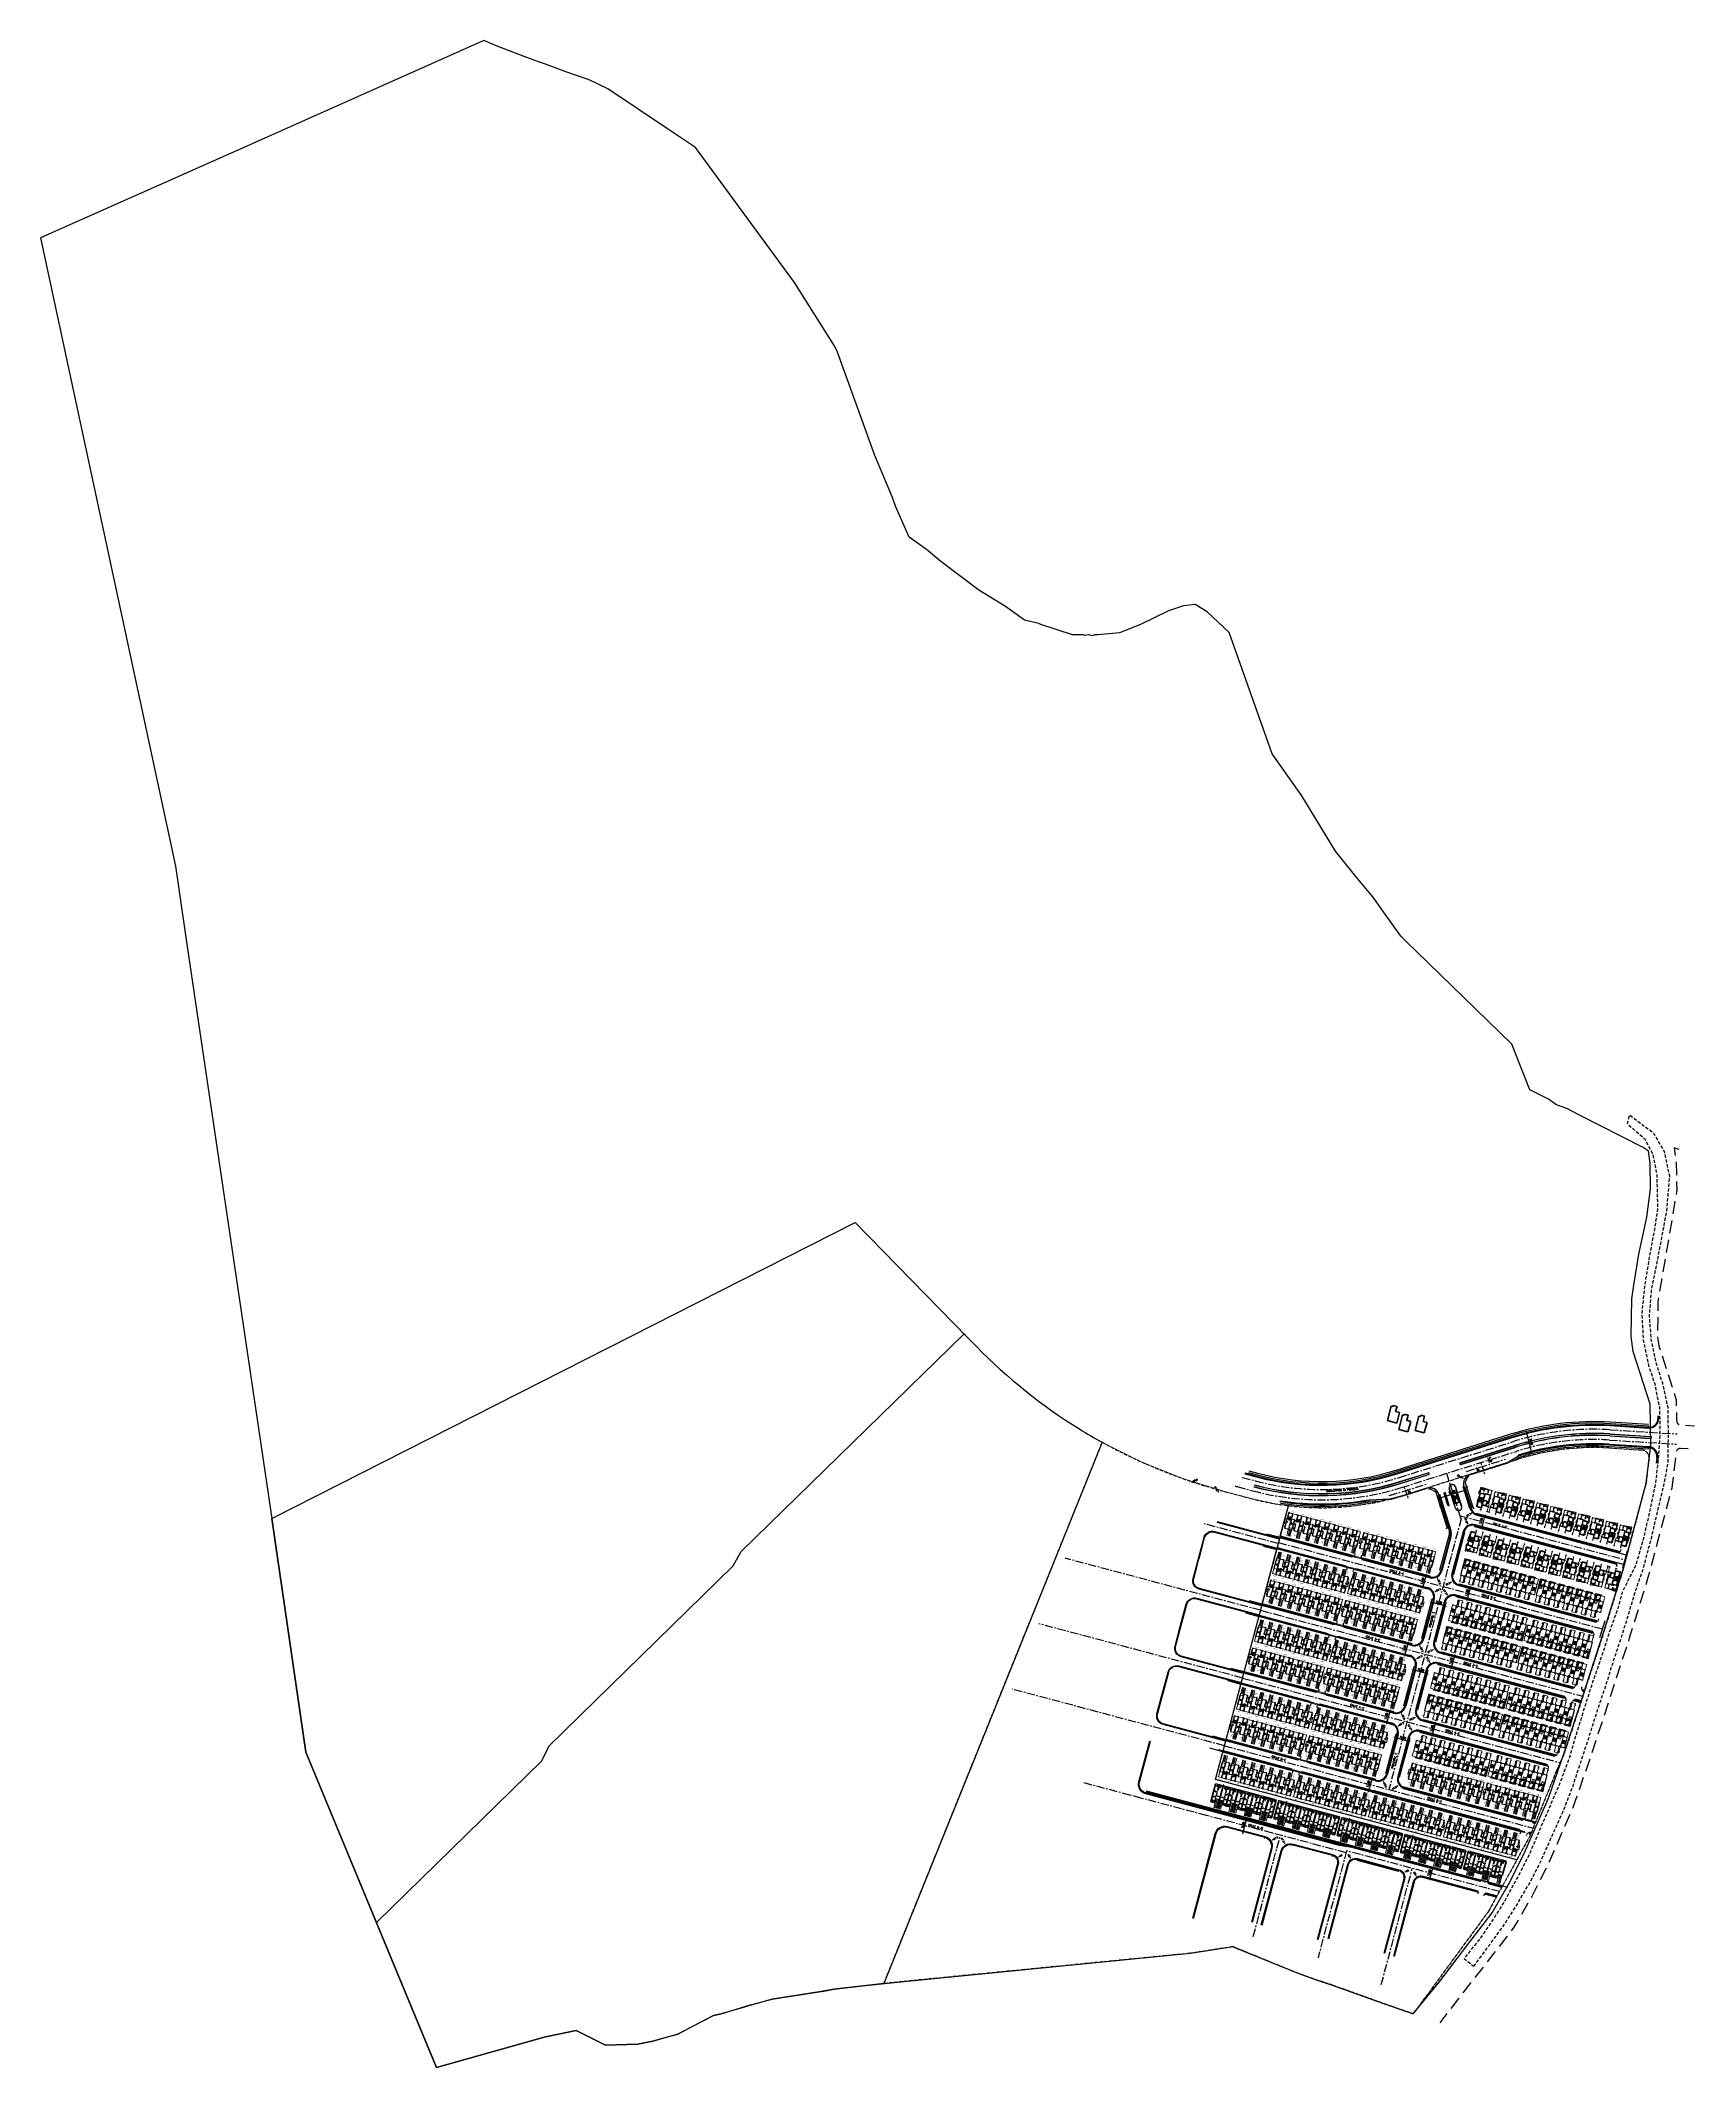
# Model space of a CAD drawing. Header units: metres. Extents: x 689715 to 690980, y 1005284 to 1006835.
import ezdxf

# ---------------------------------------------------------------- set-up
doc = ezdxf.new("R2010")
doc.units = ezdxf.units.M
for name, pattern in [('CENTER', [2, 1.25, -0.25, 0.25, -0.25]), ('Dash', [0.006, 0.003, -0.003]), ('DASHED', [0.75, 0.5, -0.25]), ('DASHED2', [0.375, 0.25, -0.125]), ('HIDDEN', [0.375, 0.25, -0.125]), ('Overhead', [0.003969, 0.002381, -0.001587]), ('PHANTOM', [2.5, 1.25, -0.25, 0.25, -0.25, 0.25, -0.25]), ('XR PLANTA NIVEL 100$0$CPARK-base-columnas-TORRE$0$HIDDEN', [0.375, 0.25, -0.125])]:
    doc.linetypes.add(name, pattern=pattern)
for name, color, linetype in [('008-MONTEMADERO FASE IV Y V$0$C-CALLE-ACERA', 8, 'Continuous'), ('0_HUELLA MAYA 3R', 7, 'Continuous'), ('0_HUELLAS CASAS CASTILLA', 1, 'Continuous'), ('0_NUMERO DE LOTE FASE V', 3, 'Continuous'), ('0_Rampa Lotes', 8, 'Continuous'), ('_POLIGONO-FASE II-III', 7, 'Continuous'), ('A-BLDG', 7, 'Continuous'), ('A-FLOR-LEVL', 1, 'Continuous'), ('A-GLAZ-PHRT', 1, 'Continuous'), ('A-GRANADA', 7, 'Continuous'), ('A-SECT-FINE', 1, 'Continuous'), ('A-WALL-HEAD', 1, 'Continuous'), ('C-CALLE-ACERA', 8, 'Continuous'), ('C-CALLE-BORDE', 7, 'Continuous'), ('C-CALLE-CORDON', 8, 'Continuous'), ('C-CALLE-DIM', 5, 'Continuous'), ('C-CALLE-EJE', 160, 'CENTER'), ('C-CALLE-RGIRO', 8, 'Continuous'), ('C-CALLES-NOMBRE', 2, 'Continuous'), ('C-LOTE', 2, 'Continuous'), ('C-LOTE-LINEA', 230, 'Continuous'), ('C-POLIG-MACRO', 6, 'Continuous'), ('CALLES-CENTRO', 2, 'CENTER'), ('FR_ANTE', 1, 'Continuous'), ('FR_DT-VD', 1, 'HIDDEN'), ('FR_MURO', 1, 'Continuous'), ('G-Poligono efectivo', 40, 'Continuous'), ('P-SANR-EQPM', 1, 'Continuous'), ('POLIGONO EFECTIVO FIII', 6, 'Continuous')]:
    doc.layers.add(name, color=color, linetype=linetype)
for name, color, linetype, lineweight in [('A-AREA', 250, 'Dash', 9), ('A-AREA-BNDY', 1, 'Continuous', 50), ('A-COLS', 52, 'Continuous', 9), ('A-DETL-GENF', 92, 'Continuous', 9), ('A-DETL-MEDM', 33, 'Continuous', 18), ('A-FLOR', 250, 'Continuous', 9), ('A-GENM', 13, 'Continuous', 9), ('A-GLAZ', 151, 'Continuous', 9), ('A-GLAZ-CURT', 52, 'Continuous', 9), ('A-WALL', 250, 'Continuous', 9), ('A-WALL-PATT', 250, 'Continuous', 25), ('Accesorios de tuberías', 7, 'Continuous', 13), ('Aparatos sanitarios', 8, 'Continuous', 13), ('Bordes comunes', 7, 'Continuous', 13), ('Elementos de detalle', 7, 'Continuous', 13), ('Equipos especializados', 8, 'Continuous', 13), ('FR_DT', 1, 'HIDDEN', 0), ('G-ANNO-TEXT', 2, 'Continuous', 9), ('G-IMPT', 8, 'Continuous', 9), ('I-WALL', 2, 'Continuous', 35), ('Líneas ocultas', 7, 'HIDDEN', 13), ('Medium Lines', 10, 'Continuous', 18), ('Modelos genéricos', 7, 'Continuous', 13), ('Muebles de obra', 8, 'Continuous', 13), ('Muros', 7, 'Continuous', 13), ('Overhead', 7, 'Overhead', 13), ('P-PIPE', 250, 'Continuous', 9), ('P-SANR-FIXT', 250, 'Continuous', 9), ('Patrón de corte', 7, 'Continuous', 13), ('Pilares estructurales', 7, 'Continuous', 25), ('Plan Swing', 7, 'HIDDEN', 13), ('Puertas', 7, 'Continuous', 13), ('Q-CASE', 31, 'Continuous', 9), ('Q-SPCQ', 91, 'Continuous', 9), ('S-COLS', 6, 'Continuous', 25), ('Suelos', 7, 'Continuous', 9), ('Ventanas', 7, 'Continuous', 13), ('X1$0$A-FLOR', 250, 'Continuous', 9), ('X2$0$A-FLOR', 250, 'Continuous', 9)]:
    doc.layers.add(name, color=color, linetype=linetype, lineweight=lineweight)
doc.styles.add('ARIAL', font='arial.ttf')
doc.styles.add('Arial_B', font='', dxfattribs={"width": 0.8, "height": 0.5})
doc.styles.add('ESTANDAR', font='romans.shx')
doc.styles.add('ESTANDAR 0.8', font='romans.shx', dxfattribs={"width": 0.8})
doc.styles.get('Arial_B').set_extended_font_data('Arial', bold=True)
doc.dimstyles.new('R_GIRO', dxfattribs={"dimtxt": 1.2, "dimasz": 1.2, "dimexe": 0.18, "dimexo": 0.0625, "dimgap": 0.09, "dimtad": 0, "dimdec": 1, "dimdsep": 46, "dimtxsty": 'ESTANDAR', "dimcen": 0, "dimclrt": 2, "dimadec": 0, "dimazin": 0, "dimtfac": 1, "dimtdec": 1, "dimtofl": 0, "dimtmove": 0, "dimatfit": 3, "dimfxl": 1, "dimtolj": 1, "dimtzin": 0, "dimarcsym": 0})
doc.dimstyles.new('RGIRO', dxfattribs={"dimtxt": 1.5, "dimasz": 1.5, "dimexe": 0.18, "dimexo": 0.06, "dimgap": 0.9, "dimtad": 1, "dimzin": 0, "dimdsep": 46, "dimtxsty": 'ESTANDAR 0.8', "dimcen": 0, "dimse1": 1, "dimse2": 1, "dimclrd": 9, "dimclre": 1, "dimclrt": 3, "dimadec": 0, "dimazin": 0, "dimtfac": 1, "dimtmove": 2, "dimatfit": 3, "dimfxl": 1, "dimtfill": 1, "dimtolj": 1, "dimtzin": 0, "dimarcsym": 2})
pattern_1 = [(50, (0, -2e-10), (0.4377585, -0.0383603), [0.046, -0.503]), (355, (0, -2e-10), (-0.0843952, 0.4580987), [0.037, -0.402]), (100.451, (0.036, -0.003), (0.3526759, 0.4199401), [0.039, -0.427]), (46.184, (0, 0.122), (0.650631, -0.1004215), [0.069, -0.754]), (96.636, (0.054, 0.114), (0.5701916, 0.593871), [0.058, -0.641]), (351.184, (0, 0.122), (0.569722, 0.5936975), [0.055, -0.604]), (21, (0.061, 0.091), (0.3642747, -0.2457802), [0.046, -0.503]), (326, (0.061, 0.091), (0.148277, 0.4415778), [0.037, -0.402]), (71.451, (0.091, 0.071), (0.5120483, 0.1963072), [0.039, -0.427]), (37.5, (0, -2e-10), (0.0073758, 0.20229335), [0.02, -0.377, 0.02, -0.388, -0.404]), (37.5, (0, -2e-10), (0.0073758, 0.20229335), [-0.806, 0.02, -0.384]), (7.5, (0, -2e-10), (0.16005034, 0.2399435), [0.02, -0.213, 0.02, -0.368, -0.154]), (7.5, (0, -2e-10), (0.16005034, 0.2399435), [-0.621, 0.02, -0.134]), (327.5, (-0.136, -2e-10), (0.32541622, -0.01404568), [0.02, -0.132, 0.02, -0.455, -0.631]), (327.5, (-0.136, -2e-10), (0.32541622, -0.01404568), [-0.628, 0.02, -0.611]), (317.5, (-0.197, -2e-10), (0.3554815, 0.0608186), [0.02, -0.178, 0.02, -0.296, -0.448]), (317.5, (-0.197, -2e-10), (0.3554815, 0.0608186), [-0.514, 0.02, -0.428])]
pattern_2 = [(140, (365.66153, -24.78184), (0.0383603, 0.4377585), [0.046, -0.503]), (85, (365.66153, -24.78184), (-0.4580987, -0.0843952), [0.037, -0.402]), (190.451, (365.66453, -24.74584), (-0.4199401, 0.3526759), [0.039, -0.427]), (136.184, (365.53953, -24.78184), (0.1004215, 0.650631), [0.069, -0.754]), (186.636, (365.54753, -24.72784), (-0.593871, 0.5701916), [0.058, -0.641]), (81.184, (365.5395, -24.78184), (-0.5936975, 0.569722), [0.055, -0.604]), (111, (365.57053, -24.72084), (0.2457802, 0.3642747), [0.046, -0.503]), (56, (365.57053, -24.72084), (-0.4415778, 0.148277), [0.037, -0.402]), (161.451, (365.59053, -24.69084), (-0.1963072, 0.5120483), [0.039, -0.427]), (127.5, (365.66153, -24.78184), (-0.20229335, 0.0073758), [0.02, -0.377, 0.02, -0.388, -0.404]), (127.5, (365.66153, -24.78184), (-0.20229335, 0.0073758), [-0.806, 0.02, -0.384]), (97.5, (365.66153, -24.78184), (-0.2399435, 0.16005034), [0.02, -0.213, 0.02, -0.368, -0.154]), (97.5, (365.66153, -24.78184), (-0.2399435, 0.16005034), [-0.621, 0.02, -0.134]), (57.5, (365.66153, -24.91784), (0.01404568, 0.32541622), [0.02, -0.132, 0.02, -0.455, -0.631]), (57.5, (365.66153, -24.91784), (0.01404568, 0.32541622), [-0.628, 0.02, -0.611]), (47.5, (365.66153, -24.97884), (-0.0608186, 0.3554815), [0.02, -0.178, 0.02, -0.296, -0.448]), (47.5, (365.66153, -24.97884), (-0.0608186, 0.3554815), [-0.514, 0.02, -0.428])]
pattern_3 = [(140, (365.66153, -75.88184), (0.0383603, 0.4377585), [0.046, -0.503]), (85, (365.66153, -75.88184), (-0.4580987, -0.0843952), [0.037, -0.402]), (190.451, (365.66453, -75.84584), (-0.4199401, 0.3526759), [0.039, -0.427]), (136.184, (365.53953, -75.88184), (0.1004215, 0.650631), [0.069, -0.754]), (186.636, (365.54753, -75.82784), (-0.593871, 0.5701916), [0.058, -0.641]), (81.184, (365.5395, -75.88184), (-0.5936975, 0.569722), [0.055, -0.604]), (111, (365.57053, -75.82084), (0.2457802, 0.3642747), [0.046, -0.503]), (56, (365.57053, -75.82084), (-0.4415778, 0.148277), [0.037, -0.402]), (161.451, (365.59053, -75.79084), (-0.1963072, 0.5120483), [0.039, -0.427]), (127.5, (365.66153, -75.88184), (-0.20229335, 0.0073758), [0.02, -0.377, 0.02, -0.388, -0.404]), (127.5, (365.66153, -75.88184), (-0.20229335, 0.0073758), [-0.806, 0.02, -0.384]), (97.5, (365.66153, -75.88184), (-0.2399435, 0.16005034), [0.02, -0.213, 0.02, -0.368, -0.154]), (97.5, (365.66153, -75.88184), (-0.2399435, 0.16005034), [-0.621, 0.02, -0.134]), (57.5, (365.66153, -76.01784), (0.01404568, 0.32541622), [0.02, -0.132, 0.02, -0.455, -0.631]), (57.5, (365.66153, -76.01784), (0.01404568, 0.32541622), [-0.628, 0.02, -0.611]), (47.5, (365.66153, -76.07884), (-0.0608186, 0.3554815), [0.02, -0.178, 0.02, -0.296, -0.448]), (47.5, (365.66153, -76.07884), (-0.0608186, 0.3554815), [-0.514, 0.02, -0.428])]
pattern_4 = [(50, (446.09203, 928.98815), (0.54643205, -0.04730764), [0.057, -0.629]), (355, (446.09203, 928.98815), (-0.10542865, 0.57337056), [0.046, -0.503]), (100.451, (446.13803, 928.98415), (0.44095467, 0.52570807), [0.049, -0.534]), (46.184, (446.092, 929.14015), (0.8131228, -0.12606074), [0.086, -0.943]), (96.636, (446.16, 929.13015), (0.71199454, 0.7422518), [0.073, -0.801]), (351.184, (446.092, 929.14015), (0.7122292, 0.742616), [0.069, -0.754]), (21, (446.16803, 929.10215), (0.45498504, -0.3062917), [0.057, -0.629]), (326, (446.16803, 929.10215), (0.1857656, 0.55259402), [0.046, -0.503]), (71.451, (446.20603, 929.07715), (0.64053598, 0.24601557), [0.049, -0.534]), (37.5, (446.09203, 928.98815), (0.009206, 0.254116606), [0.025, -0.472, 0.025, -0.485, -0.505]), (37.5, (446.09203, 928.98815), (0.009206, 0.254116606), [-1.007, 0.025, -0.48]), (7.5, (446.09203, 928.98815), (0.20046075, 0.300738236), [0.025, -0.266, 0.025, -0.46, -0.192]), (7.5, (446.09203, 928.98815), (0.20046075, 0.300738236), [-0.776, 0.025, -0.167]), (327.5, (445.92203, 928.98815), (0.40648291, -0.017077607), [0.025, -0.165, 0.025, -0.569, -0.789]), (327.5, (445.92203, 928.98815), (0.40648291, -0.017077607), [-0.785, 0.025, -0.764]), (317.5, (445.84603, 928.98815), (0.44399866, 0.07600783), [0.025, -0.223, 0.025, -0.37, -0.56]), (317.5, (445.84603, 928.98815), (0.44399866, 0.07600783), [-0.642, 0.025, -0.535])]

# ---------------------------------------------------------------- blocks, each defined once
blk = doc.blocks.new('*D135')
at = {"layer": 'C-CALLE-DIM', "color": 9, "lineweight": -2, "transparency": 16777216}
blk.add_line((690762.2, 1005533.6), (690750.7, 1005536.7), dxfattribs=at)
at = {"layer": 'C-CALLE-DIM', "color": 9, "transparency": 16777216}
for points in [[(690750.7, 1005536.9), (690750.6, 1005536.4), (690749.2, 1005537.1)], [(690762.3, 1005533.8), (690762.2, 1005533.3), (690763.7, 1005533.2)]]:
    blk.add_solid(points, dxfattribs=at)
at = {"layer": 'C-CALLE-DIM', "color": 3, "transparency": 16777216, "insert": (690756.9, 1005536.7), "char_height": 1.5, "attachment_point": 5, "rotation": 345.066, "style": 'ESTANDAR 0.8', "bg_fill": 3, "box_fill_scale": 1.1, "bg_fill_color": 256, "bg_fill_true_color": 13158600, "bg_fill_transparency": 0}
blk.add_mtext('\\A1;15.00', dxfattribs=at)
at = {"layer": 'Defpoints', "color": 0, "transparency": 16777216}
for p in [(690749.2, 1005537.1), (690749.6, 1005538.5), (690764.1, 1005534.6)]:
    blk.add_point(p, dxfattribs=at)
blk = doc.blocks.new('*D139')
at = {"layer": 'C-CALLE-DIM', "color": 9, "lineweight": -2, "transparency": 16777216}
blk.add_line((690776.1, 1005585.4), (690764.5, 1005588.5), dxfattribs=at)
at = {"layer": 'C-CALLE-DIM', "color": 9, "transparency": 16777216}
for points in [[(690764.5, 1005588.7), (690764.4, 1005588.2), (690763, 1005588.9)], [(690776.1, 1005585.6), (690776, 1005585.1), (690777.5, 1005585)]]:
    blk.add_solid(points, dxfattribs=at)
at = {"layer": 'C-CALLE-DIM', "color": 3, "transparency": 16777216, "insert": (690770.7, 1005588.5), "char_height": 1.5, "attachment_point": 5, "rotation": 345.066, "style": 'ESTANDAR 0.8', "bg_fill": 3, "box_fill_scale": 1.1, "bg_fill_color": 256, "bg_fill_true_color": 13158600, "bg_fill_transparency": 0}
blk.add_mtext('\\A1;15.00', dxfattribs=at)
at = {"layer": 'Defpoints', "color": 0, "transparency": 16777216}
for p in [(690763, 1005588.9), (690763.4, 1005590.3), (690777.9, 1005586.4)]:
    blk.add_point(p, dxfattribs=at)
blk = doc.blocks.new('*D138')
at = {"layer": 'C-CALLE-DIM', "color": 9, "lineweight": -2, "transparency": 16777216}
blk.add_line((690789.9, 1005637.2), (690778.3, 1005640.3), dxfattribs=at)
at = {"layer": 'C-CALLE-DIM', "color": 9, "transparency": 16777216}
for points in [[(690778.3, 1005640.5), (690778.2, 1005640), (690776.8, 1005640.6)], [(690789.9, 1005637.4), (690789.8, 1005636.9), (690791.3, 1005636.8)]]:
    blk.add_solid(points, dxfattribs=at)
at = {"layer": 'C-CALLE-DIM', "color": 3, "transparency": 16777216, "insert": (690784.5, 1005640.3), "char_height": 1.5, "attachment_point": 5, "rotation": 345.066, "style": 'ESTANDAR 0.8', "bg_fill": 3, "box_fill_scale": 1.1, "bg_fill_color": 256, "bg_fill_true_color": 13158600, "bg_fill_transparency": 0}
blk.add_mtext('\\A1;15.00', dxfattribs=at)
at = {"layer": 'Defpoints', "color": 0, "transparency": 16777216}
for p in [(690776.8, 1005640.6), (690777.2, 1005642), (690791.7, 1005638.2)]:
    blk.add_point(p, dxfattribs=at)
blk = doc.blocks.new('*D134')
at = {"layer": 'C-CALLE-DIM', "color": 9, "lineweight": -2, "transparency": 16777216}
blk.add_line((690733.4, 1005505.9), (690730.7, 1005495.6), dxfattribs=at)
at = {"layer": 'C-CALLE-DIM', "color": 9, "transparency": 16777216}
for points in [[(690733.1, 1005505.9), (690733.6, 1005505.8), (690733.8, 1005507.3)], [(690730.4, 1005495.7), (690730.9, 1005495.6), (690730.3, 1005494.2)]]:
    blk.add_solid(points, dxfattribs=at)
at = {"layer": 'C-CALLE-DIM', "color": 3, "transparency": 16777216, "insert": (690730.4, 1005501.2), "char_height": 1.5, "attachment_point": 5, "rotation": 75.066, "style": 'ESTANDAR 0.8', "bg_fill": 3, "box_fill_scale": 1.1, "bg_fill_color": 256, "bg_fill_true_color": 13158600, "bg_fill_transparency": 0}
blk.add_mtext('\\A1;13.60', dxfattribs=at)
at = {"layer": 'Defpoints', "color": 0, "transparency": 16777216}
for p in [(690734.3, 1005507.2), (690730.3, 1005494.2), (690730.8, 1005494)]:
    blk.add_point(p, dxfattribs=at)
blk = doc.blocks.new('*D136')
at = {"layer": 'C-CALLE-DIM', "color": 9, "lineweight": -2, "transparency": 16777216}
blk.add_line((690747.2, 1005557.7), (690744.5, 1005547.4), dxfattribs=at)
at = {"layer": 'C-CALLE-DIM', "color": 9, "transparency": 16777216}
for points in [[(690747, 1005557.7), (690747.4, 1005557.6), (690747.6, 1005559.1)], [(690744.2, 1005547.5), (690744.7, 1005547.4), (690744.1, 1005546)]]:
    blk.add_solid(points, dxfattribs=at)
at = {"layer": 'C-CALLE-DIM', "color": 3, "transparency": 16777216, "insert": (690744.2, 1005553), "char_height": 1.5, "attachment_point": 5, "rotation": 75.066, "style": 'ESTANDAR 0.8', "bg_fill": 3, "box_fill_scale": 1.1, "bg_fill_color": 256, "bg_fill_true_color": 13158600, "bg_fill_transparency": 0}
blk.add_mtext('\\A1;13.60', dxfattribs=at)
at = {"layer": 'Defpoints', "color": 0, "transparency": 16777216}
for p in [(690748.1, 1005559), (690744.1, 1005546), (690744.6, 1005545.8)]:
    blk.add_point(p, dxfattribs=at)
blk = doc.blocks.new('*D137')
at = {"layer": 'C-CALLE-DIM', "color": 9, "lineweight": -2, "transparency": 16777216}
blk.add_line((690761, 1005609.5), (690758.3, 1005599.2), dxfattribs=at)
at = {"layer": 'C-CALLE-DIM', "color": 9, "transparency": 16777216}
for points in [[(690760.8, 1005609.5), (690761.3, 1005609.4), (690761.4, 1005610.9)], [(690758, 1005599.3), (690758.5, 1005599.1), (690757.9, 1005597.8)]]:
    blk.add_solid(points, dxfattribs=at)
at = {"layer": 'C-CALLE-DIM', "color": 3, "transparency": 16777216, "insert": (690758.1, 1005604.8), "char_height": 1.5, "attachment_point": 5, "rotation": 75.066, "style": 'ESTANDAR 0.8', "bg_fill": 3, "box_fill_scale": 1.1, "bg_fill_color": 256, "bg_fill_true_color": 13158600, "bg_fill_transparency": 0}
blk.add_mtext('\\A1;13.60', dxfattribs=at)
at = {"layer": 'Defpoints', "color": 0, "transparency": 16777216}
for p in [(690761.9, 1005610.8), (690757.9, 1005597.8), (690758.4, 1005597.6)]:
    blk.add_point(p, dxfattribs=at)
blk = doc.blocks.new('*D133')
at = {"layer": 'C-CALLE-DIM', "color": 9, "lineweight": -2, "transparency": 16777216}
blk.add_line((690774.8, 1005661.2), (690772.1, 1005651), dxfattribs=at)
at = {"layer": 'C-CALLE-DIM', "color": 9, "transparency": 16777216}
for points in [[(690774.6, 1005661.3), (690775.1, 1005661.2), (690775.2, 1005662.7)], [(690771.9, 1005651.1), (690772.3, 1005650.9), (690771.7, 1005649.5)]]:
    blk.add_solid(points, dxfattribs=at)
at = {"layer": 'C-CALLE-DIM', "color": 3, "transparency": 16777216, "insert": (690771.9, 1005656.5), "char_height": 1.5, "attachment_point": 5, "rotation": 75.066, "style": 'ESTANDAR 0.8', "bg_fill": 3, "box_fill_scale": 1.1, "bg_fill_color": 256, "bg_fill_true_color": 13158600, "bg_fill_transparency": 0}
blk.add_mtext('\\A1;13.60', dxfattribs=at)
at = {"layer": 'Defpoints', "color": 0, "transparency": 16777216}
for p in [(690775.7, 1005662.6), (690771.7, 1005649.5), (690772.2, 1005649.4)]:
    blk.add_point(p, dxfattribs=at)
blk = doc.blocks.new('*D140')
at = {"layer": 'C-CALLE-DIM', "color": 9, "lineweight": -2, "transparency": 16777216}
blk.add_line((690819.7, 1005706.8), (690817, 1005696.6), dxfattribs=at)
at = {"layer": 'C-CALLE-DIM', "color": 9, "transparency": 16777216}
for points in [[(690819.5, 1005706.9), (690819.9, 1005706.8), (690820.1, 1005708.3)], [(690816.7, 1005696.6), (690817.2, 1005696.5), (690816.6, 1005695.1)]]:
    blk.add_solid(points, dxfattribs=at)
at = {"layer": 'C-CALLE-DIM', "color": 3, "transparency": 16777216, "insert": (690816.7, 1005702.1), "char_height": 1.5, "attachment_point": 5, "rotation": 75.066, "style": 'ESTANDAR 0.8', "bg_fill": 3, "box_fill_scale": 1.1, "bg_fill_color": 256, "bg_fill_true_color": 13158600, "bg_fill_transparency": 0}
blk.add_mtext('\\A1;13.60', dxfattribs=at)
at = {"layer": 'Defpoints', "color": 0, "transparency": 16777216}
for p in [(690819.6, 1005708.4), (690816.1, 1005695.3), (690816.6, 1005695.1)]:
    blk.add_point(p, dxfattribs=at)
blk = doc.blocks.new('M_Base Cabinet-Double Door Sink Unit - 105-535934-PLANO CLAVE')
at = {"layer": 'Q-CASE', "linetype": 'Dash'}
for p, q in [((-0.5, 0), (-0.5, -0.6)), ((-0.5, -0.6), (0.5, -0.6)), ((0.5, -0.6), (0.5, 0))]:
    blk.add_line(p, q, dxfattribs=at)
blk = doc.blocks.new('Window-Sliding - VENTANA DE 1_60 X 1_20-675561-PLANO CLAVE')
at = {"layer": 'A-GLAZ'}
for p, q in [((-0.8, 0), (-0.8, 0)), ((0.8, 0), (-0.8, 0)), ((-0.8, 0), (-0.8, 0)), ((-0.8, 0), (-0.8, 0)), ((-0.8, 0), (0.8, 0)), ((-0.7, 0), (-0.7, 0)), ((0, 0), (0, 0)), ((0, 0), (0, 0)), ((0.8, 0), (0.8, 0)), ((0.8, 0), (0.8, 0)), ((-0.8, 0), (0.8, 0)), ((0.8, 0), (-0.8, 0)), ((-0.8, 0), (0.8, 0)), ((-0.8, 0), (0.8, 0)), ((0, 0), (0, 0)), ((0, 0), (0, 0)), ((0.7, 0), (0.7, 0))]:
    blk.add_line(p, q, dxfattribs=at)
blk = doc.blocks.new('Window-Sliding - VENTANA DE 1_60 X 1_20-1075703-PLANO CLAVE')
at = {"layer": 'A-GLAZ'}
for p, q in [((-0.8, 0), (-0.8, 0)), ((-0.8, 0), (-0.8, 0)), ((-0.8, 0), (0.8, 0)), ((0.8, 0), (-0.8, 0)), ((-0.8, 0), (0.8, 0)), ((-0.8, 0), (-0.8, 0)), ((-0.8, 0), (0.8, 0)), ((-0.7, 0), (-0.7, 0)), ((0, 0), (0, 0)), ((0, 0), (0, 0)), ((0, 0), (0, 0)), ((0, 0), (0, 0)), ((0.7, 0), (0.7, 0)), ((0.8, 0), (0.8, 0)), ((0.8, 0), (0.8, 0)), ((0.8, 0), (-0.8, 0)), ((-0.8, 0), (0.8, 0))]:
    blk.add_line(p, q, dxfattribs=at)
blk = doc.blocks.new('M_MOLDURA SENCILLA PARA VENTANAS - Type 3-V2-PLANO CLAVE')
at = {"layer": 'A-GENM', "lineweight": 18}
for p, q in [((-0.7, 0.1), (-0.8, 0.1)), ((-0.8, 0.1), (-0.8, 0)), ((-0.8, 0), (-0.7, 0)), ((-0.7, 0), (-0.7, 0.1)), ((1, 0.1), (0.9, 0.1)), ((0.9, 0.1), (0.9, 0)), ((0.9, 0), (1, 0)), ((1, 0), (1, 0.1))]:
    blk.add_line(p, q, dxfattribs=at)
at = {"layer": 'A-GENM'}
blk.add_line((-0.7, 0.1), (0.9, 0.1), dxfattribs=at)
blk = doc.blocks.new('Sink - Utility - 455 mmx455 mm-688411-PLANO CLAVE')
at = {"layer": 'P-SANR-FIXT'}
for p, q in [((0, 0.2), (0.5, 0.2)), ((0.5, 0.2), (0, 0.2)), ((0, 0.2), (0, -0.2)), ((0, 0.2), (0, 0.2)), ((0.5, 0.2), (0, 0.2)), ((0.5, 0.2), (0.5, -0.2)), ((0.5, -0.2), (0.5, 0.2)), ((0.5, -0.2), (0.5, 0.2)), ((0.5, 0.2), (0.5, 0.2)), ((0.5, -0.2), (0, -0.2)), ((0, -0.2), (0.5, -0.2)), ((0, -0.2), (0.5, -0.2)), ((0, -0.2), (0, -0.2)), ((0.5, -0.2), (0.5, -0.2))]:
    blk.add_line(p, q, dxfattribs=at)
for start, end in [(270, 90), (90, 270), (270, 90), (90, 270)]:
    blk.add_arc((0.1, 0), 0.02, start, end, dxfattribs=at)
blk = doc.blocks.new('Counter Top w Sink Hole - 600mm Depth-798893-PLANO CLAVE')
at = {"layer": 'Q-CASE'}
for p, q in [((-1.2, 0), (-1.2, -0.6)), ((-0.2, -0.6), (-0.2, 0)), ((-1.2, 0), (-0.2, 0)), ((-1.2, -0.6), (-0.2, -0.6))]:
    blk.add_line(p, q, dxfattribs=at)
blk = doc.blocks.new('Asiento de WC con cisterna - Basado en muro _1_ - 700 x 370 mm-789044-PLANO CLAVE')
at = {"layer": 'P-SANR-FIXT'}
for p, q in [((0, 0.1), (0, 0.1)), ((0, 0.1), (0, 0.1)), ((0.1, 0.5), (0.1, 0.5)), ((0.1, 0.5), (0.2, 0.5)), ((0.2, 0.5), (0.2, 0.5)), ((0.3, 0.1), (0.3, 0.1)), ((0.3, 0.1), (0.3, 0.1))]:
    blk.add_line(p, q, dxfattribs=at)
for centre, radius, start, end in [((0.5, 0.5), 0.558, 156.2031, 204.606), ((0.5, 0.5), 0.558, 156.2031, 204.6455), ((0, 0.2), 0.0825, 113.1218, 237.7255), ((0, 0.2), 0.0825, 113.1218, 237.7255), ((0.1, 0.6), 0.15, 90.5311, 156.2031), ((0.1, 0.6), 0.15, 90.5311, 156.2031), ((0.2, 0.5), 0.22, 135.6026, 189.0939), ((0.1, 0.5), 0.128, 189.0939, 270.0015), ((0.1, 0.3), 0.00783, 0, 180), ((0.1, 0.3), 0.00783, 180, 360), ((0.1, -0.1), 0.344, 66.8782, 113.1218), ((0.1, -0.1), 0.344, 112.6568, 113.1218), ((0.1, 0.6), 0.15, 23.7969, 89.4689), ((0.1, 0.6), 0.15, 23.7969, 89.4689), ((0.1, 0.6), 0.0816, 84.1645, 135.6026), ((0.1, 0.6), 0.0816, 44.3974, 95.8355), ((0.1, 0.5), 0.05, 162.8135, 225), ((0.1, 0.5), 0.0581, 17.1829, 162.8135), ((0.1, 0.5), 0.128, 269.9985, 317.5547), ((0.1, 0.2), 0.0209, 0, 180), ((0.1, 0.2), 0.0209, 180, 0), ((0, 0.5), 0.22, 350.9061, 44.3974), ((0.1, 0.5), 0.05, 315, 17.1829), ((0.1, 0.5), 0.128, 317.5547, 350.9061), ((0.2, 0.3), 0.00783, 180, 0), ((0.2, 0.3), 0.00783, 0, 180), ((-0.3, 0.5), 0.558, 7.6626, 23.7969), ((-0.3, 0.5), 0.558, 335.3545, 23.7969), ((-0.3, 0.5), 0.558, 335.394, 359.5954), ((-0.3, 0.5), 0.558, 359.5954, 7.6626), ((0.2, 0.2), 0.0825, 302.2745, 66.8782), ((0.1, -0.1), 0.344, 66.8782, 67.3432), ((0.2, 0.2), 0.0825, 302.2745, 66.8782)]:
    blk.add_arc(centre, radius, start, end, dxfattribs=at)
blk = doc.blocks.new('Shower_System-Symmons-Dia-Shower-Tub_Spout - 2_5 GPM Flow Restrictor_ Chrome-789671-PLANO CLAVE')
at = {"layer": 'P-PIPE'}
for p, q in [((10.8, 5.6), (10.8, 5.7)), ((10.8, 5.5), (10.8, 5.6)), ((10.8, 5.6), (10.8, 5.6)), ((10.8, 5.6), (10.8, 5.6)), ((10.8, 5.6), (10.8, 5.6)), ((10.9, 5.6), (10.8, 5.6)), ((10.8, 5.6), (10.8, 5.6)), ((10.8, 5.6), (10.8, 5.5)), ((10.9, 5.5), (10.8, 5.5)), ((10.8, 5.5), (10.8, 5.4)), ((10.8, 5.4), (10.8, 5.5)), ((10.8, 5.5), (10.8, 5.5)), ((10.8, 5.5), (10.8, 5.5)), ((10.8, 5.5), (10.8, 5.5)), ((10.8, 5.5), (10.8, 5.5)), ((10.8, 5.5), (10.8, 5.5)), ((10.8, 5.5), (10.9, 5.5)), ((10.8, 5.4), (10.8, 5.4)), ((10.9, 5.7), (10.9, 5.6)), ((10.9, 5.6), (10.9, 5.6)), ((10.9, 5.5), (10.9, 5.5))]:
    blk.add_line(p, q, dxfattribs=at)
blk.add_open_spline([(10.8, 5.7), (10.8, 5.7), (10.8, 5.7), (10.8, 5.7), (10.8, 5.7), (10.8, 5.7), (10.8, 5.7), (10.8, 5.7), (10.8, 5.7), (10.8, 5.7), (10.9, 5.7), (10.9, 5.7), (10.9, 5.7), (10.9, 5.7)], degree=3, knots=[0, 0, 0, 0, 0.052632, 0.105263, 0.157895, 0.210526, 0.315789, 0.421053, 0.526316, 0.631579, 0.736842, 0.868421, 1, 1, 1, 1], dxfattribs=at)
blk.add_open_spline([(10.8, 5.6), (10.8, 5.6), (10.8, 5.6), (10.8, 5.6), (10.8, 5.6), (10.8, 5.6)], degree=3, dxfattribs=at)
blk.add_open_spline([(10.8, 5.6), (10.8, 5.6), (10.8, 5.6), (10.8, 5.6), (10.8, 5.6), (10.8, 5.6)], degree=3, dxfattribs=at)
at = {"layer": 'P-SANR-FIXT'}
for p, q in [((10.7, 5.5), (10.7, 5.5)), ((10.7, 5.5), (10.8, 5.5)), ((10.8, 5.5), (10.9, 5.5)), ((10.8, 5.5), (10.8, 5.5)), ((10.8, 5.5), (10.8, 5.5)), ((10.9, 5.5), (10.9, 5.5)), ((10.9, 5.5), (10.9, 5.5)), ((10.9, 5.5), (10.9, 5.5))]:
    blk.add_line(p, q, dxfattribs=at)
blk = doc.blocks.new('Fregadero de cocina - Isla - 510 x 450 mm-797699-PLANO CLAVE')
at = {"layer": 'P-SANR-FIXT'}
for p, q in [((-0.2, 0.2), (-0.2, -0.2)), ((0.3, 0.2), (-0.2, 0.2)), ((0, 0.1), (-0.2, 0.1)), ((-0.2, 0.1), (-0.2, -0.1)), ((0, 0.2), (0, 0.1)), ((0, 0.2), (0, 0.1)), ((0.2, 0.1), (0, 0.1)), ((0.2, -0.1), (0.2, 0.1)), ((0.3, -0.2), (0.3, 0.2)), ((-0.2, -0.2), (0.2, -0.2)), ((-0.2, -0.2), (0.3, -0.2))]:
    blk.add_line(p, q, dxfattribs=at)
for centre, radius, start, end in [((-0.2, 0.1), 0.0508, 90, 135), ((-0.2, 0.1), 0.0508, 136.5356, 180), ((-0.1, 0.2), 0.0254, 180, 0), ((-0.1, 0.2), 0.0254, 360, 180), ((0, 0.2), 0.0127, 360, 180), ((0, 0.1), 0.0127, 180, 0), ((0, 0), 0.0254, 180, 0), ((0, 0), 0.0254, 360, 180), ((0.1, 0.2), 0.0254, 180, 0), ((0.1, 0.2), 0.0254, 360, 180), ((0.2, 0.1), 0.0508, 360, 90), ((-0.2, -0.1), 0.0508, 180, 270), ((0.2, -0.1), 0.0508, 315.0163, 0), ((0.2, -0.1), 0.0508, 270, 315)]:
    blk.add_arc(centre, radius, start, end, dxfattribs=at)
blk = doc.blocks.new('M_Opening-Door - 1_12 x 2_21 mm-891659-PLANO CLAVE')
at = {"layer": 'A-DETL-GENF', "linetype": 'Overhead'}
for p, q in [((0.6, 0), (-0.6, 0)), ((-0.6, 0), (0.6, 0))]:
    blk.add_line(p, q, dxfattribs=at)
at = {"layer": 'A-DETL-MEDM'}
for p, q in [((-0.6, 0), (-0.6, 0)), ((0.6, 0), (0.6, 0))]:
    blk.add_line(p, q, dxfattribs=at)
blk = doc.blocks.new('M_Rectangular Column - 25X25-664251-PLANO CLAVE')
at = {"layer": 'A-COLS'}
for p, q in [((0.125, 0.125), (-0.125, 0.125)), ((-0.125, 0.125), (-0.125, -0.125)), ((0.125, -0.125), (0.125, 0.125)), ((-0.125, -0.125), (0.125, -0.125))]:
    blk.add_line(p, q, dxfattribs=at)
blk = doc.blocks.new('M_Rectangle Surface - ELBA BEIGE-1192598-PLANO CLAVE')
at = {"layer": 'A-GLAZ-CURT'}
for p, q in [((1.955, 1.955), (1.645, 1.955)), ((1.645, 1.955), (1.645, 1.645)), ((1.645, 1.645), (1.955, 1.645)), ((1.955, 1.645), (1.955, 1.955))]:
    blk.add_line(p, q, dxfattribs=at)
blk = doc.blocks.new('M_Rectangle Surface - ELBA BEIGE-V24-PLANO CLAVE')
at = {"layer": 'A-GLAZ-CURT'}
for p, q in [((1.7, 2), (1.6, 2)), ((1.6, 2), (1.6, 1.6)), ((1.6, 1.6), (2, 1.6))]:
    blk.add_line(p, q, dxfattribs=at)
blk = doc.blocks.new('M_Rectangle Surface - ELBA BEIGE-V25-PLANO CLAVE')
at = {"layer": 'A-GLAZ-CURT'}
for p, q in [((2, 2), (1.6, 2)), ((1.6, 2), (1.6, 1.6)), ((1.6, 1.6), (1.7, 1.6))]:
    blk.add_line(p, q, dxfattribs=at)
blk = doc.blocks.new('Wall_Basin_with_optional_pedestal_taps_or_mixer_13910 - 500w x 420d wall w taps-1270141-PLANO CLAVE')
at = {"layer": 'P-SANR-FIXT'}
for p, q in [((-0.1, 0.1), (-0.1, 0.3)), ((-0.1, 0.2), (-0.1, 0.1)), ((0.1, 0.2), (0, 0.2)), ((0.3, 0.2), (0.1, 0.2)), ((0.3, 0.1), (0.3, 0.2)), ((0.4, 0.3), (0.4, 0.1))]:
    blk.add_line(p, q, dxfattribs=at)
blk.add_circle((0.1, 0.1), 0.025, dxfattribs=at)
for points, knots in [([(0, 0.2), (0, 0.2), (0, 0.2), (0, 0.2), (-0.1, 0.2), (-0.1, 0.2), (-0.1, 0.2), (-0.1, 0.2), (-0.1, 0.2), (-0.1, 0.2)], [-1, -1, -1, -1, -0.892857, -0.785714, -0.571429, -0.428571, -0.285714, -0.142857, 0, 0, 0, 0]), ([(0.4, 0.1), (0.4, 0.1), (0.4, 0.1), (0.4, 0.1), (0.4, 0.1), (0.4, 0.1), (0.4, 0), (0.4, 0), (0.3, 0), (0.3, 0), (0.3, 0), (0.3, -0.1), (0.2, -0.1), (0.2, -0.1), (0.2, -0.1), (0.1, -0.1), (0.1, -0.1), (0.1, -0.1), (0.1, -0.1), (0, -0.1), (0, -0.1), (-0.1, 0), (-0.1, 0), (-0.1, 0), (-0.1, 0.1), (-0.1, 0.1), (-0.1, 0.1), (-0.1, 0.1)], [-1, -1, -1, -1, -0.974537, -0.949074, -0.936343, -0.923611, -0.898148, -0.872685, -0.847222, -0.796296, -0.74537, -0.694444, -0.643519, -0.592593, -0.555556, -0.518519, -0.481481, -0.444444, -0.407407, -0.37037, -0.296296, -0.222222, -0.148148, -0.111111, -0.074074, -0.037037, 0, 0, 0, 0]), ([(-0.1, 0.1), (-0.1, 0.1), (-0.1, 0.1), (-0.1, 0.1), (-0.1, 0), (-0.1, 0), (-0.1, 0), (0, 0), (0, 0), (0, 0), (0, 0), (0, 0), (0, 0), (0, 0), (0, 0), (0, 0), (0, 0), (0.1, 0), (0.1, 0), (0.1, 0), (0.1, 0), (0.1, 0), (0.2, 0), (0.2, 0), (0.2, 0), (0.2, 0), (0.3, 0), (0.3, 0), (0.3, 0), (0.3, 0), (0.3, 0), (0.3, 0), (0.3, 0), (0.3, 0), (0.3, 0), (0.3, 0), (0.3, 0.1), (0.3, 0.1), (0.3, 0.1), (0.3, 0.1), (0.3, 0.1)], [-1, -1, -1, -1, -0.961957, -0.942935, -0.923913, -0.904891, -0.88587, -0.866848, -0.847826, -0.828804, -0.809783, -0.790761, -0.771739, -0.752717, -0.733696, -0.695652, -0.652174, -0.608696, -0.565217, -0.521739, -0.5, -0.478261, -0.434783, -0.391304, -0.347826, -0.304348, -0.26087, -0.217391, -0.195652, -0.173913, -0.152174, -0.130435, -0.108696, -0.097826, -0.086957, -0.076087, -0.065217, -0.043478, -0.021739, 0, 0, 0, 0]), ([(0.1, 0.1), (0.1, 0.1), (0.1, 0.1), (0.1, 0.2), (0.1, 0.2), (0.1, 0.2), (0.1, 0.2), (0.1, 0.2), (0.1, 0.2), (0.1, 0.2), (0.1, 0.2), (0.1, 0.2), (0.1, 0.2)], [0, 0, 0, 0, 0.0555556, 0.1111111, 0.1666667, 0.2222222, 0.2777778, 0.3333333, 0.3888889, 0.4444444, 0.4791667, 0.4836011, 0.4836011, 0.4836011, 0.4836011]), ([(0.1, 0.2), (0.1, 0.2), (0.1, 0.2), (0.1, 0.2), (0.1, 0.2), (0.1, 0.2), (0.1, 0.2), (0.1, 0.2), (0.2, 0.2), (0.2, 0.1), (0.2, 0.1)], [0.5163091, 0.5163091, 0.5163091, 0.5163091, 0.5833333, 0.6527778, 0.6875, 0.7222222, 0.7569444, 0.7916667, 0.8611111, 1, 1, 1, 1]), ([(0.2, 0.1), (0.2, 0.1), (0.2, 0.1), (0.2, 0.1), (0.2, 0.1), (0.1, 0.1), (0.1, 0.1), (0.1, 0.1), (0.1, 0.1), (0.1, 0.1), (0.1, 0.1), (0.1, 0.1), (0.1, 0.1), (0.1, 0.1), (0.1, 0.1), (0.1, 0.1), (0.1, 0.1), (0.1, 0.1), (0.1, 0.1), (0.1, 0.1), (0.1, 0.1)], [0, 0, 0, 0, 0.055556, 0.111111, 0.166667, 0.222222, 0.277778, 0.333333, 0.388889, 0.444444, 0.479167, 0.513889, 0.583333, 0.652778, 0.6875, 0.722222, 0.756944, 0.791667, 0.861111, 1, 1, 1, 1]), ([(0.3, 0.2), (0.3, 0.2), (0.3, 0.2), (0.3, 0.2), (0.3, 0.2), (0.3, 0.2), (0.3, 0.2), (0.3, 0.2), (0.3, 0.2), (0.3, 0.2), (0.3, 0.2), (0.3, 0.2), (0.3, 0.2), (0.3, 0.2)], [-1, -1, -1, -1, -0.892857, -0.839286, -0.785714, -0.732143, -0.678571, -0.625, -0.571429, -0.428571, -0.285714, -0.142857, 0, 0, 0, 0])]:
    blk.add_open_spline(points, degree=3, knots=knots, dxfattribs=at)
blk = doc.blocks.new('RC-Tap Mixer horizontal face - Mixer-1270082-PLANO CLAVE')
at = {"layer": 'P-SANR-FIXT'}
for p, q in [((0, -0.1), (0, 0)), ((0, 0), (0, -0.1)), ((0, -0.1), (0, 0)), ((0, 0), (0, -0.1))]:
    blk.add_line(p, q, dxfattribs=at)
at = {"layer": 'P-SANR-FIXT', "flags": 128}
for points in [[(0, 0), (0, 0), (0, 0), (0, 0), (0, 0), (0, 0), (0, 0), (0, 0), (0, 0), (0, 0), (0, 0), (0, 0), (0, 0), (0, 0), (0, 0), (0, 0), (0, 0), (0, 0), (0, 0), (0, 0), (0, 0), (0, 0), (0, 0), (0, 0), (0, 0), (0, 0), (0, 0), (0, 0), (0, 0), (0, 0), (0, 0), (0, 0), (0, 0), (0, 0), (0, 0), (0, 0), (0, 0), (0, 0), (0, 0), (0, 0), (0, 0), (0, 0), (0, 0), (0, 0), (0, 0), (0, 0), (0, 0), (0, 0), (0, 0), (0, 0), (0, 0), (0, 0), (0, 0), (0, 0), (0, 0), (0, 0), (0, 0), (0, 0), (0, 0), (0, 0), (0, 0)], [(0, 0), (0, 0), (0, 0), (0, 0), (0, 0), (0, 0), (0, 0), (0, 0), (0, 0), (0, 0), (0, 0), (0, 0), (0, 0), (0, 0), (0, 0), (0, 0), (0, 0), (0, 0), (0, 0), (0, 0), (0, 0), (0, 0), (0, 0), (0, 0), (0, 0), (0, 0), (0, 0), (0, 0), (0, 0), (0, 0), (0, 0), (0, 0), (0, 0), (0, 0), (0, 0), (0, 0), (0, 0), (0, 0), (0, 0), (0, 0), (0, 0), (0, 0), (0, 0), (0, 0), (0, 0), (0, 0), (0, 0), (0, 0), (0, 0), (0, 0), (0, 0), (0, 0), (0, 0), (0, 0), (0, 0), (0, 0), (0, 0), (0, 0), (0, 0), (0, 0), (0, 0), (0, 0)]]:
    blk.add_lwpolyline(points, dxfattribs=at)
at = {"layer": 'P-SANR-FIXT'}
for centre, radius, start, end in [((0, 0), 0.025, 15.9148, 26.5651), ((0, 0), 0.025, 49.008, 58.2825), ((0, 0), 0.025, 121.7175, 130.992), ((0, 0), 0.025, 153.4349, 164.0852), ((0, 0), 0.03, 90, 226.1829), ((0, 0), 0.03, 313.8171, 90), ((0, 0), 0.025, 162, 169.3835), ((0, 0), 0.025, 10.6165, 18), ((0, 0), 0.025, 300, 90), ((0, 0), 0.025, 90, 240), ((0, 0), 0.025, 344.0815, 354.8476), ((0, 0), 0.025, 185.1524, 195.9185), ((0, 0), 0.025, 190.6941, 199.4381), ((0, 0), 0.025, 340.5619, 349.3059), ((0, -0.1), 0.02, 180, 360), ((0, -0.1), 0.0125, 180, 360)]:
    blk.add_arc(centre, radius, start, end, dxfattribs=at)
blk = doc.blocks.new('FRESNO B')
at = {"layer": 'A-AREA', "color": 141}
for p, q in [((4.7, 5), (7.1, 5)), ((7.3, 5.2), (7.3, 6.2))]:
    blk.add_line(p, q, dxfattribs=at)
at = {"layer": 'A-COLS', "color": 141, "lineweight": 25}
for p, q in [((7.3, 5.2), (7.1, 5.2)), ((7.1, 5.2), (7.1, 5.1)), ((7.1, 5.1), (7.3, 5.1)), ((7.3, 5.1), (7.3, 5.2))]:
    blk.add_line(p, q, dxfattribs=at)
at = {"layer": 'A-FLOR', "color": 141}
for p, q in [((7.9, 17.3), (4.7, 17.3)), ((0, 6.7), (0.9, 6.7)), ((0.9, 6.7), (0, 6.7)), ((0, 5.2), (0, 6.2)), ((0, 6.2), (1.5, 6.2)), ((4.7, 13.3), (4.7, 14.2)), ((4.7, 5.2), (4.7, 6.1)), ((4.7, 6.1), (4.7, 6.1)), ((4.7, 5), (7.1, 5)), ((7.3, 5.2), (7.3, 6.2))]:
    blk.add_line(p, q, dxfattribs=at)
at = {"layer": 'A-GLAZ-CURT', "color": 141}
for p, q in [((1.6, 13.6), (1.7, 13.6)), ((1.7, 13.6), (1.7, 13.9)), ((1.7, 13.9), (1.7, 13.6)), ((1.7, 13.6), (2, 13.6)), ((2, 13.6), (2, 13.9)), ((2, 13.9), (2, 13.6)), ((2, 13.6), (2.4, 13.6)), ((2.4, 13.6), (2.4, 13.9)), ((2.4, 13.9), (2.4, 13.6)), ((2.4, 13.6), (2.5, 13.6)), ((2.4, 13.6), (2.4, 13.3)), ((2.5, 13.6), (2.4, 13.6)), ((2.4, 13.3), (2.5, 13.3)), ((2.4, 13.3), (2.4, 13)), ((2.5, 13.3), (2.4, 13.3)), ((2.4, 13), (2.5, 13))]:
    blk.add_line(p, q, dxfattribs=at)
at = {"layer": 'A-WALL', "color": 141, "lineweight": 25}
for p, q in [((2.3, 17.3), (1.5, 17.3)), ((1.5, 17.3), (1.5, 17.3)), ((1.5, 17.3), (1.5, 17.3)), ((1.5, 17.3), (1.5, 12.6)), ((1.6, 17.3), (2.3, 17.3)), ((1.6, 13.9), (1.6, 17.3)), ((4.7, 17.3), (3.9, 17.3)), ((3.9, 17.3), (4.7, 17.3)), ((4.7, 14.2), (4.7, 17.3)), ((4.7, 17.3), (4.7, 14.2)), ((8.9, 17.3), (7.9, 17.3)), ((7.9, 17.3), (7.9, 17.3)), ((7.9, 17.3), (8.9, 17.3)), ((8.9, 17.3), (8.9, 12.6)), ((1.5, 12.6), (0, 12.6)), ((0, 6.2), (0, 12.5)), ((0, 12.5), (3.8, 12.5)), ((1.7, 10.1), (0.7, 10.1)), ((0.7, 10.1), (0.7, 10)), ((0.7, 10), (1.5, 10)), ((1.5, 6.8), (0.9, 6.8)), ((0.9, 6.8), (0.9, 6.7)), ((0.9, 6.7), (1.5, 6.7)), ((1.5, 10), (1.5, 6.8)), ((1.5, 6.7), (1.5, 5)), ((1.5, 5), (2.3, 5)), ((3.7, 13.9), (1.6, 13.9)), ((1.6, 12.7), (1.6, 13.9)), ((1.6, 13.9), (3.8, 13.9)), ((2, 12.7), (1.6, 12.7)), ((1.7, 5.1), (1.7, 10.1)), ((2.3, 5.1), (1.7, 5.1)), ((3.7, 12.7), (2.1, 12.7)), ((3.7, 14.6), (3.7, 13.9)), ((3.8, 14.6), (3.7, 14.6)), ((3.7, 13.2), (3.7, 12.7)), ((3.8, 13.2), (3.7, 13.2)), ((3.8, 13.9), (3.8, 14.6)), ((3.8, 12.5), (3.8, 13.2)), ((4.7, 5.1), (3.9, 5.1)), ((3.9, 5), (4.7, 5)), ((4.7, 14.2), (4.7, 14.2)), ((5.2, 13.3), (4.7, 13.3)), ((4.7, 13.3), (4.7, 10.3)), ((4.7, 13.2), (5.2, 13.2)), ((4.7, 10.3), (4.7, 13.2)), ((4.7, 9.2), (4.7, 6.1)), ((4.7, 6.3), (4.7, 9.2)), ((5.2, 6.3), (4.7, 6.3)), ((4.7, 6.2), (5.2, 6.2)), ((4.7, 6.1), (4.7, 6.2)), ((4.7, 6.1), (4.7, 6.1)), ((4.7, 5.2), (4.7, 5.1)), ((4.7, 5), (4.7, 5.2)), ((4.7, 5.2), (4.7, 5.2)), ((5.7, 10.4), (5.6, 10.4)), ((5.6, 10.4), (5.6, 9.1)), ((5.6, 9.1), (5.7, 9.1)), ((5.7, 9.8), (5.7, 10.4)), ((7.2, 9.8), (5.7, 9.8)), ((5.7, 9.1), (5.7, 9.7)), ((5.7, 9.7), (7.2, 9.7)), ((7.3, 13.3), (6.8, 13.3)), ((6.8, 13.2), (7.2, 13.2)), ((7.2, 6.3), (6.8, 6.3)), ((6.8, 6.2), (7.3, 6.2)), ((7.2, 13.2), (7.2, 9.8)), ((7.2, 9.7), (7.2, 6.3)), ((7.3, 12.6), (7.3, 13.3)), ((8.9, 12.6), (7.3, 12.6)), ((7.3, 6.2), (7.3, 12.5))]:
    blk.add_line(p, q, dxfattribs=at)
at = {"layer": 'A-WALL', "color": 141}
for p, q in [((2.5, 12.7), (2.5, 13.9)), ((2.6, 13.9), (2.6, 12.7))]:
    blk.add_line(p, q, dxfattribs=at)
at = {"layer": 'X1$0$A-FLOR', "color": 141}
for p, q in [((0.5, -1.8), (7.8, -1.8)), ((0.5, -2.4), (4, -2.4)), ((0.5, -2.6), (4, -2.6))]:
    blk.add_line(p, q, dxfattribs=at)
for centre, radius, start, end in [((4, -1.8), 0.75, 270, 0), ((4, -1.8), 0.6, 270, 0), ((7.8, -1.8), 0.75, 180, 270), ((7.8, -1.8), 0.6, 180, 270)]:
    blk.add_arc(centre, radius, start, end, dxfattribs=at)
at = {"layer": 'X2$0$A-FLOR', "color": 141}
for p, q in [((4.7, 5), (4.7, 0)), ((5.6, 0), (5.6, 5)), ((6.5, 5), (6.5, 0)), ((7.1, 0), (7.1, 5))]:
    blk.add_line(p, q, dxfattribs=at)
at = {"layer": 'A-COLS', "color": 141}
blk.add_blockref('M_Rectangular Column - 25X25-664251-PLANO CLAVE', (7.2, 5.1), dxfattribs=at)
at = {"layer": 'A-GENM', "color": 141}
for name, p, rotation in [('M_MOLDURA SENCILLA PARA VENTANAS - Type 3-V2-PLANO CLAVE', (3.3, 5), 180), ('M_Opening-Door - 1_12 x 2_21 mm-891659-PLANO CLAVE', (4.7, 9.7), 89.99999999999993)]:
    blk.add_blockref(name, p, dxfattribs=dict(at, rotation=rotation))
at = {"layer": 'A-GLAZ', "color": 141, "rotation": 180}
for name, p in [('Window-Sliding - VENTANA DE 1_60 X 1_20-1075703-PLANO CLAVE', (3.2, 17.3)), ('Window-Sliding - VENTANA DE 1_60 X 1_20-675561-PLANO CLAVE', (3.2, 5)), ('Window-Sliding - VENTANA DE 1_60 X 1_20-675561-PLANO CLAVE', (6, 13.2)), ('Window-Sliding - VENTANA DE 1_60 X 1_20-675561-PLANO CLAVE', (6, 6.2))]:
    blk.add_blockref(name, p, dxfattribs=at)
at = {"layer": 'A-GLAZ-CURT', "color": 141}
for name, p, rotation in [('M_Rectangle Surface - ELBA BEIGE-1192598-PLANO CLAVE', (0.1, 15.3), 270.0000000000002), ('M_Rectangle Surface - ELBA BEIGE-1192598-PLANO CLAVE', (0.1, 14.9), 270.0000000000004), ('M_Rectangle Surface - ELBA BEIGE-V24-PLANO CLAVE', (0.1, 14.6), 270.0000000000002), ('M_Rectangle Surface - ELBA BEIGE-1192598-PLANO CLAVE', (0.4, 15.3), 269.9999999999998), ('M_Rectangle Surface - ELBA BEIGE-1192598-PLANO CLAVE', (0.4, 14.9), 270), ('M_Rectangle Surface - ELBA BEIGE-V25-PLANO CLAVE', (0.4, 14.6), 269.9999999999998)]:
    blk.add_blockref(name, p, dxfattribs=dict(at, rotation=rotation))
at = {"layer": 'P-SANR-FIXT', "color": 141, "rotation": 180}
for name, p in [('Sink - Utility - 455 mmx455 mm-688411-PLANO CLAVE', (1.6, 9.7)), ('Wall_Basin_with_optional_pedestal_taps_or_mixer_13910 - 500w x 420d wall w taps-1270141-PLANO CLAVE', (3.5, 13)), ('RC-Tap Mixer horizontal face - Mixer-1270082-PLANO CLAVE', (3.4, 12.7))]:
    blk.add_blockref(name, p, dxfattribs=at)
at = {"layer": 'P-SANR-FIXT', "color": 141}
for name, p in [('Fregadero de cocina - Isla - 510 x 450 mm-797699-PLANO CLAVE', (2, 12.2)), ('Shower_System-Symmons-Dia-Shower-Tub_Spout - 2_5 GPM Flow Restrictor_ Chrome-789671-PLANO CLAVE', (-8.8, 7.2)), ('Asiento de WC con cisterna - Basado en muro _1_ - 700 x 370 mm-789044-PLANO CLAVE', (2.7, 12.6))]:
    blk.add_blockref(name, p, dxfattribs=at)
at = {"layer": 'Q-CASE', "color": 141}
for name, p in [('M_Base Cabinet-Double Door Sink Unit - 105-535934-PLANO CLAVE', (1.9, 12.5)), ('Counter Top w Sink Hole - 600mm Depth-798893-PLANO CLAVE', (2.6, 12.5))]:
    blk.add_blockref(name, p, dxfattribs=at)
at = {"layer": 'G-ANNO-TEXT', "color": 141, "char_height": 0.5, "attachment_point": 1}
for s, insert, width, style in [('CASA B', (4.1, 19), 2.646, 'Arial_B'), ('MEDIANERO', (2, 2.1), 4.169, 'ARIAL'), ('LOTE DE ', (2.5, 3), 3.143, 'ARIAL')]:
    blk.add_mtext(s, dxfattribs=dict(at, insert=insert, width=width, style=style))
blk = doc.blocks.new('Window-Sliding - VENTANA DE 1_60 X 1_20-V1-PLANO CLAVE')
at = {"layer": 'A-GLAZ'}
for p, q in [((-0.8, 0), (-0.8, 0)), ((0.8, 0), (-0.8, 0)), ((-0.8, 0), (-0.8, 0)), ((-0.8, 0), (-0.8, 0)), ((-0.8, 0), (0.8, 0)), ((-0.7, 0), (-0.7, 0)), ((0, 0), (0, 0)), ((0, 0), (0, 0)), ((0.8, 0), (0.8, 0)), ((0.8, 0), (0.8, 0)), ((-0.8, 0), (0.8, 0)), ((0.8, 0), (-0.8, 0)), ((-0.8, 0), (0.8, 0)), ((-0.8, 0), (0.8, 0)), ((0, 0), (0, 0)), ((0, 0), (0, 0)), ((0.7, 0), (0.7, 0))]:
    blk.add_line(p, q, dxfattribs=at)
blk = doc.blocks.new('M_MOLDURA SENCILLA PARA VENTANAS - Type 3-V10-PLANO CLAVE')
at = {"layer": 'A-GENM', "lineweight": 18}
for p, q in [((-0.675, 0.09), (-0.775, 0.09)), ((-0.775, 0.09), (-0.775, 0.04)), ((-0.775, 0.04), (-0.675, 0.04)), ((-0.675, 0.04), (-0.675, 0.09)), ((1.025, 0.09), (0.925, 0.09)), ((0.925, 0.09), (0.925, 0.04)), ((0.925, 0.04), (1.025, 0.04)), ((1.025, 0.04), (1.025, 0.09))]:
    blk.add_line(p, q, dxfattribs=at)
at = {"layer": 'A-GENM'}
blk.add_line((-0.675, 0.09), (0.925, 0.09), dxfattribs=at)
blk = doc.blocks.new('M_Ventana_Celosia 1 cuerpo - BAÑO-1121871-PLANO CLAVE')
at = {"layer": 'A-GLAZ'}
for p, q in [((-0.3, 0), (-0.3, 0.1)), ((-0.3, 0.1), (-0.3, 0)), ((-0.3, 0.1), (-0.3, 0.1)), ((0.3, 0.1), (-0.3, 0.1)), ((-0.3, 0), (-0.3, 0)), ((-0.3, 0), (0.3, 0)), ((0.3, 0.1), (0.3, 0)), ((0.3, 0), (0.3, 0.1)), ((0.3, 0.1), (0.3, 0.1)), ((0.3, 0), (0.3, 0)), ((0.3, 0), (-0.3, 0))]:
    blk.add_line(p, q, dxfattribs=at)
blk = doc.blocks.new('Asiento de WC con cisterna - Basado en muro _1_ - 700 x 370 mm-V7-PLANO CLAVE')
at = {"layer": 'P-SANR-FIXT'}
for p, q in [((0, 0.1), (0, 0.1)), ((0, 0.1), (0, 0.1)), ((0.1, 0.5), (0.1, 0.5)), ((0.1, 0.5), (0.2, 0.5)), ((0.2, 0.5), (0.2, 0.5)), ((0.3, 0.1), (0.3, 0.1)), ((0.3, 0.1), (0.3, 0.1))]:
    blk.add_line(p, q, dxfattribs=at)
for centre, radius, start, end in [((0.5, 0.5), 0.558, 156.2031, 204.606), ((0.5, 0.5), 0.558, 156.2031, 204.6455), ((0, 0.2), 0.0825, 113.1218, 237.7255), ((0, 0.2), 0.0825, 113.1218, 237.7255), ((0.1, 0.6), 0.15, 90.5311, 156.2031), ((0.1, 0.6), 0.15, 90.5311, 156.2031), ((0.2, 0.5), 0.22, 135.6026, 189.0939), ((0.1, 0.5), 0.128, 189.0939, 270.0015), ((0.1, 0.3), 0.00783, 0, 180), ((0.1, 0.3), 0.00783, 180, 360), ((0.1, -0.1), 0.344, 66.8782, 113.1218), ((0.1, -0.1), 0.344, 112.6568, 113.1218), ((0.1, 0.6), 0.15, 23.7969, 89.4689), ((0.1, 0.6), 0.15, 23.7969, 89.4689), ((0.1, 0.6), 0.0816, 84.1645, 135.6026), ((0.1, 0.6), 0.0816, 44.3974, 95.8355), ((0.1, 0.5), 0.05, 162.8135, 225), ((0.1, 0.5), 0.0581, 17.1829, 162.8135), ((0.1, 0.5), 0.128, 269.9985, 317.5547), ((0.1, 0.2), 0.0209, 0, 180), ((0.1, 0.2), 0.0209, 180, 0), ((0, 0.5), 0.22, 350.9061, 44.3974), ((0.1, 0.5), 0.05, 315, 17.1829), ((0.1, 0.5), 0.128, 317.5547, 350.9061), ((0.2, 0.3), 0.00783, 180, 0), ((0.2, 0.3), 0.00783, 0, 180), ((-0.3, 0.5), 0.558, 335.394, 23.7969), ((-0.3, 0.5), 0.558, 335.3545, 23.7969), ((0.2, 0.2), 0.0825, 302.2745, 66.8782), ((0.1, -0.1), 0.344, 66.8782, 67.3432), ((0.2, 0.2), 0.0825, 302.2745, 66.8782)]:
    blk.add_arc(centre, radius, start, end, dxfattribs=at)
blk = doc.blocks.new('M_PONTUS45_2017 - M_PONTUS45_2017-883207-PLANO CLAVE')
at = {"layer": 'A-GENM'}
for p, q in [((0.2, 0.5), (-0.2, 0.5)), ((-0.2, 0.5), (-0.2, 0.1)), ((-0.1, 0.2), (-0.1, 0.5)), ((-0.1, 0.5), (0.2, 0.5)), ((0.2, 0.2), (-0.1, 0.2)), ((0.2, 0.5), (0.2, 0.2))]:
    blk.add_line(p, q, dxfattribs=at)
at = {"layer": 'P-SANR-FIXT'}
for p, q in [((0, 0.2), (0, 0.1)), ((0, 0.1), (0, 0.2)), ((0, 0.2), (0, 0.2)), ((0, 0.2), (0, 0.1)), ((0, 0.1), (0, 0.2)), ((0, 0.2), (0, 0.2))]:
    blk.add_line(p, q, dxfattribs=at)
for centre, radius, start, end in [((0, 0.4), 0.0272, 360, 180), ((0, 0.4), 0.0272, 180, 360), ((0, 0.1), 0.0294, 360, 180), ((0, 0.1), 0.0294, 180, 360), ((0, 0.1), 0.0294, 77.5159, 102.4841)]:
    blk.add_arc(centre, radius, start, end, dxfattribs=at)
blk = doc.blocks.new('M_Opening-Door - 0915 x 2134mm-891380-PLANO CLAVE')
at = {"layer": 'A-DETL-GENF', "linetype": 'Overhead'}
for p, q in [((0.6, 0), (-0.6, 0)), ((-0.6, 0), (0.6, 0))]:
    blk.add_line(p, q, dxfattribs=at)
at = {"layer": 'A-DETL-MEDM'}
for p, q in [((-0.6, 0), (-0.6, 0)), ((0.6, 0), (0.6, 0))]:
    blk.add_line(p, q, dxfattribs=at)
blk = doc.blocks.new('Fregadero de cocina - Isla - 510 x 450 mm-V14-PLANO CLAVE')
at = {"layer": 'P-SANR-FIXT'}
for p, q in [((-0.2, 0.2), (-0.2, -0.2)), ((0.3, 0.2), (-0.2, 0.2)), ((0, 0.1), (-0.2, 0.1)), ((-0.2, 0.1), (-0.2, -0.1)), ((0, 0.2), (0, 0.1)), ((0, 0.2), (0, 0.1)), ((0.2, 0.1), (0, 0.1)), ((0.2, -0.1), (0.2, 0.1)), ((0.3, -0.2), (0.3, 0.2)), ((-0.2, -0.2), (0.2, -0.2)), ((-0.2, -0.2), (0.3, -0.2))]:
    blk.add_line(p, q, dxfattribs=at)
for centre, radius, start, end in [((-0.2, 0.1), 0.0508, 90, 180), ((-0.1, 0.2), 0.0254, 180, 0), ((-0.1, 0.2), 0.0254, 360, 180), ((0, 0.2), 0.0127, 360, 180), ((0, 0.1), 0.0127, 180, 0), ((0, 0), 0.0254, 180, 0), ((0, 0), 0.0254, 360, 180), ((0.1, 0.2), 0.0254, 180, 0), ((0.1, 0.2), 0.0254, 360, 180), ((0.2, 0.1), 0.0508, 360, 90), ((-0.2, -0.1), 0.0508, 180, 270), ((0.2, -0.1), 0.0508, 270, 0)]:
    blk.add_arc(centre, radius, start, end, dxfattribs=at)
blk = doc.blocks.new('FRESNO A')
at = {"layer": 'A-COLS'}
h = blk.add_hatch(dxfattribs=at)
h.set_pattern_fill('FP_2', color=141, style=0, pattern_type=2)
h.set_pattern_definition([(50, (-60.87647, 7.22495), (0.455677, -0.0403417), [0.048, -0.524]), (355, (-60.87647, 7.22495), (-0.0877202, 0.4774622), [0.038, -0.419]), (100.451, (-60.83847, 7.22195), (0.3676564, 0.4379564), [0.04, -0.445]), (46.184, (-60.87647, 7.35195), (0.677612, -0.105522), [0.071, -0.786]), (96.636, (-60.8205, 7.34295), (0.593475, 0.618728), [0.061, -0.668]), (351.184, (-60.8765, 7.35195), (0.593777, 0.6183015), [0.057, -0.629]), (21, (-60.81347, 7.31995), (0.378986, -0.2562003), [0.048, -0.524]), (326, (-60.81347, 7.31995), (0.1547564, 0.4601255), [0.038, -0.419]), (71.451, (-60.78147, 7.29895), (0.533885, 0.204802), [0.04, -0.445]), (37.5, (-60.87647, 7.22495), (0.0078746, 0.2114994), [0.008, -0.406, 0.008, -0.417, -0.421]), (37.5, (-60.87647, 7.22495), (0.0078746, 0.2114994), [-0.839, 0.008, -0.412]), (7.5, (-60.87647, 7.22495), (0.1666766, 0.2509022), [0.008, -0.234, 0.008, -0.396, -0.16]), (7.5, (-60.87647, 7.22495), (0.1666766, 0.2509022), [-0.647, 0.008, -0.152]), (327.5, (-61.01847, 7.22495), (0.339298, -0.01458954), [0.008, -0.15, 0.008, -0.487, -0.657]), (327.5, (-61.01847, 7.22495), (0.339298, -0.01458954), [-0.654, 0.008, -0.649]), (317.5, (-61.08147, 7.22495), (0.3702241, 0.0635856), [0.008, -0.198, 0.008, -0.321, -0.467]), (317.5, (-61.08147, 7.22495), (0.3702241, 0.0635856), [-0.535, 0.008, -0.458])])
h.paths.add_polyline_path([(7.1, 5.1), (7.2, 5.1), (7.2, 5.2), (7.1, 5.2), (7.1, 5.1)], flags=0)
at = {"layer": 'A-AREA', "color": 141}
for p, q in [((1.5, 12.4), (0.3, 12.4)), ((0.3, 12.4), (0.3, 8.4)), ((0.3, 8.4), (1.5, 8.4)), ((4.7, 5), (7, 5)), ((7.3, 5.3), (7.3, 6.2))]:
    blk.add_line(p, q, dxfattribs=at)
at = {"layer": 'A-COLS', "color": 141, "lineweight": 25}
for p, q in [((7.2, 5.2), (7.1, 5.2)), ((7.1, 5.2), (7.1, 5.1)), ((7.1, 5.1), (7.2, 5.1)), ((7.2, 5.1), (7.2, 5.2))]:
    blk.add_line(p, q, dxfattribs=at)
at = {"layer": 'A-FLOR', "color": 141}
for p, q in [((7.9, 17.3), (4.7, 17.3)), ((1.5, 12.4), (0.3, 12.4)), ((0.3, 12.4), (0.3, 8.4)), ((0.3, 8.4), (1.5, 8.4)), ((4.7, 13.3), (4.7, 14.2)), ((4.7, 5.2), (4.7, 6.1)), ((4.7, 5), (7, 5)), ((7.3, 5.3), (7.3, 6.2))]:
    blk.add_line(p, q, dxfattribs=at)
at = {"layer": 'A-WALL', "color": 141, "lineweight": 25}
for p, q in [((2.3, 17.3), (1.5, 17.3)), ((1.5, 17.3), (1.5, 13.6)), ((1.6, 17.3), (2.3, 17.3)), ((1.6, 14), (1.6, 17.3)), ((4.7, 17.3), (3.9, 17.3)), ((3.9, 17.3), (4.7, 17.3)), ((4.7, 14.2), (4.7, 17.3)), ((4.7, 17.3), (4.7, 14.2)), ((8.8, 17.3), (7.9, 17.3)), ((7.9, 17.3), (7.9, 17.3)), ((7.9, 17.3), (8.8, 17.3)), ((8.8, 17.3), (8.8, 12.7)), ((1.5, 6.8), (0.9, 6.8)), ((0.9, 6.8), (0.9, 6.7)), ((0.9, 6.7), (1.5, 6.7)), ((1.5, 13), (1.5, 12.4)), ((1.5, 12.4), (1.5, 11.9)), ((1.5, 11.9), (1.6, 11.9)), ((1.5, 11), (1.5, 6.8)), ((1.6, 11), (1.5, 11)), ((1.5, 6.7), (1.5, 5)), ((1.5, 5), (2.3, 5)), ((3.7, 14), (1.6, 14)), ((1.6, 13.9), (3.8, 13.9)), ((1.6, 13.6), (1.6, 13.9)), ((1.6, 12.7), (1.6, 13)), ((2, 12.7), (1.6, 12.7)), ((1.6, 12.5), (3.8, 12.5)), ((1.6, 11.9), (1.6, 12.5)), ((1.6, 10.2), (1.6, 11)), ((2.5, 10.2), (1.6, 10.2)), ((1.7, 10.1), (2.5, 10.1)), ((1.7, 5.1), (1.7, 10.1)), ((2.3, 5.1), (1.7, 5.1)), ((3.7, 12.7), (2.1, 12.7)), ((2.5, 10.1), (2.5, 10.2)), ((3.7, 14.6), (3.7, 14)), ((3.8, 14.6), (3.7, 14.6)), ((3.7, 13.2), (3.7, 12.7)), ((3.8, 13.2), (3.7, 13.2)), ((3.8, 13.9), (3.8, 14.6)), ((3.8, 12.5), (3.8, 13.2)), ((4.7, 5.1), (3.9, 5.1)), ((3.9, 5), (4.7, 5)), ((4.7, 14.2), (4.7, 14.2)), ((5.2, 13.3), (4.7, 13.3)), ((4.7, 13.3), (4.7, 10.3)), ((4.7, 13.2), (5.2, 13.2)), ((4.7, 10.3), (4.7, 13.2)), ((4.7, 9.2), (4.7, 6.1)), ((4.7, 6.3), (4.7, 9.2)), ((5.2, 6.3), (4.7, 6.3)), ((4.7, 6.2), (5.2, 6.2)), ((4.7, 6.1), (4.7, 6.2)), ((4.7, 6.1), (4.7, 6.1)), ((4.7, 5.2), (4.7, 5.1)), ((4.7, 5), (4.7, 5.2)), ((4.7, 5.2), (4.7, 5.2)), ((5.7, 10.4), (5.6, 10.4)), ((5.6, 10.4), (5.6, 9.1)), ((5.6, 9.1), (5.7, 9.1)), ((5.7, 9.8), (5.7, 10.4)), ((7.2, 9.8), (5.7, 9.8)), ((5.7, 9.1), (5.7, 9.7)), ((5.7, 9.7), (7.2, 9.7)), ((7.3, 13.3), (6.8, 13.3)), ((6.8, 13.2), (7.2, 13.2)), ((7.2, 6.3), (6.8, 6.3)), ((6.8, 6.2), (7.3, 6.2)), ((7.2, 13.2), (7.2, 9.8)), ((7.2, 9.7), (7.2, 6.3)), ((7.3, 12.7), (7.3, 13.3)), ((8.8, 12.7), (7.3, 12.7)), ((7.3, 6.2), (7.3, 12.5))]:
    blk.add_line(p, q, dxfattribs=at)
at = {"layer": 'A-WALL', "color": 141}
for p, q in [((1.6, 10.1), (1.7, 10.1)), ((2.5, 12.7), (2.5, 13.9)), ((2.6, 13.9), (2.6, 12.7))]:
    blk.add_line(p, q, dxfattribs=at)
at = {"layer": 'X1$0$A-FLOR', "color": 141}
for p, q in [((4.7, 5), (4.7, 0)), ((5.6, 0), (5.6, 5)), ((6.4, 5), (6.4, 0)), ((7, 0), (7, 5)), ((-1.3, -1.8), (7.8, -1.8)), ((-0.5, -2.4), (4, -2.4)), ((-0.5, -2.6), (4, -2.6))]:
    blk.add_line(p, q, dxfattribs=at)
for centre, radius, start, end in [((4, -1.8), 0.75, 270, 0), ((4, -1.8), 0.6, 270, 0), ((7.8, -1.8), 0.75, 180, 270), ((7.8, -1.8), 0.6, 180, 270)]:
    blk.add_arc(centre, radius, start, end, dxfattribs=at)
at = {"layer": 'A-COLS', "color": 141}
blk.add_blockref('M_Rectangular Column - 25X25-664251-PLANO CLAVE', (7.2, 5.1), dxfattribs=at)
at = {"layer": 'A-GENM', "color": 141}
for name, p, rotation in [('M_MOLDURA SENCILLA PARA VENTANAS - Type 3-V10-PLANO CLAVE', (3.3, 5), 180), ('M_Opening-Door - 0915 x 2134mm-891380-PLANO CLAVE', (4.7, 9.7), 269.9999999999999)]:
    blk.add_blockref(name, p, dxfattribs=dict(at, rotation=rotation))
blk.add_blockref('M_PONTUS45_2017 - M_PONTUS45_2017-883207-PLANO CLAVE', (3.5, 12.6), dxfattribs=at)
at = {"layer": 'A-GLAZ', "color": 141}
for name, p, rotation in [('Window-Sliding - VENTANA DE 1_60 X 1_20-V1-PLANO CLAVE', (3.2, 17.3), 180), ('M_Ventana_Celosia 1 cuerpo - BAÑO-1121871-PLANO CLAVE', (1.6, 13.3), 89.99999999999991), ('Window-Sliding - VENTANA DE 1_60 X 1_20-675561-PLANO CLAVE', (3.2, 5), 180), ('Window-Sliding - VENTANA DE 1_60 X 1_20-675561-PLANO CLAVE', (6, 13.2), 180), ('Window-Sliding - VENTANA DE 1_60 X 1_20-675561-PLANO CLAVE', (6, 6.2), 180)]:
    blk.add_blockref(name, p, dxfattribs=dict(at, rotation=rotation))
at = {"layer": 'P-SANR-FIXT', "color": 141, "rotation": 180}
blk.add_blockref('Sink - Utility - 455 mmx455 mm-688411-PLANO CLAVE', (1.6, 9.7), dxfattribs=at)
at = {"layer": 'P-SANR-FIXT', "color": 141}
for name, p in [('Shower_System-Symmons-Dia-Shower-Tub_Spout - 2_5 GPM Flow Restrictor_ Chrome-789671-PLANO CLAVE', (-8.8, 7.2)), ('Asiento de WC con cisterna - Basado en muro _1_ - 700 x 370 mm-V7-PLANO CLAVE', (2.7, 12.6)), ('Fregadero de cocina - Isla - 510 x 450 mm-V14-PLANO CLAVE', (3.3, 12.2))]:
    blk.add_blockref(name, p, dxfattribs=at)
at = {"layer": 'Q-CASE', "color": 141}
for name, p in [('M_Base Cabinet-Double Door Sink Unit - 105-535934-PLANO CLAVE', (3.2, 12.5)), ('Counter Top w Sink Hole - 600mm Depth-798893-PLANO CLAVE', (3.9, 12.5))]:
    blk.add_blockref(name, p, dxfattribs=at)
at = {"layer": 'G-ANNO-TEXT', "color": 141, "char_height": 0.5, "attachment_point": 1}
for s, insert, width, style in [('CASA A', (3.3, 19), 2.646, 'Arial_B'), ('INICIO DE ', (2.4, 2.4), 3.447, 'ARIAL'), ('LOTE DE ', (2.6, 3.3), 3.143, 'ARIAL'), ('HILERA', (2.7, 1.6), 2.501, 'ARIAL')]:
    blk.add_mtext(s, dxfattribs=dict(at, insert=insert, width=width, style=style))
blk = doc.blocks.new('M_MOLDURA SENCILLA PARA VENTANAS - Type 3-V3-PLANO CLAVE')
at = {"layer": 'A-GENM', "lineweight": 18}
for p, q in [((-0.7, 0.1), (-0.8, 0.1)), ((-0.8, 0.1), (-0.8, 0)), ((-0.8, 0), (-0.7, 0)), ((-0.7, 0), (-0.7, 0.1)), ((1, 0.1), (0.9, 0.1)), ((0.9, 0.1), (0.9, 0)), ((0.9, 0), (1, 0)), ((1, 0), (1, 0.1))]:
    blk.add_line(p, q, dxfattribs=at)
at = {"layer": 'A-GENM'}
blk.add_line((-0.7, 0.1), (0.9, 0.1), dxfattribs=at)
blk = doc.blocks.new('Counter Top w Sink Hole - 600mm Depth-V16-PLANO CLAVE')
at = {"layer": 'Q-CASE'}
for p, q in [((-1.2, 0), (-1.2, -0.6)), ((-0.2, -0.6), (-0.2, 0)), ((-1.2, 0), (-1.2, 0)), ((-1.2, -0.6), (-0.2, -0.6)), ((-0.2, 0), (-0.2, 0))]:
    blk.add_line(p, q, dxfattribs=at)
blk = doc.blocks.new('Sink - Utility - 455 mmx455 mm-V19-PLANO CLAVE')
at = {"layer": 'P-SANR-FIXT'}
for p, q in [((0, 0.2), (0.5, 0.2)), ((0.5, 0.2), (0, 0.2)), ((0, 0.2), (0, -0.2)), ((0, 0.2), (0, 0.2)), ((0.5, 0.2), (0, 0.2)), ((0.5, 0.2), (0.5, -0.2)), ((0.5, -0.2), (0.5, 0.2)), ((0.5, -0.2), (0.5, 0.2)), ((0.5, 0.2), (0.5, 0.2)), ((0.5, -0.2), (0, -0.2)), ((0, -0.2), (0.5, -0.2)), ((0, -0.2), (0.5, -0.2)), ((0, -0.2), (0, -0.2)), ((0.5, -0.2), (0.5, -0.2))]:
    blk.add_line(p, q, dxfattribs=at)
for start, end in [(270, 90), (90, 270), (270, 90), (90, 270)]:
    blk.add_arc((0.1, 0), 0.02, start, end, dxfattribs=at)
blk = doc.blocks.new('Asiento de WC con cisterna - Basado en muro _1_ - 700 x 370 mm-V23-PLANO CLAVE')
at = {"layer": 'P-SANR-FIXT'}
for p, q in [((0, 0.1), (0, 0.1)), ((0, 0.1), (0, 0.1)), ((0.1, 0.5), (0.1, 0.5)), ((0.1, 0.5), (0.2, 0.5)), ((0.2, 0.5), (0.2, 0.5)), ((0.3, 0.1), (0.3, 0.1)), ((0.3, 0.1), (0.3, 0.1))]:
    blk.add_line(p, q, dxfattribs=at)
for centre, radius, start, end in [((0.5, 0.5), 0.558, 156.2031, 204.606), ((0.5, 0.5), 0.558, 156.2031, 204.6455), ((0, 0.2), 0.0825, 154.6564, 237.7255), ((0, 0.2), 0.0825, 113.1218, 152.7086), ((0, 0.2), 0.0825, 154.6564, 237.7255), ((0, 0.2), 0.0825, 113.1218, 152.1244), ((0.1, 0.6), 0.15, 90.5311, 156.2031), ((0.1, 0.6), 0.15, 90.5311, 156.2031), ((0.2, 0.5), 0.22, 135.6026, 189.0939), ((0.1, 0.5), 0.128, 189.0939, 270.0015), ((0.1, 0.3), 0.00783, 0, 180), ((0.1, 0.3), 0.00783, 180, 360), ((0.1, -0.1), 0.344, 66.8782, 113.1218), ((0.1, -0.1), 0.344, 112.6568, 113.1218), ((0.1, 0.6), 0.15, 23.7969, 89.4689), ((0.1, 0.6), 0.15, 23.7969, 89.4689), ((0.1, 0.6), 0.0816, 84.1645, 135.6026), ((0.1, 0.6), 0.0816, 44.3974, 95.8355), ((0.1, 0.5), 0.05, 162.8135, 225), ((0.1, 0.5), 0.0581, 17.1829, 162.8135), ((0.1, 0.5), 0.128, 269.9985, 317.5547), ((0.1, 0.2), 0.0209, 0, 180), ((0.1, 0.2), 0.0209, 180, 0), ((0, 0.5), 0.22, 350.9061, 44.3974), ((0.1, 0.5), 0.05, 315, 17.1829), ((0.1, 0.5), 0.128, 317.5547, 350.9061), ((0.2, 0.3), 0.00783, 180, 0), ((0.2, 0.3), 0.00783, 0, 180), ((-0.3, 0.5), 0.558, 335.394, 23.7969), ((-0.3, 0.5), 0.558, 335.3545, 23.7969), ((0.2, 0.2), 0.0825, 302.2745, 66.8782), ((0.1, -0.1), 0.344, 66.8782, 67.3432), ((0.2, 0.2), 0.0825, 302.2745, 66.8782)]:
    blk.add_arc(centre, radius, start, end, dxfattribs=at)
blk = doc.blocks.new('FRESNO C')
at = {"layer": 'A-AREA', "color": 141}
for p, q in [((4.7, 5), (7, 5)), ((7.3, 5.3), (7.3, 6.2))]:
    blk.add_line(p, q, dxfattribs=at)
at = {"layer": 'A-COLS', "color": 141, "lineweight": 25}
for p, q in [((7.3, 17.3), (7.2, 17.3)), ((7.2, 17.3), (7.2, 17.2)), ((7.2, 17.2), (7.3, 17.2)), ((7.3, 17.2), (7.3, 17.3)), ((7.3, 5.2), (7.1, 5.2)), ((7.1, 5.2), (7.1, 5.1)), ((7.1, 5.1), (7.3, 5.1)), ((7.3, 5.1), (7.3, 5.2))]:
    blk.add_line(p, q, dxfattribs=at)
at = {"layer": 'A-FLOR', "color": 141}
for p, q in [((7.2, 17.3), (4.7, 17.3)), ((7.3, 13.3), (7.3, 17.2)), ((0, 6.7), (0.9, 6.7)), ((0, 6.2), (1.5, 6.2)), ((4.7, 13.3), (4.7, 14.2)), ((4.7, 5.2), (4.7, 6.1)), ((4.7, 5), (7, 5)), ((7.3, 5.3), (7.3, 6.2))]:
    blk.add_line(p, q, dxfattribs=at)
at = {"layer": 'A-WALL', "color": 141, "lineweight": 25}
for p, q in [((2.3, 17.3), (1.5, 17.3)), ((1.6, 17.3), (2.3, 17.3)), ((1.6, 13.9), (1.6, 17.3)), ((4.7, 17.3), (3.9, 17.3)), ((3.9, 17.3), (4.7, 17.3)), ((4.7, 14.2), (4.7, 17.3)), ((4.7, 17.3), (4.7, 14.2)), ((0, 12.5), (1.5, 12.5)), ((1.7, 10.1), (0.7, 10.1)), ((0.7, 10.1), (0.7, 10)), ((0.7, 10), (1.5, 10)), ((1.5, 6.8), (0.9, 6.8)), ((0.9, 6.8), (0.9, 6.7)), ((0.9, 6.7), (1.5, 6.7)), ((1.5, 12.5), (3.8, 12.5)), ((1.5, 10), (1.5, 6.8)), ((1.5, 6.7), (1.5, 5)), ((1.5, 5), (2.3, 5)), ((3.7, 13.9), (1.6, 13.9)), ((1.6, 12.7), (1.6, 13.9)), ((1.6, 13.9), (3.8, 13.9)), ((3.7, 12.7), (1.6, 12.7)), ((1.7, 5.1), (1.7, 10.1)), ((2.3, 5.1), (1.7, 5.1)), ((3.7, 14.6), (3.7, 13.9)), ((3.8, 14.6), (3.7, 14.6)), ((3.7, 13.2), (3.7, 12.7)), ((3.8, 13.2), (3.7, 13.2)), ((3.8, 13.9), (3.8, 14.6)), ((3.8, 12.5), (3.8, 13.2)), ((4.7, 5.1), (3.9, 5.1)), ((3.9, 5), (4.7, 5)), ((4.7, 14.2), (4.7, 14.2)), ((5.2, 13.3), (4.7, 13.3)), ((4.7, 13.3), (4.7, 10.3)), ((4.7, 13.2), (5.2, 13.2)), ((4.7, 10.3), (4.7, 13.2)), ((4.7, 9.2), (4.7, 6.1)), ((4.7, 6.3), (4.7, 9.2)), ((5.2, 6.3), (4.7, 6.3)), ((4.7, 6.2), (5.2, 6.2)), ((4.7, 6.1), (4.7, 6.2)), ((4.7, 6.1), (4.7, 6.1)), ((4.7, 5.2), (4.7, 5.1)), ((4.7, 5), (4.7, 5.2)), ((4.7, 5.2), (4.7, 5.2)), ((5.6, 10.4), (5.6, 9.1)), ((5.7, 9.8), (5.7, 10.4)), ((5.7, 10.4), (5.6, 10.4)), ((7.2, 9.8), (5.7, 9.8)), ((5.7, 9.1), (5.7, 9.7)), ((5.7, 9.7), (7.2, 9.7)), ((5.6, 9.1), (5.7, 9.1)), ((7.3, 13.3), (6.8, 13.3)), ((6.8, 13.2), (7.2, 13.2)), ((7.2, 6.3), (6.8, 6.3)), ((6.8, 6.2), (7.3, 6.2)), ((7.2, 13.2), (7.2, 9.8)), ((7.2, 9.7), (7.2, 6.3)), ((7.3, 6.2), (7.3, 13.3))]:
    blk.add_line(p, q, dxfattribs=at)
at = {"layer": 'A-WALL', "color": 141}
for p, q in [((2.5, 12.7), (2.5, 13.9)), ((2.6, 13.9), (2.6, 12.7))]:
    blk.add_line(p, q, dxfattribs=at)
at = {"layer": 'X1$0$A-FLOR', "color": 141}
for p, q in [((4.7, 5), (4.7, 0)), ((5.6, 0), (5.6, 5)), ((6.4, 5), (6.4, 0)), ((7, 0), (7, 5)), ((0.5, -1.8), (7, -1.8)), ((0.5, -2.4), (4, -2.4)), ((0.5, -2.6), (4, -2.6))]:
    blk.add_line(p, q, dxfattribs=at)
for centre, radius, start, end in [((4, -1.8), 0.75, 270, 0), ((4, -1.8), 0.6, 270, 0), ((7.8, -1.8), 0.75, 180, 270), ((7.8, -1.8), 0.6, 180, 270)]:
    blk.add_arc(centre, radius, start, end, dxfattribs=at)
at = {"layer": 'A-COLS', "color": 141}
blk.add_blockref('M_Rectangular Column - 25X25-664251-PLANO CLAVE', (7.2, 5.1), dxfattribs=at)
at = {"layer": 'A-GENM', "color": 141}
for name, p, rotation in [('M_MOLDURA SENCILLA PARA VENTANAS - Type 3-V3-PLANO CLAVE', (3.3, 5), 180), ('M_Opening-Door - 1_12 x 2_21 mm-891659-PLANO CLAVE', (4.7, 9.7), 269.9999999999999)]:
    blk.add_blockref(name, p, dxfattribs=dict(at, rotation=rotation))
blk.add_blockref('M_PONTUS45_2017 - M_PONTUS45_2017-883207-PLANO CLAVE', (3.5, 12.6), dxfattribs=at)
at = {"layer": 'A-GLAZ', "color": 141, "rotation": 180}
for name, p in [('Window-Sliding - VENTANA DE 1_60 X 1_20-V1-PLANO CLAVE', (3.2, 17.3)), ('Window-Sliding - VENTANA DE 1_60 X 1_20-675561-PLANO CLAVE', (3.2, 5)), ('Window-Sliding - VENTANA DE 1_60 X 1_20-675561-PLANO CLAVE', (6, 13.2)), ('Window-Sliding - VENTANA DE 1_60 X 1_20-675561-PLANO CLAVE', (6, 6.2))]:
    blk.add_blockref(name, p, dxfattribs=at)
at = {"layer": 'P-SANR-FIXT', "color": 141, "rotation": 180}
blk.add_blockref('Sink - Utility - 455 mmx455 mm-V19-PLANO CLAVE', (1.6, 9.8), dxfattribs=at)
at = {"layer": 'P-SANR-FIXT', "color": 141}
for name, p in [('Fregadero de cocina - Isla - 510 x 450 mm-V14-PLANO CLAVE', (2.2, 12.2)), ('Asiento de WC con cisterna - Basado en muro _1_ - 700 x 370 mm-V23-PLANO CLAVE', (2.8, 12.6))]:
    blk.add_blockref(name, p, dxfattribs=at)
at = {"layer": 'Q-CASE', "color": 141}
for name, p in [('M_Base Cabinet-Double Door Sink Unit - 105-535934-PLANO CLAVE', (2.1, 12.5)), ('Counter Top w Sink Hole - 600mm Depth-V16-PLANO CLAVE', (2.8, 12.5))]:
    blk.add_blockref(name, p, dxfattribs=at)
at = {"layer": 'G-ANNO-TEXT', "color": 141, "char_height": 0.5, "attachment_point": 1}
for s, insert, width, style in [('CASA C', (3.9, 19), 2.646, 'Arial_B'), ('LOTE DE FINAL ', (2, 3), 5.291, 'ARIAL'), ('DE HILERA', (2.6, 2.1), 3.656, 'ARIAL')]:
    blk.add_mtext(s, dxfattribs=dict(at, insert=insert, width=width, style=style))
blk = doc.blocks.new('*D142')
at = {"layer": 'C-CALLE-DIM', "color": 9, "lineweight": -2, "transparency": 16777216}
blk.add_line((690634.7, 1005463.5), (690637.8, 1005475.1), dxfattribs=at)
at = {"layer": 'C-CALLE-DIM', "color": 9, "transparency": 16777216}
for points in [[(690637.6, 1005475.1), (690638.1, 1005475), (690638.2, 1005476.5)], [(690634.5, 1005463.5), (690635, 1005463.4), (690634.3, 1005462)]]:
    blk.add_solid(points, dxfattribs=at)
at = {"layer": 'C-CALLE-DIM', "color": 3, "transparency": 16777216, "insert": (690634.7, 1005469.7), "char_height": 1.5, "attachment_point": 5, "rotation": 75.066, "style": 'ESTANDAR 0.8', "bg_fill": 3, "box_fill_scale": 1.1, "bg_fill_color": 256, "bg_fill_true_color": 13158600, "bg_fill_transparency": 0}
blk.add_mtext('\\A1;15.00', dxfattribs=at)
at = {"layer": 'Defpoints', "color": 0, "transparency": 16777216}
for p in [(690638.2, 1005476.5), (690638.4, 1005476.5), (690634.6, 1005462)]:
    blk.add_point(p, dxfattribs=at)
blk = doc.blocks.new('*D143')
at = {"layer": 'C-CALLE-DIM', "color": 9, "lineweight": -2, "transparency": 16777216}
blk.add_line((690777.6, 1005428.5), (690779.9, 1005437.2), dxfattribs=at)
at = {"layer": 'C-CALLE-DIM', "color": 9, "transparency": 16777216}
for points in [[(690777.3, 1005428.5), (690777.8, 1005428.4), (690777.2, 1005427)], [(690779.6, 1005437.2), (690780.1, 1005437.1), (690780.3, 1005438.6)]]:
    blk.add_solid(points, dxfattribs=at)
at = {"layer": 'C-CALLE-DIM', "color": 3, "transparency": 16777216, "insert": (690777.1, 1005433.2), "char_height": 1.5, "attachment_point": 5, "rotation": 75.066, "style": 'ESTANDAR 0.8', "bg_fill": 3, "box_fill_scale": 1.1, "bg_fill_color": 256, "bg_fill_true_color": 13158600, "bg_fill_transparency": 0}
blk.add_mtext('\\A1;12.00', dxfattribs=at)
at = {"layer": 'Defpoints', "color": 0, "transparency": 16777216}
for p in [(690777.2, 1005427), (690780.3, 1005438.6), (690780.3, 1005438.6)]:
    blk.add_point(p, dxfattribs=at)
blk = doc.blocks.new('*D144')
at = {"layer": 'C-CALLE-RGIRO', "color": 0, "lineweight": -2, "transparency": 16777216}
blk.add_line((690752.1, 1005499.3), (690753.1, 1005500), dxfattribs=at)
at = {"layer": 'C-CALLE-RGIRO', "color": 0, "transparency": 16777216}
blk.add_solid([(690753, 1005500.1), (690753.2, 1005499.8), (690754.1, 1005500.6)], dxfattribs=at)
at = {"layer": 'Defpoints', "color": 0, "transparency": 16777216}
for p in [(690760.3, 1005504.9), (690754.1, 1005500.6)]:
    blk.add_point(p, dxfattribs=at)
at = {"layer": 'C-CALLE-RGIRO', "color": 2, "transparency": 16777216, "insert": (690750.5, 1005498.2), "char_height": 1.2, "attachment_point": 5, "rotation": 34.6487, "style": 'ESTANDAR'}
blk.add_mtext('\\A1;R7.5', dxfattribs=at)
blk = doc.blocks.new('*D145')
at = {"layer": 'C-CALLE-RGIRO', "color": 0, "lineweight": -2, "transparency": 16777216}
blk.add_line((690742.6, 1005502), (690742.1, 1005503.1), dxfattribs=at)
at = {"layer": 'C-CALLE-RGIRO', "color": 0, "transparency": 16777216}
blk.add_solid([(690742.2, 1005503.2), (690741.9, 1005503), (690741.5, 1005504.2)], dxfattribs=at)
at = {"layer": 'Defpoints', "color": 0, "transparency": 16777216}
for p in [(690738.1, 1005510.8), (690741.5, 1005504.2)]:
    blk.add_point(p, dxfattribs=at)
at = {"layer": 'C-CALLE-RGIRO', "color": 2, "transparency": 16777216, "insert": (690743.5, 1005500.3), "char_height": 1.2, "attachment_point": 5, "rotation": 297.3272, "style": 'ESTANDAR'}
blk.add_mtext('\\A1;R7.5', dxfattribs=at)
blk = doc.blocks.new('*D146')
at = {"layer": 'C-CALLE-RGIRO', "color": 0, "lineweight": -2, "transparency": 16777216}
blk.add_line((690763.1, 1005543.3), (690763.8, 1005542.3), dxfattribs=at)
at = {"layer": 'C-CALLE-RGIRO', "color": 0, "transparency": 16777216}
blk.add_solid([(690763.9, 1005542.4), (690763.6, 1005542.2), (690764.4, 1005541.3)], dxfattribs=at)
at = {"layer": 'Defpoints', "color": 0, "transparency": 16777216}
for p in [(690764.4, 1005541.3), (690768.3, 1005534.9)]:
    blk.add_point(p, dxfattribs=at)
at = {"layer": 'C-CALLE-RGIRO', "color": 2, "transparency": 16777216, "insert": (690762.1, 1005545), "char_height": 1.2, "attachment_point": 5, "rotation": 301.2267, "style": 'ESTANDAR'}
blk.add_mtext('\\A1;R7.5', dxfattribs=at)
blk = doc.blocks.new('*D147')
at = {"layer": 'C-CALLE-RGIRO', "color": 0, "lineweight": -2, "transparency": 16777216}
blk.add_line((690754.4, 1005546.1), (690753.4, 1005545.5), dxfattribs=at)
at = {"layer": 'C-CALLE-RGIRO', "color": 0, "transparency": 16777216}
blk.add_solid([(690753.3, 1005545.6), (690753.5, 1005545.3), (690752.4, 1005544.8)], dxfattribs=at)
at = {"layer": 'Defpoints', "color": 0, "transparency": 16777216}
for p in [(690746.1, 1005540.8), (690752.4, 1005544.8)]:
    blk.add_point(p, dxfattribs=at)
at = {"layer": 'C-CALLE-RGIRO', "color": 2, "transparency": 16777216, "insert": (690756, 1005547.2), "char_height": 1.2, "attachment_point": 5, "rotation": 32.6003, "style": 'ESTANDAR'}
blk.add_mtext('\\A1;R7.5', dxfattribs=at)
blk = doc.blocks.new('*D148')
at = {"layer": 'C-CALLE-RGIRO', "color": 0, "lineweight": -2, "transparency": 16777216}
blk.add_line((690765.5, 1005551.8), (690766.5, 1005552.4), dxfattribs=at)
at = {"layer": 'C-CALLE-RGIRO', "color": 0, "transparency": 16777216}
blk.add_solid([(690766.4, 1005552.6), (690766.6, 1005552.2), (690767.6, 1005553)], dxfattribs=at)
at = {"layer": 'Defpoints', "color": 0, "transparency": 16777216}
for p in [(690767.6, 1005553), (690774.1, 1005556.7)]:
    blk.add_point(p, dxfattribs=at)
at = {"layer": 'C-CALLE-RGIRO', "color": 2, "transparency": 16777216, "insert": (690763.8, 1005550.9), "char_height": 1.2, "attachment_point": 5, "rotation": 29.5065, "style": 'ESTANDAR'}
blk.add_mtext('\\A1;R7.5', dxfattribs=at)
blk = doc.blocks.new('*D149')
at = {"layer": 'C-CALLE-RGIRO', "color": 0, "lineweight": -2, "transparency": 16777216}
blk.add_line((690756.5, 1005553.9), (690756, 1005554.9), dxfattribs=at)
at = {"layer": 'C-CALLE-RGIRO', "color": 0, "transparency": 16777216}
blk.add_solid([(690756.2, 1005555), (690755.8, 1005554.9), (690755.4, 1005556)], dxfattribs=at)
at = {"layer": 'Defpoints', "color": 0, "transparency": 16777216}
for p in [(690751.9, 1005562.6), (690755.4, 1005556)]:
    blk.add_point(p, dxfattribs=at)
at = {"layer": 'C-CALLE-RGIRO', "color": 2, "transparency": 16777216, "insert": (690757.5, 1005552.2), "char_height": 1.2, "attachment_point": 5, "rotation": 298.0958, "style": 'ESTANDAR'}
blk.add_mtext('\\A1;R7.5', dxfattribs=at)
blk = doc.blocks.new('*D150')
at = {"layer": 'C-CALLE-RGIRO', "color": 0, "lineweight": -2, "transparency": 16777216}
blk.add_line((690777, 1005595.1), (690777.6, 1005594.1), dxfattribs=at)
at = {"layer": 'C-CALLE-RGIRO', "color": 0, "transparency": 16777216}
blk.add_solid([(690777.8, 1005594.2), (690777.4, 1005594), (690778.2, 1005593.1)], dxfattribs=at)
at = {"layer": 'Defpoints', "color": 0, "transparency": 16777216}
for p in [(690778.2, 1005593.1), (690782.1, 1005586.6)]:
    blk.add_point(p, dxfattribs=at)
at = {"layer": 'C-CALLE-RGIRO', "color": 2, "transparency": 16777216, "insert": (690776, 1005596.8), "char_height": 1.2, "attachment_point": 5, "rotation": 301.1824, "style": 'ESTANDAR'}
blk.add_mtext('\\A1;R7.5', dxfattribs=at)
blk = doc.blocks.new('*D151')
at = {"layer": 'C-CALLE-RGIRO', "color": 0, "lineweight": -2, "transparency": 16777216}
blk.add_line((690768.5, 1005597.5), (690767.4, 1005596.9), dxfattribs=at)
at = {"layer": 'C-CALLE-RGIRO', "color": 0, "transparency": 16777216}
blk.add_solid([(690767.3, 1005597.1), (690767.5, 1005596.7), (690766.4, 1005596.3)], dxfattribs=at)
at = {"layer": 'Defpoints', "color": 0, "transparency": 16777216}
for p in [(690766.4, 1005596.3), (690759.9, 1005592.6)]:
    blk.add_point(p, dxfattribs=at)
at = {"layer": 'C-CALLE-RGIRO', "color": 2, "transparency": 16777216, "insert": (690770.2, 1005598.4), "char_height": 1.2, "attachment_point": 5, "rotation": 29.6575, "style": 'ESTANDAR'}
blk.add_mtext('\\A1;R7.5', dxfattribs=at)
blk = doc.blocks.new('*D152')
at = {"layer": 'C-CALLE-RGIRO', "color": 0, "lineweight": -2, "transparency": 16777216}
blk.add_line((690770.4, 1005605.7), (690769.9, 1005606.8), dxfattribs=at)
at = {"layer": 'C-CALLE-RGIRO', "color": 0, "transparency": 16777216}
blk.add_solid([(690770, 1005606.9), (690769.7, 1005606.7), (690769.3, 1005607.8)], dxfattribs=at)
at = {"layer": 'Defpoints', "color": 0, "transparency": 16777216}
for p in [(690765.7, 1005614.4), (690769.3, 1005607.8)]:
    blk.add_point(p, dxfattribs=at)
at = {"layer": 'C-CALLE-RGIRO', "color": 2, "transparency": 16777216, "insert": (690771.4, 1005604), "char_height": 1.2, "attachment_point": 5, "rotation": 298.7145, "style": 'ESTANDAR'}
blk.add_mtext('\\A1;R7.5', dxfattribs=at)
blk = doc.blocks.new('*D153')
at = {"layer": 'C-CALLE-RGIRO', "color": 0, "lineweight": -2, "transparency": 16777216}
blk.add_line((690779.3, 1005603.6), (690780.3, 1005604.2), dxfattribs=at)
at = {"layer": 'C-CALLE-RGIRO', "color": 0, "transparency": 16777216}
blk.add_solid([(690780.2, 1005604.4), (690780.4, 1005604), (690781.4, 1005604.8)], dxfattribs=at)
at = {"layer": 'Defpoints', "color": 0, "transparency": 16777216}
for p in [(690781.4, 1005604.8), (690787.9, 1005608.5)]:
    blk.add_point(p, dxfattribs=at)
at = {"layer": 'C-CALLE-RGIRO', "color": 2, "transparency": 16777216, "insert": (690777.6, 1005602.7), "char_height": 1.2, "attachment_point": 5, "rotation": 29.4036, "style": 'ESTANDAR'}
blk.add_mtext('\\A1;R7.5', dxfattribs=at)
blk = doc.blocks.new('*D154')
at = {"layer": 'C-CALLE-RGIRO', "color": 0, "lineweight": -2, "transparency": 16777216}
blk.add_line((690782.5, 1005648.8), (690781.4, 1005648.3), dxfattribs=at)
at = {"layer": 'C-CALLE-RGIRO', "color": 0, "transparency": 16777216}
blk.add_solid([(690781.4, 1005648.5), (690781.5, 1005648.1), (690780.4, 1005647.7)], dxfattribs=at)
at = {"layer": 'Defpoints', "color": 0, "transparency": 16777216}
for p in [(690773.7, 1005644.4), (690780.4, 1005647.7)]:
    blk.add_point(p, dxfattribs=at)
at = {"layer": 'C-CALLE-RGIRO', "color": 2, "transparency": 16777216, "insert": (690784.3, 1005649.7), "char_height": 1.2, "attachment_point": 5, "rotation": 26.779, "style": 'ESTANDAR'}
blk.add_mtext('\\A1;R7.5', dxfattribs=at)
blk = doc.blocks.new('*D155')
at = {"layer": 'C-CALLE-RGIRO', "color": 0, "lineweight": -2, "transparency": 16777216}
blk.add_line((690790.3, 1005646.6), (690791, 1005645.6), dxfattribs=at)
at = {"layer": 'C-CALLE-RGIRO', "color": 0, "transparency": 16777216}
blk.add_solid([(690791.1, 1005645.7), (690790.8, 1005645.5), (690791.6, 1005644.6)], dxfattribs=at)
at = {"layer": 'Defpoints', "color": 0, "transparency": 16777216}
for p in [(690791.6, 1005644.6), (690795.9, 1005638.4)]:
    blk.add_point(p, dxfattribs=at)
at = {"layer": 'C-CALLE-RGIRO', "color": 2, "transparency": 16777216, "insert": (690789.2, 1005648.2), "char_height": 1.2, "attachment_point": 5, "rotation": 304.7029, "style": 'ESTANDAR'}
blk.add_mtext('\\A1;R7.5', dxfattribs=at)
blk = doc.blocks.new('*D156')
at = {"layer": 'C-CALLE-RGIRO', "color": 0, "lineweight": -2, "transparency": 16777216}
blk.add_line((690793.2, 1005655.3), (690794.2, 1005655.9), dxfattribs=at)
at = {"layer": 'C-CALLE-RGIRO', "color": 0, "transparency": 16777216}
blk.add_solid([(690794.1, 1005656.1), (690794.3, 1005655.7), (690795.2, 1005656.5)], dxfattribs=at)
at = {"layer": 'Defpoints', "color": 0, "transparency": 16777216}
for p in [(690795.2, 1005656.5), (690801.7, 1005660.3)]:
    blk.add_point(p, dxfattribs=at)
at = {"layer": 'C-CALLE-RGIRO', "color": 2, "transparency": 16777216, "insert": (690791.5, 1005654.3), "char_height": 1.2, "attachment_point": 5, "rotation": 30.0314, "style": 'ESTANDAR'}
blk.add_mtext('\\A1;R7.5', dxfattribs=at)
blk = doc.blocks.new('*D157')
at = {"layer": 'C-CALLE-RGIRO', "color": 0, "lineweight": -2, "transparency": 16777216}
blk.add_line((690783.9, 1005657.3), (690783.4, 1005658.4), dxfattribs=at)
at = {"layer": 'C-CALLE-RGIRO', "color": 0, "transparency": 16777216}
blk.add_solid([(690783.6, 1005658.5), (690783.2, 1005658.3), (690782.9, 1005659.5)], dxfattribs=at)
at = {"layer": 'Defpoints', "color": 0, "transparency": 16777216}
for p in [(690779.5, 1005666.2), (690782.9, 1005659.5)]:
    blk.add_point(p, dxfattribs=at)
at = {"layer": 'C-CALLE-RGIRO', "color": 2, "transparency": 16777216, "insert": (690784.8, 1005655.6), "char_height": 1.2, "attachment_point": 5, "rotation": 296.4905, "style": 'ESTANDAR'}
blk.add_mtext('\\A1;R7.5', dxfattribs=at)
blk = doc.blocks.new('*D158')
at = {"layer": 'C-CALLE-RGIRO', "color": 0, "lineweight": -2, "transparency": 16777216}
blk.add_line((690806, 1005701.1), (690806.6, 1005700), dxfattribs=at)
at = {"layer": 'C-CALLE-RGIRO', "color": 0, "transparency": 16777216}
blk.add_solid([(690806.7, 1005700.1), (690806.4, 1005700), (690807.1, 1005699)], dxfattribs=at)
at = {"layer": 'Defpoints', "color": 0, "transparency": 16777216}
for p in [(690807.1, 1005699), (690810.2, 1005692.2)]:
    blk.add_point(p, dxfattribs=at)
at = {"layer": 'C-CALLE-RGIRO', "color": 2, "transparency": 16777216, "insert": (690805.2, 1005702.9), "char_height": 1.2, "attachment_point": 5, "rotation": 295.0345, "style": 'ESTANDAR'}
blk.add_mtext('\\A1;R7.5', dxfattribs=at)
blk = doc.blocks.new('*D189')
at = {"layer": 'C-CALLE-DIM', "color": 9, "lineweight": -2, "transparency": 16777216}
blk.add_line((690806.2, 1005641.9), (690808.9, 1005652.2), dxfattribs=at)
at = {"layer": 'C-CALLE-DIM', "color": 9, "transparency": 16777216}
for points in [[(690805.9, 1005642), (690806.4, 1005641.8), (690805.8, 1005640.5)], [(690808.6, 1005652.2), (690809.1, 1005652.1), (690809.3, 1005653.6)]]:
    blk.add_solid(points, dxfattribs=at)
at = {"layer": 'C-CALLE-DIM', "color": 3, "transparency": 16777216, "insert": (690805.9, 1005647.5), "char_height": 1.5, "attachment_point": 5, "rotation": 75.066, "style": 'ESTANDAR 0.8', "bg_fill": 3, "box_fill_scale": 1.1, "bg_fill_color": 256, "bg_fill_true_color": 13158600, "bg_fill_transparency": 0}
blk.add_mtext('\\A1;13.60', dxfattribs=at)
at = {"layer": 'Defpoints', "color": 0, "transparency": 16777216}
for p in [(690809.3, 1005653.6), (690809.3, 1005653.6), (690805.8, 1005640.5)]:
    blk.add_point(p, dxfattribs=at)
blk = doc.blocks.new('*D190')
at = {"layer": 'C-CALLE-DIM', "color": 9, "lineweight": -2, "transparency": 16777216}
blk.add_line((690796.6, 1005600), (690793.9, 1005589.7), dxfattribs=at)
at = {"layer": 'C-CALLE-DIM', "color": 9, "transparency": 16777216}
for points in [[(690796.4, 1005600), (690796.9, 1005599.9), (690797, 1005601.4)], [(690793.6, 1005589.8), (690794.1, 1005589.6), (690793.5, 1005588.3)]]:
    blk.add_solid(points, dxfattribs=at)
at = {"layer": 'C-CALLE-DIM', "color": 3, "transparency": 16777216, "insert": (690793.7, 1005595.3), "char_height": 1.5, "attachment_point": 5, "rotation": 75.066, "style": 'ESTANDAR 0.8', "bg_fill": 3, "box_fill_scale": 1.1, "bg_fill_color": 256, "bg_fill_true_color": 13158600, "bg_fill_transparency": 0}
blk.add_mtext('\\A1;13.60', dxfattribs=at)
at = {"layer": 'Defpoints', "color": 0, "transparency": 16777216}
for p in [(690797, 1005601.4), (690793.5, 1005588.3), (690793.5, 1005588.3)]:
    blk.add_point(p, dxfattribs=at)
blk = doc.blocks.new('*D191')
at = {"layer": 'C-CALLE-DIM', "color": 9, "lineweight": -2, "transparency": 16777216}
blk.add_line((690779.4, 1005538.1), (690782.1, 1005548.4), dxfattribs=at)
at = {"layer": 'C-CALLE-DIM', "color": 9, "transparency": 16777216}
for points in [[(690781.9, 1005548.4), (690782.3, 1005548.3), (690782.5, 1005549.8)], [(690779.1, 1005538.2), (690779.6, 1005538), (690779, 1005536.7)]]:
    blk.add_solid(points, dxfattribs=at)
at = {"layer": 'C-CALLE-DIM', "color": 3, "transparency": 16777216, "insert": (690779.1, 1005543.7), "char_height": 1.5, "attachment_point": 5, "rotation": 75.066, "style": 'ESTANDAR 0.8', "bg_fill": 3, "box_fill_scale": 1.1, "bg_fill_color": 256, "bg_fill_true_color": 13158600, "bg_fill_transparency": 0}
blk.add_mtext('\\A1;13.60', dxfattribs=at)
at = {"layer": 'Defpoints', "color": 0, "transparency": 16777216}
for p in [(690782.5, 1005549.8), (690782.5, 1005549.8), (690779, 1005536.7)]:
    blk.add_point(p, dxfattribs=at)
blk = doc.blocks.new('*D192')
at = {"layer": 'C-CALLE-DIM', "color": 9, "lineweight": -2, "transparency": 16777216}
blk.add_line((690784.4, 1005719.7), (690805.4, 1005726.3), dxfattribs=at)
at = {"layer": 'C-CALLE-DIM', "color": 9, "transparency": 16777216}
for points in [[(690784.3, 1005719.9), (690784.5, 1005719.4), (690783, 1005719.2)], [(690805.3, 1005726.5), (690805.5, 1005726.1), (690806.8, 1005726.7)]]:
    blk.add_solid(points, dxfattribs=at)
at = {"layer": 'Defpoints', "color": 0, "transparency": 16777216}
for p in [(690783, 1005719.1), (690806.8, 1005726.7), (690806.9, 1005726.6)]:
    blk.add_point(p, dxfattribs=at)
at = {"layer": 'C-CALLE-DIM', "color": 3, "transparency": 16777216, "insert": (690794.4, 1005724.6), "char_height": 1.5, "attachment_point": 5, "rotation": 17.4727, "style": 'ESTANDAR 0.8', "bg_fill": 3, "box_fill_scale": 1.1, "bg_fill_color": 256, "bg_fill_true_color": 13158600, "bg_fill_transparency": 0}
blk.add_mtext('\\A1;25.00', dxfattribs=at)
blk = doc.blocks.new('*D235')
at = {"layer": 'C-LOTE', "color": 0, "lineweight": -2, "transparency": 16777216}
blk.add_line((690596.6, 1005732.5), (690595.6, 1005731.9), dxfattribs=at)
at = {"layer": 'C-LOTE', "color": 0, "transparency": 16777216}
blk.add_solid([(690595.5, 1005732), (690595.7, 1005731.7), (690594.5, 1005731.3)], dxfattribs=at)
at = {"layer": 'Defpoints', "color": 0, "transparency": 16777216}
for p in [(690588, 1005727.6), (690594.5, 1005731.3)]:
    blk.add_point(p, dxfattribs=at)
at = {"layer": 'C-LOTE', "color": 2, "transparency": 16777216, "insert": (690598.3, 1005733.4), "char_height": 1.2, "attachment_point": 5, "rotation": 29.6462, "style": 'ESTANDAR'}
blk.add_mtext('\\A1;R7.5', dxfattribs=at)
blk = doc.blocks.new('*D236')
at = {"layer": 'C-LOTE', "color": 0, "lineweight": -2, "transparency": 16777216}
blk.add_line((690615.3, 1005725.3), (690615.9, 1005724.3), dxfattribs=at)
at = {"layer": 'C-LOTE', "color": 0, "transparency": 16777216}
blk.add_solid([(690616.1, 1005724.4), (690615.8, 1005724.2), (690616.6, 1005723.3)], dxfattribs=at)
at = {"layer": 'Defpoints', "color": 0, "transparency": 16777216}
for p in [(690616.6, 1005723.3), (690620.7, 1005717.1)]:
    blk.add_point(p, dxfattribs=at)
at = {"layer": 'C-LOTE', "color": 2, "transparency": 16777216, "insert": (690614.2, 1005727), "char_height": 1.2, "attachment_point": 5, "rotation": 303.2169, "style": 'ESTANDAR'}
blk.add_mtext('\\A1;R7.5', dxfattribs=at)
blk = doc.blocks.new('*D237')
at = {"layer": 'C-CALLE-RGIRO', "color": 0, "lineweight": -2, "transparency": 16777216}
blk.add_line((690801.8, 1005735.6), (690802.8, 1005735), dxfattribs=at)
at = {"layer": 'C-CALLE-RGIRO', "color": 0, "transparency": 16777216}
blk.add_solid([(690802.9, 1005735.2), (690802.7, 1005734.8), (690803.9, 1005734.4)], dxfattribs=at)
at = {"layer": 'Defpoints', "color": 0, "transparency": 16777216}
for p in [(690803.9, 1005734.4), (690810.4, 1005730.8)]:
    blk.add_point(p, dxfattribs=at)
at = {"layer": 'C-CALLE-RGIRO', "color": 2, "transparency": 16777216, "insert": (690800.1, 1005736.5), "char_height": 1.2, "attachment_point": 5, "rotation": 330.8785, "style": 'ESTANDAR'}
blk.add_mtext('\\A1;R7.5', dxfattribs=at)
blk = doc.blocks.new('*D238')
at = {"layer": 'C-CALLE-DIM', "color": 9, "lineweight": -2, "transparency": 16777216}
for p, q in [((690758.6, 1005727), (690758.2, 1005728.5)), ((690760.4, 1005721.3), (690760.9, 1005719.9))]:
    blk.add_line(p, q, dxfattribs=at)
at = {"layer": 'C-CALLE-DIM', "color": 3, "transparency": 16777216, "insert": (690761.7, 1005724.9), "char_height": 1.5, "attachment_point": 5, "rotation": 287.4727, "style": 'ESTANDAR 0.8', "bg_fill": 3, "box_fill_scale": 1.1, "bg_fill_color": 256, "bg_fill_true_color": 13158600, "bg_fill_transparency": 0}
blk.add_mtext('\\A1;3.00', dxfattribs=at)
at = {"layer": 'C-CALLE-DIM', "color": 9, "lineweight": -2, "transparency": 16777216}
blk.add_line((690760, 1005722.8), (690759.1, 1005725.6), dxfattribs=at)
at = {"layer": 'C-CALLE-DIM', "color": 9, "transparency": 16777216}
for points in [[(690758.9, 1005727.1), (690758.4, 1005727), (690759.1, 1005725.6)], [(690760.7, 1005721.4), (690760.2, 1005721.2), (690760, 1005722.8)]]:
    blk.add_solid(points, dxfattribs=at)
at = {"layer": 'Defpoints', "color": 0, "transparency": 16777216}
for p in [(690758.6, 1005725.5), (690759.1, 1005725.6), (690759.5, 1005722.6)]:
    blk.add_point(p, dxfattribs=at)
blk = doc.blocks.new('*D239')
at = {"layer": 'C-CALLE-DIM', "color": 9, "lineweight": -2, "transparency": 16777216}
for p, q in [((690817.2, 1005745.5), (690816.8, 1005746.9)), ((690819, 1005739.8), (690819.5, 1005738.3))]:
    blk.add_line(p, q, dxfattribs=at)
at = {"layer": 'C-CALLE-DIM', "color": 3, "transparency": 16777216, "insert": (690814.5, 1005741.5), "char_height": 1.5, "attachment_point": 5, "rotation": 287.4727, "style": 'ESTANDAR 0.8', "bg_fill": 3, "box_fill_scale": 1.1, "bg_fill_color": 256, "bg_fill_true_color": 13158600, "bg_fill_transparency": 0}
blk.add_mtext('\\A1;3.00', dxfattribs=at)
at = {"layer": 'C-CALLE-DIM', "color": 9, "lineweight": -2, "transparency": 16777216}
blk.add_line((690817.7, 1005744.1), (690818.6, 1005741.2), dxfattribs=at)
at = {"layer": 'C-CALLE-DIM', "color": 9, "transparency": 16777216}
for points in [[(690817.5, 1005745.6), (690817, 1005745.4), (690817.7, 1005744.1)], [(690819.3, 1005739.8), (690818.8, 1005739.7), (690818.6, 1005741.2)]]:
    blk.add_solid(points, dxfattribs=at)
at = {"layer": 'Defpoints', "color": 0, "transparency": 16777216}
for p in [(690818.6, 1005741.2), (690819.8, 1005744.7), (690820.7, 1005741.9)]:
    blk.add_point(p, dxfattribs=at)
blk = doc.blocks.new('*D240')
at = {"layer": 'C-CALLE-DIM', "color": 9, "lineweight": -2, "transparency": 16777216}
blk.add_line((690822, 1005750.5), (690823, 1005747.3), dxfattribs=at)
at = {"layer": 'C-CALLE-DIM', "color": 9, "transparency": 16777216}
for points in [[(690822.2, 1005750.6), (690821.7, 1005750.4), (690821.5, 1005751.9)], [(690823.2, 1005747.4), (690822.7, 1005747.2), (690823.4, 1005745.9)]]:
    blk.add_solid(points, dxfattribs=at)
at = {"layer": 'C-CALLE-DIM', "color": 3, "transparency": 16777216, "insert": (690824, 1005749.4), "char_height": 1.5, "attachment_point": 5, "rotation": 287.4727, "style": 'ESTANDAR 0.8', "bg_fill": 3, "box_fill_scale": 1.1, "bg_fill_color": 256, "bg_fill_true_color": 13158600, "bg_fill_transparency": 0}
blk.add_mtext('\\A1;6.35', dxfattribs=at)
at = {"layer": 'Defpoints', "color": 0, "transparency": 16777216}
for p in [(690820.2, 1005751.5), (690822.1, 1005745.5), (690823.4, 1005745.9)]:
    blk.add_point(p, dxfattribs=at)
blk = doc.blocks.new('*D241')
at = {"layer": 'C-CALLE-DIM', "color": 9, "lineweight": -2, "transparency": 16777216}
blk.add_line((690855.7, 1005754.2), (690851.5, 1005770.7), dxfattribs=at)
at = {"layer": 'C-CALLE-DIM', "color": 9, "transparency": 16777216}
for points in [[(690851.8, 1005770.8), (690851.3, 1005770.7), (690851.2, 1005772.2)], [(690855.9, 1005754.3), (690855.4, 1005754.2), (690856, 1005752.8)]]:
    blk.add_solid(points, dxfattribs=at)
at = {"layer": 'C-CALLE-DIM', "color": 3, "transparency": 16777216, "insert": (690855.2, 1005762.9), "char_height": 1.5, "attachment_point": 5, "rotation": 284.0948, "style": 'ESTANDAR 0.8', "bg_fill": 3, "box_fill_scale": 1.1, "bg_fill_color": 256, "bg_fill_true_color": 13158600, "bg_fill_transparency": 0}
blk.add_mtext('\\A1;20.00', dxfattribs=at)
at = {"layer": 'Defpoints', "color": 0, "transparency": 16777216}
for p in [(690851.2, 1005772.2), (690851.6, 1005772.3), (690856.4, 1005752.9)]:
    blk.add_point(p, dxfattribs=at)
blk = doc.blocks.new('*D242')
at = {"layer": 'C-CALLE-RGIRO', "color": 0, "lineweight": -2, "transparency": 16777216}
blk.add_line((690658.1, 1005458.8), (690657.1, 1005458.2), dxfattribs=at)
at = {"layer": 'C-CALLE-RGIRO', "color": 0, "transparency": 16777216}
blk.add_solid([(690657, 1005458.4), (690657.2, 1005458), (690656.1, 1005457.6)], dxfattribs=at)
at = {"layer": 'Defpoints', "color": 0, "transparency": 16777216}
for p in [(690656.1, 1005457.6), (690649.6, 1005453.8)]:
    blk.add_point(p, dxfattribs=at)
at = {"layer": 'C-CALLE-RGIRO', "color": 2, "transparency": 16777216, "insert": (690659.8, 1005459.8), "char_height": 1.2, "attachment_point": 5, "rotation": 30.4596, "style": 'ESTANDAR'}
blk.add_mtext('\\A1;R7.5', dxfattribs=at)
blk = doc.blocks.new('*D243')
at = {"layer": 'C-CALLE-RGIRO', "color": 0, "lineweight": -2, "transparency": 16777216}
blk.add_line((690666.1, 1005456.6), (690666.7, 1005455.6), dxfattribs=at)
at = {"layer": 'C-CALLE-RGIRO', "color": 0, "transparency": 16777216}
blk.add_solid([(690666.9, 1005455.7), (690666.5, 1005455.5), (690667.3, 1005454.6)], dxfattribs=at)
at = {"layer": 'Defpoints', "color": 0, "transparency": 16777216}
for p in [(690667.3, 1005454.6), (690671.1, 1005448.1)]:
    blk.add_point(p, dxfattribs=at)
at = {"layer": 'C-CALLE-RGIRO', "color": 2, "transparency": 16777216, "insert": (690665.1, 1005458.3), "char_height": 1.2, "attachment_point": 5, "rotation": 300.1748, "style": 'ESTANDAR'}
blk.add_mtext('\\A1;R7.5', dxfattribs=at)
blk = doc.blocks.new('*D244')
at = {"layer": 'C-CALLE-RGIRO', "color": 0, "lineweight": -2, "transparency": 16777216}
blk.add_line((690708.8, 1005445.9), (690707.8, 1005445.3), dxfattribs=at)
at = {"layer": 'C-CALLE-RGIRO', "color": 0, "transparency": 16777216}
blk.add_solid([(690707.7, 1005445.5), (690707.9, 1005445.1), (690706.8, 1005444.7)], dxfattribs=at)
at = {"layer": 'Defpoints', "color": 0, "transparency": 16777216}
for p in [(690701.7, 1005441.5), (690706.8, 1005444.7)]:
    blk.add_point(p, dxfattribs=at)
at = {"layer": 'C-CALLE-RGIRO', "color": 2, "transparency": 16777216, "insert": (690709.7, 1005446.5), "char_height": 1.2, "attachment_point": 5, "rotation": 32.1257, "style": 'ESTANDAR'}
blk.add_mtext('\\A1;R6', dxfattribs=at)
blk = doc.blocks.new('*D245')
at = {"layer": 'C-CALLE-RGIRO', "color": 0, "lineweight": -2, "transparency": 16777216}
blk.add_line((690716.3, 1005445.5), (690716.9, 1005444.5), dxfattribs=at)
at = {"layer": 'C-CALLE-RGIRO', "color": 0, "transparency": 16777216}
blk.add_solid([(690717.1, 1005444.6), (690716.7, 1005444.3), (690717.5, 1005443.4)], dxfattribs=at)
at = {"layer": 'Defpoints', "color": 0, "transparency": 16777216}
for p in [(690717.5, 1005443.4), (690720.7, 1005438.4)]:
    blk.add_point(p, dxfattribs=at)
at = {"layer": 'C-CALLE-RGIRO', "color": 2, "transparency": 16777216, "insert": (690715.7, 1005446.4), "char_height": 1.2, "attachment_point": 5, "rotation": 302.0619, "style": 'ESTANDAR'}
blk.add_mtext('\\A1;R6', dxfattribs=at)
blk = doc.blocks.new('*D246')
at = {"layer": 'C-CALLE-RGIRO', "color": 0, "lineweight": -2, "transparency": 16777216}
blk.add_line((690759.6, 1005434.3), (690758.6, 1005433.7), dxfattribs=at)
at = {"layer": 'C-CALLE-RGIRO', "color": 0, "transparency": 16777216}
blk.add_solid([(690758.5, 1005433.8), (690758.7, 1005433.5), (690757.5, 1005433)], dxfattribs=at)
at = {"layer": 'Defpoints', "color": 0, "transparency": 16777216}
for p in [(690752.4, 1005429.9), (690757.5, 1005433)]:
    blk.add_point(p, dxfattribs=at)
at = {"layer": 'C-CALLE-RGIRO', "color": 2, "transparency": 16777216, "insert": (690760.5, 1005434.8), "char_height": 1.2, "attachment_point": 5, "rotation": 31.3874, "style": 'ESTANDAR'}
blk.add_mtext('\\A1;R6', dxfattribs=at)
blk = doc.blocks.new('*D247')
at = {"layer": 'C-CALLE-RGIRO', "color": 0, "lineweight": -2, "transparency": 16777216}
blk.add_line((690766.5, 1005432.1), (690767.2, 1005431.1), dxfattribs=at)
at = {"layer": 'C-CALLE-RGIRO', "color": 0, "transparency": 16777216}
blk.add_solid([(690767.3, 1005431.2), (690767, 1005431), (690767.8, 1005430)], dxfattribs=at)
at = {"layer": 'Defpoints', "color": 0, "transparency": 16777216}
for p in [(690767.8, 1005430), (690771, 1005425)]:
    blk.add_point(p, dxfattribs=at)
at = {"layer": 'C-CALLE-RGIRO', "color": 2, "transparency": 16777216, "insert": (690766, 1005433), "char_height": 1.2, "attachment_point": 5, "rotation": 301.8893, "style": 'ESTANDAR'}
blk.add_mtext('\\A1;R6', dxfattribs=at)
blk = doc.blocks.new('*D251')
at = {"layer": 'C-CALLE-RGIRO', "color": 0, "lineweight": -2, "transparency": 16777216}
blk.add_line((690808.9, 1005708.2), (690809.9, 1005709), dxfattribs=at)
at = {"layer": 'C-CALLE-RGIRO', "color": 0, "transparency": 16777216}
blk.add_solid([(690809.7, 1005709.1), (690810, 1005708.8), (690810.8, 1005709.7)], dxfattribs=at)
at = {"layer": 'Defpoints', "color": 0, "transparency": 16777216}
for p in [(690810.8, 1005709.7), (690816.8, 1005714.3)]:
    blk.add_point(p, dxfattribs=at)
at = {"layer": 'C-CALLE-RGIRO', "color": 2, "transparency": 16777216, "insert": (690807.4, 1005707), "char_height": 1.2, "attachment_point": 5, "rotation": 37.5973, "style": 'ESTANDAR'}
blk.add_mtext('\\A1;R7.5', dxfattribs=at)
blk = doc.blocks.new('Window-Fixed - VENTANA DE 0_40 X  0_60-494322-NIVEL 000')
at = {"layer": 'A-GLAZ', "lineweight": 20}
for p, q in [((213, 50), (-187, 50)), ((-187, 50), (-187, -33)), ((213, -33), (213, 50)), ((-187, -33), (213, -33))]:
    blk.add_line(p, q, dxfattribs=at)
at = {"layer": 'A-GLAZ'}
for p, q in [((-149, 50), (-149, -33)), ((-149, 9), (175, 9)), ((-113, 50), (-113, 9)), ((-113, 29), (138, 29)), ((138, 50), (138, 9)), ((175, 50), (175, -33)), ((-187, -33), (213, -33))]:
    blk.add_line(p, q, dxfattribs=at)
blk = doc.blocks.new('granda tipo')
at = {"color": 8, "linetype": 'ByBlock'}
for p, q in [((8.1, 16.6), (8.1, 17.5)), ((8.1, 17.5), (8.2, 17.5)), ((8.1, 16.6), (8.1, 16.5)), ((8.1, 16.6), (8.1, 16.5)), ((8.1, 16.6), (8.2, 16.6)), ((8.1, 16.6), (8.1, 16.6)), ((8.1, 16.5), (8.1, 16.5)), ((8.2, 16.6), (8.2, 17.5)), ((9, 16.6), (9, 16.5)), ((9, 16.6), (9, 16.5)), ((9.1, 16.6), (9, 16.6)), ((9.1, 16.5), (9, 16.5)), ((9.1, 16.6), (9.1, 16.5)), ((9.1, 16.6), (9.1, 16.5)), ((1.7, 7.3), (1.7, 7.2)), ((1.7, 7.3), (1.8, 7.3)), ((1.7, 7.2), (1.8, 7.2)), ((1.8, 7.3), (1.8, 8.2)), ((1.8, 7.3), (1.8, 8.2)), ((1.8, 8.2), (1.8, 8.2)), ((1.8, 7.3), (1.8, 7.2)), ((1.8, 7.3), (1.8, 7.3)), ((2.6, 7.3), (2.6, 7.2)), ((2.6, 7.3), (2.6, 7.2)), ((2.7, 7.3), (2.6, 7.3)), ((2.7, 7.2), (2.6, 7.2)), ((2.7, 7.3), (2.7, 7.2)), ((2.7, 7.3), (2.7, 7.2)), ((5.8, 8.7), (5, 8.7)), ((5, 8.7), (5, 8.6)), ((5.8, 8.6), (5, 8.6)), ((5.8, 8.7), (5.9, 8.7)), ((5.8, 8.7), (5.9, 8.7)), ((5.8, 8.7), (5.8, 8.6)), ((5.8, 8.7), (5.8, 8.7)), ((5.8, 7.8), (5.9, 7.8)), ((5.8, 7.8), (5.9, 7.8)), ((5.8, 7.8), (5.9, 7.8)), ((5.8, 7.8), (5.9, 7.8)), ((5.8, 7.8), (5.8, 7.8)), ((5.9, 10.1), (5.9, 11)), ((5.9, 11), (6, 11)), ((5.9, 10.1), (5.9, 10.1)), ((5.9, 10.1), (5.9, 10.1)), ((5.9, 10.1), (6, 10.1)), ((5.9, 10.1), (5.9, 10.1)), ((5.9, 10.1), (5.9, 10.1)), ((5.9, 8.7), (5.9, 8.7)), ((5.9, 7.8), (5.9, 7.8)), ((6, 10.1), (6, 11)), ((6, 7.7), (6, 7.8)), ((6, 7.7), (6, 7.8)), ((6, 7.8), (6, 7.8)), ((6, 7.7), (6, 6.9)), ((6, 7.7), (6.1, 7.7)), ((6, 7.7), (6, 7.7)), ((6, 6.9), (6.1, 6.9)), ((6.1, 7.7), (6.1, 6.9)), ((6.8, 10.1), (6.8, 10.1)), ((6.8, 10.1), (6.8, 10.1)), ((6.8, 10.1), (6.8, 10.1)), ((6.8, 10.1), (6.8, 10.1)), ((6.8, 10.1), (6.8, 10.1)), ((6.8, 10.1), (6.8, 10.1)), ((7, 10.1), (6.9, 10.1)), ((6.9, 10.1), (6.9, 10)), ((7, 10), (6.9, 10)), ((7, 9.3), (6.9, 9.3)), ((7, 9.3), (6.9, 9.3)), ((7, 9.3), (6.9, 9.3)), ((7, 9.3), (6.9, 9.3)), ((6.9, 9.3), (6.9, 9.3)), ((6.9, 7.7), (6.9, 7.8)), ((6.9, 7.7), (6.9, 7.8)), ((6.9, 7.7), (6.9, 7.8)), ((6.9, 7.7), (6.9, 7.8)), ((6.9, 7.8), (6.9, 7.8)), ((6.9, 7.7), (6.9, 7.7)), ((7, 10.1), (7, 10)), ((7, 10), (7.7, 10)), ((7, 10), (7.7, 10)), ((7, 10), (7, 10)), ((7, 9.3), (7, 9.3)), ((7.7, 10), (7.7, 10)), ((8, 7), (8, 7.7)), ((8, 7.7), (8.1, 7.7)), ((8, 7), (8, 6.9)), ((8, 7), (8, 6.9)), ((8, 7), (8.1, 7)), ((8, 7), (8, 7)), ((8, 6.9), (8, 6.9)), ((8.1, 7), (8.1, 7.7)), ((8.8, 7), (8.8, 6.9)), ((8.8, 7), (8.8, 6.9)), ((8.8, 7), (8.8, 6.9)), ((8.8, 7), (8.8, 6.9)), ((8.8, 7), (8.8, 7)), ((8.8, 6.9), (8.8, 6.9))]:
    blk.add_line(p, q, dxfattribs=at)
at = {"color": 8, "ltscale": 0.01}
for points in [[(7, 7.3), (7, 7.6), (7.1, 7.7)], [(7, 7.3), (7.1, 7.3)], [(7.2, 7.6), (7.3, 7.6), (7.3, 7.6), (7.4, 7.6), (7.5, 7.6), (7.5, 7.6)], [(7.2, 7.3), (7.3, 7.3), (7.3, 7.3), (7.4, 7.3), (7.5, 7.3), (7.5, 7.3)], [(7.3, 7.5), (7.3, 7.6)], [(7.3, 7.5), (7.3, 7.5)], [(7.3, 7.5), (7.3, 7.5)], [(7.3, 7.5), (7.3, 7.5)], [(7.3, 7.4), (7.3, 7.4)], [(7.3, 7.4), (7.3, 7.4)], [(7.3, 7.4), (7.3, 7.4)], [(7.3, 7.4), (7.3, 7.4)], [(7.5, 7.5), (7.5, 7.5)], [(7.5, 7.5), (7.5, 7.5)], [(7.4, 7.4), (7.5, 7.4)], [(7.7, 9.1), (7.7, 9)], [(7.7, 8.8), (7.7, 8.8)], [(7.7, 8.7), (8.3, 8.7)], [(7.7, 7.5), (7.7, 7.5)], [(7.8, 8.9), (7.9, 8.9)], [(7.9, 8.9), (7.9, 9)], [(8.1, 9.1), (8.1, 9)], [(8.1, 8.8), (8.1, 8.8)], [(8.6, 8.8), (8.5, 8.9), (8.5, 9), (8.5, 9), (8.5, 9.1), (8.5, 9.2)], [(8.5, 8.7), (8.8, 8.7), (8.9, 8.7)], [(8.5, 8.7), (8.5, 8.7)], [(8.6, 8.9), (8.6, 8.9)], [(8.6, 8.9), (8.6, 8.9)], [(8.6, 8.9), (8.6, 8.9)], [(8.6, 8.9), (8.6, 8.9)], [(8.7, 9.3), (8.7, 9.3)], [(8.7, 9.1), (8.7, 9.1)], [(8.7, 9.1), (8.7, 9.1)], [(8.7, 9.1), (8.7, 9.1)], [(8.7, 8.9), (8.7, 8.9)], [(8.7, 8.9), (8.7, 8.9)], [(8.7, 8.9), (8.7, 8.9)], [(8.8, 8.8), (8.8, 8.9), (8.8, 9), (8.8, 9), (8.9, 9.1), (8.9, 9.2)], [(8.8, 8.9), (8.8, 8.9)]]:
    blk.add_lwpolyline(points, dxfattribs=at)
for points in [[(7.1, 7.5), (7.1, 7.5), (7.1, 7.4), (7.1, 7.4)], [(7.7, 8.8), (8.1, 8.8), (8.1, 9.1), (7.7, 9.1)], [(7.7, 8.7), (8.3, 8.7), (8.3, 9.1), (7.7, 9.1)], [(8.7, 8.7), (8.7, 8.8), (8.7, 8.8), (8.7, 8.7)]]:
    blk.add_lwpolyline(points, close=True, dxfattribs=at)
at = {"color": 8, "linetype": 'CENTER', "ltscale": 0.006}
blk.add_lwpolyline([(7.9, 9.2), (7.9, 8.5), (7.9, 8.5)], dxfattribs=at)
at = {"color": 8, "ltscale": 0.01}
for centre, radius in [((7.3, 7.5), 0.00616), ((7.3, 7.4), 0.00616), ((7.9, 8.9), 0.0175), ((7.9, 8.7), 0.0116), ((8.6, 8.9), 0.00616), ((8.7, 8.9), 0.00616)]:
    blk.add_circle(centre, radius, dxfattribs=at)
at = {"color": 8, "linetype": 'ByBlock'}
for centre, radius, start, end in [((8.1, 16.6), 0.893, 359.9925, 87.4615), ((1.8, 7.3), 0.893, 359.9925, 87.4615), ((5.8, 8.7), 0.829, 182.5385, 270.0075), ((5.9, 10.1), 0.829, 359.9925, 87.4615), ((6, 7.7), 0.829, 272.5385, 0.0075), ((7, 10), 0.737, 269.9925, 357.4615), ((8, 7), 0.737, 359.9925, 87.4615)]:
    blk.add_arc(centre, radius, start, end, dxfattribs=at)
at = {"color": 8, "ltscale": 0.01}
for centre, radius, start, end in [((7.1, 7.5), 0.14, 21.248, 86.752), ((7.1, 7.4), 0.157, 277.1768, 348.0464), ((7, 7.5), 0.226, 342.7636, 27.449), ((7.4, 7.5), 0.0805, 100.0427, 169.9142), ((7.5, 7.2), 0.443, 81.406, 99.7263), ((7.8, 7.5), 0.39, 170.64, 187.1355), ((7.5, 7.5), 0.0324, 126.2897, 228.0617), ((7.4, 7.4), 0.0742, 179.0963, 261.347), ((7.5, 7.8), 0.426, 259.9666, 284.1674), ((7.6, 7.4), 0.202, 50.6356, 92.9799), ((7.5, 7.5), 0.0125, 0.9859, 89.2107), ((7.5, 7.5), 0.0137, 270.5696, 349.9817), ((7.4, 7.5), 0.0615, 333.0614, 21.29), ((7.5, 7.5), 0.235, 272.2297, 304.911), ((7.5, 7.4), 0.207, 57.6745, 80.7274), ((7.6, 7.5), 0.104, 282.5669, 359.3718), ((6.8, 8.9), 0.931, 352.5555, 7.4445), ((7.6, 7.5), 0.166, 359.4886, 44.5127), ((7.5, 7.5), 0.142, 351.9009, 43.1078), ((7.6, 7.5), 0.14, 306.4584, 358.1244), ((9, 8.9), 0.931, 172.5555, 187.4445), ((8.7, 9.2), 0.235, 145.089, 177.7703), ((8.6, 8.7), 0.157, 101.9536, 172.8232), ((8.7, 9.2), 0.14, 91.8756, 143.5416), ((8.7, 9.2), 0.104, 90.6282, 167.4331), ((9, 9.1), 0.426, 165.8326, 190.0334), ((8.6, 9.1), 0.0742, 188.653, 270.9037), ((8.7, 9.4), 0.39, 262.8645, 279.36), ((8.7, 8.6), 0.226, 62.551, 107.2364), ((8.7, 9.2), 0.166, 45.4873, 90.5114), ((8.7, 9.2), 0.142, 46.8922, 98.0991), ((8.7, 9.1), 0.0805, 280.0858, 349.9573), ((8.7, 9.1), 0.0324, 221.9383, 323.7103), ((8.7, 9.1), 0.0125, 0.7893, 89.0141), ((8.7, 9.1), 0.0137, 100.0183, 179.4304), ((8.7, 9), 0.0615, 68.71, 116.9386), ((8.7, 9.2), 0.202, 357.0201, 39.3644), ((8.6, 9.2), 0.207, 9.2726, 32.3255), ((8.4, 9.1), 0.443, 350.2737, 8.594), ((8.7, 8.7), 0.14, 3.248, 68.752)]:
    blk.add_arc(centre, radius, start, end, dxfattribs=at)
at = {"layer": 'A-FLOR', "color": 8}
for p, q in [((9.9, 18), (7.2, 18)), ((7.2, 17.5), (7.2, 18)), ((0.8, 5.3), (2.8, 5.3)), ((0.8, 5), (2.8, 5)), ((0.8, 5), (0.8, 1.3)), ((0.8, 4.7), (2.8, 4.7)), ((5.8, 2.7), (5.8, 1.3))]:
    blk.add_line(p, q, dxfattribs=at)
for points in [[(1.5, 14), (1.3, 14), (1.3, 17.5), (3.8, 17.5), (3.8, 17.5)], [(1.5, 7.2), (0.8, 7.2)], [(0.8, 5.1), (0.8, 7.2)], [(0.9, 11.7), (0.9, 10.8)], [(0.9, 11.7), (1.5, 11.7)], [(0.9, 10.8), (1.5, 10.8)], [(2.8, 5), (2.8, 4.7)], [(10.1, 12.3), (9.5, 12.3)], [(9.5, 5), (10.1, 5)], [(10.1, 13.2), (10.1, 12.3)], [(10.1, 5), (10.1, 6.9)]]:
    blk.add_lwpolyline(points, dxfattribs=at)
at = {"layer": 'A-FLOR-LEVL', "color": 8}
for p, q in [((9, 7), (9, 8.5)), ((9.1, 8.6), (9.1, 10)), ((9.1, 7), (9.1, 8.5)), ((9.2, 8.6), (9.2, 10))]:
    blk.add_line(p, q, dxfattribs=at)
at = {"layer": 'A-GLAZ', "color": 8}
for p, q in [((6.3, 17.5), (4.7, 17.5)), ((4.7, 17.5), (4.7, 17.4)), ((6.3, 17.5), (4.7, 17.5)), ((6.3, 17.5), (4.7, 17.5)), ((4.7, 17.4), (4.7, 17.5)), ((4.7, 17.4), (6.3, 17.4)), ((4.7, 17.4), (6.3, 17.4)), ((6.3, 17.4), (4.7, 17.4)), ((4.8, 17.5), (4.8, 17.4)), ((5.5, 17.5), (4.8, 17.5)), ((5.5, 17.5), (5.5, 17.4)), ((5.5, 17.4), (5.5, 17.5)), ((5.5, 17.4), (5.5, 17.4)), ((5.5, 17.4), (5.5, 17.4)), ((5.5, 17.4), (6.2, 17.4)), ((6.2, 17.4), (6.2, 17.4)), ((6.3, 17.5), (6.3, 17.4)), ((6.3, 17.4), (6.3, 17.5)), ((6.3, 17.4), (6.3, 17.5)), ((3.5, 14), (1.9, 14)), ((1.9, 14), (1.9, 13.9)), ((3.5, 14), (1.9, 14)), ((3.5, 14), (1.9, 14)), ((1.9, 13.9), (1.9, 14)), ((1.9, 13.9), (3.5, 13.9)), ((1.9, 13.9), (3.5, 13.9)), ((3.5, 13.9), (1.9, 13.9)), ((2, 14), (2, 13.9)), ((2.7, 14), (2, 14)), ((2.7, 14), (2.7, 13.9)), ((2.7, 13.9), (2.7, 14)), ((2.7, 13.9), (2.7, 13.9)), ((2.7, 13.9), (2.7, 13.9)), ((2.7, 13.9), (3.4, 13.9)), ((3.4, 13.9), (3.4, 13.9)), ((3.5, 14), (3.5, 13.9)), ((3.5, 13.9), (3.5, 14)), ((3.5, 13.9), (3.5, 14)), ((9.5, 12.3), (9.4, 12.3)), ((9.4, 12.3), (9.4, 10.7)), ((9.4, 10.7), (9.4, 12.3)), ((9.4, 12.3), (9.5, 12.3)), ((9.4, 11.5), (9.5, 11.5)), ((9.5, 11.5), (9.4, 11.5)), ((9.4, 11.5), (9.4, 10.8)), ((9.5, 10.8), (9.4, 10.8)), ((9.4, 10.8), (9.5, 10.8)), ((9.4, 10.8), (9.5, 10.8)), ((9.4, 10.7), (9.5, 10.7)), ((9.5, 12.3), (9.5, 12.3)), ((9.5, 10.7), (9.5, 12.3)), ((9.5, 12.3), (9.5, 10.8)), ((9.5, 10.7), (9.5, 12.3)), ((9.5, 10.7), (9.5, 12.3)), ((9.5, 11.6), (9.5, 12.3)), ((9.5, 11.6), (9.5, 11.6)), ((9.5, 11.5), (9.5, 11.5))]:
    blk.add_line(p, q, dxfattribs=at)
at = {"layer": 'A-GLAZ-PHRT', "color": 8}
for p, q in [((3.3, 5.1), (4, 5.1)), ((4, 5), (3.3, 5)), ((4, 5.1), (3.4, 5.1)), ((3.4, 5), (3.4, 5.1)), ((4, 5), (4, 5.1)), ((4.6, 5.1), (5.3, 5.1)), ((5.3, 5), (4.6, 5)), ((5.3, 5.1), (4.7, 5.1)), ((4.7, 5), (4.7, 5.1)), ((5.3, 5), (5.3, 5.1)), ((6.6, 2.8), (7.3, 2.8)), ((7.3, 2.7), (6.6, 2.7)), ((7.3, 2.8), (6.7, 2.8)), ((6.7, 2.7), (6.7, 2.8)), ((7.3, 2.7), (7.3, 2.8)), ((7.9, 2.8), (8.6, 2.8)), ((8.6, 2.7), (7.9, 2.7)), ((8.6, 2.8), (8, 2.8)), ((8, 2.7), (8, 2.8)), ((8.6, 2.7), (8.6, 2.8))]:
    blk.add_line(p, q, dxfattribs=at)
at = {"layer": 'A-SECT-FINE', "color": 8}
for points in [[(3.1, 5), (3.1, 4.9), (4.2, 4.9), (4.2, 5)], [(4.4, 5), (4.4, 4.9), (5.5, 4.9), (5.5, 5)], [(6.4, 2.7), (6.4, 2.7), (7.5, 2.7), (7.5, 2.7)], [(7.7, 2.7), (7.7, 2.7), (8.8, 2.7), (8.8, 2.7)]]:
    blk.add_lwpolyline(points, dxfattribs=at)
for points in [[(4, 5), (4.1, 5), (4.1, 5), (4, 5)], [(4.5, 5), (4.6, 5), (4.6, 5), (4.5, 5)], [(5.3, 5), (5.4, 5), (5.4, 5), (5.3, 5)], [(6.5, 2.7), (6.6, 2.7), (6.6, 2.7), (6.5, 2.7)], [(7.3, 2.7), (7.4, 2.7), (7.4, 2.7), (7.3, 2.7)], [(7.8, 2.7), (7.9, 2.7), (7.9, 2.7), (7.8, 2.7)], [(8.6, 2.7), (8.7, 2.7), (8.7, 2.7), (8.6, 2.7)]]:
    blk.add_lwpolyline(points, close=True, dxfattribs=at)
at = {"layer": 'A-WALL-HEAD', "color": 8}
blk.add_line((10.6, 13.3), (10.6, 14.3), dxfattribs=at)
blk.add_lwpolyline([(8.1, 16.6), (8.1, 16.5), (7.1, 16.5), (7.1, 15.4), (7, 15.4), (7, 17.4), (6.3, 17.4), (6.3, 17.5), (7.2, 17.5), (7.2, 16.6), (8.1, 16.6)], dxfattribs=at)
at = {"layer": 'FR_ANTE', "color": 8}
for p, q in [((6.3, 17.5), (4.7, 17.5)), ((4.7, 17.4), (6.3, 17.4)), ((9.4, 10.7), (9.4, 12.3)), ((9.5, 12.3), (9.5, 10.7)), ((9.6, 10.1), (10, 10.1)), ((10, 10), (9.6, 10)), ((9.6, 7), (10, 7)), ((10, 6.9), (9.6, 6.9))]:
    blk.add_line(p, q, dxfattribs=at)
at = {"layer": 'FR_DT', "color": 8}
for points in [[(5.7, 17.4), (5.5, 17.4), (5.5, 17.5), (5.7, 17.5)], [(2.8, 13.9), (2.6, 13.9), (2.6, 14), (2.8, 14)]]:
    blk.add_lwpolyline(points, close=True, dxfattribs=at)
at = {"layer": 'FR_DT-VD', "color": 8, "ltscale": 0.02}
for p, q in [((3.8, 16), (3.8, 14)), ((3.9, 16), (3.9, 14)), ((9.1, 16.6), (8.1, 16.6)), ((9.1, 16.5), (8.1, 16.5)), ((2.7, 7.3), (1.7, 7.3)), ((2.7, 7.2), (1.7, 7.2)), ((5.4, 14), (3.8, 14)), ((5.4, 13.9), (3.8, 13.9)), ((5.8, 8.8), (5.8, 10)), ((5.8, 7.8), (5.8, 8.7)), ((6.8, 10.1), (5.9, 10.1)), ((6.8, 10), (5.9, 10)), ((5.9, 8.8), (5.9, 10)), ((5.9, 7.8), (5.9, 8.7)), ((6.9, 7.8), (6, 7.8)), ((6.9, 7.7), (6, 7.7)), ((6.9, 9.2), (6.9, 10)), ((7, 9.2), (7, 10)), ((8.8, 7), (8, 7)), ((8.8, 6.9), (8, 6.9))]:
    blk.add_line(p, q, dxfattribs=at)
at = {"layer": 'FR_MURO', "color": 8}
for p, q in [((4.6, 5.1), (4, 5.1)), ((4, 5), (4.6, 5)), ((7.5, 9.2), (6.9, 9.2)), ((6.9, 9.2), (6.9, 9.1)), ((6.9, 9.1), (7.4, 9.1)), ((6.9, 8), (6.9, 6.9)), ((7.4, 8), (6.9, 8)), ((6.9, 6.9), (8, 6.9)), ((7, 7), (7, 7.9)), ((7, 7.9), (7.5, 7.9)), ((8, 7), (7, 7)), ((7.4, 9.1), (7.4, 8)), ((7.5, 8.6), (7.5, 9.2)), ((10, 8.6), (7.5, 8.6)), ((7.5, 8.5), (10, 8.5)), ((7.5, 7.9), (7.5, 8.5)), ((9.4, 12.3), (9.4, 13.2)), ((9.5, 12.3), (9.5, 13.2)), ((10.1, 10.1), (10, 10.1)), ((10, 10.1), (10, 8.6)), ((10.1, 13.3), (10.1, 13.2))]:
    blk.add_line(p, q, dxfattribs=at)
for points in [[(1.6, 17.4), (1.4, 17.4), (1.4, 17.1), (1.6, 17.1), (1.6, 17.4)], [(4.7, 17.4), (4.7, 17.5), (3.8, 17.5), (3.8, 16), (3.9, 16), (3.9, 17.4), (4.7, 17.4)], [(0.8, 5.1), (0.5, 5.1), (0.5, 4.8), (0.8, 4.8), (0.8, 5.1)], [(0.8, 1.2), (0.5, 1.2), (0.5, 1), (0.8, 1), (0.8, 1.2)], [(5.9, 7.8), (5.8, 7.8), (5.8, 5.1), (5.3, 5.1), (5.3, 5), (5.8, 5), (5.8, 2.7), (6.6, 2.7), (6.6, 2.8), (5.9, 2.8), (5.9, 5.1), (5.9, 5.7), (6.5, 5.7), (6.5, 5.9), (5.9, 5.9), (5.9, 7.7), (6, 7.7), (6, 7.8), (5.9, 7.8)], [(6, 1.2), (5.8, 1.2), (5.8, 1), (6, 1), (6, 1.2)], [(10.1, 10.1), (10.1, 6.9), (10, 6.9), (10, 8.5)]]:
    blk.add_lwpolyline(points, dxfattribs=at)
for points in [[(10.6, 13.2), (10.6, 13.3), (10.1, 13.3), (10.1, 14.3), (10.6, 14.3), (10.6, 14.4), (10.1, 14.4), (10.1, 18), (9.9, 18), (9.9, 16.6), (9.1, 16.6), (9.1, 16.5), (9.9, 16.5), (9.9, 13.4), (7.1, 13.4), (7.1, 14.3), (7, 14.3), (7, 13.4), (5.9, 13.4), (5.9, 14), (5.4, 14), (5.4, 13.9), (5.8, 13.9), (5.8, 10), (5.9, 10), (5.9, 13.2), (10.1, 13.2)], [(0.5, 4.8), (0.9, 4.8), (0.9, 5.2), (0.5, 5.2)], [(0.5, 0.9), (0.9, 0.9), (0.9, 1.3), (0.5, 1.3)], [(1.6, 7.3), (1.6, 13.9), (1.9, 13.9), (1.9, 14), (1.5, 14), (1.5, 7.2), (1.7, 7.2), (1.7, 7.3)], [(2.7, 7.2), (2.8, 7.2), (2.8, 5), (3.3, 5), (3.3, 5.1), (2.9, 5.1), (2.9, 8.7), (5.9, 8.7), (5.9, 8.8), (2.8, 8.8), (2.8, 7.3), (2.7, 7.3)], [(3.2, 5), (3.3, 5), (3.3, 5), (3.2, 5)], [(3.5, 14), (3.5, 13.9), (3.9, 13.9), (3.9, 14)], [(5.7, 0.9), (6.1, 0.9), (6.1, 1.3), (5.7, 1.3)], [(9.4, 10.1), (6.8, 10.1), (6.8, 10), (9.6, 10), (9.6, 10.1), (9.5, 10.1), (9.5, 10.7), (9.4, 10.7)], [(7.9, 2.8), (7.3, 2.8), (7.3, 2.7), (7.9, 2.7)], [(9.6, 7), (8.8, 7), (8.8, 6.9), (9.4, 6.9), (9.4, 2.8), (8.6, 2.8), (8.6, 2.7), (9.5, 2.7), (9.5, 6.9), (9.6, 6.9)], [(9.5, 3.5), (9.5, 2.7), (8.6, 2.7), (8.6, 2.8), (9.4, 2.8), (9.4, 6.9), (8.8, 6.9), (8.8, 7), (9.6, 7), (9.6, 6.9), (9.5, 6.9), (9.5, 3.6), (10.1, 3.6), (10.1, 3.5)]]:
    blk.add_lwpolyline(points, close=True, dxfattribs=at)
at = {"layer": 'P-SANR-EQPM', "color": 8, "linetype": 'XR PLANTA NIVEL 100$0$CPARK-base-columnas-TORRE$0$HIDDEN', "ltscale": 0.005}
blk.add_lwpolyline([(8.6, 8), (7.8, 8), (7.8, 8.5), (8.6, 8.5)], close=True, dxfattribs=at)
for points in [[(7.9, 8.3), (8.4, 8.3)], [(7.9, 8.1), (7.9, 8.3)], [(8.4, 8.1), (7.9, 8.1)], [(8.4, 8.3), (8.4, 8.1)]]:
    blk.add_lwpolyline(points, dxfattribs=at)
for centre, radius in [((8.2, 8.4), 0.0175), ((8.2, 8.2), 0.0225), ((8.2, 8.2), 0.0125)]:
    blk.add_circle(centre, radius, dxfattribs=at)
for centre, start, end in [((7.9, 8.3), 82.2475, 182.8208), ((7.9, 8.1), 177.1792, 277.7525), ((8.4, 8.3), 357.1792, 97.7525), ((8.4, 8.1), 262.2475, 2.8208)]:
    blk.add_arc(centre, 0.00501, start, end, dxfattribs=at)
at = {"layer": 'A-GLAZ', "color": 8, "xscale": 0.001, "yscale": 0.001, "zscale": 0.001, "rotation": 180}
for p in [(9.8, 10.1), (9.8, 6.9)]:
    blk.add_blockref('Window-Fixed - VENTANA DE 0_40 X  0_60-494322-NIVEL 000', p, dxfattribs=at)
blk = doc.blocks.new('granda esquina 2')
at = {"color": 8, "linetype": 'ByBlock'}
for p, q in [((-67.1, 33), (-67.1, 33.1)), ((-67.1, 33.1), (-67, 33.1)), ((-67.1, 33), (-67, 33)), ((-67, 33), (-67, 33.1)), ((-67, 33), (-67, 32.1)), ((-67, 33), (-67, 32.1)), ((-67, 33), (-67, 33)), ((-67, 32.1), (-67, 32.1)), ((-66.1, 33), (-66.1, 33.1)), ((-66.1, 33), (-66.1, 33.1)), ((-66.1, 33), (-66.1, 33.1)), ((-66.1, 33), (-66.1, 33.1)), ((-66.1, 33.1), (-66.1, 33.1)), ((-66.1, 33), (-66.1, 33)), ((-63, 31.7), (-63.8, 31.7)), ((-63, 31.7), (-63.8, 31.7)), ((-63.8, 31.7), (-63.8, 31.7)), ((-63, 32.5), (-62.9, 32.5)), ((-63, 32.5), (-62.9, 32.5)), ((-63, 32.5), (-62.9, 32.5)), ((-63, 32.5), (-62.9, 32.5)), ((-63, 32.5), (-63, 32.5)), ((-63, 31.7), (-62.9, 31.7)), ((-63, 31.7), (-63, 31.7)), ((-63, 31.6), (-63, 31.7)), ((-63, 31.6), (-62.9, 31.6)), ((-62.9, 32.5), (-62.9, 32.5)), ((-62.9, 31.6), (-62.9, 31.7)), ((-62.8, 32.6), (-62.8, 32.5)), ((-62.8, 32.6), (-62.7, 32.6)), ((-62.8, 32.5), (-62.7, 32.5)), ((-62.7, 32.6), (-62.7, 33.4)), ((-62.7, 32.6), (-62.7, 33.4)), ((-62.7, 33.4), (-62.7, 33.4)), ((-62.7, 32.6), (-62.7, 32.5)), ((-62.7, 32.6), (-62.7, 32.6)), ((-61.9, 32.6), (-61.9, 32.5)), ((-61.9, 32.6), (-61.9, 32.5)), ((-61.9, 32.6), (-61.9, 32.5)), ((-61.9, 32.6), (-61.9, 32.5)), ((-61.9, 32.6), (-61.9, 32.6)), ((-61.9, 32.5), (-61.9, 32.5)), ((-61.8, 31.1), (-61.9, 31.1)), ((-61.8, 31.1), (-61.9, 31.1)), ((-61.9, 31.1), (-61.9, 31)), ((-61.8, 31), (-61.9, 31)), ((-61.8, 31), (-61.9, 31)), ((-61.8, 31.1), (-61.8, 31)), ((-60.8, 33.3), (-60.8, 33.4)), ((-60.8, 33.4), (-60.8, 33.4)), ((-60.8, 33.3), (-60.8, 33.3)), ((-60.8, 33.3), (-60.8, 33.4)), ((-60.7, 33.3), (-60.7, 32.6)), ((-60.8, 33.3), (-60.8, 32.6)), ((-60.8, 33.3), (-60.7, 33.3)), ((-60.8, 32.6), (-60.7, 32.6)), ((-60, 33.3), (-60, 33.4)), ((-60, 33.3), (-60, 33.4)), ((-60, 33.3), (-60, 33.4)), ((-60, 33.3), (-60, 33.4)), ((-60, 33.4), (-60, 33.4)), ((-60, 33.3), (-60, 33.3)), ((-62.9, 30.2), (-62.9, 30.3)), ((-62.9, 30.3), (-62.8, 30.3)), ((-62.9, 30.2), (-62.8, 30.2)), ((-62.8, 30.2), (-62.8, 30.3)), ((-62.8, 30.2), (-62.8, 29.4)), ((-62.8, 30.2), (-62.8, 29.4)), ((-62.8, 30.2), (-62.8, 30.2)), ((-62.8, 29.4), (-62.8, 29.4)), ((-62, 30.2), (-62, 30.3)), ((-62, 30.2), (-62, 30.3)), ((-62, 30.2), (-62, 30.3)), ((-62, 30.2), (-62, 30.3)), ((-62, 30.3), (-62, 30.3)), ((-62, 30.2), (-62, 30.2)), ((-61.8, 30.3), (-61.9, 30.3)), ((-61.8, 30.3), (-61.9, 30.3)), ((-61.9, 30.3), (-61.9, 30.3)), ((-61.8, 30.3), (-61.1, 30.3)), ((-61.8, 30.3), (-61.1, 30.3)), ((-61.8, 30.3), (-61.8, 30.3)), ((-61.8, 30.3), (-61.8, 30.3)), ((-61.1, 30.3), (-61.1, 30.3)), ((-60.7, 23.7), (-60.7, 23.8)), ((-60.7, 23.7), (-60.7, 23.8)), ((-60.7, 23.8), (-60.7, 23.8)), ((-60.7, 23.7), (-60.7, 22.8)), ((-60.7, 23.7), (-60.6, 23.7)), ((-60.7, 23.7), (-60.7, 23.7)), ((-60.7, 22.8), (-60.6, 22.8)), ((-60.6, 23.7), (-60.6, 22.8)), ((-59.8, 23.7), (-59.8, 23.8)), ((-59.8, 23.7), (-59.8, 23.8)), ((-59.7, 23.8), (-59.8, 23.8)), ((-59.7, 23.7), (-59.8, 23.7)), ((-59.7, 23.7), (-59.7, 23.8)), ((-59.7, 23.7), (-59.7, 23.8))]:
    blk.add_line(p, q, dxfattribs=at)
at = {"color": 8, "ltscale": 0.01}
for points in [[(-61.7, 33), (-61.7, 32.7), (-61.7, 32.7)], [(-61.7, 33), (-61.7, 33)], [(-61.6, 33), (-61.5, 33), (-61.4, 33), (-61.4, 33), (-61.3, 33), (-61.2, 33)], [(-61.6, 32.7), (-61.5, 32.7), (-61.4, 32.7), (-61.4, 32.7), (-61.3, 32.7), (-61.2, 32.7)], [(-61.5, 32.9), (-61.5, 32.9)], [(-61.5, 32.9), (-61.5, 32.9)], [(-61.5, 32.9), (-61.5, 32.9)], [(-61.5, 32.9), (-61.5, 32.9)], [(-61.5, 32.8), (-61.5, 32.8)], [(-61.5, 32.8), (-61.5, 32.8)], [(-61.5, 32.8), (-61.5, 32.8)], [(-61.5, 32.8), (-61.5, 32.8)], [(-61.3, 32.9), (-61.3, 32.9)], [(-61.3, 32.9), (-61.3, 32.8)], [(-61.3, 32.8), (-61.3, 32.8)], [(-61.1, 32.8), (-61.1, 32.9)], [(-61.1, 31.6), (-61.1, 31.5)], [(-61.1, 31.6), (-60.5, 31.6)], [(-61.1, 31.3), (-61.1, 31.3)], [(-60.9, 31.5), (-60.9, 31.4)], [(-60.9, 31.4), (-60.8, 31.4)], [(-60.7, 31.6), (-60.7, 31.5)], [(-60.7, 31.3), (-60.7, 31.3)], [(-60.2, 31.7), (-60.3, 31.6)], [(-60.2, 31.5), (-60.2, 31.4), (-60.3, 31.4), (-60.3, 31.3), (-60.3, 31.2), (-60.3, 31.2)], [(-60.2, 31.7), (-60, 31.7), (-59.9, 31.6)], [(-60.2, 31.4), (-60.2, 31.4)], [(-60.2, 31.4), (-60.1, 31.4)], [(-60.2, 31.4), (-60.2, 31.4)], [(-60.2, 31.4), (-60.2, 31.4)], [(-60, 31.4), (-60.1, 31.4)], [(-60.1, 31.3), (-60.1, 31.2)], [(-60.1, 31.2), (-60.1, 31.2)], [(-60.1, 31.2), (-60.1, 31.2)], [(-60, 31.5), (-59.9, 31.4), (-59.9, 31.4), (-59.9, 31.3), (-59.9, 31.2), (-59.9, 31.2)], [(-60, 31.4), (-60, 31.4)], [(-60, 31.4), (-60, 31.4)], [(-60, 31.4), (-60, 31.4)], [(-60.1, 31), (-60.1, 31)]]:
    blk.add_lwpolyline(points, dxfattribs=at)
for points in [[(-61.7, 32.8), (-61.6, 32.8), (-61.6, 32.9), (-61.7, 32.9)], [(-61.1, 31.7), (-60.5, 31.7), (-60.5, 31.2), (-61.1, 31.2)], [(-61.1, 31.6), (-60.7, 31.6), (-60.7, 31.3), (-61.1, 31.3)], [(-60.1, 31.6), (-60.1, 31.6), (-60.1, 31.6), (-60.1, 31.6)]]:
    blk.add_lwpolyline(points, close=True, dxfattribs=at)
at = {"color": 8, "linetype": 'CENTER', "ltscale": 0.006}
blk.add_lwpolyline([(-60.9, 31.1), (-60.9, 31.8), (-60.9, 31.8)], dxfattribs=at)
at = {"color": 8, "ltscale": 0.01}
for centre, radius in [((-61.5, 32.9), 0.00616), ((-61.5, 32.8), 0.00616), ((-60.9, 31.6), 0.0116), ((-60.9, 31.4), 0.0175), ((-60.2, 31.4), 0.00616), ((-60, 31.4), 0.00616)]:
    blk.add_circle(centre, radius, dxfattribs=at)
at = {"color": 8, "linetype": 'ByBlock'}
for centre, radius, start, end in [((-67, 33), 0.893, 272.5385, 0.0075), ((-63, 31.7), 0.829, 89.9925, 177.4615), ((-62.7, 32.6), 0.829, 359.9925, 87.4615), ((-61.8, 30.3), 0.737, 2.5385, 90.0075), ((-60.8, 33.3), 0.737, 272.5385, 0.0075), ((-62.8, 30.2), 0.829, 272.5385, 0.0075), ((-60.7, 23.7), 0.893, 272.5385, 0.0075)]:
    blk.add_arc(centre, radius, start, end, dxfattribs=at)
at = {"color": 8, "ltscale": 0.01}
for centre, radius, start, end in [((-61.7, 32.9), 0.157, 11.9536, 82.8232), ((-61.7, 32.8), 0.14, 273.248, 338.752), ((-61.8, 32.9), 0.226, 332.551, 17.2364), ((-61.3, 32.9), 0.0742, 98.653, 180.9037), ((-61.3, 32.5), 0.426, 75.8326, 100.0334), ((-61, 32.8), 0.39, 172.8645, 189.36), ((-61.3, 32.8), 0.0805, 190.0858, 259.9573), ((-61.3, 32.9), 0.0324, 131.9383, 233.7103), ((-61.3, 32.9), 0.0137, 10.0183, 89.4304), ((-61.4, 32.8), 0.0615, 338.71, 26.9386), ((-61.3, 32.8), 0.0125, 270.7893, 359.0141), ((-61.3, 33.2), 0.443, 260.2737, 278.594), ((-61.2, 32.8), 0.235, 55.089, 87.7703), ((-61.2, 32.9), 0.104, 0.6282, 77.4331), ((-61.2, 32.9), 0.202, 267.0201, 309.3644), ((-61.2, 32.9), 0.207, 279.2726, 302.3255), ((-61.2, 32.9), 0.14, 1.8756, 53.5416), ((-61.2, 32.8), 0.142, 316.8922, 8.0991), ((-61.2, 32.8), 0.166, 315.4873, 0.5114), ((-62, 31.4), 0.931, 352.5555, 7.4445), ((-59.8, 31.4), 0.931, 172.5555, 187.4445), ((-60.1, 31.6), 0.157, 187.1768, 258.0464), ((-60, 31.2), 0.235, 182.2297, 214.911), ((-60.1, 31.7), 0.226, 252.7636, 297.449), ((-60.1, 31.3), 0.0742, 89.0963, 171.347), ((-59.8, 31.2), 0.426, 169.9666, 194.1674), ((-60.1, 31.1), 0.104, 192.5669, 269.3718), ((-60.1, 31.1), 0.14, 216.4584, 268.1244), ((-60.1, 30.9), 0.39, 80.64, 97.1355), ((-60.1, 31.2), 0.0324, 36.2897, 138.0617), ((-60.1, 31.3), 0.0615, 243.0614, 291.29), ((-60.1, 31.2), 0.0125, 270.9859, 359.2107), ((-60.1, 31.2), 0.0137, 180.5696, 259.9817), ((-60.1, 31.1), 0.166, 269.4886, 314.5127), ((-60.1, 31.2), 0.142, 261.9009, 313.1078), ((-60.1, 31.6), 0.14, 291.248, 356.752), ((-60, 31.3), 0.0805, 10.0427, 79.9142), ((-60.4, 31.2), 0.443, 351.406, 9.7263), ((-60.1, 31.1), 0.202, 320.6356, 2.9799), ((-60.2, 31.2), 0.207, 327.6745, 350.7274)]:
    blk.add_arc(centre, radius, start, end, dxfattribs=at)
at = {"layer": 'A-FLOR', "color": 8}
for p, q in [((-68, 35.3), (-68, 39)), ((-68, 35.6), (-66, 35.6)), ((-68, 35.3), (-66, 35.3)), ((-68, 35), (-66, 35)), ((-63, 37.6), (-63, 39)), ((-61.6, 22.8), (-61.6, 22.3)), ((-58.8, 22.3), (-61.6, 22.3))]:
    blk.add_line(p, q, dxfattribs=at)
for points in [[(-68, 35.2), (-68, 33.1)], [(-67.3, 33.1), (-68, 33.1)], [(-66, 35.3), (-66, 35.6)], [(-59.3, 35.3), (-58.7, 35.3)], [(-58.7, 35.3), (-58.7, 33.4)], [(-67.9, 28.6), (-67.9, 29.5)], [(-67.9, 29.5), (-67.3, 29.5)], [(-67.9, 28.6), (-67.3, 28.6)], [(-67.3, 26.3), (-67.5, 26.3), (-67.5, 22.8), (-64.9, 22.8), (-64.9, 22.8)], [(-58.7, 28), (-59.3, 28)], [(-58.7, 27.1), (-58.7, 28)]]:
    blk.add_lwpolyline(points, dxfattribs=at)
at = {"layer": 'A-FLOR-LEVL', "color": 8}
for p, q in [((-59.8, 33.3), (-59.8, 31.8)), ((-59.7, 33.3), (-59.7, 31.8)), ((-59.7, 31.7), (-59.7, 30.3)), ((-59.6, 31.7), (-59.6, 30.3))]:
    blk.add_line(p, q, dxfattribs=at)
at = {"layer": 'A-GLAZ', "color": 8}
for p, q in [((-66.9, 26.3), (-66.9, 26.4)), ((-66.9, 26.4), (-65.3, 26.4)), ((-65.3, 26.4), (-66.9, 26.4)), ((-65.3, 26.3), (-66.9, 26.3)), ((-65.3, 26.3), (-66.9, 26.3)), ((-65.3, 26.3), (-66.9, 26.3)), ((-66.8, 26.3), (-66.8, 26.4)), ((-66.8, 26.4), (-65.3, 26.4)), ((-66.8, 26.4), (-66.8, 26.3)), ((-66.1, 26.4), (-66.8, 26.4)), ((-66.1, 26.3), (-66.1, 26.4)), ((-66.1, 26.4), (-66.1, 26.4)), ((-66.1, 26.4), (-66.1, 26.4)), ((-66.1, 26.4), (-66.1, 26.3)), ((-66.1, 26.4), (-65.4, 26.4)), ((-65.4, 26.4), (-65.4, 26.4)), ((-65.3, 26.3), (-65.3, 26.4)), ((-65.3, 26.4), (-65.3, 26.3)), ((-65.3, 26.4), (-65.3, 26.3)), ((-64.1, 22.8), (-64.1, 22.9)), ((-64.1, 22.9), (-62.5, 22.9)), ((-62.5, 22.9), (-64.1, 22.9)), ((-62.5, 22.8), (-64.1, 22.8)), ((-62.5, 22.8), (-64.1, 22.8)), ((-62.5, 22.8), (-64.1, 22.8)), ((-64, 22.8), (-64, 22.9)), ((-64, 22.9), (-62.5, 22.9)), ((-64, 22.9), (-64, 22.8)), ((-63.3, 22.9), (-64, 22.9)), ((-63.3, 22.8), (-63.3, 22.9)), ((-63.3, 22.9), (-63.3, 22.9)), ((-63.3, 22.9), (-63.3, 22.9)), ((-63.3, 22.9), (-63.3, 22.8)), ((-63.3, 22.9), (-62.6, 22.9)), ((-62.6, 22.9), (-62.6, 22.9)), ((-62.5, 22.8), (-62.5, 22.9)), ((-62.5, 22.9), (-62.5, 22.8)), ((-62.5, 22.9), (-62.5, 22.8)), ((-59.4, 28), (-59.4, 29.6)), ((-59.4, 29.6), (-59.3, 29.6)), ((-59.4, 29.6), (-59.4, 28)), ((-59.3, 29.5), (-59.4, 29.5)), ((-59.4, 29.5), (-59.3, 29.5)), ((-59.4, 29.5), (-59.3, 29.5)), ((-59.4, 28.8), (-59.3, 28.8)), ((-59.3, 28.8), (-59.4, 28.8)), ((-59.3, 28), (-59.4, 28)), ((-59.4, 28), (-59.3, 28)), ((-59.3, 29.6), (-59.3, 28)), ((-59.3, 29.6), (-59.3, 28)), ((-59.3, 29.6), (-59.3, 28)), ((-59.3, 28), (-59.3, 29.5)), ((-59.3, 28.8), (-59.3, 29.5)), ((-59.3, 28.8), (-59.3, 28.8)), ((-59.3, 28.7), (-59.3, 28.7)), ((-59.3, 28.7), (-59.3, 28)), ((-59.3, 28), (-59.3, 28))]:
    blk.add_line(p, q, dxfattribs=at)
at = {"layer": 'A-GLAZ-PHRT', "color": 8}
for p, q in [((-64.7, 35.3), (-65.4, 35.3)), ((-64.8, 35.3), (-65.4, 35.3)), ((-65.4, 35.3), (-65.4, 35.2)), ((-65.4, 35.2), (-64.7, 35.2)), ((-64.8, 35.3), (-64.8, 35.2)), ((-63.4, 35.3), (-64.1, 35.3)), ((-63.5, 35.3), (-64.1, 35.3)), ((-64.1, 35.3), (-64.1, 35.2)), ((-64.1, 35.2), (-63.4, 35.2)), ((-63.5, 35.3), (-63.5, 35.2)), ((-61.4, 37.6), (-62.1, 37.6)), ((-62.1, 37.6), (-62.1, 37.5)), ((-62.1, 37.5), (-61.4, 37.5)), ((-61.5, 37.5), (-62.1, 37.5)), ((-61.5, 37.6), (-61.5, 37.5)), ((-60.1, 37.6), (-60.8, 37.6)), ((-60.8, 37.6), (-60.8, 37.5)), ((-60.8, 37.5), (-60.1, 37.5)), ((-60.2, 37.5), (-60.8, 37.5)), ((-60.2, 37.6), (-60.2, 37.5))]:
    blk.add_line(p, q, dxfattribs=at)
at = {"layer": 'A-SECT-FINE', "color": 8}
for points in [[(-65.6, 35.3), (-65.6, 35.4), (-64.5, 35.4), (-64.5, 35.3)], [(-64.3, 35.3), (-64.3, 35.4), (-63.2, 35.4), (-63.2, 35.3)], [(-62.3, 37.6), (-62.3, 37.6), (-61.2, 37.6), (-61.2, 37.6)], [(-61, 37.6), (-61, 37.6), (-59.9, 37.6), (-59.9, 37.6)]]:
    blk.add_lwpolyline(points, dxfattribs=at)
for points in [[(-64.7, 35.3), (-64.6, 35.3), (-64.6, 35.3), (-64.7, 35.3)], [(-64.2, 35.3), (-64.1, 35.3), (-64.1, 35.3), (-64.2, 35.3)], [(-63.4, 35.3), (-63.3, 35.3), (-63.3, 35.3), (-63.4, 35.3)], [(-62.2, 37.6), (-62.1, 37.6), (-62.1, 37.6), (-62.2, 37.6)], [(-61.4, 37.6), (-61.3, 37.6), (-61.3, 37.6), (-61.4, 37.6)], [(-60.9, 37.6), (-60.8, 37.6), (-60.8, 37.6), (-60.9, 37.6)], [(-60.1, 37.6), (-60, 37.6), (-60, 37.6), (-60.1, 37.6)]]:
    blk.add_lwpolyline(points, close=True, dxfattribs=at)
at = {"layer": 'A-WALL-HEAD', "color": 8}
blk.add_line((-58.2, 27), (-58.2, 26), dxfattribs=at)
blk.add_lwpolyline([(-60.7, 23.7), (-60.7, 23.8), (-61.6, 23.8), (-61.6, 24.9), (-61.7, 24.9), (-61.7, 22.9), (-62.5, 22.9), (-62.5, 22.8), (-61.6, 22.8), (-61.6, 23.7), (-60.7, 23.7)], dxfattribs=at)
at = {"layer": 'FR_ANTE', "color": 8}
for p, q in [((-58.8, 33.4), (-59.2, 33.4)), ((-59.2, 33.3), (-58.8, 33.3)), ((-64.1, 22.9), (-62.5, 22.9)), ((-62.5, 22.8), (-64.1, 22.8)), ((-59.4, 29.6), (-59.4, 28)), ((-59.3, 28), (-59.3, 29.6)), ((-58.8, 30.3), (-59.2, 30.3)), ((-59.2, 30.2), (-58.8, 30.2))]:
    blk.add_line(p, q, dxfattribs=at)
at = {"layer": 'FR_DT', "color": 8}
for points in [[(-66, 26.4), (-66.2, 26.4), (-66.2, 26.3), (-66, 26.3)], [(-63.1, 22.9), (-63.3, 22.9), (-63.3, 22.8), (-63.1, 22.8)]]:
    blk.add_lwpolyline(points, close=True, dxfattribs=at)
at = {"layer": 'FR_DT-VD', "color": 8, "ltscale": 0.02}
for p, q in [((-66.1, 33.1), (-67.1, 33.1)), ((-66.1, 33), (-67.1, 33)), ((-63, 32.5), (-63, 31.6)), ((-63, 31.5), (-63, 30.3)), ((-62.9, 32.5), (-62.9, 31.6)), ((-62.9, 31.5), (-62.9, 30.3)), ((-61.9, 32.6), (-62.8, 32.6)), ((-61.9, 32.5), (-62.8, 32.5)), ((-61.9, 31.1), (-61.9, 30.3)), ((-61.8, 31.1), (-61.8, 30.3)), ((-60, 33.4), (-60.8, 33.4)), ((-60, 33.3), (-60.8, 33.3)), ((-63.3, 26.4), (-64.9, 26.4)), ((-63.3, 26.3), (-64.9, 26.3)), ((-64.9, 24.3), (-64.9, 26.3)), ((-64.8, 24.3), (-64.8, 26.3)), ((-62, 30.3), (-62.9, 30.3)), ((-62, 30.2), (-62.9, 30.2)), ((-59.7, 23.8), (-60.7, 23.8)), ((-59.7, 23.7), (-60.7, 23.7))]:
    blk.add_line(p, q, dxfattribs=at)
at = {"layer": 'FR_MURO', "color": 8}
for p, q in [((-64.7, 35.3), (-64.1, 35.3)), ((-64.1, 35.2), (-64.7, 35.2)), ((-61.9, 33.4), (-60.8, 33.4)), ((-61.9, 32.3), (-61.9, 33.4)), ((-61.4, 32.3), (-61.9, 32.3)), ((-61.9, 31.1), (-61.9, 31.2)), ((-61.9, 31.2), (-61.4, 31.2)), ((-61.3, 31.1), (-61.9, 31.1)), ((-60.8, 33.3), (-61.7, 33.3)), ((-61.7, 33.3), (-61.7, 32.4)), ((-61.7, 32.4), (-61.3, 32.4)), ((-61.4, 31.2), (-61.4, 32.3)), ((-61.3, 32.4), (-61.3, 31.8)), ((-61.3, 31.8), (-58.8, 31.8)), ((-58.8, 31.7), (-61.3, 31.7)), ((-61.3, 31.7), (-61.3, 31.1)), ((-58.8, 30.2), (-58.8, 31.7)), ((-59.4, 28), (-59.4, 27.1)), ((-59.3, 28), (-59.3, 27.1)), ((-58.7, 30.2), (-58.8, 30.2)), ((-58.7, 27), (-58.7, 27.1))]:
    blk.add_line(p, q, dxfattribs=at)
for points in [[(-68.3, 39.4), (-67.9, 39.4), (-67.9, 39), (-68.3, 39)], [(-68.3, 35.6), (-67.9, 35.6), (-67.9, 35.1), (-68.3, 35.1)], [(-67.2, 33), (-67.2, 26.4), (-66.9, 26.4), (-66.9, 26.3), (-67.3, 26.3), (-67.3, 33.1), (-67.1, 33.1), (-67.1, 33)], [(-66.1, 33.1), (-66, 33.1), (-66, 35.3), (-65.4, 35.3), (-65.4, 35.2), (-65.9, 35.2), (-65.9, 31.6), (-62.9, 31.6), (-62.9, 31.5), (-66, 31.5), (-66, 33), (-66.1, 33)], [(-65.5, 35.3), (-65.4, 35.3), (-65.4, 35.3), (-65.5, 35.3)], [(-63.1, 39.4), (-62.6, 39.4), (-62.6, 39), (-63.1, 39)], [(-60.8, 37.5), (-61.4, 37.5), (-61.4, 37.6), (-60.8, 37.6)], [(-59.2, 33.3), (-60, 33.3), (-60, 33.4), (-59.4, 33.4), (-59.4, 37.5), (-60.1, 37.5), (-60.1, 37.6), (-59.3, 37.6), (-59.3, 33.4), (-59.2, 33.4)], [(-59.3, 36.8), (-59.3, 37.6), (-60.1, 37.6), (-60.1, 37.5), (-59.4, 37.5), (-59.4, 33.4), (-60, 33.4), (-60, 33.3), (-59.2, 33.3), (-59.2, 33.4), (-59.3, 33.4), (-59.3, 36.7), (-58.7, 36.7), (-58.7, 36.8)], [(-65.3, 26.3), (-65.3, 26.4), (-64.8, 26.4), (-64.8, 26.3)], [(-58.2, 27.1), (-58.2, 27), (-58.7, 27), (-58.7, 26), (-58.2, 26), (-58.2, 25.9), (-58.7, 25.9), (-58.7, 22.3), (-58.8, 22.3), (-58.8, 23.7), (-59.7, 23.7), (-59.7, 23.8), (-58.8, 23.8), (-58.8, 26.9), (-61.6, 26.9), (-61.6, 26), (-61.7, 26), (-61.7, 26.9), (-62.9, 26.9), (-62.9, 26.3), (-63.3, 26.3), (-63.3, 26.4), (-63, 26.4), (-63, 30.3), (-62.9, 30.3), (-62.9, 27.1), (-58.7, 27.1)], [(-59.4, 30.2), (-62, 30.2), (-62, 30.3), (-59.2, 30.3), (-59.2, 30.2), (-59.3, 30.2), (-59.3, 29.6), (-59.4, 29.6)]]:
    blk.add_lwpolyline(points, close=True, dxfattribs=at)
for points in [[(-68, 39.1), (-68.2, 39.1), (-68.2, 39.3), (-68, 39.3), (-68, 39.1)], [(-68, 35.2), (-68.2, 35.2), (-68.2, 35.5), (-68, 35.5), (-68, 35.2)], [(-62.9, 32.5), (-63, 32.5), (-63, 35.2), (-63.4, 35.2), (-63.4, 35.3), (-63, 35.3), (-63, 37.6), (-62.1, 37.6), (-62.1, 37.5), (-62.9, 37.5), (-62.9, 35.2), (-62.9, 34.6), (-62.3, 34.6), (-62.3, 34.4), (-62.9, 34.4), (-62.9, 32.6), (-62.8, 32.6), (-62.8, 32.5), (-62.9, 32.5)], [(-62.7, 39.1), (-63, 39.1), (-63, 39.3), (-62.7, 39.3), (-62.7, 39.1)], [(-58.7, 30.2), (-58.7, 33.4), (-58.8, 33.4), (-58.8, 31.8)], [(-67.1, 22.9), (-67.4, 22.9), (-67.4, 23.2), (-67.1, 23.2), (-67.1, 22.9)], [(-64.1, 22.9), (-64.1, 22.8), (-64.9, 22.8), (-64.9, 24.3), (-64.8, 24.3), (-64.8, 22.9), (-64.1, 22.9)]]:
    blk.add_lwpolyline(points, dxfattribs=at)
at = {"layer": 'P-SANR-EQPM', "color": 8, "linetype": 'XR PLANTA NIVEL 100$0$CPARK-base-columnas-TORRE$0$HIDDEN', "ltscale": 0.005}
blk.add_lwpolyline([(-60.2, 32.3), (-61, 32.3), (-61, 31.9), (-60.2, 31.9)], close=True, dxfattribs=at)
for points in [[(-60.4, 32.2), (-60.9, 32.2)], [(-60.9, 32.2), (-60.9, 32)], [(-60.9, 32), (-60.4, 32)], [(-60.4, 32), (-60.4, 32.2)]]:
    blk.add_lwpolyline(points, dxfattribs=at)
for centre, radius in [((-60.6, 32.1), 0.0225), ((-60.6, 32.1), 0.0125), ((-60.6, 31.9), 0.0175)]:
    blk.add_circle(centre, radius, dxfattribs=at)
for centre, start, end in [((-60.9, 32.2), 82.2475, 182.8208), ((-60.9, 32), 177.1792, 277.7525), ((-60.4, 32.2), 357.1792, 97.7525), ((-60.4, 32), 262.2475, 2.8208)]:
    blk.add_arc(centre, 0.00501, start, end, dxfattribs=at)
at = {"layer": 'A-GLAZ', "color": 8, "xscale": -0.001, "yscale": 0.001, "zscale": 0.001}
for p in [(-59, 33.4), (-59, 30.2)]:
    blk.add_blockref('Window-Fixed - VENTANA DE 0_40 X  0_60-494322-NIVEL 000', p, dxfattribs=at)
blk = doc.blocks.new('granada esquiena 1')
at = {"color": 8, "linetype": 'ByBlock'}
for p, q in [((8.1, 16.6), (8.1, 17.5)), ((8.1, 17.5), (8.2, 17.5)), ((8.1, 16.6), (8.1, 16.5)), ((8.1, 16.6), (8.1, 16.5)), ((8.1, 16.6), (8.2, 16.6)), ((8.1, 16.6), (8.1, 16.6)), ((8.1, 16.5), (8.1, 16.5)), ((8.2, 16.6), (8.2, 17.5)), ((9, 16.6), (9, 16.5)), ((9, 16.6), (9, 16.5)), ((9.1, 16.6), (9, 16.6)), ((9.1, 16.5), (9, 16.5)), ((9.1, 16.6), (9.1, 16.5)), ((9.1, 16.6), (9.1, 16.5)), ((1.7, 7.3), (1.7, 7.2)), ((1.7, 7.3), (1.8, 7.3)), ((1.7, 7.2), (1.8, 7.2)), ((1.8, 7.3), (1.8, 8.2)), ((1.8, 7.3), (1.8, 8.2)), ((1.8, 8.2), (1.8, 8.2)), ((1.8, 7.3), (1.8, 7.2)), ((1.8, 7.3), (1.8, 7.3)), ((2.6, 7.3), (2.6, 7.2)), ((2.6, 7.3), (2.6, 7.2)), ((2.7, 7.3), (2.6, 7.3)), ((2.7, 7.2), (2.6, 7.2)), ((2.7, 7.3), (2.7, 7.2)), ((2.7, 7.3), (2.7, 7.2)), ((5.8, 8.7), (5, 8.7)), ((5, 8.7), (5, 8.6)), ((5.8, 8.6), (5, 8.6)), ((5.8, 8.7), (5.9, 8.7)), ((5.8, 8.7), (5.9, 8.7)), ((5.8, 8.7), (5.8, 8.6)), ((5.8, 8.7), (5.8, 8.7)), ((5.8, 7.8), (5.9, 7.8)), ((5.8, 7.8), (5.9, 7.8)), ((5.8, 7.8), (5.9, 7.8)), ((5.8, 7.8), (5.9, 7.8)), ((5.8, 7.8), (5.8, 7.8)), ((5.9, 10.1), (5.9, 11)), ((5.9, 11), (6, 11)), ((5.9, 10.1), (5.9, 10.1)), ((5.9, 10.1), (5.9, 10.1)), ((5.9, 10.1), (6, 10.1)), ((5.9, 10.1), (5.9, 10.1)), ((5.9, 10.1), (5.9, 10.1)), ((5.9, 8.7), (5.9, 8.7)), ((5.9, 7.8), (5.9, 7.8)), ((6, 10.1), (6, 11)), ((6, 7.7), (6, 7.8)), ((6, 7.7), (6, 7.8)), ((6, 7.8), (6, 7.8)), ((6, 7.7), (6, 6.9)), ((6, 7.7), (6.1, 7.7)), ((6, 7.7), (6, 7.7)), ((6, 6.9), (6.1, 6.9)), ((6.1, 7.7), (6.1, 6.9)), ((6.8, 10.1), (6.8, 10.1)), ((6.8, 10.1), (6.8, 10.1)), ((6.8, 10.1), (6.8, 10.1)), ((6.8, 10.1), (6.8, 10.1)), ((6.8, 10.1), (6.8, 10.1)), ((6.8, 10.1), (6.8, 10.1)), ((7, 10.1), (6.9, 10.1)), ((6.9, 10.1), (6.9, 10)), ((7, 10), (6.9, 10)), ((7, 9.3), (6.9, 9.3)), ((7, 9.3), (6.9, 9.3)), ((7, 9.3), (6.9, 9.3)), ((7, 9.3), (6.9, 9.3)), ((6.9, 9.3), (6.9, 9.3)), ((6.9, 7.7), (6.9, 7.8)), ((6.9, 7.7), (6.9, 7.8)), ((6.9, 7.7), (6.9, 7.8)), ((6.9, 7.7), (6.9, 7.8)), ((6.9, 7.8), (6.9, 7.8)), ((6.9, 7.7), (6.9, 7.7)), ((7, 10.1), (7, 10)), ((7, 10), (7.7, 10)), ((7, 10), (7.7, 10)), ((7, 10), (7, 10)), ((7, 9.3), (7, 9.3)), ((7.7, 10), (7.7, 10)), ((8, 7), (8, 7.7)), ((8, 7.7), (8.1, 7.7)), ((8, 7), (8, 6.9)), ((8, 7), (8, 6.9)), ((8, 7), (8.1, 7)), ((8, 7), (8, 7)), ((8, 6.9), (8, 6.9)), ((8.1, 7), (8.1, 7.7)), ((8.8, 7), (8.8, 6.9)), ((8.8, 7), (8.8, 6.9)), ((8.8, 7), (8.8, 6.9)), ((8.8, 7), (8.8, 6.9)), ((8.8, 7), (8.8, 7)), ((8.8, 6.9), (8.8, 6.9))]:
    blk.add_line(p, q, dxfattribs=at)
at = {"color": 8, "ltscale": 0.01}
for points in [[(7, 7.3), (7, 7.6), (7.1, 7.7)], [(7, 7.3), (7.1, 7.3)], [(7.2, 7.6), (7.3, 7.6), (7.3, 7.6), (7.4, 7.6), (7.5, 7.6), (7.5, 7.6)], [(7.2, 7.3), (7.3, 7.3), (7.3, 7.3), (7.4, 7.3), (7.5, 7.3), (7.5, 7.3)], [(7.3, 7.5), (7.3, 7.6)], [(7.3, 7.5), (7.3, 7.5)], [(7.3, 7.5), (7.3, 7.5)], [(7.3, 7.5), (7.3, 7.5)], [(7.3, 7.4), (7.3, 7.4)], [(7.3, 7.4), (7.3, 7.4)], [(7.3, 7.4), (7.3, 7.4)], [(7.3, 7.4), (7.3, 7.4)], [(7.5, 7.5), (7.5, 7.5)], [(7.5, 7.5), (7.5, 7.5)], [(7.4, 7.4), (7.5, 7.4)], [(7.7, 9.1), (7.7, 9)], [(7.7, 8.8), (7.7, 8.8)], [(7.7, 8.7), (8.3, 8.7)], [(7.7, 7.5), (7.7, 7.5)], [(7.8, 8.9), (7.9, 8.9)], [(7.9, 8.9), (7.9, 9)], [(8.1, 9.1), (8.1, 9)], [(8.1, 8.8), (8.1, 8.8)], [(8.6, 8.8), (8.5, 8.9), (8.5, 9), (8.5, 9), (8.5, 9.1), (8.5, 9.2)], [(8.5, 8.7), (8.8, 8.7), (8.9, 8.7)], [(8.5, 8.7), (8.5, 8.7)], [(8.6, 8.9), (8.6, 8.9)], [(8.6, 8.9), (8.6, 8.9)], [(8.6, 8.9), (8.6, 8.9)], [(8.6, 8.9), (8.6, 8.9)], [(8.7, 9.3), (8.7, 9.3)], [(8.7, 9.1), (8.7, 9.1)], [(8.7, 9.1), (8.7, 9.1)], [(8.7, 9.1), (8.7, 9.1)], [(8.7, 8.9), (8.7, 8.9)], [(8.7, 8.9), (8.7, 8.9)], [(8.7, 8.9), (8.7, 8.9)], [(8.8, 8.8), (8.8, 8.9), (8.8, 9), (8.8, 9), (8.9, 9.1), (8.9, 9.2)], [(8.8, 8.9), (8.8, 8.9)]]:
    blk.add_lwpolyline(points, dxfattribs=at)
for points in [[(7.1, 7.5), (7.1, 7.5), (7.1, 7.4), (7.1, 7.4)], [(7.7, 8.8), (8.1, 8.8), (8.1, 9.1), (7.7, 9.1)], [(7.7, 8.7), (8.3, 8.7), (8.3, 9.1), (7.7, 9.1)], [(8.7, 8.7), (8.7, 8.8), (8.7, 8.8), (8.7, 8.7)]]:
    blk.add_lwpolyline(points, close=True, dxfattribs=at)
at = {"color": 8, "linetype": 'CENTER', "ltscale": 0.006}
blk.add_lwpolyline([(7.9, 9.2), (7.9, 8.5), (7.9, 8.5)], dxfattribs=at)
at = {"color": 8, "ltscale": 0.01}
for centre, radius in [((7.3, 7.5), 0.00616), ((7.3, 7.4), 0.00616), ((7.9, 8.9), 0.0175), ((7.9, 8.7), 0.0116), ((8.6, 8.9), 0.00616), ((8.7, 8.9), 0.00616)]:
    blk.add_circle(centre, radius, dxfattribs=at)
at = {"color": 8, "linetype": 'ByBlock'}
for centre, radius, start, end in [((8.1, 16.6), 0.893, 359.9925, 87.4615), ((1.8, 7.3), 0.893, 359.9925, 87.4615), ((5.8, 8.7), 0.829, 182.5385, 270.0075), ((5.9, 10.1), 0.829, 359.9925, 87.4615), ((6, 7.7), 0.829, 272.5385, 0.0075), ((7, 10), 0.737, 269.9925, 357.4615), ((8, 7), 0.737, 359.9925, 87.4615)]:
    blk.add_arc(centre, radius, start, end, dxfattribs=at)
at = {"color": 8, "ltscale": 0.01}
for centre, radius, start, end in [((7.1, 7.5), 0.14, 21.248, 86.752), ((7.1, 7.4), 0.157, 277.1768, 348.0464), ((7, 7.5), 0.226, 342.7636, 27.449), ((7.4, 7.5), 0.0805, 100.0427, 169.9142), ((7.5, 7.2), 0.443, 81.406, 99.7263), ((7.8, 7.5), 0.39, 170.64, 187.1355), ((7.5, 7.5), 0.0324, 126.2897, 228.0617), ((7.4, 7.4), 0.0742, 179.0963, 261.347), ((7.5, 7.8), 0.426, 259.9666, 284.1674), ((7.6, 7.4), 0.202, 50.6356, 92.9799), ((7.5, 7.5), 0.0125, 0.9859, 89.2107), ((7.5, 7.5), 0.0137, 270.5696, 349.9817), ((7.4, 7.5), 0.0615, 333.0614, 21.29), ((7.5, 7.5), 0.235, 272.2297, 304.911), ((7.5, 7.4), 0.207, 57.6745, 80.7274), ((7.6, 7.5), 0.104, 282.5669, 359.3718), ((6.8, 8.9), 0.931, 352.5555, 7.4445), ((7.6, 7.5), 0.166, 359.4886, 44.5127), ((7.5, 7.5), 0.142, 351.9009, 43.1078), ((7.6, 7.5), 0.14, 306.4584, 358.1244), ((9, 8.9), 0.931, 172.5555, 187.4445), ((8.7, 9.2), 0.235, 145.089, 177.7703), ((8.6, 8.7), 0.157, 101.9536, 172.8232), ((8.7, 9.2), 0.14, 91.8756, 143.5416), ((8.7, 9.2), 0.104, 90.6282, 167.4331), ((9, 9.1), 0.426, 165.8326, 190.0334), ((8.6, 9.1), 0.0742, 188.653, 270.9037), ((8.7, 9.4), 0.39, 262.8645, 279.36), ((8.7, 8.6), 0.226, 62.551, 107.2364), ((8.7, 9.2), 0.166, 45.4873, 90.5114), ((8.7, 9.2), 0.142, 46.8922, 98.0991), ((8.7, 9.1), 0.0805, 280.0858, 349.9573), ((8.7, 9.1), 0.0324, 221.9383, 323.7103), ((8.7, 9.1), 0.0125, 0.7893, 89.0141), ((8.7, 9.1), 0.0137, 100.0183, 179.4304), ((8.7, 9), 0.0615, 68.71, 116.9386), ((8.7, 9.2), 0.202, 357.0201, 39.3644), ((8.6, 9.2), 0.207, 9.2726, 32.3255), ((8.4, 9.1), 0.443, 350.2737, 8.594), ((8.7, 8.7), 0.14, 3.248, 68.752)]:
    blk.add_arc(centre, radius, start, end, dxfattribs=at)
at = {"layer": 'A-FLOR', "color": 8}
for p, q in [((9.9, 18), (7.2, 18)), ((7.2, 17.5), (7.2, 18)), ((0.8, 5.3), (2.8, 5.3)), ((0.8, 5), (2.8, 5)), ((0.8, 5), (0.8, 1.3)), ((0.8, 4.7), (2.8, 4.7)), ((5.8, 2.7), (5.8, 1.3))]:
    blk.add_line(p, q, dxfattribs=at)
for points in [[(1.5, 14), (1.3, 14), (1.3, 17.5), (3.8, 17.5), (3.8, 17.5)], [(1.5, 7.2), (0.8, 7.2)], [(0.8, 5.1), (0.8, 7.2)], [(0.9, 11.7), (0.9, 10.8)], [(0.9, 11.7), (1.5, 11.7)], [(0.9, 10.8), (1.5, 10.8)], [(2.8, 5), (2.8, 4.7)], [(10.1, 12.3), (9.5, 12.3)], [(9.5, 5), (10.1, 5)], [(10.1, 13.2), (10.1, 12.3)], [(10.1, 5), (10.1, 6.9)]]:
    blk.add_lwpolyline(points, dxfattribs=at)
at = {"layer": 'A-FLOR-LEVL', "color": 8}
for p, q in [((9, 7), (9, 8.5)), ((9.1, 8.6), (9.1, 10)), ((9.1, 7), (9.1, 8.5)), ((9.2, 8.6), (9.2, 10))]:
    blk.add_line(p, q, dxfattribs=at)
at = {"layer": 'A-GLAZ', "color": 8}
for p, q in [((6.3, 17.5), (4.7, 17.5)), ((4.7, 17.5), (4.7, 17.4)), ((6.3, 17.5), (4.7, 17.5)), ((6.3, 17.5), (4.7, 17.5)), ((4.7, 17.4), (4.7, 17.5)), ((4.7, 17.4), (6.3, 17.4)), ((4.7, 17.4), (6.3, 17.4)), ((6.3, 17.4), (4.7, 17.4)), ((4.8, 17.5), (4.8, 17.4)), ((5.5, 17.5), (4.8, 17.5)), ((5.5, 17.5), (5.5, 17.4)), ((5.5, 17.4), (5.5, 17.5)), ((5.5, 17.4), (5.5, 17.4)), ((5.5, 17.4), (5.5, 17.4)), ((5.5, 17.4), (6.2, 17.4)), ((6.2, 17.4), (6.2, 17.4)), ((6.3, 17.5), (6.3, 17.4)), ((6.3, 17.4), (6.3, 17.5)), ((6.3, 17.4), (6.3, 17.5)), ((3.5, 14), (1.9, 14)), ((1.9, 14), (1.9, 13.9)), ((3.5, 14), (1.9, 14)), ((3.5, 14), (1.9, 14)), ((1.9, 13.9), (1.9, 14)), ((1.9, 13.9), (3.5, 13.9)), ((1.9, 13.9), (3.5, 13.9)), ((3.5, 13.9), (1.9, 13.9)), ((2, 14), (2, 13.9)), ((2.7, 14), (2, 14)), ((2.7, 14), (2.7, 13.9)), ((2.7, 13.9), (2.7, 14)), ((2.7, 13.9), (2.7, 13.9)), ((2.7, 13.9), (2.7, 13.9)), ((2.7, 13.9), (3.4, 13.9)), ((3.4, 13.9), (3.4, 13.9)), ((3.5, 14), (3.5, 13.9)), ((3.5, 13.9), (3.5, 14)), ((3.5, 13.9), (3.5, 14)), ((9.5, 12.3), (9.4, 12.3)), ((9.4, 12.3), (9.4, 10.7)), ((9.4, 10.7), (9.4, 12.3)), ((9.4, 12.3), (9.5, 12.3)), ((9.4, 11.5), (9.5, 11.5)), ((9.5, 11.5), (9.4, 11.5)), ((9.4, 11.5), (9.4, 10.8)), ((9.5, 10.8), (9.4, 10.8)), ((9.4, 10.8), (9.5, 10.8)), ((9.4, 10.8), (9.5, 10.8)), ((9.4, 10.7), (9.5, 10.7)), ((9.5, 12.3), (9.5, 12.3)), ((9.5, 10.7), (9.5, 12.3)), ((9.5, 12.3), (9.5, 10.8)), ((9.5, 10.7), (9.5, 12.3)), ((9.5, 10.7), (9.5, 12.3)), ((9.5, 11.6), (9.5, 12.3)), ((9.5, 11.6), (9.5, 11.6)), ((9.5, 11.5), (9.5, 11.5))]:
    blk.add_line(p, q, dxfattribs=at)
at = {"layer": 'A-GLAZ-PHRT', "color": 8}
for p, q in [((3.3, 5.1), (4, 5.1)), ((4, 5), (3.3, 5)), ((4, 5.1), (3.4, 5.1)), ((3.4, 5), (3.4, 5.1)), ((4, 5), (4, 5.1)), ((4.6, 5.1), (5.3, 5.1)), ((5.3, 5), (4.6, 5)), ((5.3, 5.1), (4.7, 5.1)), ((4.7, 5), (4.7, 5.1)), ((5.3, 5), (5.3, 5.1)), ((6.6, 2.8), (7.3, 2.8)), ((7.3, 2.7), (6.6, 2.7)), ((7.3, 2.8), (6.7, 2.8)), ((6.7, 2.7), (6.7, 2.8)), ((7.3, 2.7), (7.3, 2.8)), ((7.9, 2.8), (8.6, 2.8)), ((8.6, 2.7), (7.9, 2.7)), ((8.6, 2.8), (8, 2.8)), ((8, 2.7), (8, 2.8)), ((8.6, 2.7), (8.6, 2.8))]:
    blk.add_line(p, q, dxfattribs=at)
at = {"layer": 'A-SECT-FINE', "color": 8}
for points in [[(3.1, 5), (3.1, 4.9), (4.2, 4.9), (4.2, 5)], [(4.4, 5), (4.4, 4.9), (5.5, 4.9), (5.5, 5)], [(6.4, 2.7), (6.4, 2.7), (7.5, 2.7), (7.5, 2.7)], [(7.7, 2.7), (7.7, 2.7), (8.8, 2.7), (8.8, 2.7)]]:
    blk.add_lwpolyline(points, dxfattribs=at)
for points in [[(4, 5), (4.1, 5), (4.1, 5), (4, 5)], [(4.5, 5), (4.6, 5), (4.6, 5), (4.5, 5)], [(5.3, 5), (5.4, 5), (5.4, 5), (5.3, 5)], [(6.5, 2.7), (6.6, 2.7), (6.6, 2.7), (6.5, 2.7)], [(7.3, 2.7), (7.4, 2.7), (7.4, 2.7), (7.3, 2.7)], [(7.8, 2.7), (7.9, 2.7), (7.9, 2.7), (7.8, 2.7)], [(8.6, 2.7), (8.7, 2.7), (8.7, 2.7), (8.6, 2.7)]]:
    blk.add_lwpolyline(points, close=True, dxfattribs=at)
at = {"layer": 'A-WALL-HEAD', "color": 8}
blk.add_line((10.6, 13.3), (10.6, 14.3), dxfattribs=at)
blk.add_lwpolyline([(8.1, 16.6), (8.1, 16.5), (7.1, 16.5), (7.1, 15.4), (7, 15.4), (7, 17.4), (6.3, 17.4), (6.3, 17.5), (7.2, 17.5), (7.2, 16.6), (8.1, 16.6)], dxfattribs=at)
at = {"layer": 'FR_ANTE', "color": 8}
for p, q in [((6.3, 17.5), (4.7, 17.5)), ((4.7, 17.4), (6.3, 17.4)), ((9.4, 10.7), (9.4, 12.3)), ((9.5, 12.3), (9.5, 10.7)), ((9.6, 10.1), (10, 10.1)), ((10, 10), (9.6, 10)), ((9.6, 7), (10, 7)), ((10, 6.9), (9.6, 6.9))]:
    blk.add_line(p, q, dxfattribs=at)
at = {"layer": 'FR_DT', "color": 8}
for points in [[(5.7, 17.4), (5.5, 17.4), (5.5, 17.5), (5.7, 17.5)], [(2.8, 13.9), (2.6, 13.9), (2.6, 14), (2.8, 14)]]:
    blk.add_lwpolyline(points, close=True, dxfattribs=at)
at = {"layer": 'FR_DT-VD', "color": 8, "ltscale": 0.02}
for p, q in [((3.8, 16), (3.8, 14)), ((3.9, 16), (3.9, 14)), ((9.1, 16.6), (8.1, 16.6)), ((9.1, 16.5), (8.1, 16.5)), ((2.7, 7.3), (1.7, 7.3)), ((2.7, 7.2), (1.7, 7.2)), ((5.4, 14), (3.8, 14)), ((5.4, 13.9), (3.8, 13.9)), ((5.8, 8.8), (5.8, 10)), ((5.8, 7.8), (5.8, 8.7)), ((6.8, 10.1), (5.9, 10.1)), ((6.8, 10), (5.9, 10)), ((5.9, 8.8), (5.9, 10)), ((5.9, 7.8), (5.9, 8.7)), ((6.9, 7.8), (6, 7.8)), ((6.9, 7.7), (6, 7.7)), ((6.9, 9.2), (6.9, 10)), ((7, 9.2), (7, 10)), ((8.8, 7), (8, 7)), ((8.8, 6.9), (8, 6.9))]:
    blk.add_line(p, q, dxfattribs=at)
at = {"layer": 'FR_MURO', "color": 8}
for p, q in [((4.6, 5.1), (4, 5.1)), ((4, 5), (4.6, 5)), ((7.5, 9.2), (6.9, 9.2)), ((6.9, 9.2), (6.9, 9.1)), ((6.9, 9.1), (7.4, 9.1)), ((6.9, 8), (6.9, 6.9)), ((7.4, 8), (6.9, 8)), ((6.9, 6.9), (8, 6.9)), ((7, 7), (7, 7.9)), ((7, 7.9), (7.5, 7.9)), ((8, 7), (7, 7)), ((7.4, 9.1), (7.4, 8)), ((7.5, 8.6), (7.5, 9.2)), ((10, 8.6), (7.5, 8.6)), ((7.5, 8.5), (10, 8.5)), ((7.5, 7.9), (7.5, 8.5)), ((9.4, 12.3), (9.4, 13.2)), ((9.5, 12.3), (9.5, 13.2)), ((10.1, 10.1), (10, 10.1)), ((10, 10.1), (10, 8.6)), ((10.1, 13.3), (10.1, 13.2))]:
    blk.add_line(p, q, dxfattribs=at)
for points in [[(1.6, 17.4), (1.4, 17.4), (1.4, 17.1), (1.6, 17.1), (1.6, 17.4)], [(4.7, 17.4), (4.7, 17.5), (3.8, 17.5), (3.8, 16), (3.9, 16), (3.9, 17.4), (4.7, 17.4)], [(0.8, 5.1), (0.5, 5.1), (0.5, 4.8), (0.8, 4.8), (0.8, 5.1)], [(0.8, 1.2), (0.5, 1.2), (0.5, 1), (0.8, 1), (0.8, 1.2)], [(5.9, 7.8), (5.8, 7.8), (5.8, 5.1), (5.3, 5.1), (5.3, 5), (5.8, 5), (5.8, 2.7), (6.6, 2.7), (6.6, 2.8), (5.9, 2.8), (5.9, 5.1), (5.9, 5.7), (6.5, 5.7), (6.5, 5.9), (5.9, 5.9), (5.9, 7.7), (6, 7.7), (6, 7.8), (5.9, 7.8)], [(6, 1.2), (5.8, 1.2), (5.8, 1), (6, 1), (6, 1.2)], [(10.1, 10.1), (10.1, 6.9), (10, 6.9), (10, 8.5)]]:
    blk.add_lwpolyline(points, dxfattribs=at)
for points in [[(10.6, 13.2), (10.6, 13.3), (10.1, 13.3), (10.1, 14.3), (10.6, 14.3), (10.6, 14.4), (10.1, 14.4), (10.1, 18), (9.9, 18), (9.9, 16.6), (9.1, 16.6), (9.1, 16.5), (9.9, 16.5), (9.9, 13.4), (7.1, 13.4), (7.1, 14.3), (7, 14.3), (7, 13.4), (5.9, 13.4), (5.9, 14), (5.4, 14), (5.4, 13.9), (5.8, 13.9), (5.8, 10), (5.9, 10), (5.9, 13.2), (10.1, 13.2)], [(0.5, 4.8), (0.9, 4.8), (0.9, 5.2), (0.5, 5.2)], [(0.5, 0.9), (0.9, 0.9), (0.9, 1.3), (0.5, 1.3)], [(1.6, 7.3), (1.6, 13.9), (1.9, 13.9), (1.9, 14), (1.5, 14), (1.5, 7.2), (1.7, 7.2), (1.7, 7.3)], [(2.7, 7.2), (2.8, 7.2), (2.8, 5), (3.3, 5), (3.3, 5.1), (2.9, 5.1), (2.9, 8.7), (5.9, 8.7), (5.9, 8.8), (2.8, 8.8), (2.8, 7.3), (2.7, 7.3)], [(3.2, 5), (3.3, 5), (3.3, 5), (3.2, 5)], [(3.5, 14), (3.5, 13.9), (3.9, 13.9), (3.9, 14)], [(5.7, 0.9), (6.1, 0.9), (6.1, 1.3), (5.7, 1.3)], [(9.4, 10.1), (6.8, 10.1), (6.8, 10), (9.6, 10), (9.6, 10.1), (9.5, 10.1), (9.5, 10.7), (9.4, 10.7)], [(7.9, 2.8), (7.3, 2.8), (7.3, 2.7), (7.9, 2.7)], [(9.6, 7), (8.8, 7), (8.8, 6.9), (9.4, 6.9), (9.4, 2.8), (8.6, 2.8), (8.6, 2.7), (9.5, 2.7), (9.5, 6.9), (9.6, 6.9)], [(9.5, 3.5), (9.5, 2.7), (8.6, 2.7), (8.6, 2.8), (9.4, 2.8), (9.4, 6.9), (8.8, 6.9), (8.8, 7), (9.6, 7), (9.6, 6.9), (9.5, 6.9), (9.5, 3.6), (10.1, 3.6), (10.1, 3.5)]]:
    blk.add_lwpolyline(points, close=True, dxfattribs=at)
at = {"layer": 'P-SANR-EQPM', "color": 8, "linetype": 'XR PLANTA NIVEL 100$0$CPARK-base-columnas-TORRE$0$HIDDEN', "ltscale": 0.005}
blk.add_lwpolyline([(8.6, 8), (7.8, 8), (7.8, 8.5), (8.6, 8.5)], close=True, dxfattribs=at)
for points in [[(7.9, 8.3), (8.4, 8.3)], [(7.9, 8.1), (7.9, 8.3)], [(8.4, 8.1), (7.9, 8.1)], [(8.4, 8.3), (8.4, 8.1)]]:
    blk.add_lwpolyline(points, dxfattribs=at)
for centre, radius in [((8.2, 8.4), 0.0175), ((8.2, 8.2), 0.0225), ((8.2, 8.2), 0.0125)]:
    blk.add_circle(centre, radius, dxfattribs=at)
for centre, start, end in [((7.9, 8.3), 82.2475, 182.8208), ((7.9, 8.1), 177.1792, 277.7525), ((8.4, 8.3), 357.1792, 97.7525), ((8.4, 8.1), 262.2475, 2.8208)]:
    blk.add_arc(centre, 0.00501, start, end, dxfattribs=at)
at = {"layer": 'A-GLAZ', "color": 8, "xscale": 0.001, "yscale": 0.001, "zscale": 0.001, "rotation": 180}
for p in [(9.8, 10.1), (9.8, 6.9)]:
    blk.add_blockref('Window-Fixed - VENTANA DE 0_40 X  0_60-494322-NIVEL 000', p, dxfattribs=at)
blk = doc.blocks.new('Window-Sliding - VENTANA DE 1_60 X 1_20-1540949-PLANO CLAVE _8 CASAS EN HILERA_ - Dependent 1')
at = {"layer": 'Ventanas', "color": 253}
for p, q in [((-0.8, 0), (-0.8, 0)), ((0.8, 0), (-0.8, 0)), ((-0.8, 0), (-0.8, 0)), ((0.8, 0), (-0.8, 0)), ((-0.8, 0), (-0.8, 0)), ((-0.8, 0), (0.8, 0)), ((-0.7, 0), (-0.7, 0)), ((0, 0), (-0.7, 0)), ((0, 0), (0, 0)), ((0, 0), (0, 0)), ((0, 0), (0, 0)), ((0, 0), (0, 0)), ((0.7, 0), (0.7, 0)), ((0.8, 0), (0.8, 0)), ((0.8, 0), (0.8, 0)), ((-0.8, 0), (0.8, 0)), ((-0.8, 0), (0.8, 0)), ((-0.8, 0), (0.8, 0)), ((0, 0), (0.7, 0))]:
    blk.add_line(p, q, dxfattribs=at)
blk = doc.blocks.new('PV_PUERTA SENCILLA - _90 x 2_18-1752362-PLANO CLAVE _8 CASAS EN HILERA_ - Dependent 1')
at = {"layer": 'Líneas ocultas', "color": 253}
for p, q in [((0.4, 0), (0.4, 0.9)), ((0.4, 0.9), (0.4, 0.9)), ((0.4, 0), (0.4, 0.9)), ((0.4, 0), (0.4, 0))]:
    blk.add_line(p, q, dxfattribs=at)
blk.add_arc((0.4, 0), 0.842, 93.4744, 183.4744, dxfattribs=at)
at = {"layer": 'Puertas', "color": 253}
for p, q in [((-0.5, -0.1), (-0.5, 0)), ((-0.4, 0), (-0.5, 0)), ((-0.4, 0), (-0.4, -0.1)), ((-0.5, -0.1), (-0.4, -0.1))]:
    blk.add_line(p, q, dxfattribs=at)
at = {"layer": 'Puertas', "color": 9, "lineweight": 9}
for p, q in [((-0.4, 0), (-0.4, 0)), ((-0.4, 0), (-0.4, 0)), ((0.4, 0), (0.4, 0)), ((0.4, 0), (0.4, 0)), ((-0.4, 0), (-0.4, 0)), ((-0.4, 0), (-0.4, 0)), ((-0.4, 0), (-0.4, 0)), ((0.4, 0), (0.4, 0)), ((0.4, 0), (0.4, 0)), ((0.4, 0), (0.4, 0))]:
    blk.add_line(p, q, dxfattribs=at)
blk = doc.blocks.new('M_Opening-Door - 1_20 x 2_21 m-892349-PLANO CLAVE _8 CASAS EN HILERA_ - Dependent 1')
at = {"layer": 'Medium Lines', "color": 53}
for p, q in [((-0.6, 0), (-0.6, 0)), ((0.6, 0), (0.6, 0))]:
    blk.add_line(p, q, dxfattribs=at)
at = {"layer": 'Overhead', "color": 253}
for p, q in [((0.6, 0), (-0.6, 0)), ((-0.6, 0), (0.6, 0))]:
    blk.add_line(p, q, dxfattribs=at)
blk = doc.blocks.new('Window-Sliding - VENTANA DE 0_5 X 0_60-1543078-PLANO CLAVE _8 CASAS EN HILERA_ - Dependent 1')
at = {"layer": 'Ventanas', "color": 253}
for p, q in [((-0.3, 0), (-0.3, -0.1)), ((-0.3, -0.1), (-0.3, 0)), ((-0.3, 0), (0.3, 0)), ((-0.3, 0), (0.3, 0)), ((-0.3, -0.1), (-0.3, 0)), ((-0.3, 0), (0.3, 0)), ((0, 0), (0, 0)), ((0, 0), (0, 0)), ((0.2, 0), (0.2, 0)), ((0.3, 0), (0.3, -0.1)), ((0.3, -0.1), (0.3, 0)), ((0.3, 0), (-0.3, 0)), ((0.3, -0.1), (-0.3, -0.1)), ((-0.3, -0.1), (0.3, -0.1)), ((-0.2, -0.1), (-0.2, 0)), ((0, 0), (-0.2, 0)), ((0, -0.1), (0, 0)), ((0, 0), (0, -0.1)), ((0, 0), (0.2, 0))]:
    blk.add_line(p, q, dxfattribs=at)
blk = doc.blocks.new('Refrigerator_parametric_8588 - Westinghouse 500x650x1370mm 2-V4-PLANO CLAVE _8 CASAS EN HILERA_ - Dependent 1')
at = {"layer": 'Equipos especializados'}
for p, q in [((0.4, 0.4), (-0.4, 0.4)), ((-0.4, 0.4), (-0.4, -0.3)), ((0.3, 0.4), (0.3, 0.4)), ((0.3, 0.4), (0.3, 0.4)), ((0.4, -0.3), (0.4, 0.4)), ((-0.4, -0.3), (-0.4, -0.3)), ((-0.4, -0.3), (0.4, -0.3)), ((-0.4, -0.3), (-0.4, -0.4)), ((0.4, -0.3), (-0.4, -0.3)), ((0.4, -0.3), (0.4, -0.3)), ((0.4, -0.4), (0.4, -0.3))]:
    blk.add_line(p, q, dxfattribs=at)
at = {"layer": 'Equipos especializados', "flags": 128}
blk.add_lwpolyline([(-0.4, -0.4), (-0.4, -0.4), (-0.4, -0.4), (-0.4, -0.4), (-0.3, -0.4), (-0.3, -0.4), (-0.3, -0.4), (-0.2, -0.4), (-0.2, -0.4), (-0.1, -0.4), (-0.1, -0.4), (0, -0.4), (0, -0.4), (0.1, -0.4), (0.1, -0.4), (0.2, -0.4), (0.2, -0.4), (0.3, -0.4), (0.3, -0.4), (0.3, -0.4), (0.4, -0.4), (0.4, -0.4), (0.4, -0.4), (0.4, -0.4)], dxfattribs=at)
blk = doc.blocks.new('MUEBLE DE BAÑO - TIPO 0_60-1363452-PLANO CLAVE _8 CASAS EN HILERA_ - Dependent 1')
at = {"layer": 'Muebles de obra'}
for p, q in [((-0.11, -0.5305), (-0.11, -0.514)), ((-0.108, -0.5305), (-0.108, -0.514)), ((0.1075, -0.531), (-0.1075, -0.531)), ((-0.1075, -0.533), (0.1075, -0.533)), ((0.108, -0.514), (0.108, -0.5305)), ((0.11, -0.5305), (0.11, -0.514))]:
    blk.add_line(p, q, dxfattribs=at)
for centre, radius, start, end in [((-0.1075, -0.5305), 0.0025, 180, 270), ((-0.1075, -0.5305), 0.0005, 180, 270), ((-0.1075, -0.5305), 0.0005, 180, 270), ((0.1075, -0.5305), 0.0005, 270, 0), ((0.1075, -0.5305), 0.0025, 270, 0), ((0.1075, -0.5305), 0.0005, 270, 0)]:
    blk.add_arc(centre, radius, start, end, dxfattribs=at)
blk = doc.blocks.new('INODORO - CORONA SENSACION-1889801-PLANO CLAVE _8 CASAS EN HILERA_ - Dependent 1')
at = {"layer": 'Aparatos sanitarios', "color": 254}
for p, q in [((0, 0), (0, 0)), ((0, 0), (0, 0)), ((0.1, 0.4), (0.1, 0.4)), ((0.1, 0.4), (0.2, 0.4)), ((0.2, 0.4), (0.2, 0.4)), ((0.3, 0), (0.3, 0.2)), ((0.3, 0.2), (0.3, 0.2)), ((0.3, 0.2), (0.3, 0)), ((0.3, 0), (0.3, 0)), ((0.3, 0), (0.3, 0)), ((0.3, 0), (0.3, 0))]:
    blk.add_line(p, q, dxfattribs=at)
for centre, radius, start, end in [((0.5, 0.4), 0.558, 156.2031, 204.606), ((0.5, 0.4), 0.558, 156.2031, 204.6455), ((0, 0.1), 0.0825, 113.1218, 237.7255), ((0, 0.1), 0.0825, 113.1218, 237.7255), ((0.1, 0.6), 0.15, 90.5311, 156.2031), ((0.1, 0.6), 0.15, 90.5311, 156.2031), ((0.2, 0.5), 0.22, 135.6026, 189.0939), ((0.1, 0.5), 0.128, 189.0939, 270.0015), ((0.1, 0.3), 0.00783, 0, 180), ((0.1, 0.3), 0.00783, 180, 360), ((0.1, -0.2), 0.344, 112.6568, 113.1218), ((0.1, -0.2), 0.344, 66.8782, 113.1218), ((0.1, 0.6), 0.15, 23.7969, 89.4689), ((0.1, 0.6), 0.0816, 84.1645, 135.6026), ((0.1, 0.6), 0.0816, 44.3974, 95.8355), ((0.1, 0.6), 0.15, 23.7969, 89.4689), ((0.1, 0.5), 0.05, 162.8135, 225), ((0.1, 0.5), 0.0581, 17.1829, 162.8135), ((0.1, 0.5), 0.128, 269.9985, 317.5547), ((0.1, 0.1), 0.0209, 0, 180), ((0.1, 0.1), 0.0209, 180, 0), ((0, 0.5), 0.22, 350.9061, 44.3974), ((0.1, 0.5), 0.05, 315, 17.1829), ((0.1, 0.5), 0.128, 317.5547, 350.9061), ((0.2, 0.3), 0.00783, 180, 0), ((0.2, 0.3), 0.00783, 0, 180), ((-0.3, 0.4), 0.558, 335.394, 23.7969), ((-0.3, 0.4), 0.558, 335.3545, 23.7969), ((0.2, 0.1), 0.0825, 302.2745, 66.8782), ((0.1, -0.2), 0.344, 66.8782, 67.3432), ((0.2, 0.1), 0.0825, 302.2745, 66.8782)]:
    blk.add_arc(centre, radius, start, end, dxfattribs=at)
blk = doc.blocks.new('Window-Sliding - VENTANA DE 2_20 X 1_20-1540986-PLANO CLAVE _8 CASAS EN HILERA_ - Dependent 1')
at = {"layer": 'Ventanas', "color": 253}
for p, q in [((-1.1, 0), (-1.1, 0)), ((1.1, 0), (-1.1, 0)), ((-1.1, 0), (-1.1, 0)), ((1.1, 0), (-1.1, 0)), ((-1.1, 0), (-1.1, 0)), ((-1.1, 0), (1.1, 0)), ((-1, 0), (-1, 0)), ((0, 0), (-1, 0)), ((0, 0), (0, 0)), ((0, 0), (0, 0)), ((0, 0), (0, 0)), ((0, 0), (0, 0)), ((1, 0), (1, 0)), ((1.1, 0), (1.1, 0)), ((1.1, 0), (1.1, 0)), ((-1.1, 0), (1.1, 0)), ((-1.1, 0), (1.1, 0)), ((-1.1, 0), (1.1, 0)), ((0, 0), (1, 0))]:
    blk.add_line(p, q, dxfattribs=at)
blk = doc.blocks.new('Window-Sliding - VENTANA DE 1_60 X 1_20-1540950-PLANO CLAVE _8 CASAS EN HILERA_ - Dependent 1')
at = {"layer": 'Ventanas', "color": 253}
for p, q in [((-0.8, 0), (-0.8, 0)), ((-0.8, 0), (-0.8, 0)), ((-0.8, 0), (0.8, 0)), ((-0.8, 0), (0.8, 0)), ((-0.8, 0), (-0.8, 0)), ((-0.8, 0), (0.8, 0)), ((0, 0), (0, 0)), ((0, 0), (0, 0)), ((0, 0), (0.7, 0)), ((0.7, 0), (0.7, 0)), ((0.8, 0), (0.8, 0)), ((0.8, 0), (0.8, 0)), ((0.8, 0), (-0.8, 0)), ((0.8, 0), (-0.8, 0)), ((-0.8, 0), (0.8, 0)), ((-0.7, 0), (-0.7, 0)), ((0, 0), (-0.7, 0)), ((0, 0), (0, 0)), ((0, 0), (0, 0))]:
    blk.add_line(p, q, dxfattribs=at)
blk = doc.blocks.new('M_MOLDURA SENCILLA PARA VENTANAS - 2_20x1_20-1429797-PLANO CLAVE _8 CASAS EN HILERA_ - Dependent 1')
at = {"layer": 'Modelos genéricos', "color": 9, "lineweight": 9}
for p, q in [((-0.975, 0.09), (-1.075, 0.09)), ((-1.075, 0.09), (-1.075, 0.04)), ((-1.075, 0.04), (-0.975, 0.04)), ((-0.975, 0.04), (-0.975, 0.09)), ((1.325, 0.09), (1.225, 0.09)), ((1.225, 0.09), (1.225, 0.04)), ((1.225, 0.04), (1.325, 0.04)), ((1.325, 0.04), (1.325, 0.09))]:
    blk.add_line(p, q, dxfattribs=at)
at = {"layer": 'Modelos genéricos', "color": 253}
blk.add_line((-0.975, 0.09), (1.225, 0.09), dxfattribs=at)
blk = doc.blocks.new('M_MOLDURA SENCILLA PARA VENTANAS - 1_20x1_60-V5-PLANO CLAVE _8 CASAS EN HILERA_ - Dependent 1')
at = {"layer": 'Modelos genéricos', "color": 9, "lineweight": 9}
for p, q in [((-0.675, 0.09), (-0.775, 0.09)), ((-0.775, 0.09), (-0.775, 0.04)), ((-0.775, 0.04), (-0.675, 0.04)), ((-0.675, 0.04), (-0.675, 0.09)), ((1.025, 0.09), (0.925, 0.09)), ((0.925, 0.09), (0.925, 0.04)), ((0.925, 0.04), (1.025, 0.04)), ((1.025, 0.04), (1.025, 0.09))]:
    blk.add_line(p, q, dxfattribs=at)
at = {"layer": 'Modelos genéricos', "color": 253}
blk.add_line((-0.675, 0.09), (0.925, 0.09), dxfattribs=at)
blk = doc.blocks.new('PV_PUERTA SENCILLA - _90 x 2_18-1752378-PLANO CLAVE _8 CASAS EN HILERA_ - Dependent 1')
at = {"layer": 'Líneas ocultas', "color": 253}
for p, q in [((0.4, 0), (0.4, 0.9)), ((0.4, 0.9), (0.4, 0.9)), ((0.4, 0), (0.4, 0.9)), ((0.4, 0), (0.4, 0))]:
    blk.add_line(p, q, dxfattribs=at)
blk.add_arc((0.4, 0), 0.842, 93.4744, 183.4744, dxfattribs=at)
at = {"layer": 'Puertas', "color": 253}
for p, q in [((-0.5, -0.1), (-0.5, 0)), ((-0.4, 0), (-0.5, 0)), ((-0.4, 0), (-0.4, -0.1)), ((-0.5, -0.1), (-0.4, -0.1))]:
    blk.add_line(p, q, dxfattribs=at)
at = {"layer": 'Puertas', "color": 9, "lineweight": 9}
for p, q in [((-0.4, 0), (-0.4, 0)), ((-0.4, 0), (-0.4, 0)), ((0.4, 0), (0.4, 0)), ((0.4, 0), (0.4, 0)), ((0.4, 0), (0.4, 0)), ((0.4, 0), (0.4, 0)), ((-0.4, 0), (-0.4, 0)), ((-0.4, 0), (-0.4, 0)), ((-0.4, 0), (-0.4, 0)), ((0.4, 0), (0.4, 0)), ((0.4, 0), (0.4, 0)), ((0.4, 0), (0.4, 0))]:
    blk.add_line(p, q, dxfattribs=at)
blk = doc.blocks.new('M_SINGLE DOOR_PRINCIPAL - _98 x 2_18-1543017-PLANO CLAVE _8 CASAS EN HILERA_ - Dependent 1')
at = {"layer": 'Plan Swing', "color": 253}
for p, q in [((0.409, 0.04), (0.409, 1.02)), ((0.46, 1.02), (0.409, 1.02)), ((0.46, 0.04), (0.409, 0.04)), ((0.46, 0.04), (0.46, 1.02))]:
    blk.add_line(p, q, dxfattribs=at)
blk.add_arc((0.52, 0.0448), 0.98149, 96.49364626, 180, dxfattribs=at)
at = {"layer": 'Puertas', "color": 9, "lineweight": 9}
for p, q in [((-0.46, 0.04), (-0.49, 0.04)), ((-0.46, -0.01225), (-0.46, 0.04)), ((0.49, 0.04), (0.46, 0.04)), ((0.46, 0.04), (0.46, -0.01225)), ((-0.49, -0.04), (-0.44, -0.04)), ((-0.44, -0.01225), (-0.46, -0.01225)), ((-0.44, -0.04), (-0.44, -0.01225)), ((0.46, -0.01225), (0.44, -0.01225)), ((0.44, -0.01225), (0.44, -0.04)), ((0.44, -0.04), (0.49, -0.04))]:
    blk.add_line(p, q, dxfattribs=at)
at = {"layer": 'Puertas', "color": 253}
for p, q in [((-0.46, -0.01225), (-0.46, -0.011)), ((-0.455, -0.011), (-0.46, -0.011)), ((-0.455, -0.011), (-0.46, -0.011)), ((-0.46, -0.01225), (-0.455, -0.01225)), ((-0.455, -0.011), (-0.455, -0.01225)), ((-0.455, -0.011), (-0.455, -0.01225))]:
    blk.add_line(p, q, dxfattribs=at)
blk = doc.blocks.new('M_Opening-Door - 0_90 x 2_21 m-1018766-PLANO CLAVE _8 CASAS EN HILERA_ - Dependent 1')
at = {"layer": 'Medium Lines', "color": 53}
for p, q in [((-0.5, 0), (-0.5, 0)), ((0.4, 0), (0.4, 0))]:
    blk.add_line(p, q, dxfattribs=at)
at = {"layer": 'Overhead', "color": 253}
for p, q in [((0.4, 0), (-0.5, 0)), ((-0.5, 0), (0.4, 0))]:
    blk.add_line(p, q, dxfattribs=at)
blk = doc.blocks.new('PV_PUERTA SENCILLA - _70 x 2_18-1542281-PLANO CLAVE _8 CASAS EN HILERA_ - Dependent 1')
at = {"layer": 'Líneas ocultas', "color": 253}
for p, q in [((0.3, 0), (0.3, 0.7)), ((0.3, 0.7), (0.3, 0.7)), ((0.3, 0), (0.3, 0.7)), ((0.3, 0), (0.3, 0))]:
    blk.add_line(p, q, dxfattribs=at)
blk.add_arc((0.3, 0), 0.642, 94.5561, 184.5561, dxfattribs=at)
at = {"layer": 'Puertas', "color": 253}
for p, q in [((-0.4, -0.1), (-0.4, 0)), ((-0.3, 0), (-0.4, 0)), ((-0.3, 0), (-0.3, -0.1)), ((-0.4, -0.1), (-0.3, -0.1))]:
    blk.add_line(p, q, dxfattribs=at)
at = {"layer": 'Puertas', "color": 9, "lineweight": 9}
for p, q in [((-0.3, 0), (-0.3, 0)), ((-0.3, 0), (-0.3, 0)), ((0.3, 0), (0.3, 0)), ((0.3, 0), (0.3, 0)), ((-0.3, 0), (-0.3, 0)), ((-0.3, 0), (-0.3, 0)), ((-0.3, 0), (-0.3, 0)), ((0.3, 0), (0.3, 0)), ((0.3, 0), (0.3, 0)), ((0.3, 0), (0.3, 0))]:
    blk.add_line(p, q, dxfattribs=at)
blk = doc.blocks.new('PV_PUERTA SENCILLA - _90 x 2_17-1542279-PLANO CLAVE _8 CASAS EN HILERA_ - Dependent 1')
at = {"layer": 'Líneas ocultas', "color": 253}
for p, q in [((0.4, 0), (0.4, 0.9)), ((0.4, 0.9), (0.4, 0.9)), ((0.4, 0), (0.4, 0.9)), ((0.4, 0), (0.4, 0))]:
    blk.add_line(p, q, dxfattribs=at)
blk.add_arc((0.4, 0), 0.842, 93.4744, 183.4744, dxfattribs=at)
at = {"layer": 'Puertas', "color": 253}
for p, q in [((-0.5, -0.1), (-0.5, 0)), ((-0.4, 0), (-0.5, 0)), ((-0.4, 0), (-0.4, -0.1)), ((-0.5, -0.1), (-0.4, -0.1))]:
    blk.add_line(p, q, dxfattribs=at)
at = {"layer": 'Puertas', "color": 9, "lineweight": 9}
for p, q in [((-0.4, 0), (-0.4, 0)), ((-0.4, 0), (-0.4, 0)), ((0.4, 0), (0.4, 0)), ((0.4, 0), (0.4, 0)), ((-0.4, 0), (-0.4, 0)), ((-0.4, 0), (-0.4, 0)), ((-0.4, 0), (-0.4, 0)), ((0.4, 0), (0.4, 0)), ((0.4, 0), (0.4, 0)), ((0.4, 0), (0.4, 0))]:
    blk.add_line(p, q, dxfattribs=at)
blk = doc.blocks.new('PV_PUERTA SENCILLA - _90 x 2_17-1542280-PLANO CLAVE _8 CASAS EN HILERA_ - Dependent 1')
at = {"layer": 'Líneas ocultas', "color": 253}
for p, q in [((0.4, 0), (0.4, -0.9)), ((0.4, 0), (0.4, -0.9)), ((0.4, 0), (0.4, 0)), ((0.4, -0.9), (0.4, -0.9))]:
    blk.add_line(p, q, dxfattribs=at)
blk.add_arc((0.4, 0), 0.842, 176.5256, 266.5256, dxfattribs=at)
at = {"layer": 'Puertas', "color": 253}
for p, q in [((-0.5, 0), (-0.5, 0.1)), ((-0.4, 0.1), (-0.5, 0.1)), ((-0.4, 0.1), (-0.4, 0)), ((-0.5, 0), (-0.4, 0))]:
    blk.add_line(p, q, dxfattribs=at)
at = {"layer": 'Puertas', "color": 9, "lineweight": 9}
for p, q in [((-0.4, 0), (-0.4, 0)), ((-0.4, 0), (-0.4, 0)), ((-0.4, 0), (-0.4, 0)), ((-0.4, 0), (-0.4, 0)), ((0.4, 0), (0.4, 0)), ((0.4, 0), (0.4, 0)), ((0.4, 0), (0.4, 0)), ((0.4, 0), (0.4, 0)), ((-0.4, 0), (-0.4, 0)), ((0.4, 0), (0.4, 0))]:
    blk.add_line(p, q, dxfattribs=at)
blk = doc.blocks.new('PV_PUERTA CORREDERA - _70 x 2_18-1755670-PLANO CLAVE _8 CASAS EN HILERA_ - Dependent 1')
at = {"layer": 'Líneas ocultas', "color": 253}
for p, q in [((0.35, 0.096), (0.35, 0.045)), ((0.99, 0.096), (0.35, 0.096)), ((0.99, 0.045), (0.35, 0.045)), ((0.99, 0.096), (0.99, 0.045))]:
    blk.add_line(p, q, dxfattribs=at)
at = {"layer": 'Puertas', "color": 9, "lineweight": 9}
for p, q in [((-0.355, 0.05), (-0.355, 0.04)), ((-0.35, 0.05), (-0.355, 0.05)), ((-0.35, 0.04), (-0.35, 0.05)), ((-0.32, 0.04), (-0.35, 0.04)), ((-0.32, -0.04), (-0.32, 0.04)), ((0.35, 0.04), (0.32, 0.04)), ((0.32, 0.04), (0.32, -0.04)), ((0.355, 0.05), (0.35, 0.05)), ((0.35, 0.05), (0.35, 0.04)), ((0.355, 0.04), (0.355, 0.05)), ((-0.35, -0.04), (-0.32, -0.04)), ((0.32, -0.04), (0.35, -0.04))]:
    blk.add_line(p, q, dxfattribs=at)
blk = doc.blocks.new('PV_CLOSET - CLOSET DE 1_83-940808-PLANO CLAVE _8 CASAS EN HILERA_ - Dependent 1')
at = {"layer": 'Muebles de obra'}
for p, q in [((0.9, 0), (-0.9, 0)), ((-0.9, 0), (-0.9, -0.6)), ((-0.9, -0.6), (0, -0.6)), ((-0.9, -0.6), (-0.9, -0.6)), ((0.9, -0.6), (-0.9, -0.6)), ((-0.9, -0.6), (0.9, -0.6)), ((-0.9, -0.6), (-0.9, -0.6)), ((0, -0.6), (0.9, -0.6)), ((0, -0.6), (0, -0.6)), ((0, -0.6), (0, -0.6)), ((0.9, -0.6), (0.9, 0)), ((0.9, -0.6), (0.9, -0.6)), ((0.9, -0.6), (0.9, -0.6))]:
    blk.add_line(p, q, dxfattribs=at)
at = {"layer": 'Muebles de obra', "flags": 128}
for points in [[(-0.5, -0.6), (-0.5, -0.6), (-0.5, -0.6), (-0.5, -0.6), (-0.5, -0.6), (-0.5, -0.6), (-0.5, -0.6), (-0.5, -0.6), (-0.5, -0.6), (-0.5, -0.6), (-0.5, -0.6), (-0.5, -0.6), (-0.5, -0.6), (-0.5, -0.6), (-0.5, -0.6), (-0.5, -0.6), (-0.5, -0.6), (-0.5, -0.6), (-0.5, -0.6), (-0.5, -0.6), (-0.5, -0.6), (-0.5, -0.6), (-0.5, -0.6), (-0.5, -0.6), (-0.5, -0.6), (-0.5, -0.6), (-0.5, -0.6), (-0.5, -0.6), (-0.5, -0.6), (-0.5, -0.6), (-0.5, -0.6), (-0.5, -0.6), (-0.5, -0.6), (-0.5, -0.6), (-0.5, -0.6), (-0.5, -0.6), (-0.5, -0.6), (-0.5, -0.6), (-0.5, -0.6), (-0.5, -0.6), (-0.5, -0.6)], [(-0.5, -0.6), (-0.5, -0.6), (-0.5, -0.6), (-0.5, -0.6), (-0.5, -0.6), (-0.5, -0.6), (-0.5, -0.6), (-0.5, -0.6), (-0.5, -0.6), (-0.5, -0.6), (-0.5, -0.6), (-0.5, -0.6), (-0.5, -0.6), (-0.5, -0.6), (-0.5, -0.6), (-0.5, -0.6), (-0.5, -0.6), (-0.5, -0.6), (-0.5, -0.6), (-0.5, -0.6), (-0.5, -0.6), (-0.5, -0.6), (-0.5, -0.6), (-0.5, -0.6), (-0.5, -0.6), (-0.5, -0.6), (-0.5, -0.6), (-0.5, -0.6), (-0.5, -0.6), (-0.5, -0.6), (-0.5, -0.6), (-0.5, -0.6), (-0.5, -0.6), (-0.5, -0.6), (-0.5, -0.6), (-0.5, -0.6), (-0.5, -0.6), (-0.5, -0.6), (-0.5, -0.6), (-0.5, -0.6)], [(-0.5, -0.6), (-0.5, -0.6), (-0.5, -0.6), (-0.5, -0.6), (-0.5, -0.6), (-0.5, -0.6), (-0.5, -0.6), (-0.5, -0.6), (-0.5, -0.6), (-0.5, -0.6), (-0.5, -0.6), (-0.5, -0.6), (-0.5, -0.6), (-0.5, -0.6), (-0.5, -0.6), (-0.5, -0.6), (-0.5, -0.6), (-0.5, -0.6), (-0.5, -0.6), (-0.5, -0.6), (-0.5, -0.6), (-0.5, -0.6), (-0.5, -0.6), (-0.5, -0.6), (-0.5, -0.6), (-0.5, -0.6), (-0.5, -0.6), (-0.5, -0.6), (-0.5, -0.6), (-0.5, -0.6), (-0.5, -0.6), (-0.5, -0.6), (-0.5, -0.6), (-0.5, -0.6), (-0.5, -0.6), (-0.5, -0.6), (-0.5, -0.6), (-0.5, -0.6), (-0.5, -0.6), (-0.5, -0.6), (-0.5, -0.6), (-0.5, -0.6), (-0.5, -0.6), (-0.5, -0.6), (-0.5, -0.6), (-0.5, -0.6), (-0.5, -0.6), (-0.5, -0.6), (-0.5, -0.6), (-0.5, -0.6), (-0.5, -0.6), (-0.5, -0.6), (-0.5, -0.6)], [(-0.5, -0.6), (-0.5, -0.6), (-0.5, -0.6), (-0.5, -0.6), (-0.5, -0.6), (-0.5, -0.6), (-0.5, -0.6), (-0.5, -0.6), (-0.5, -0.6), (-0.5, -0.6), (-0.5, -0.6), (-0.5, -0.6), (-0.5, -0.6), (-0.5, -0.6), (-0.5, -0.6), (-0.5, -0.6), (-0.5, -0.6), (-0.5, -0.6), (-0.5, -0.6), (-0.5, -0.6), (-0.5, -0.6), (-0.5, -0.6), (-0.5, -0.6)], [(-0.5, -0.6), (-0.5, -0.6), (-0.5, -0.6), (-0.5, -0.6), (-0.5, -0.6), (-0.5, -0.6), (-0.5, -0.6), (-0.5, -0.6)], [(-0.5, -0.6), (-0.5, -0.6), (-0.5, -0.6), (-0.5, -0.6), (-0.5, -0.6), (-0.5, -0.6), (-0.5, -0.6), (-0.5, -0.6), (-0.5, -0.6), (-0.5, -0.6), (-0.5, -0.6), (-0.5, -0.6)], [(-0.4, -0.6), (-0.4, -0.6), (-0.4, -0.6), (-0.4, -0.6), (-0.4, -0.6), (-0.4, -0.6), (-0.4, -0.6), (-0.4, -0.6), (-0.4, -0.6), (-0.4, -0.6), (-0.4, -0.6), (-0.4, -0.6), (-0.4, -0.6), (-0.4, -0.6), (-0.4, -0.6), (-0.4, -0.6), (-0.4, -0.6), (-0.4, -0.6), (-0.4, -0.6), (-0.4, -0.6), (-0.4, -0.6), (-0.4, -0.6), (-0.4, -0.6), (-0.4, -0.6), (-0.4, -0.6), (-0.4, -0.6), (-0.4, -0.6), (-0.4, -0.6), (-0.4, -0.6), (-0.4, -0.6), (-0.4, -0.6), (-0.4, -0.6), (-0.4, -0.6), (-0.4, -0.6), (-0.4, -0.6), (-0.4, -0.6), (-0.4, -0.6), (-0.4, -0.6), (-0.4, -0.6), (-0.4, -0.6)], [(-0.4, -0.6), (-0.4, -0.6), (-0.4, -0.6), (-0.4, -0.6), (-0.4, -0.6), (-0.4, -0.6), (-0.4, -0.6), (-0.4, -0.6), (-0.4, -0.6), (-0.4, -0.6), (-0.4, -0.6), (-0.4, -0.6), (-0.4, -0.6), (-0.4, -0.6), (-0.4, -0.6), (-0.4, -0.6), (-0.4, -0.6), (-0.4, -0.6), (-0.4, -0.6), (-0.4, -0.6), (-0.4, -0.6), (-0.4, -0.6), (-0.4, -0.6), (-0.4, -0.6), (-0.4, -0.6), (-0.4, -0.6), (-0.4, -0.6), (-0.4, -0.6), (-0.4, -0.6), (-0.4, -0.6), (-0.4, -0.6), (-0.4, -0.6), (-0.4, -0.6), (-0.4, -0.6), (-0.4, -0.6), (-0.4, -0.6), (-0.4, -0.6), (-0.4, -0.6), (-0.4, -0.6), (-0.4, -0.6), (-0.4, -0.6)], [(-0.4, -0.6), (-0.4, -0.6), (-0.4, -0.6), (-0.4, -0.6), (-0.4, -0.6), (-0.4, -0.6), (-0.4, -0.6), (-0.4, -0.6), (-0.4, -0.6), (-0.4, -0.6), (-0.4, -0.6), (-0.4, -0.6), (-0.4, -0.6), (-0.4, -0.6), (-0.4, -0.6), (-0.4, -0.6), (-0.4, -0.6), (-0.4, -0.6), (-0.4, -0.6), (-0.4, -0.6), (-0.4, -0.6), (-0.4, -0.6)], [(-0.4, -0.6), (-0.4, -0.6), (-0.4, -0.6), (-0.4, -0.6), (-0.4, -0.6), (-0.4, -0.6), (-0.4, -0.6), (-0.4, -0.6), (-0.4, -0.6), (-0.4, -0.6), (-0.4, -0.6), (-0.4, -0.6), (-0.4, -0.6), (-0.4, -0.6), (-0.4, -0.6), (-0.4, -0.6), (-0.4, -0.6), (-0.4, -0.6), (-0.4, -0.6), (-0.4, -0.6), (-0.4, -0.6), (-0.4, -0.6), (-0.4, -0.6), (-0.4, -0.6), (-0.4, -0.6), (-0.4, -0.6), (-0.4, -0.6), (-0.4, -0.6), (-0.4, -0.6), (-0.4, -0.6), (-0.4, -0.6), (-0.4, -0.6), (-0.4, -0.6), (-0.4, -0.6), (-0.4, -0.6), (-0.4, -0.6), (-0.4, -0.6), (-0.4, -0.6), (-0.4, -0.6), (-0.4, -0.6), (-0.4, -0.6), (-0.4, -0.6), (-0.4, -0.6), (-0.4, -0.6), (-0.4, -0.6), (-0.4, -0.6), (-0.4, -0.6), (-0.4, -0.6), (-0.4, -0.6), (-0.4, -0.6), (-0.4, -0.6), (-0.4, -0.6), (-0.4, -0.6), (-0.4, -0.6)], [(-0.4, -0.6), (-0.4, -0.6), (-0.4, -0.6), (-0.4, -0.6), (-0.4, -0.6), (-0.4, -0.6), (-0.4, -0.6), (-0.4, -0.6), (-0.4, -0.6)], [(-0.4, -0.6), (-0.4, -0.6), (-0.4, -0.6), (-0.4, -0.6), (-0.4, -0.6), (-0.4, -0.6), (-0.4, -0.6), (-0.4, -0.6), (-0.4, -0.6), (-0.4, -0.6), (-0.4, -0.6), (-0.4, -0.6)], [(0.4, -0.6), (0.4, -0.6), (0.4, -0.6), (0.4, -0.6), (0.4, -0.6), (0.4, -0.6), (0.4, -0.6), (0.4, -0.6), (0.4, -0.6), (0.4, -0.6), (0.4, -0.6), (0.4, -0.6), (0.4, -0.6), (0.4, -0.6), (0.4, -0.6), (0.4, -0.6), (0.4, -0.6), (0.4, -0.6), (0.4, -0.6), (0.4, -0.6), (0.4, -0.6), (0.4, -0.6), (0.4, -0.6), (0.4, -0.6), (0.4, -0.6), (0.4, -0.6), (0.4, -0.6), (0.4, -0.6), (0.4, -0.6), (0.4, -0.6), (0.4, -0.6), (0.4, -0.6), (0.4, -0.6), (0.4, -0.6), (0.4, -0.6), (0.4, -0.6), (0.4, -0.6), (0.4, -0.6), (0.4, -0.6), (0.4, -0.6)], [(0.4, -0.6), (0.4, -0.6), (0.4, -0.6), (0.4, -0.6), (0.4, -0.6), (0.4, -0.6), (0.4, -0.6), (0.4, -0.6), (0.4, -0.6), (0.4, -0.6), (0.4, -0.6), (0.4, -0.6), (0.4, -0.6), (0.4, -0.6), (0.4, -0.6), (0.4, -0.6), (0.4, -0.6), (0.4, -0.6), (0.4, -0.6), (0.4, -0.6), (0.4, -0.6), (0.4, -0.6), (0.4, -0.6), (0.4, -0.6), (0.4, -0.6), (0.4, -0.6), (0.4, -0.6), (0.4, -0.6), (0.4, -0.6), (0.4, -0.6), (0.4, -0.6), (0.4, -0.6), (0.4, -0.6), (0.4, -0.6), (0.4, -0.6), (0.4, -0.6), (0.4, -0.6), (0.4, -0.6), (0.4, -0.6), (0.4, -0.6), (0.4, -0.6)], [(0.4, -0.6), (0.4, -0.6), (0.4, -0.6), (0.4, -0.6), (0.4, -0.6), (0.4, -0.6), (0.4, -0.6), (0.4, -0.6), (0.4, -0.6), (0.4, -0.6), (0.4, -0.6), (0.4, -0.6), (0.4, -0.6), (0.4, -0.6), (0.4, -0.6), (0.4, -0.6), (0.4, -0.6), (0.4, -0.6), (0.4, -0.6), (0.4, -0.6), (0.4, -0.6), (0.4, -0.6)], [(0.4, -0.6), (0.4, -0.6), (0.4, -0.6), (0.4, -0.6), (0.4, -0.6), (0.4, -0.6), (0.4, -0.6), (0.4, -0.6), (0.4, -0.6), (0.4, -0.6), (0.4, -0.6), (0.4, -0.6), (0.4, -0.6), (0.4, -0.6), (0.4, -0.6), (0.4, -0.6), (0.4, -0.6), (0.4, -0.6), (0.4, -0.6), (0.4, -0.6), (0.4, -0.6), (0.4, -0.6), (0.4, -0.6), (0.4, -0.6), (0.4, -0.6), (0.4, -0.6), (0.4, -0.6), (0.4, -0.6), (0.4, -0.6), (0.4, -0.6), (0.4, -0.6), (0.4, -0.6), (0.4, -0.6), (0.4, -0.6), (0.4, -0.6), (0.4, -0.6), (0.4, -0.6), (0.4, -0.6), (0.4, -0.6), (0.4, -0.6), (0.4, -0.6), (0.4, -0.6), (0.4, -0.6), (0.4, -0.6), (0.4, -0.6), (0.4, -0.6), (0.4, -0.6), (0.4, -0.6), (0.4, -0.6), (0.4, -0.6), (0.4, -0.6), (0.4, -0.6), (0.4, -0.6), (0.4, -0.6)], [(0.4, -0.6), (0.4, -0.6), (0.4, -0.6), (0.4, -0.6), (0.4, -0.6), (0.4, -0.6), (0.4, -0.6), (0.4, -0.6), (0.4, -0.6)], [(0.4, -0.6), (0.4, -0.6), (0.4, -0.6), (0.4, -0.6), (0.4, -0.6), (0.4, -0.6), (0.4, -0.6), (0.4, -0.6), (0.4, -0.6), (0.4, -0.6), (0.4, -0.6), (0.4, -0.6)], [(0.5, -0.6), (0.5, -0.6), (0.5, -0.6), (0.5, -0.6), (0.5, -0.6), (0.5, -0.6), (0.5, -0.6), (0.5, -0.6), (0.5, -0.6), (0.5, -0.6), (0.5, -0.6), (0.5, -0.6), (0.5, -0.6), (0.5, -0.6), (0.5, -0.6), (0.5, -0.6), (0.5, -0.6), (0.5, -0.6), (0.5, -0.6), (0.5, -0.6), (0.5, -0.6), (0.5, -0.6), (0.5, -0.6), (0.5, -0.6), (0.5, -0.6), (0.5, -0.6), (0.5, -0.6), (0.5, -0.6), (0.5, -0.6), (0.5, -0.6), (0.5, -0.6), (0.5, -0.6), (0.5, -0.6), (0.5, -0.6), (0.5, -0.6), (0.5, -0.6), (0.5, -0.6), (0.5, -0.6), (0.5, -0.6), (0.5, -0.6), (0.5, -0.6)], [(0.5, -0.6), (0.5, -0.6), (0.5, -0.6), (0.5, -0.6), (0.5, -0.6), (0.5, -0.6), (0.5, -0.6), (0.5, -0.6), (0.5, -0.6), (0.5, -0.6), (0.5, -0.6), (0.5, -0.6), (0.5, -0.6), (0.5, -0.6), (0.5, -0.6), (0.5, -0.6), (0.5, -0.6), (0.5, -0.6), (0.5, -0.6), (0.5, -0.6), (0.5, -0.6), (0.5, -0.6), (0.5, -0.6), (0.5, -0.6), (0.5, -0.6), (0.5, -0.6), (0.5, -0.6), (0.5, -0.6), (0.5, -0.6), (0.5, -0.6), (0.5, -0.6), (0.5, -0.6), (0.5, -0.6), (0.5, -0.6), (0.5, -0.6), (0.5, -0.6), (0.5, -0.6), (0.5, -0.6), (0.5, -0.6), (0.5, -0.6)], [(0.5, -0.6), (0.5, -0.6), (0.5, -0.6), (0.5, -0.6), (0.5, -0.6), (0.5, -0.6), (0.5, -0.6), (0.5, -0.6), (0.5, -0.6), (0.5, -0.6), (0.5, -0.6), (0.5, -0.6), (0.5, -0.6), (0.5, -0.6), (0.5, -0.6), (0.5, -0.6), (0.5, -0.6), (0.5, -0.6), (0.5, -0.6), (0.5, -0.6), (0.5, -0.6), (0.5, -0.6), (0.5, -0.6), (0.5, -0.6), (0.5, -0.6), (0.5, -0.6), (0.5, -0.6), (0.5, -0.6), (0.5, -0.6), (0.5, -0.6), (0.5, -0.6), (0.5, -0.6), (0.5, -0.6), (0.5, -0.6), (0.5, -0.6), (0.5, -0.6), (0.5, -0.6), (0.5, -0.6), (0.5, -0.6), (0.5, -0.6), (0.5, -0.6), (0.5, -0.6), (0.5, -0.6), (0.5, -0.6), (0.5, -0.6), (0.5, -0.6), (0.5, -0.6), (0.5, -0.6), (0.5, -0.6), (0.5, -0.6), (0.5, -0.6), (0.5, -0.6), (0.5, -0.6)], [(0.5, -0.6), (0.5, -0.6), (0.5, -0.6), (0.5, -0.6), (0.5, -0.6), (0.5, -0.6), (0.5, -0.6), (0.5, -0.6), (0.5, -0.6), (0.5, -0.6), (0.5, -0.6), (0.5, -0.6), (0.5, -0.6), (0.5, -0.6), (0.5, -0.6), (0.5, -0.6), (0.5, -0.6), (0.5, -0.6), (0.5, -0.6), (0.5, -0.6), (0.5, -0.6), (0.5, -0.6), (0.5, -0.6)], [(0.5, -0.6), (0.5, -0.6), (0.5, -0.6), (0.5, -0.6), (0.5, -0.6), (0.5, -0.6), (0.5, -0.6), (0.5, -0.6)], [(0.5, -0.6), (0.5, -0.6), (0.5, -0.6), (0.5, -0.6), (0.5, -0.6), (0.5, -0.6), (0.5, -0.6), (0.5, -0.6), (0.5, -0.6), (0.5, -0.6), (0.5, -0.6), (0.5, -0.6)]]:
    blk.add_lwpolyline(points, dxfattribs=at)
blk = doc.blocks.new('PV_CLOSET - CLOSET DE 2_05-967114-PLANO CLAVE _8 CASAS EN HILERA_ - Dependent 1')
at = {"layer": 'Muebles de obra'}
for p, q in [((-1, 0), (-1, -0.6)), ((1, -0.6), (1, 0)), ((1, 0), (-1, 0)), ((-1, 0), (-1, -0.6)), ((-1, -0.6), (0, -0.6)), ((-1, -0.6), (-1, -0.6)), ((1, -0.6), (-1, -0.6)), ((-1, -0.6), (1, -0.6)), ((-1, -0.6), (-1, -0.6)), ((0, -0.6), (1, -0.6)), ((0, -0.6), (0, -0.6)), ((0, -0.6), (0, -0.6)), ((1, -0.6), (1, 0)), ((1, -0.6), (1, -0.6)), ((1, -0.6), (1, -0.6))]:
    blk.add_line(p, q, dxfattribs=at)
at = {"layer": 'Muebles de obra', "flags": 128}
for points in [[(-0.6, -0.6), (-0.6, -0.6), (-0.6, -0.6), (-0.6, -0.6), (-0.6, -0.6), (-0.6, -0.6), (-0.6, -0.6), (-0.6, -0.6), (-0.6, -0.6), (-0.6, -0.6), (-0.6, -0.6), (-0.6, -0.6), (-0.6, -0.6), (-0.6, -0.6), (-0.6, -0.6), (-0.6, -0.6), (-0.6, -0.6), (-0.6, -0.6), (-0.6, -0.6), (-0.6, -0.6), (-0.6, -0.6), (-0.6, -0.6), (-0.6, -0.6), (-0.6, -0.6), (-0.6, -0.6), (-0.6, -0.6), (-0.6, -0.6), (-0.6, -0.6), (-0.6, -0.6), (-0.6, -0.6), (-0.6, -0.6), (-0.6, -0.6), (-0.6, -0.6), (-0.6, -0.6), (-0.6, -0.6), (-0.6, -0.6), (-0.6, -0.6), (-0.6, -0.6), (-0.6, -0.6), (-0.6, -0.6), (-0.6, -0.6)], [(-0.6, -0.6), (-0.6, -0.6), (-0.6, -0.6), (-0.6, -0.6), (-0.6, -0.6), (-0.6, -0.6), (-0.6, -0.6), (-0.6, -0.6), (-0.6, -0.6), (-0.6, -0.6), (-0.6, -0.6), (-0.6, -0.6), (-0.6, -0.6), (-0.6, -0.6), (-0.6, -0.6), (-0.6, -0.6), (-0.6, -0.6), (-0.6, -0.6), (-0.6, -0.6), (-0.6, -0.6), (-0.6, -0.6), (-0.6, -0.6), (-0.6, -0.6), (-0.6, -0.6), (-0.6, -0.6), (-0.6, -0.6), (-0.6, -0.6), (-0.6, -0.6), (-0.6, -0.6), (-0.6, -0.6), (-0.6, -0.6), (-0.6, -0.6), (-0.6, -0.6), (-0.6, -0.6), (-0.6, -0.6), (-0.6, -0.6), (-0.6, -0.6), (-0.6, -0.6), (-0.6, -0.6), (-0.6, -0.6)], [(-0.6, -0.6), (-0.6, -0.6), (-0.6, -0.6), (-0.6, -0.6), (-0.6, -0.6), (-0.6, -0.6), (-0.6, -0.6), (-0.6, -0.6), (-0.6, -0.6), (-0.6, -0.6), (-0.6, -0.6), (-0.6, -0.6), (-0.6, -0.6), (-0.6, -0.6), (-0.6, -0.6), (-0.6, -0.6), (-0.6, -0.6), (-0.6, -0.6), (-0.6, -0.6), (-0.6, -0.6), (-0.6, -0.6), (-0.6, -0.6), (-0.6, -0.6), (-0.6, -0.6), (-0.6, -0.6), (-0.6, -0.6), (-0.6, -0.6), (-0.6, -0.6), (-0.6, -0.6), (-0.6, -0.6), (-0.6, -0.6), (-0.6, -0.6), (-0.6, -0.6), (-0.6, -0.6), (-0.6, -0.6), (-0.6, -0.6), (-0.6, -0.6), (-0.6, -0.6), (-0.6, -0.6), (-0.6, -0.6), (-0.6, -0.6), (-0.6, -0.6), (-0.6, -0.6), (-0.6, -0.6), (-0.6, -0.6), (-0.6, -0.6), (-0.6, -0.6), (-0.6, -0.6), (-0.6, -0.6), (-0.6, -0.6), (-0.6, -0.6), (-0.6, -0.6), (-0.6, -0.6)], [(-0.6, -0.6), (-0.6, -0.6), (-0.6, -0.6), (-0.6, -0.6), (-0.6, -0.6), (-0.6, -0.6), (-0.6, -0.6), (-0.6, -0.6), (-0.6, -0.6), (-0.6, -0.6), (-0.6, -0.6), (-0.6, -0.6), (-0.6, -0.6), (-0.6, -0.6), (-0.6, -0.6), (-0.6, -0.6), (-0.6, -0.6), (-0.6, -0.6), (-0.6, -0.6), (-0.6, -0.6), (-0.6, -0.6), (-0.6, -0.6), (-0.6, -0.6)], [(-0.6, -0.6), (-0.6, -0.6), (-0.6, -0.6), (-0.6, -0.6), (-0.6, -0.6), (-0.6, -0.6), (-0.6, -0.6), (-0.6, -0.6)], [(-0.6, -0.6), (-0.6, -0.6), (-0.6, -0.6), (-0.6, -0.6), (-0.6, -0.6), (-0.6, -0.6), (-0.6, -0.6), (-0.6, -0.6), (-0.6, -0.6), (-0.6, -0.6), (-0.6, -0.6), (-0.6, -0.6)], [(-0.5, -0.6), (-0.5, -0.6), (-0.5, -0.6), (-0.5, -0.6), (-0.5, -0.6), (-0.5, -0.6), (-0.5, -0.6), (-0.5, -0.6), (-0.5, -0.6), (-0.5, -0.6), (-0.5, -0.6), (-0.5, -0.6), (-0.5, -0.6), (-0.5, -0.6), (-0.5, -0.6), (-0.5, -0.6), (-0.5, -0.6), (-0.5, -0.6), (-0.5, -0.6), (-0.5, -0.6), (-0.5, -0.6), (-0.5, -0.6), (-0.5, -0.6), (-0.5, -0.6), (-0.5, -0.6), (-0.5, -0.6), (-0.5, -0.6), (-0.5, -0.6), (-0.5, -0.6), (-0.5, -0.6), (-0.5, -0.6), (-0.5, -0.6), (-0.5, -0.6), (-0.5, -0.6), (-0.5, -0.6), (-0.5, -0.6), (-0.5, -0.6), (-0.5, -0.6), (-0.5, -0.6), (-0.5, -0.6)], [(-0.5, -0.6), (-0.5, -0.6), (-0.5, -0.6), (-0.5, -0.6), (-0.5, -0.6), (-0.5, -0.6), (-0.5, -0.6), (-0.5, -0.6), (-0.5, -0.6), (-0.5, -0.6), (-0.5, -0.6), (-0.5, -0.6), (-0.5, -0.6), (-0.5, -0.6), (-0.5, -0.6), (-0.5, -0.6), (-0.5, -0.6), (-0.5, -0.6), (-0.5, -0.6), (-0.5, -0.6), (-0.5, -0.6), (-0.5, -0.6), (-0.5, -0.6), (-0.5, -0.6), (-0.5, -0.6), (-0.5, -0.6), (-0.5, -0.6), (-0.5, -0.6), (-0.5, -0.6), (-0.5, -0.6), (-0.5, -0.6), (-0.5, -0.6), (-0.5, -0.6), (-0.5, -0.6), (-0.5, -0.6), (-0.5, -0.6), (-0.5, -0.6), (-0.5, -0.6), (-0.5, -0.6), (-0.5, -0.6), (-0.5, -0.6)], [(-0.5, -0.6), (-0.5, -0.6), (-0.5, -0.6), (-0.5, -0.6), (-0.5, -0.6), (-0.5, -0.6), (-0.5, -0.6), (-0.5, -0.6), (-0.5, -0.6), (-0.5, -0.6), (-0.5, -0.6), (-0.5, -0.6), (-0.5, -0.6), (-0.5, -0.6), (-0.5, -0.6), (-0.5, -0.6), (-0.5, -0.6), (-0.5, -0.6), (-0.5, -0.6), (-0.5, -0.6), (-0.5, -0.6), (-0.5, -0.6)], [(-0.5, -0.6), (-0.5, -0.6), (-0.5, -0.6), (-0.5, -0.6), (-0.5, -0.6), (-0.5, -0.6), (-0.5, -0.6), (-0.5, -0.6), (-0.5, -0.6), (-0.5, -0.6), (-0.5, -0.6), (-0.5, -0.6), (-0.5, -0.6), (-0.5, -0.6), (-0.5, -0.6), (-0.5, -0.6), (-0.5, -0.6), (-0.5, -0.6), (-0.5, -0.6), (-0.5, -0.6), (-0.5, -0.6), (-0.5, -0.6), (-0.5, -0.6), (-0.5, -0.6), (-0.5, -0.6), (-0.5, -0.6), (-0.5, -0.6), (-0.5, -0.6), (-0.5, -0.6), (-0.5, -0.6), (-0.5, -0.6), (-0.5, -0.6), (-0.5, -0.6), (-0.5, -0.6), (-0.5, -0.6), (-0.5, -0.6), (-0.5, -0.6), (-0.5, -0.6), (-0.5, -0.6), (-0.5, -0.6), (-0.5, -0.6), (-0.5, -0.6), (-0.5, -0.6), (-0.5, -0.6), (-0.5, -0.6), (-0.5, -0.6), (-0.5, -0.6), (-0.5, -0.6), (-0.5, -0.6), (-0.5, -0.6), (-0.5, -0.6), (-0.5, -0.6), (-0.5, -0.6), (-0.5, -0.6)], [(-0.5, -0.6), (-0.5, -0.6), (-0.5, -0.6), (-0.5, -0.6), (-0.5, -0.6), (-0.5, -0.6), (-0.5, -0.6), (-0.5, -0.6), (-0.5, -0.6)], [(-0.5, -0.6), (-0.5, -0.6), (-0.5, -0.6), (-0.5, -0.6), (-0.5, -0.6), (-0.5, -0.6), (-0.5, -0.6), (-0.5, -0.6), (-0.5, -0.6), (-0.5, -0.6), (-0.5, -0.6), (-0.5, -0.6)], [(0.5, -0.6), (0.5, -0.6), (0.5, -0.6), (0.5, -0.6), (0.5, -0.6), (0.5, -0.6), (0.5, -0.6), (0.5, -0.6), (0.5, -0.6), (0.5, -0.6), (0.5, -0.6), (0.5, -0.6), (0.5, -0.6), (0.5, -0.6), (0.5, -0.6), (0.5, -0.6), (0.5, -0.6), (0.5, -0.6), (0.5, -0.6), (0.5, -0.6), (0.5, -0.6), (0.5, -0.6), (0.5, -0.6), (0.5, -0.6), (0.5, -0.6), (0.5, -0.6), (0.5, -0.6), (0.5, -0.6), (0.5, -0.6), (0.5, -0.6), (0.5, -0.6), (0.5, -0.6), (0.5, -0.6), (0.5, -0.6), (0.5, -0.6), (0.5, -0.6), (0.5, -0.6), (0.5, -0.6), (0.5, -0.6), (0.5, -0.6)], [(0.5, -0.6), (0.5, -0.6), (0.5, -0.6), (0.5, -0.6), (0.5, -0.6), (0.5, -0.6), (0.5, -0.6), (0.5, -0.6), (0.5, -0.6), (0.5, -0.6), (0.5, -0.6), (0.5, -0.6), (0.5, -0.6), (0.5, -0.6), (0.5, -0.6), (0.5, -0.6), (0.5, -0.6), (0.5, -0.6), (0.5, -0.6), (0.5, -0.6), (0.5, -0.6), (0.5, -0.6), (0.5, -0.6), (0.5, -0.6), (0.5, -0.6), (0.5, -0.6), (0.5, -0.6), (0.5, -0.6), (0.5, -0.6), (0.5, -0.6), (0.5, -0.6), (0.5, -0.6), (0.5, -0.6), (0.5, -0.6), (0.5, -0.6), (0.5, -0.6), (0.5, -0.6), (0.5, -0.6), (0.5, -0.6), (0.5, -0.6), (0.5, -0.6)], [(0.5, -0.6), (0.5, -0.6), (0.5, -0.6), (0.5, -0.6), (0.5, -0.6), (0.5, -0.6), (0.5, -0.6), (0.5, -0.6), (0.5, -0.6), (0.5, -0.6), (0.5, -0.6), (0.5, -0.6), (0.5, -0.6), (0.5, -0.6), (0.5, -0.6), (0.5, -0.6), (0.5, -0.6), (0.5, -0.6), (0.5, -0.6), (0.5, -0.6), (0.5, -0.6), (0.5, -0.6)], [(0.5, -0.6), (0.5, -0.6), (0.5, -0.6), (0.5, -0.6), (0.5, -0.6), (0.5, -0.6), (0.5, -0.6), (0.5, -0.6), (0.5, -0.6), (0.5, -0.6), (0.5, -0.6), (0.5, -0.6), (0.5, -0.6), (0.5, -0.6), (0.5, -0.6), (0.5, -0.6), (0.5, -0.6), (0.5, -0.6), (0.5, -0.6), (0.5, -0.6), (0.5, -0.6), (0.5, -0.6), (0.5, -0.6), (0.5, -0.6), (0.5, -0.6), (0.5, -0.6), (0.5, -0.6), (0.5, -0.6), (0.5, -0.6), (0.5, -0.6), (0.5, -0.6), (0.5, -0.6), (0.5, -0.6), (0.5, -0.6), (0.5, -0.6), (0.5, -0.6), (0.5, -0.6), (0.5, -0.6), (0.5, -0.6), (0.5, -0.6), (0.5, -0.6), (0.5, -0.6), (0.5, -0.6), (0.5, -0.6), (0.5, -0.6), (0.5, -0.6), (0.5, -0.6), (0.5, -0.6), (0.5, -0.6), (0.5, -0.6), (0.5, -0.6), (0.5, -0.6), (0.5, -0.6), (0.5, -0.6)], [(0.5, -0.6), (0.5, -0.6), (0.5, -0.6), (0.5, -0.6), (0.5, -0.6), (0.5, -0.6), (0.5, -0.6), (0.5, -0.6), (0.5, -0.6)], [(0.5, -0.6), (0.5, -0.6), (0.5, -0.6), (0.5, -0.6), (0.5, -0.6), (0.5, -0.6), (0.5, -0.6), (0.5, -0.6), (0.5, -0.6), (0.5, -0.6), (0.5, -0.6), (0.5, -0.6)], [(0.6, -0.6), (0.6, -0.6), (0.6, -0.6), (0.6, -0.6), (0.6, -0.6), (0.6, -0.6), (0.6, -0.6), (0.6, -0.6), (0.6, -0.6), (0.6, -0.6), (0.6, -0.6), (0.6, -0.6), (0.6, -0.6), (0.6, -0.6), (0.6, -0.6), (0.6, -0.6), (0.6, -0.6), (0.6, -0.6), (0.6, -0.6), (0.6, -0.6), (0.6, -0.6), (0.6, -0.6), (0.6, -0.6), (0.6, -0.6), (0.6, -0.6), (0.6, -0.6), (0.6, -0.6), (0.6, -0.6), (0.6, -0.6), (0.6, -0.6), (0.6, -0.6), (0.6, -0.6), (0.6, -0.6), (0.6, -0.6), (0.6, -0.6), (0.6, -0.6), (0.6, -0.6), (0.6, -0.6), (0.6, -0.6), (0.6, -0.6), (0.6, -0.6)], [(0.6, -0.6), (0.6, -0.6), (0.6, -0.6), (0.6, -0.6), (0.6, -0.6), (0.6, -0.6), (0.6, -0.6), (0.6, -0.6), (0.6, -0.6), (0.6, -0.6), (0.6, -0.6), (0.6, -0.6), (0.6, -0.6), (0.6, -0.6), (0.6, -0.6), (0.6, -0.6), (0.6, -0.6), (0.6, -0.6), (0.6, -0.6), (0.6, -0.6), (0.6, -0.6), (0.6, -0.6), (0.6, -0.6), (0.6, -0.6), (0.6, -0.6), (0.6, -0.6), (0.6, -0.6), (0.6, -0.6), (0.6, -0.6), (0.6, -0.6), (0.6, -0.6), (0.6, -0.6), (0.6, -0.6), (0.6, -0.6), (0.6, -0.6), (0.6, -0.6), (0.6, -0.6), (0.6, -0.6), (0.6, -0.6), (0.6, -0.6)], [(0.6, -0.6), (0.6, -0.6), (0.6, -0.6), (0.6, -0.6), (0.6, -0.6), (0.6, -0.6), (0.6, -0.6), (0.6, -0.6), (0.6, -0.6), (0.6, -0.6), (0.6, -0.6), (0.6, -0.6), (0.6, -0.6), (0.6, -0.6), (0.6, -0.6), (0.6, -0.6), (0.6, -0.6), (0.6, -0.6), (0.6, -0.6), (0.6, -0.6), (0.6, -0.6), (0.6, -0.6), (0.6, -0.6), (0.6, -0.6), (0.6, -0.6), (0.6, -0.6), (0.6, -0.6), (0.6, -0.6), (0.6, -0.6), (0.6, -0.6), (0.6, -0.6), (0.6, -0.6), (0.6, -0.6), (0.6, -0.6), (0.6, -0.6), (0.6, -0.6), (0.6, -0.6), (0.6, -0.6), (0.6, -0.6), (0.6, -0.6), (0.6, -0.6), (0.6, -0.6), (0.6, -0.6), (0.6, -0.6), (0.6, -0.6), (0.6, -0.6), (0.6, -0.6), (0.6, -0.6), (0.6, -0.6), (0.6, -0.6), (0.6, -0.6), (0.6, -0.6), (0.6, -0.6)], [(0.6, -0.6), (0.6, -0.6), (0.6, -0.6), (0.6, -0.6), (0.6, -0.6), (0.6, -0.6), (0.6, -0.6), (0.6, -0.6), (0.6, -0.6), (0.6, -0.6), (0.6, -0.6), (0.6, -0.6), (0.6, -0.6), (0.6, -0.6), (0.6, -0.6), (0.6, -0.6), (0.6, -0.6), (0.6, -0.6), (0.6, -0.6), (0.6, -0.6), (0.6, -0.6), (0.6, -0.6), (0.6, -0.6)], [(0.6, -0.6), (0.6, -0.6), (0.6, -0.6), (0.6, -0.6), (0.6, -0.6), (0.6, -0.6), (0.6, -0.6), (0.6, -0.6)], [(0.6, -0.6), (0.6, -0.6), (0.6, -0.6), (0.6, -0.6), (0.6, -0.6), (0.6, -0.6), (0.6, -0.6), (0.6, -0.6), (0.6, -0.6), (0.6, -0.6), (0.6, -0.6), (0.6, -0.6)]]:
    blk.add_lwpolyline(points, dxfattribs=at)
blk = doc.blocks.new('DUCHA - TOKIO - 03_901-1521452-PLANO CLAVE _8 CASAS EN HILERA_ - Dependent 1')
at = {"layer": 'Accesorios de tuberías', "color": 253}
for p, q in [((14.3, 84.2), (14.4, 84.2)), ((14.3, 84.2), (14.4, 84.2)), ((14.3, 84.2), (14.3, 84.2)), ((14.3, 84.2), (14.3, 84.2)), ((14.3, 84.2), (14.3, 84.2)), ((14.3, 84.2), (14.4, 84.2)), ((14.3, 84.1), (14.3, 84.2)), ((14.3, 84.2), (14.3, 84.2)), ((14.3, 84.2), (14.3, 84.2)), ((14.3, 84.1), (14.3, 84.1)), ((14.3, 84), (14.3, 84.1)), ((14.3, 84), (14.3, 84)), ((14.3, 84), (14.3, 84)), ((14.3, 84), (14.3, 84)), ((14.4, 84.2), (14.4, 84.2)), ((14.4, 84.2), (14.4, 84.2)), ((14.4, 84.2), (14.4, 84.2)), ((14.4, 84.2), (14.4, 84.2)), ((14.4, 84.2), (14.4, 84.2)), ((14.4, 84.2), (14.4, 84.1)), ((14.4, 84.1), (14.4, 84.1)), ((14.4, 84.1), (14.4, 84)), ((14.4, 84), (14.4, 84)), ((14.4, 84), (14.4, 84)), ((14.4, 84), (14.4, 84))]:
    blk.add_line(p, q, dxfattribs=at)
for centre, major_axis, ratio, start_param, end_param in [((14.3, 84.1), (0.0191, 0), 0.424754, 2.300524, 7.124254), ((14.3, 84.1), (0.0127, 0), 0.424754, 3.141593, 6.283185), ((14.3, 84), (0.038, 0), 0.494548, 3.141593, 6.283185)]:
    blk.add_ellipse(centre, major_axis=major_axis, ratio=ratio, start_param=start_param, end_param=end_param, dxfattribs=at)
for points in [[(14.3, 84.1), (14.3, 84.1), (14.3, 84.1), (14.3, 84.1), (14.3, 84.1), (14.3, 84.1)], [(14.4, 84.1), (14.4, 84.1), (14.4, 84.1), (14.4, 84.1), (14.4, 84.1), (14.4, 84.1)]]:
    blk.add_open_spline(points, degree=3, dxfattribs=at)
blk.add_open_spline([(14.4, 84), (14.4, 84), (14.4, 84), (14.4, 84), (14.4, 84), (14.4, 84), (14.4, 84), (14.4, 84), (14.3, 84), (14.3, 84), (14.3, 84), (14.3, 84), (14.3, 84), (14.3, 84)], degree=3, knots=[0, 0, 0, 0, 0.052632, 0.105263, 0.157895, 0.210526, 0.315789, 0.421053, 0.526316, 0.631579, 0.736842, 0.868421, 1, 1, 1, 1], dxfattribs=at)
at = {"layer": 'Aparatos sanitarios', "color": 254}
for p, q in [((14.3, 84.2), (14.2, 84.2)), ((14.2, 84.2), (14.2, 84.2)), ((14.2, 84.2), (14.3, 84.2)), ((14.3, 84.2), (14.3, 84.2)), ((14.3, 84.2), (14.3, 84.2)), ((14.3, 84.2), (14.3, 84.2)), ((14.3, 84.2), (14.3, 84.2)), ((14.3, 84.2), (14.3, 84.2)), ((14.3, 84.2), (14.3, 84.2)), ((14.3, 84.2), (14.3, 84.2)), ((14.3, 84.2), (14.3, 84.2)), ((14.4, 84.2), (14.4, 84.2)), ((14.4, 84.2), (14.4, 84.2)), ((14.4, 84.2), (14.4, 84.2)), ((14.4, 84.2), (14.4, 84.2)), ((14.4, 84.2), (14.4, 84.2)), ((14.4, 84.2), (14.4, 84.2)), ((14.4, 84.2), (14.4, 84.2)), ((14.4, 84.2), (14.4, 84.2)), ((14.4, 84.2), (14.4, 84.2)), ((14.4, 84.2), (14.4, 84.2)), ((14.4, 84.2), (14.4, 84.2))]:
    blk.add_line(p, q, dxfattribs=at)
blk = doc.blocks.new('PV_CLOSET - CLOSET DE 2_05-1883165-PLANO CLAVE _8 CASAS EN HILERA_ - Dependent 1')
at = {"layer": 'Muebles de obra'}
for p, q in [((-1, 0), (-1, 0.6)), ((0, 0.6), (-1, 0.6)), ((-1, 0.6), (-1, 0.6)), ((-1, 0.6), (-1, 0)), ((-1, 0.6), (1, 0.6)), ((1, 0.6), (-1, 0.6)), ((-1, 0.6), (-1, 0.6)), ((-1, 0), (1, 0)), ((1, 0.6), (0, 0.6)), ((0, 0.6), (0, 0.6)), ((0, 0.6), (0, 0.6)), ((1, 0.6), (1, 0)), ((1, 0.6), (1, 0.6)), ((1, 0), (1, 0.6)), ((1, 0.6), (1, 0.6))]:
    blk.add_line(p, q, dxfattribs=at)
at = {"layer": 'Muebles de obra', "flags": 128}
for points in [[(-0.6, 0.6), (-0.6, 0.6), (-0.6, 0.6), (-0.6, 0.6), (-0.6, 0.6), (-0.6, 0.6), (-0.6, 0.6), (-0.6, 0.6), (-0.6, 0.6), (-0.6, 0.6), (-0.6, 0.6), (-0.6, 0.6), (-0.6, 0.6), (-0.6, 0.6), (-0.6, 0.6), (-0.6, 0.6), (-0.6, 0.6), (-0.6, 0.6), (-0.6, 0.6), (-0.6, 0.6), (-0.6, 0.6), (-0.6, 0.6), (-0.6, 0.6), (-0.6, 0.6), (-0.6, 0.6), (-0.6, 0.6), (-0.6, 0.6), (-0.6, 0.6), (-0.6, 0.6), (-0.6, 0.6), (-0.6, 0.6), (-0.6, 0.6), (-0.6, 0.6), (-0.6, 0.6), (-0.6, 0.6), (-0.6, 0.6), (-0.6, 0.6), (-0.6, 0.6), (-0.6, 0.6), (-0.6, 0.6)], [(-0.6, 0.6), (-0.6, 0.6), (-0.6, 0.6), (-0.6, 0.6), (-0.6, 0.6), (-0.6, 0.6), (-0.6, 0.6), (-0.6, 0.6), (-0.6, 0.6), (-0.6, 0.6), (-0.6, 0.6), (-0.6, 0.6), (-0.6, 0.6), (-0.6, 0.6), (-0.6, 0.6), (-0.6, 0.6), (-0.6, 0.6), (-0.6, 0.6), (-0.6, 0.6), (-0.6, 0.6), (-0.6, 0.6), (-0.6, 0.6), (-0.6, 0.6), (-0.6, 0.6), (-0.6, 0.6), (-0.6, 0.6), (-0.6, 0.6), (-0.6, 0.6), (-0.6, 0.6), (-0.6, 0.6), (-0.6, 0.6), (-0.6, 0.6), (-0.6, 0.6), (-0.6, 0.6), (-0.6, 0.6), (-0.6, 0.6), (-0.6, 0.6), (-0.6, 0.6), (-0.6, 0.6), (-0.6, 0.6), (-0.6, 0.6)], [(-0.6, 0.6), (-0.6, 0.6), (-0.6, 0.6), (-0.6, 0.6), (-0.6, 0.6), (-0.6, 0.6), (-0.6, 0.6), (-0.6, 0.6), (-0.6, 0.6), (-0.6, 0.6), (-0.6, 0.6), (-0.6, 0.6), (-0.6, 0.6), (-0.6, 0.6), (-0.6, 0.6), (-0.6, 0.6), (-0.6, 0.6), (-0.6, 0.6), (-0.6, 0.6), (-0.6, 0.6), (-0.6, 0.6), (-0.6, 0.6)], [(-0.6, 0.6), (-0.6, 0.6), (-0.6, 0.6), (-0.6, 0.6), (-0.6, 0.6), (-0.6, 0.6), (-0.6, 0.6), (-0.6, 0.6), (-0.6, 0.6), (-0.6, 0.6), (-0.6, 0.6), (-0.6, 0.6), (-0.6, 0.6), (-0.6, 0.6), (-0.6, 0.6), (-0.6, 0.6), (-0.6, 0.6), (-0.6, 0.6), (-0.6, 0.6), (-0.6, 0.6), (-0.6, 0.6), (-0.6, 0.6), (-0.6, 0.6), (-0.6, 0.6), (-0.6, 0.6), (-0.6, 0.6), (-0.6, 0.6), (-0.6, 0.6), (-0.6, 0.6), (-0.6, 0.6), (-0.6, 0.6), (-0.6, 0.6), (-0.6, 0.6), (-0.6, 0.6), (-0.6, 0.6), (-0.6, 0.6), (-0.6, 0.6), (-0.6, 0.6), (-0.6, 0.6), (-0.6, 0.6), (-0.6, 0.6), (-0.6, 0.6), (-0.6, 0.6), (-0.6, 0.6), (-0.6, 0.6), (-0.6, 0.6), (-0.6, 0.6), (-0.6, 0.6), (-0.6, 0.6), (-0.6, 0.6), (-0.6, 0.6), (-0.6, 0.6), (-0.6, 0.6), (-0.6, 0.6)], [(-0.6, 0.6), (-0.6, 0.6), (-0.6, 0.6), (-0.6, 0.6), (-0.6, 0.6), (-0.6, 0.6), (-0.6, 0.6), (-0.6, 0.6), (-0.6, 0.6)], [(-0.6, 0.6), (-0.6, 0.6), (-0.6, 0.6), (-0.6, 0.6), (-0.6, 0.6), (-0.6, 0.6), (-0.6, 0.6), (-0.6, 0.6), (-0.6, 0.6), (-0.6, 0.6), (-0.6, 0.6), (-0.6, 0.6)], [(-0.5, 0.6), (-0.5, 0.6), (-0.5, 0.6), (-0.5, 0.6), (-0.5, 0.6), (-0.5, 0.6), (-0.5, 0.6), (-0.5, 0.6), (-0.5, 0.6), (-0.5, 0.6), (-0.5, 0.6), (-0.5, 0.6), (-0.5, 0.6), (-0.5, 0.6), (-0.5, 0.6), (-0.5, 0.6), (-0.5, 0.6), (-0.5, 0.6), (-0.5, 0.6), (-0.5, 0.6), (-0.5, 0.6), (-0.5, 0.6), (-0.5, 0.6), (-0.5, 0.6), (-0.5, 0.6), (-0.5, 0.6), (-0.5, 0.6), (-0.5, 0.6), (-0.5, 0.6), (-0.5, 0.6), (-0.5, 0.6), (-0.5, 0.6), (-0.5, 0.6), (-0.5, 0.6), (-0.5, 0.6), (-0.5, 0.6), (-0.5, 0.6), (-0.5, 0.6), (-0.5, 0.6), (-0.5, 0.6), (-0.5, 0.6)], [(-0.5, 0.6), (-0.5, 0.6), (-0.5, 0.6), (-0.5, 0.6), (-0.5, 0.6), (-0.5, 0.6), (-0.5, 0.6), (-0.5, 0.6), (-0.5, 0.6), (-0.5, 0.6), (-0.5, 0.6), (-0.5, 0.6), (-0.5, 0.6), (-0.5, 0.6), (-0.5, 0.6), (-0.5, 0.6), (-0.5, 0.6), (-0.5, 0.6), (-0.5, 0.6), (-0.5, 0.6), (-0.5, 0.6), (-0.5, 0.6), (-0.5, 0.6), (-0.5, 0.6), (-0.5, 0.6), (-0.5, 0.6), (-0.5, 0.6), (-0.5, 0.6), (-0.5, 0.6), (-0.5, 0.6), (-0.5, 0.6), (-0.5, 0.6), (-0.5, 0.6), (-0.5, 0.6), (-0.5, 0.6), (-0.5, 0.6), (-0.5, 0.6), (-0.5, 0.6), (-0.5, 0.6), (-0.5, 0.6)], [(-0.5, 0.6), (-0.5, 0.6), (-0.5, 0.6), (-0.5, 0.6), (-0.5, 0.6), (-0.5, 0.6), (-0.5, 0.6), (-0.5, 0.6), (-0.5, 0.6), (-0.5, 0.6), (-0.5, 0.6), (-0.5, 0.6), (-0.5, 0.6), (-0.5, 0.6), (-0.5, 0.6), (-0.5, 0.6), (-0.5, 0.6), (-0.5, 0.6), (-0.5, 0.6), (-0.5, 0.6), (-0.5, 0.6), (-0.5, 0.6), (-0.5, 0.6), (-0.5, 0.6), (-0.5, 0.6), (-0.5, 0.6), (-0.5, 0.6), (-0.5, 0.6), (-0.5, 0.6), (-0.5, 0.6), (-0.5, 0.6), (-0.5, 0.6), (-0.5, 0.6), (-0.5, 0.6), (-0.5, 0.6), (-0.5, 0.6), (-0.5, 0.6), (-0.5, 0.6), (-0.5, 0.6), (-0.5, 0.6), (-0.5, 0.6), (-0.5, 0.6), (-0.5, 0.6), (-0.5, 0.6), (-0.5, 0.6), (-0.5, 0.6), (-0.5, 0.6), (-0.5, 0.6), (-0.5, 0.6), (-0.5, 0.6), (-0.5, 0.6), (-0.5, 0.6), (-0.5, 0.6)], [(-0.5, 0.6), (-0.5, 0.6), (-0.5, 0.6), (-0.5, 0.6), (-0.5, 0.6), (-0.5, 0.6), (-0.5, 0.6), (-0.5, 0.6), (-0.5, 0.6), (-0.5, 0.6), (-0.5, 0.6), (-0.5, 0.6), (-0.5, 0.6), (-0.5, 0.6), (-0.5, 0.6), (-0.5, 0.6), (-0.5, 0.6), (-0.5, 0.6), (-0.5, 0.6), (-0.5, 0.6), (-0.5, 0.6), (-0.5, 0.6), (-0.5, 0.6)], [(-0.5, 0.6), (-0.5, 0.6), (-0.5, 0.6), (-0.5, 0.6), (-0.5, 0.6), (-0.5, 0.6), (-0.5, 0.6), (-0.5, 0.6)], [(-0.5, 0.6), (-0.5, 0.6), (-0.5, 0.6), (-0.5, 0.6), (-0.5, 0.6), (-0.5, 0.6), (-0.5, 0.6), (-0.5, 0.6), (-0.5, 0.6), (-0.5, 0.6), (-0.5, 0.6), (-0.5, 0.6)], [(0.5, 0.6), (0.5, 0.6), (0.5, 0.6), (0.5, 0.6), (0.5, 0.6), (0.5, 0.6), (0.5, 0.6), (0.5, 0.6), (0.5, 0.6), (0.5, 0.6), (0.5, 0.6), (0.5, 0.6), (0.5, 0.6), (0.5, 0.6), (0.5, 0.6), (0.5, 0.6), (0.5, 0.6), (0.5, 0.6), (0.5, 0.6), (0.5, 0.6), (0.5, 0.6), (0.5, 0.6), (0.5, 0.6), (0.5, 0.6), (0.5, 0.6), (0.5, 0.6), (0.5, 0.6), (0.5, 0.6), (0.5, 0.6), (0.5, 0.6), (0.5, 0.6), (0.5, 0.6), (0.5, 0.6), (0.5, 0.6), (0.5, 0.6), (0.5, 0.6), (0.5, 0.6), (0.5, 0.6), (0.5, 0.6), (0.5, 0.6), (0.5, 0.6)], [(0.5, 0.6), (0.5, 0.6), (0.5, 0.6), (0.5, 0.6), (0.5, 0.6), (0.5, 0.6), (0.5, 0.6), (0.5, 0.6), (0.5, 0.6), (0.5, 0.6), (0.5, 0.6), (0.5, 0.6), (0.5, 0.6), (0.5, 0.6), (0.5, 0.6), (0.5, 0.6), (0.5, 0.6), (0.5, 0.6), (0.5, 0.6), (0.5, 0.6), (0.5, 0.6), (0.5, 0.6), (0.5, 0.6), (0.5, 0.6), (0.5, 0.6), (0.5, 0.6), (0.5, 0.6), (0.5, 0.6), (0.5, 0.6), (0.5, 0.6), (0.5, 0.6), (0.5, 0.6), (0.5, 0.6), (0.5, 0.6), (0.5, 0.6), (0.5, 0.6), (0.5, 0.6), (0.5, 0.6), (0.5, 0.6), (0.5, 0.6)], [(0.5, 0.6), (0.5, 0.6), (0.5, 0.6), (0.5, 0.6), (0.5, 0.6), (0.5, 0.6), (0.5, 0.6), (0.5, 0.6), (0.5, 0.6), (0.5, 0.6), (0.5, 0.6), (0.5, 0.6), (0.5, 0.6), (0.5, 0.6), (0.5, 0.6), (0.5, 0.6), (0.5, 0.6), (0.5, 0.6), (0.5, 0.6), (0.5, 0.6), (0.5, 0.6), (0.5, 0.6), (0.5, 0.6), (0.5, 0.6), (0.5, 0.6), (0.5, 0.6), (0.5, 0.6), (0.5, 0.6), (0.5, 0.6), (0.5, 0.6), (0.5, 0.6), (0.5, 0.6), (0.5, 0.6), (0.5, 0.6), (0.5, 0.6), (0.5, 0.6), (0.5, 0.6), (0.5, 0.6), (0.5, 0.6), (0.5, 0.6), (0.5, 0.6), (0.5, 0.6), (0.5, 0.6), (0.5, 0.6), (0.5, 0.6), (0.5, 0.6), (0.5, 0.6), (0.5, 0.6), (0.5, 0.6), (0.5, 0.6), (0.5, 0.6), (0.5, 0.6), (0.5, 0.6)], [(0.5, 0.6), (0.5, 0.6), (0.5, 0.6), (0.5, 0.6), (0.5, 0.6), (0.5, 0.6), (0.5, 0.6), (0.5, 0.6), (0.5, 0.6), (0.5, 0.6), (0.5, 0.6), (0.5, 0.6), (0.5, 0.6), (0.5, 0.6), (0.5, 0.6), (0.5, 0.6), (0.5, 0.6), (0.5, 0.6), (0.5, 0.6), (0.5, 0.6), (0.5, 0.6), (0.5, 0.6), (0.5, 0.6)], [(0.5, 0.6), (0.5, 0.6), (0.5, 0.6), (0.5, 0.6), (0.5, 0.6), (0.5, 0.6), (0.5, 0.6), (0.5, 0.6)], [(0.5, 0.6), (0.5, 0.6), (0.5, 0.6), (0.5, 0.6), (0.5, 0.6), (0.5, 0.6), (0.5, 0.6), (0.5, 0.6), (0.5, 0.6), (0.5, 0.6), (0.5, 0.6), (0.5, 0.6)], [(0.6, 0.6), (0.6, 0.6), (0.6, 0.6), (0.6, 0.6), (0.6, 0.6), (0.6, 0.6), (0.6, 0.6), (0.6, 0.6), (0.6, 0.6), (0.6, 0.6), (0.6, 0.6), (0.6, 0.6), (0.6, 0.6), (0.6, 0.6), (0.6, 0.6), (0.6, 0.6), (0.6, 0.6), (0.6, 0.6), (0.6, 0.6), (0.6, 0.6), (0.6, 0.6), (0.6, 0.6), (0.6, 0.6), (0.6, 0.6), (0.6, 0.6), (0.6, 0.6), (0.6, 0.6), (0.6, 0.6), (0.6, 0.6), (0.6, 0.6), (0.6, 0.6), (0.6, 0.6), (0.6, 0.6), (0.6, 0.6), (0.6, 0.6), (0.6, 0.6), (0.6, 0.6), (0.6, 0.6), (0.6, 0.6), (0.6, 0.6)], [(0.6, 0.6), (0.6, 0.6), (0.6, 0.6), (0.6, 0.6), (0.6, 0.6), (0.6, 0.6), (0.6, 0.6), (0.6, 0.6), (0.6, 0.6), (0.6, 0.6), (0.6, 0.6), (0.6, 0.6), (0.6, 0.6), (0.6, 0.6), (0.6, 0.6), (0.6, 0.6), (0.6, 0.6), (0.6, 0.6), (0.6, 0.6), (0.6, 0.6), (0.6, 0.6), (0.6, 0.6), (0.6, 0.6), (0.6, 0.6), (0.6, 0.6), (0.6, 0.6), (0.6, 0.6), (0.6, 0.6), (0.6, 0.6), (0.6, 0.6), (0.6, 0.6), (0.6, 0.6), (0.6, 0.6), (0.6, 0.6), (0.6, 0.6), (0.6, 0.6), (0.6, 0.6), (0.6, 0.6), (0.6, 0.6), (0.6, 0.6), (0.6, 0.6)], [(0.6, 0.6), (0.6, 0.6), (0.6, 0.6), (0.6, 0.6), (0.6, 0.6), (0.6, 0.6), (0.6, 0.6), (0.6, 0.6), (0.6, 0.6), (0.6, 0.6), (0.6, 0.6), (0.6, 0.6), (0.6, 0.6), (0.6, 0.6), (0.6, 0.6), (0.6, 0.6), (0.6, 0.6), (0.6, 0.6), (0.6, 0.6), (0.6, 0.6), (0.6, 0.6), (0.6, 0.6)], [(0.6, 0.6), (0.6, 0.6), (0.6, 0.6), (0.6, 0.6), (0.6, 0.6), (0.6, 0.6), (0.6, 0.6), (0.6, 0.6), (0.6, 0.6), (0.6, 0.6), (0.6, 0.6), (0.6, 0.6), (0.6, 0.6), (0.6, 0.6), (0.6, 0.6), (0.6, 0.6), (0.6, 0.6), (0.6, 0.6), (0.6, 0.6), (0.6, 0.6), (0.6, 0.6), (0.6, 0.6), (0.6, 0.6), (0.6, 0.6), (0.6, 0.6), (0.6, 0.6), (0.6, 0.6), (0.6, 0.6), (0.6, 0.6), (0.6, 0.6), (0.6, 0.6), (0.6, 0.6), (0.6, 0.6), (0.6, 0.6), (0.6, 0.6), (0.6, 0.6), (0.6, 0.6), (0.6, 0.6), (0.6, 0.6), (0.6, 0.6), (0.6, 0.6), (0.6, 0.6), (0.6, 0.6), (0.6, 0.6), (0.6, 0.6), (0.6, 0.6), (0.6, 0.6), (0.6, 0.6), (0.6, 0.6), (0.6, 0.6), (0.6, 0.6), (0.6, 0.6), (0.6, 0.6), (0.6, 0.6)], [(0.6, 0.6), (0.6, 0.6), (0.6, 0.6), (0.6, 0.6), (0.6, 0.6), (0.6, 0.6), (0.6, 0.6), (0.6, 0.6), (0.6, 0.6)], [(0.6, 0.6), (0.6, 0.6), (0.6, 0.6), (0.6, 0.6), (0.6, 0.6), (0.6, 0.6), (0.6, 0.6), (0.6, 0.6), (0.6, 0.6), (0.6, 0.6), (0.6, 0.6), (0.6, 0.6)]]:
    blk.add_lwpolyline(points, dxfattribs=at)
blk = doc.blocks.new('DUCHA - TOKIO - 03_901-V6-PLANO CLAVE _8 CASAS EN HILERA_ - Dependent 1')
at = {"layer": 'Accesorios de tuberías', "color": 253}
for p, q in [((7.6, 90.3), (7.5, 90.3)), ((7.5, 90.3), (7.5, 90.3)), ((7.5, 90.3), (7.6, 90.3)), ((7.6, 90.3), (7.6, 90.4)), ((7.6, 90.3), (7.6, 90.4)), ((7.6, 90.4), (7.6, 90.4)), ((7.6, 90.4), (7.6, 90.3)), ((7.6, 90.3), (7.6, 90.3)), ((7.6, 90.3), (7.6, 90.3)), ((7.6, 90.3), (7.6, 90.3)), ((7.6, 90.3), (7.6, 90.3)), ((7.6, 90.3), (7.7, 90.3)), ((7.7, 90.3), (7.6, 90.3)), ((7.6, 90.3), (7.6, 90.3)), ((7.6, 90.3), (7.6, 90.3)), ((7.7, 90.3), (7.7, 90.3)), ((7.7, 90.3), (7.7, 90.3)), ((7.7, 90.3), (7.8, 90.3)), ((7.8, 90.3), (7.7, 90.3)), ((7.8, 90.3), (7.8, 90.4)), ((7.8, 90.4), (7.8, 90.4)), ((7.8, 90.4), (7.8, 90.4)), ((7.8, 90.3), (7.8, 90.3)), ((7.8, 90.3), (7.8, 90.3)), ((7.8, 90.3), (7.8, 90.3))]:
    blk.add_line(p, q, dxfattribs=at)
for centre, major_axis, ratio, start_param, end_param in [((7.7, 90.3), (0, 0.0191), 0.424754, 2.300524, 7.124254), ((7.7, 90.3), (0, 0.0127), 0.424754, 3.141593, 6.283185), ((7.8, 90.3), (0, 0.038), 0.494548, 3.141593, 6.283185)]:
    blk.add_ellipse(centre, major_axis=major_axis, ratio=ratio, start_param=start_param, end_param=end_param, dxfattribs=at)
blk.add_open_spline([(7.7, 90.3), (7.7, 90.3), (7.7, 90.3), (7.7, 90.3), (7.7, 90.3), (7.7, 90.3)], degree=3, dxfattribs=at)
blk.add_open_spline([(7.7, 90.3), (7.7, 90.3), (7.7, 90.3), (7.7, 90.3), (7.7, 90.3), (7.7, 90.3)], degree=3, dxfattribs=at)
blk.add_open_spline([(7.8, 90.4), (7.8, 90.4), (7.8, 90.4), (7.8, 90.4), (7.8, 90.4), (7.8, 90.4), (7.8, 90.3), (7.8, 90.3), (7.8, 90.3), (7.8, 90.3), (7.8, 90.3), (7.8, 90.3), (7.8, 90.3), (7.8, 90.3)], degree=3, knots=[0, 0, 0, 0, 0.052632, 0.105263, 0.157895, 0.210526, 0.315789, 0.421053, 0.526316, 0.631579, 0.736842, 0.868421, 1, 1, 1, 1], dxfattribs=at)
at = {"layer": 'Aparatos sanitarios', "color": 254}
for p, q in [((7.6, 90.3), (7.6, 90.4)), ((7.6, 90.3), (7.6, 90.4)), ((7.6, 90.4), (7.6, 90.4)), ((7.6, 90.4), (7.6, 90.4)), ((7.6, 90.4), (7.6, 90.4)), ((7.6, 90.4), (7.6, 90.4)), ((7.6, 90.4), (7.6, 90.4)), ((7.6, 90.4), (7.6, 90.4)), ((7.6, 90.4), (7.6, 90.4)), ((7.6, 90.4), (7.6, 90.4)), ((7.6, 90.4), (7.6, 90.3)), ((7.6, 90.3), (7.6, 90.3)), ((7.6, 90.3), (7.6, 90.3)), ((7.6, 90.3), (7.6, 90.3)), ((7.6, 90.3), (7.6, 90.3)), ((7.6, 90.3), (7.6, 90.3)), ((7.6, 90.3), (7.6, 90.3)), ((7.6, 90.3), (7.6, 90.3)), ((7.6, 90.3), (7.6, 90.3)), ((7.6, 90.3), (7.6, 90.2)), ((7.6, 90.2), (7.6, 90.3)), ((7.6, 90.2), (7.6, 90.2))]:
    blk.add_line(p, q, dxfattribs=at)
blk = doc.blocks.new('EXTRACTOR COCINA - EXTRACTOR-1525636-PLANO CLAVE _8 CASAS EN HILERA_ - Dependent 1')
at = {"layer": 'Elementos de detalle'}
for p, q in [((-0.5, -0.2), (-0.5, 0.2)), ((-0.5, 0.2), (0.5, 0.2)), ((-0.1, 0), (-0.1, 0)), ((-0.1, -0.2), (-0.1, 0)), ((-0.1, 0), (0.1, 0)), ((0, 0.2), (0, 0.2)), ((0, 0.2), (0, 0.2)), ((0, 0.2), (0, 0.2)), ((0, 0.2), (0, 0.2)), ((0, 0.2), (0, 0.2)), ((0, 0.2), (0, 0.2)), ((0, 0.2), (0, 0.2)), ((0, 0.2), (0, 0.2)), ((0, 0.2), (0, 0.2)), ((0, 0.2), (0, 0.2)), ((0, 0.2), (0, 0.2)), ((0, 0.2), (0, 0.2)), ((0, 0.2), (0, 0.2)), ((0, 0.2), (0, 0.2)), ((0, 0.2), (0, 0.2)), ((0, 0.2), (0, 0.2)), ((0, 0.2), (0, 0.2)), ((0, 0.2), (0, 0.2)), ((0, 0.2), (0, 0.2)), ((0, 0.2), (0, 0.2)), ((0, 0.2), (0, 0.2)), ((0, 0.2), (0, 0.2)), ((0, 0.2), (0, 0.2)), ((0, 0.2), (0, 0.2)), ((0, 0.2), (0, 0.2)), ((0, 0.2), (0, 0.2)), ((0, 0.2), (0, 0.2)), ((0, 0.2), (0, 0.2)), ((0, 0.2), (0, 0.2)), ((0, 0.2), (0, 0.2)), ((0, 0.2), (0, 0.2)), ((0, 0.2), (0, 0.2)), ((0, 0.2), (0, 0.2)), ((0, 0.2), (0, 0.2)), ((0, 0.2), (0, 0.2)), ((0, 0.2), (0, 0.2)), ((0, 0.2), (0, 0.2)), ((0, 0.2), (0, 0.2)), ((0.1, 0.2), (0, 0.2)), ((0, 0.2), (0.1, 0.2)), ((0, 0.2), (0, 0.2)), ((0, 0.2), (0, 0.2)), ((0, 0.2), (0, 0.2)), ((0, 0.2), (0, 0.2)), ((0, 0.2), (0, 0.2)), ((0.1, 0.2), (0.1, 0.2)), ((0.1, 0.2), (0.1, 0.2)), ((0.1, 0.2), (0.1, 0.2)), ((0.1, 0.2), (0.1, 0.2)), ((0.1, 0.2), (0.1, 0.2)), ((0.1, 0), (0.1, -0.2)), ((0.1, 0), (0.1, 0)), ((0.5, 0.2), (0.5, -0.2)), ((0.5, -0.2), (-0.5, -0.2)), ((-0.1, -0.2), (-0.1, -0.2)), ((0.1, -0.2), (-0.1, -0.2)), ((0.1, -0.2), (0.1, -0.2))]:
    blk.add_line(p, q, dxfattribs=at)
blk = doc.blocks.new('ESTUFA EMPOTRADA - ESTUFA 4 FOGONES-1525655-PLANO CLAVE _8 CASAS EN HILERA_ - Dependent 1')
at = {"layer": 'Equipos especializados'}
for p, q in [((0, 0), (0.1, 0)), ((0.1, 0), (0, 0)), ((0, 0), (0.1, 0)), ((0.1, 0), (0, 0)), ((0, -0.1), (0, 0)), ((0, 0), (0, 0)), ((0, 0), (0, 0)), ((0, -0.1), (0, 0)), ((0, 0), (0, -0.1)), ((0, 0), (0.8, 0)), ((0.8, 0), (0, 0)), ((0, -0.1), (0, -0.1)), ((0, -0.1), (0, -0.1)), ((0, -0.1), (0, -0.1)), ((0, -0.1), (0, -0.1)), ((0.1, -0.1), (0.1, 0)), ((0.1, 0), (0.2, 0)), ((0.2, -0.1), (0.1, -0.1)), ((0.2, 0), (0.2, -0.1)), ((0.2, 0), (0.5, 0)), ((0.3, 0), (0.2, 0)), ((0.2, 0), (0.5, 0)), ((0.5, 0), (0.2, 0)), ((0.4, 0), (0.3, 0)), ((0.3, 0), (0.3, 0)), ((0.3, 0), (0.3, -0.1)), ((0.3, 0), (0.3, -0.1)), ((0.3, 0), (0.3, -0.1)), ((0.3, 0), (0.3, -0.1)), ((0.4, 0), (0.4, 0)), ((0.4, 0), (0.4, -0.1)), ((0.4, 0), (0.4, -0.1)), ((0.4, 0), (0.4, -0.1)), ((0.4, 0), (0.4, -0.1)), ((0.5, 0), (0.4, 0)), ((0.5, -0.1), (0.5, 0)), ((0.6, 0), (0.5, 0)), ((0.5, -0.1), (0.6, -0.1)), ((0.6, 0), (0.6, -0.1)), ((0.6, 0), (0.6, 0)), ((0.6, 0), (0.6, 0)), ((0.6, 0), (0.6, 0)), ((0.6, 0), (0.6, 0)), ((0.6, 0), (0.7, 0)), ((0.7, 0), (0.7, -0.1)), ((0.7, -0.1), (0.7, 0)), ((0.7, 0), (0.7, 0)), ((0.7, 0), (0.7, -0.1)), ((0.7, -0.1), (0.7, -0.1)), ((0.7, -0.1), (0.7, -0.1)), ((0.7, -0.1), (0.7, -0.1)), ((0.7, -0.1), (0.7, -0.1)), ((0.8, 0), (0.8, 0)), ((0.8, -0.1), (0.8, 0))]:
    blk.add_line(p, q, dxfattribs=at)
for centre, radius, start, end in [((0, -0.1), 0.02, 90, 180), ((0, -0.1), 0.0144, 90, 180), ((0, -0.1), 0.0192, 90, 180), ((0, -0.1), 0.0152, 90, 180), ((0.2, -0.2), 0.0682, 92.8763, 172.033), ((0.2, -0.2), 0.07, 92.8024, 172.2378), ((0.2, -0.2), 0.0682, 7.967, 87.1237), ((0.2, -0.2), 0.07, 7.7622, 87.1976), ((0.2, -0.2), 0.07, 15.0418, 22.5), ((0.6, -0.2), 0.0382, 95.2404, 165.4849), ((0.6, -0.2), 0.04, 95.0046, 166.1378), ((0.6, -0.2), 0.04, 95.0046, 166.1378), ((0.6, -0.1), 0.02, 0, 90), ((0.6, -0.1), 0.0144, 0, 90), ((0.6, -0.1), 0.0192, 0, 90), ((0.6, -0.1), 0.0152, 0, 90), ((0.6, -0.2), 0.0382, 14.5151, 84.7596), ((0.6, -0.2), 0.04, 13.8622, 84.9954), ((0.6, -0.2), 0.04, 19.9963, 84.9954), ((0.7, -0.2), 0.02, 30, 150)]:
    blk.add_arc(centre, radius, start, end, dxfattribs=at)
blk = doc.blocks.new('FREGADOR - SENCILLA-829216-PLANO CLAVE _8 CASAS EN HILERA_ - Dependent 1')
at = {"layer": 'Aparatos sanitarios', "color": 254}
for p, q in [((-0.3, 0.1), (-0.3, 0.3)), ((-0.3, 0.3), (0.3, 0.3)), ((-0.3, 0.1), (-0.3, 0.2)), ((-0.3, 0), (-0.3, 0.1)), ((-0.3, 0), (-0.3, 0.1)), ((-0.2, 0.2), (0.2, 0.2)), ((0.3, 0.3), (0.3, 0.1)), ((0.3, 0.2), (0.3, 0.1)), ((0.3, 0.1), (0.3, 0)), ((0.3, 0.1), (0.3, 0))]:
    blk.add_line(p, q, dxfattribs=at)
for centre, start, end in [((-0.2, 0.2), 90, 180), ((0.2, 0.2), 360, 90)]:
    blk.add_arc(centre, 0.0508, start, end, dxfattribs=at)
blk = doc.blocks.new('MUEBLE DE BAÑO L - TIPO 0_80 2-1878122-PLANO CLAVE _8 CASAS EN HILERA_ - Dependent 1')
at = {"layer": 'Muebles de obra'}
for p, q in [((-0.4, 0), (-0.4, -0.5)), ((-0.4, -0.5), (0.4, -0.5)), ((-0.4, -0.5), (0.4, -0.5)), ((-0.4, -0.5), (-0.4, -0.5)), ((-0.3, -0.5), (-0.3, -0.5)), ((-0.3, -0.5), (-0.1, -0.5)), ((-0.3, -0.5), (-0.3, -0.5)), ((-0.1, -0.5), (-0.3, -0.5)), ((-0.1, -0.5), (-0.1, -0.5)), ((-0.1, -0.5), (-0.1, -0.5)), ((0.1, -0.5), (0.1, -0.5)), ((0.1, -0.5), (0.3, -0.5)), ((0.3, -0.5), (0.1, -0.5)), ((0.1, -0.5), (0.1, -0.5)), ((0.3, -0.5), (0.3, -0.5)), ((0.3, -0.5), (0.3, -0.5)), ((0.4, 0), (0.4, -0.5)), ((0.4, -0.5), (0.4, 0)), ((0.4, -0.5), (0.4, -1.2)), ((0.4, -0.5), (0.4, -0.5)), ((0.4, -0.5), (0.4, -0.5)), ((0.4, -1.2), (0.8, -1.2))]:
    blk.add_line(p, q, dxfattribs=at)
for centre, radius, start, end in [((-0.3, -0.5), 0.0005, 180, 270), ((-0.3, -0.5), 0.0025, 180, 270), ((-0.3, -0.5), 0.0005, 180, 270), ((-0.1, -0.5), 0.0005, 270, 0), ((-0.1, -0.5), 0.0025, 270, 0), ((-0.1, -0.5), 0.0005, 270, 0), ((0.1, -0.5), 0.0005, 180, 270), ((0.1, -0.5), 0.0025, 180, 270), ((0.1, -0.5), 0.0005, 180, 270), ((0.3, -0.5), 0.0005, 270, 0), ((0.3, -0.5), 0.0025, 270, 0), ((0.3, -0.5), 0.0005, 270, 0)]:
    blk.add_arc(centre, radius, start, end, dxfattribs=at)
blk = doc.blocks.new('M_Concrete-Rectangular-Column - _25x_25-V7-PLANO CLAVE _8 CASAS EN HILERA_ - Dependent 1')
at = {"layer": 'Pilares estructurales', "lineweight": 13}
h = blk.add_hatch(dxfattribs=at)
h.set_pattern_fill('CONCRETE', color=256, style=0, pattern_type=2)
h.set_pattern_definition([(50, (-7.957, -75.643), (1.45702, -0.127348), [0.152, -1.676]), (355, (-7.957, -75.643), (-0.281865, 1.528382), [0.122, -1.341]), (100.451, (-7.835, -75.653), (1.175465, 1.400456), [0.13, -1.425]), (46.184, (-7.957, -75.236), (2.16904, -0.336383), [0.229, -2.515]), (96.636, (-7.776, -75.264), (1.898945, 1.97971), [0.194, -2.137]), (351.184, (-7.957, -75.236), (1.898795, 1.97937), [0.183, -2.012]), (21, (-7.754, -75.338), (1.212599, -0.817759), [0.152, -1.676]), (326, (-7.754, -75.338), (0.49445, 1.473404), [0.122, -1.341]), (71.451, (-7.653, -75.406), (1.70704, 0.65499), [0.13, -1.425]), (37.5, (-7.957, -75.643), (0.024162, 0.6765066), [0.067, -1.258, 0.067, -1.294, -1.346]), (37.5, (-7.957, -75.643), (0.024162, 0.6765066), [-2.686, 0.067, -1.279]), (7.5, (-7.957, -75.643), (0.534936, 0.801682), [0.067, -0.709, 0.067, -1.227, -0.513]), (7.5, (-7.957, -75.643), (0.534936, 0.801682), [-2.071, 0.067, -0.446]), (327.5, (-8.41, -75.643), (1.0842356, -0.0457194), [0.067, -0.441, 0.067, -1.518, -2.103]), (327.5, (-8.41, -75.643), (1.0842356, -0.0457194), [-2.093, 0.067, -2.036]), (317.5, (-8.613, -75.643), (1.185122, 0.203916), [0.067, -0.593, 0.067, -0.986, -1.494]), (317.5, (-8.613, -75.643), (1.185122, 0.203916), [-1.713, 0.067, -1.426])])
h.paths.add_polyline_path([(0.125, -0.125), (0.125, 0.125), (-0.125, 0.125), (-0.125, -0.125)], flags=0)
blk = doc.blocks.new('HORNO EMPOTRADO - HORNO-1525685-PLANO CLAVE _8 CASAS EN HILERA_ - Dependent 1')
at = {"layer": 'Equipos especializados'}
for p, q in [((0.1, 0), (0.1, 0)), ((0.1, 0), (0.1, 0)), ((0.1, 0), (0.3, 0)), ((0.5, 0), (0.1, 0)), ((0.3, 0), (0.3, 0)), ((0.3, 0), (0.3, 0)), ((0.3, 0), (0.3, 0)), ((0.3, 0), (0.3, 0)), ((0.3, 0), (0.3, 0)), ((0.3, 0), (0.3, 0)), ((0.3, 0), (0.3, 0)), ((0.3, 0), (0.3, 0)), ((0.3, 0), (0.4, 0)), ((0.4, 0), (0.4, 0)), ((0.4, 0), (0.4, 0)), ((0.4, 0), (0.4, 0)), ((0.4, 0), (0.4, 0)), ((0.4, 0), (0.4, 0)), ((0.4, 0), (0.4, 0)), ((0.4, 0), (0.4, 0)), ((0.4, 0), (0.4, 0)), ((0.4, 0), (0.5, 0)), ((0.4, 0), (0.4, 0)), ((0.4, 0), (0.5, 0)), ((0.4, 0), (0.4, 0)), ((0.5, 0), (0.5, 0)), ((0.5, 0), (0.5, 0)), ((0.5, 0), (0.5, 0)), ((0.5, 0), (0.5, 0)), ((0.5, 0), (0.5, 0)), ((0.5, 0), (0.5, 0)), ((0.5, 0), (0.5, 0)), ((0.5, 0), (0.5, 0))]:
    blk.add_line(p, q, dxfattribs=at)
for points in [[(0.1, 0), (0.1, 0), (0.1, 0), (0.1, 0), (0.1, 0), (0.1, 0), (0.1, 0), (0.1, 0), (0.1, 0), (0.1, 0), (0.1, 0), (0.1, 0), (0.1, 0), (0.1, 0), (0.1, 0), (0.1, 0), (0.1, 0), (0.1, 0), (0.1, 0), (0.1, 0), (0.1, 0), (0.1, 0), (0.1, 0), (0.1, 0), (0.1, 0), (0.1, 0), (0.1, 0), (0.1, 0), (0.1, 0), (0.1, 0), (0.1, 0), (0.1, 0), (0.1, 0), (0.1, 0), (0.1, 0), (0.1, 0)], [(0.5, 0), (0.5, 0), (0.5, 0), (0.5, 0), (0.5, 0), (0.5, 0), (0.5, 0), (0.5, 0), (0.5, 0), (0.5, 0), (0.5, 0), (0.5, 0), (0.5, 0), (0.5, 0), (0.5, 0), (0.5, 0), (0.5, 0), (0.5, 0), (0.5, 0), (0.5, 0), (0.5, 0), (0.5, 0), (0.5, 0), (0.5, 0), (0.5, 0), (0.5, 0), (0.5, 0), (0.5, 0), (0.5, 0), (0.5, 0), (0.5, 0), (0.5, 0), (0.5, 0), (0.5, 0), (0.5, 0), (0.5, 0)]]:
    blk.add_open_spline(points, degree=3, knots=[0, 0, 0, 0, 0.083333, 0.125, 0.166667, 0.208333, 0.229167, 0.25, 0.291667, 0.333333, 0.354167, 0.375, 0.395833, 0.416667, 0.4375, 0.458333, 0.479167, 0.5, 0.520833, 0.541667, 0.5625, 0.583333, 0.604167, 0.625, 0.645833, 0.666667, 0.6875, 0.708333, 0.75, 0.770833, 0.791667, 0.833333, 0.875, 0.916667, 1, 1, 1, 1], dxfattribs=at)
blk = doc.blocks.new('M_Stacked Washer and Dryer - Torre-1464971-PLANO CLAVE _8 CASAS EN HILERA_ - Dependent 1')
at = {"layer": 'Aparatos sanitarios', "color": 254}
for p, q in [((0, 0.3), (0.8, 0.3)), ((0, 0.3), (0, 0)), ((0.5, 0.3), (0.5, -0.3)), ((0.5, 0.2), (0.7, 0.2)), ((0.7, 0.2), (0.7, -0.2)), ((0.8, 0.3), (0.8, -0.3)), ((0.8, -0.3), (0, -0.3)), ((0.7, -0.2), (0.5, -0.2))]:
    blk.add_line(p, q, dxfattribs=at)
blk = doc.blocks.new('TINA CONCRETO - SENCILLA-1467208-PLANO CLAVE _8 CASAS EN HILERA_ - Dependent 1')
at = {"layer": 'Aparatos sanitarios', "color": 254}
for p, q in [((0, 0.2), (0.5, 0.2)), ((0, -0.2), (0, 0.2)), ((0.5, 0.2), (0, 0.2)), ((0.4, -0.2), (0.4, 0.2)), ((0.5, 0.2), (0.5, -0.2)), ((0.5, -0.3), (0.5, 0.2)), ((0.5, -0.2), (0, -0.2))]:
    blk.add_line(p, q, dxfattribs=at)
for start, end in [(270, 90), (90, 270)]:
    blk.add_arc((0.1, 0), 0.02, start, end, dxfattribs=at)
blk = doc.blocks.new('MOLDURA COLUMNA - 0_40x_40-1533038-PLANO CLAVE _8 CASAS EN HILERA_ - Dependent 1')
at = {"layer": 'Modelos genéricos', "color": 253}
for p, q in [((0.2, 0.2), (-0.2, 0.2)), ((-0.2, 0.2), (-0.2, -0.2)), ((-0.125, -0.125), (-0.125, 0.125)), ((-0.125, 0.125), (0.125, 0.125)), ((0.125, 0.125), (0.125, -0.125)), ((0.2, -0.2), (0.2, 0.2)), ((-0.2, -0.2), (0.2, -0.2)), ((0.125, -0.125), (-0.125, -0.125))]:
    blk.add_line(p, q, dxfattribs=at)
blk = doc.blocks.new('LAVAMANOS AMPHORA - PONTUS 60-1893574-PLANO CLAVE _8 CASAS EN HILERA_ - Dependent 1')
at = {"layer": 'Aparatos sanitarios', "color": 254}
for p, q in [((0.2, 0.5), (-0.5, 0.5)), ((-0.5, 0.5), (-0.5, 0)), ((0.2, 0), (-0.5, 0)), ((-0.5, 0), (-0.5, 0)), ((-0.5, 0), (-0.5, 0)), ((-0.3, 0.1), (-0.3, 0.4)), ((-0.3, 0.4), (0.2, 0.4)), ((0.2, 0.1), (-0.3, 0.1)), ((-0.2, 0.5), (0.2, 0.5)), ((-0.2, 0.2), (-0.2, 0.5)), ((0, 0.2), (-0.2, 0.2)), ((0, 0.2), (0, 0.2)), ((0, 0.2), (0, 0.2)), ((0, 0.2), (0, 0.2)), ((0, 0.2), (0, 0.2)), ((0, 0.2), (0, 0.2)), ((0, 0.2), (0, 0.2)), ((0.2, 0.2), (0, 0.2)), ((0.2, 0.5), (0.2, 0.2)), ((0.2, 0.4), (0.2, 0.1)), ((0.2, 0), (0.2, 0)), ((0.2, 0), (0.2, 0))]:
    blk.add_line(p, q, dxfattribs=at)
for centre, radius, start, end in [((0, 0.3), 0.0272, 360, 180), ((0, 0.3), 0.0272, 180, 360), ((0, 0.1), 0.0294, 360, 180), ((0, 0.1), 0.0294, 180, 360), ((0, 0.1), 0.0294, 77.5159, 102.4841)]:
    blk.add_arc(centre, radius, start, end, dxfattribs=at)
blk = doc.blocks.new('MUEBLES COCINA CASTILLA 2 - MUEBLES COCINA CASTILLA 2-1876569-PLANO CLAVE _8 CASAS EN HILERA_ - Dependent 1')
at = {"layer": 'Modelos genéricos', "color": 9, "lineweight": 9}
for p, q in [((-0.9, 1.9), (-1.5, 1.9)), ((-1.5, 1.9), (-1.5, 1.9)), ((-1.5, 1.9), (-0.9, 1.9)), ((-1.5, 1.9), (-1.5, 1.9)), ((-1.5, 1.9), (-1.5, 1.2)), ((-1.2, 1.2), (-1.5, 1.2)), ((-1.5, 1.2), (-1.5, 1.2)), ((-1.5, 1.2), (-1.2, 1.2)), ((-1.5, 1.2), (-1.5, 1.2)), ((-1.5, 1.2), (-1.5, 0.3)), ((-1.5, 0.3), (-1.5, 1.2)), ((-1.5, 1.2), (-1.5, 1.2)), ((-1.2, 1.2), (-1.5, 1.2)), ((-1.5, 1.2), (-1.5, 1.2)), ((-1.5, 1.2), (-1.2, 1.2)), ((-1.5, 0.3), (-1.5, -0.3)), ((-1.5, -0.3), (-1.5, 0.3)), ((-1.5, 0.3), (-1.5, 0.3)), ((-1.2, 0.3), (-1.5, 0.3)), ((-1.5, 0.3), (-1.5, 0.3)), ((-1.5, 0.3), (-1.2, 0.3)), ((-1.5, 0.3), (-1.5, 0.3)), ((-1.2, 0.3), (-1.5, 0.3)), ((-1.5, 0.3), (-1.5, 0.3)), ((-1.5, 0.3), (-1.2, 0.3)), ((-1.5, 1.2), (-1.5, 1.9)), ((-1.2, 1.2), (-1.2, 0.8)), ((-1.1, 1.2), (-1.2, 1.2)), ((-1.2, 1.2), (-1.2, 1.2)), ((-1.2, 0.8), (-1.1, 0.8)), ((-1.2, 0.8), (-1.2, 0.3)), ((-1.1, 0.8), (-1.2, 0.8)), ((-1.2, 0.3), (-1.2, -0.3)), ((-1.1, 0.3), (-1.2, 0.3)), ((-1.2, 0.3), (-1.2, 0.3)), ((-1.2, 0.3), (-1.1, 0.3)), ((-1.2, 0.3), (-1.2, 0.3)), ((-1.2, 1.6), (-1.2, 1.2)), ((-1.1, 1.2), (-1.1, 1.6)), ((-1.1, 1.6), (-1.2, 1.6)), ((-0.9, 1.6), (-1.2, 1.6)), ((-1.2, 1.6), (-1.2, 1.6)), ((-1.2, 1.6), (-0.9, 1.6)), ((-1.2, 1.2), (-1.1, 1.2)), ((-1.2, 1.2), (-1.2, 1.2)), ((-1.1, 0.8), (-1.1, 1.2)), ((-1.1, 0.3), (-1.1, 0.8)), ((-1.1, -0.3), (-1.1, 0.3)), ((-0.9, 1.9), (-0.9, 1.9)), ((-0.8, 1.9), (-0.9, 1.9)), ((-0.9, 1.9), (-0.9, 1.6)), ((-0.9, 1.6), (-0.9, 1.6)), ((-0.9, 1.6), (-0.8, 1.6)), ((0.6, 1.9), (0.1, 1.9)), ((0.1, 1.9), (0.1, 1.9)), ((0.1, 1.9), (0.6, 1.9)), ((0.1, 1.6), (0.1, 1.9)), ((0.1, 1.9), (0.1, 1.9)), ((0.6, 1.6), (0.1, 1.6)), ((0.1, 1.6), (0.1, 1.6)), ((0.1, 1.6), (0.6, 1.6)), ((0.1, 1.6), (0.1, 1.6)), ((0.6, 1.9), (0.6, 1.9)), ((0.7, 1.9), (0.6, 1.9)), ((0.6, 1.9), (0.6, 1.6)), ((0.6, 1.6), (0.6, 1.6)), ((0.6, 1.6), (0.7, 1.6)), ((0.7, 1.6), (0.7, 1.9)), ((0.7, 1.3), (0.7, 1.9)), ((0.7, 1.9), (0.7, 1.9)), ((0.7, 1.9), (0.7, 1.3)), ((0.7, 1.3), (0.7, 1.3)), ((1.7, 1.9), (1.6, 1.9)), ((1.6, 1.9), (1.6, 1.3)), ((1.6, 1.3), (1.7, 1.3)), ((1.7, 1.3), (1.7, 1.9)), ((-1.5, -0.3), (-1.5, -0.3)), ((-1.2, -0.3), (-1.5, -0.3)), ((-1.5, -0.3), (-1.5, -0.3)), ((-1.5, -0.3), (-1.2, -0.3)), ((-1.2, -0.3), (-1.1, -0.3)), ((-1.2, -0.3), (-1.2, -0.3))]:
    blk.add_line(p, q, dxfattribs=at)
at = {"layer": 'Modelos genéricos', "color": 253}
for p, q in [((-1.1, 1.5), (-1.1, 1.5)), ((-1.1, 1.5), (-1.1, 1.5)), ((-1.1, 1.5), (-1.1, 1.3)), ((-1.1, 1.3), (-1.1, 1.5)), ((-1.1, 1.3), (-1.1, 1.3)), ((-1.1, 1.3), (-1.1, 1.3)), ((-1.1, 1.1), (-1.1, 1.1)), ((-1.1, 1.1), (-1.1, 1.1)), ((-1.1, 1.1), (-1.1, 0.9)), ((-1.1, 0.9), (-1.1, 1.1)), ((-1.1, 0.9), (-1.1, 0.9)), ((-1.1, 0.9), (-1.1, 0.9)), ((-1.1, 0.4), (-1.1, 0.6)), ((-1.1, 0.6), (-1.1, 0.6)), ((-1.1, 0.6), (-1.1, 0.6)), ((-1.1, 0.6), (-1.1, 0.4)), ((-1.1, 0.4), (-1.1, 0.4)), ((-1.1, 0.4), (-1.1, 0.4)), ((-1.1, -0.1), (-1.1, 0.1)), ((-1.1, 0.1), (-1.1, 0.1)), ((-1.1, 0.1), (-1.1, 0.1)), ((-1.1, 0.1), (-1.1, -0.1)), ((-0.9, 1.1), (-0.9, 0.4)), ((-0.9, 1.1), (-0.9, 1.1)), ((-0.9, 0.8), (-0.9, 0.8)), ((-0.9, 0.8), (-0.9, 0.8)), ((-0.9, 0.4), (-0.9, 0.4)), ((-0.8, 0.2), (-0.8, 1.3)), ((-0.8, 1.3), (0.7, 1.3)), ((1, 0.2), (-0.8, 0.2)), ((0.3, 1.5), (0.3, 1.6)), ((0.3, 1.6), (0.3, 1.5)), ((0.5, 1.5), (0.3, 1.5)), ((0.3, 1.5), (0.5, 1.5)), ((0.5, 1.5), (0.5, 1.6)), ((0.5, 1.6), (0.5, 1.5)), ((0.7, 1.3), (0.7, 1.3)), ((1, -0.5), (1, 0.2)), ((-1.5, -0.5), (-1.5, -0.3)), ((-1.5, -0.5), (-1.5, -0.5)), ((-1.5, -0.5), (1, -0.5)), ((-1.1, -0.1), (-1.1, -0.1)), ((-1.1, -0.1), (-1.1, -0.1))]:
    blk.add_line(p, q, dxfattribs=at)
blk = doc.blocks.new('LAVAMANOS PONTUS - PONTUS 60-1886879-PLANO CLAVE _8 CASAS EN HILERA_ - Dependent 1')
at = {"layer": 'Aparatos sanitarios', "color": 254}
for p, q in [((0.3, 0.5), (-0.3, 0.5)), ((-0.3, 0.5), (-0.3, 0.1)), ((-0.2, 0.2), (-0.2, 0.5)), ((-0.2, 0.5), (0.2, 0.5)), ((-0.2, 0.5), (0.2, 0.5)), ((-0.2, 0.2), (-0.2, 0.5)), ((0.2, 0.2), (-0.2, 0.2)), ((0, 0.2), (-0.2, 0.2)), ((0, 0.2), (0, 0.1)), ((0, 0.1), (0, 0.2)), ((0, 0.2), (0, 0.2)), ((0, 0.2), (0, 0.1)), ((0, 0.1), (0, 0.2)), ((0, 0.2), (0, 0.2)), ((0.2, 0.2), (0, 0.2)), ((0.2, 0.5), (0.2, 0.2)), ((0.2, 0.5), (0.2, 0.2))]:
    blk.add_line(p, q, dxfattribs=at)
for centre, radius, start, end in [((0, 0.4), 0.0272, 360, 180), ((0, 0.4), 0.0272, 180, 360), ((0, 0.1), 0.0294, 360, 180), ((0, 0.1), 0.0294, 180, 360), ((0, 0.1), 0.0294, 77.5159, 102.4841)]:
    blk.add_arc(centre, radius, start, end, dxfattribs=at)
blk = doc.blocks.new('INODORO - CORONA SENSACION-1889802-PLANO CLAVE _8 CASAS EN HILERA_ - Dependent 1')
at = {"layer": 'Aparatos sanitarios', "color": 254}
for p, q in [((0, 0.1), (0, 0.1)), ((0, 0.1), (0, 0.1)), ((0.1, 0.5), (0.1, 0.5)), ((0.1, 0.5), (0.2, 0.5)), ((0.2, 0.5), (0.2, 0.5)), ((0.3, 0.1), (0.3, 0.2)), ((0.3, 0.2), (0.3, 0.2)), ((0.3, 0.2), (0.3, 0.1)), ((0.3, 0.1), (0.3, 0.1)), ((0.3, 0.1), (0.3, 0.1))]:
    blk.add_line(p, q, dxfattribs=at)
for centre, radius, start, end in [((0.5, 0.4), 0.558, 156.2031, 204.606), ((0.5, 0.4), 0.558, 156.2031, 204.6455), ((0, 0.1), 0.0825, 113.1218, 237.7255), ((0, 0.1), 0.0825, 113.1218, 237.7255), ((0.1, 0.6), 0.15, 90.5311, 156.2031), ((0.1, 0.6), 0.15, 90.5311, 156.2031), ((0.2, 0.5), 0.22, 135.6026, 189.0939), ((0.1, 0.5), 0.128, 189.0939, 270.0015), ((0.1, 0.3), 0.00783, 0, 180), ((0.1, 0.3), 0.00783, 180, 360), ((0.1, -0.1), 0.344, 112.6568, 113.1218), ((0.1, -0.1), 0.344, 66.8782, 113.1218), ((0.1, 0.6), 0.15, 23.7969, 89.4689), ((0.1, 0.6), 0.15, 23.7969, 89.4689), ((0.1, 0.6), 0.0816, 84.1645, 135.6026), ((0.1, 0.6), 0.0816, 44.3974, 95.8355), ((0.1, 0.5), 0.0581, 17.1829, 162.8135), ((0.1, 0.5), 0.05, 162.8135, 225), ((0.1, 0.5), 0.128, 269.9985, 317.5547), ((0.1, 0.2), 0.0209, 0, 180), ((0.1, 0.2), 0.0209, 180, 0), ((0, 0.5), 0.22, 350.9061, 44.3974), ((0.1, 0.5), 0.128, 317.5547, 350.9061), ((0.1, 0.5), 0.05, 315, 17.1829), ((0.2, 0.3), 0.00783, 180, 0), ((0.2, 0.3), 0.00783, 0, 180), ((-0.3, 0.4), 0.558, 335.394, 23.7969), ((-0.3, 0.4), 0.558, 335.3545, 23.7969), ((0.2, 0.1), 0.0825, 302.2745, 66.8782), ((0.1, -0.1), 0.344, 66.8782, 67.3432), ((0.2, 0.1), 0.0825, 302.2745, 66.8782)]:
    blk.add_arc(centre, radius, start, end, dxfattribs=at)
blk = doc.blocks.new('012-AR_CASTILLA_MODELO B_rvt-1-PLANO CLAVE _8 CASAS EN HILERA_ - Dependent 1')
at = {"layer": 'Patrón de corte'}
h = blk.add_hatch(dxfattribs=at)
h.set_pattern_fill('HORMIGÓN', color=254, style=0, pattern_type=2)
h.set_pattern_definition(pattern_1)
h.paths.add_polyline_path([(7.6, 90.8), (8.8, 90.8), (8.8, 90.9), (8.5, 90.9), (8.5, 90.8), (7.9, 90.8), (7.9, 90.9), (7.5, 90.9), (7.5, 90.8), (7.6, 90.8)], flags=0)
h = blk.add_hatch(dxfattribs=at)
h.set_pattern_fill('HORMIGÓN', color=254, style=0, pattern_type=2)
h.set_pattern_definition(pattern_1)
h.paths.add_polyline_path([(10.7, 87.7), (10.7, 87.8), (7.5, 87.8), (7.5, 87.7), (10.6, 87.7)], flags=0)
h = blk.add_hatch(dxfattribs=at)
h.set_pattern_fill('HORMIGÓN', color=254, style=0, pattern_type=2)
h.set_pattern_definition(pattern_1)
h.paths.add_polyline_path([(14.3, 79.5), (14.3, 79.6), (14, 79.6), (14, 79.5)], flags=0)
h.paths.add_polyline_path([(11.6, 79.5), (12.4, 79.5), (12.4, 79.6), (11.6, 79.6)], flags=0)
h.paths.add_polyline_path([(10.6, 79.5), (10.6, 79.6), (10.3, 79.6), (10.3, 79.5)], flags=0)
h.paths.add_polyline_path([(7.5, 79.5), (8.1, 79.5), (8.1, 79.6), (7.5, 79.6)], flags=0)
h = blk.add_hatch(dxfattribs=at)
h.set_pattern_fill('BLOQUES', color=254, angle=90, style=0, pattern_type=2)
h.set_pattern_definition([(5e-14, (7.552, 89.288), (-6e-16, 0.35), [])])
h.paths.add_polyline_path([(7.6, 87.8), (7.6, 87.8), (7.6, 90.3), (7.6, 90.3), (7.6, 87.9)], flags=0)
h.paths.add_polyline_path([(7.6, 90.3), (7.6, 90.3), (7.6, 90.8), (7.6, 90.8), (7.6, 90.4)], flags=0)
h = blk.add_hatch(dxfattribs=at)
h.set_pattern_fill('HORMIGÓN', color=254, style=0, pattern_type=2)
h.set_pattern_definition(pattern_1)
h.paths.add_polyline_path([(11.7, 91.8), (11.7, 91.9), (11.1, 91.9), (11.1, 91.8), (11.6, 91.8)], flags=0)
h.paths.add_polyline_path([(9.5, 91.8), (9.5, 91.9), (8.8, 91.9), (8.8, 91.8), (9.2, 91.8)], flags=0)
h = blk.add_hatch(dxfattribs=at)
h.set_pattern_fill('HORMIGÓN', color=254, style=0, pattern_type=2)
h.set_pattern_definition(pattern_1)
h.paths.add_polyline_path([(8.8, 90.9), (8.8, 91.8), (8.8, 91.8), (8.8, 90.9)], flags=0)
h = blk.add_hatch(dxfattribs=at)
h.set_pattern_fill('HORMIGÓN', color=254, style=0, pattern_type=2)
h.set_pattern_definition(pattern_1)
h.paths.add_polyline_path([(8.8, 87.8), (8.8, 87.8), (8.8, 88.5), (8.8, 88.5), (8.8, 87.8)], flags=0)
h.paths.add_polyline_path([(8.8, 89.2), (8.8, 89.2), (8.8, 90.8), (8.8, 90.8), (8.8, 90.3)], flags=0)
h = blk.add_hatch(dxfattribs=at)
h.set_pattern_fill('HORMIGÓN', color=254, style=0, pattern_type=2)
h.set_pattern_definition(pattern_1)
h.paths.add_polyline_path([(10.7, 88.7), (10.7, 88.8), (10.7, 88.8), (10.7, 88.7)], flags=0)
h = blk.add_hatch(dxfattribs=at)
h.set_pattern_fill('HORMIGÓN', color=254, style=0, pattern_type=2)
h.set_pattern_definition(pattern_1)
h.paths.add_polyline_path([(10.7, 87.8), (10.7, 87.8), (10.7, 88.7), (10.7, 88.7), (10.7, 87.9)], flags=0)
h = blk.add_hatch(dxfattribs=at)
h.set_pattern_fill('HORMIGÓN', color=254, style=0, pattern_type=2)
h.set_pattern_definition(pattern_1)
h.paths.add_polyline_path([(11.7, 88.7), (11.7, 91.8), (11.6, 91.8), (11.6, 88.7)], flags=0)
h = blk.add_hatch(dxfattribs=at)
h.set_pattern_fill('HORMIGÓN', color=254, style=0, pattern_type=2)
h.set_pattern_definition(pattern_1)
h.paths.add_polyline_path([(12.4, 87.7), (12.4, 87.8), (11.6, 87.8), (11.6, 87.7), (11.7, 87.7)], flags=0)
h.paths.add_polyline_path([(14.7, 87.7), (14.7, 87.8), (14, 87.8), (14, 87.7)], flags=0)
h = blk.add_hatch(dxfattribs=at)
h.set_pattern_fill('HORMIGÓN', color=254, style=0, pattern_type=2)
h.set_pattern_definition(pattern_1)
h.paths.add_polyline_path([(11.6, 80.2), (11.7, 80.2), (11.7, 83), (11.6, 83), (11.6, 82)], flags=0)
h.paths.add_polyline_path([(11.7, 84.2), (11.7, 87.7), (11.6, 87.7), (11.6, 84.2)], flags=0)
h = blk.add_hatch(dxfattribs=at)
h.set_pattern_fill('HORMIGÓN', color=254, style=0, pattern_type=2)
h.set_pattern_definition(pattern_1)
h.paths.add_polyline_path([(11.7, 79.6), (11.7, 80.2), (11.6, 80.2), (11.6, 79.6)], flags=0)
h = blk.add_hatch(dxfattribs=at)
h.set_pattern_fill('HORMIGÓN', color=254, style=0, pattern_type=2)
h.set_pattern_definition(pattern_1)
h.paths.add_polyline_path([(14.7, 84.2), (14.7, 84.2), (14.7, 84.3), (12.6, 84.3), (12.6, 84.2), (14.3, 84.2), (14.3, 84.2), (14.4, 84.2), (14.4, 84.2), (14.6, 84.2)], flags=0)
h = blk.add_hatch(dxfattribs=at)
h.set_pattern_fill('HORMIGÓN', color=254, style=0, pattern_type=2)
h.set_pattern_definition(pattern_1)
h.paths.add_polyline_path([(12.7, 83.7), (12.7, 84.2), (12.6, 84.2), (12.6, 83.7)], flags=0)
h = blk.add_hatch(dxfattribs=at)
h.set_pattern_fill('HORMIGÓN', color=254, style=0, pattern_type=2)
h.set_pattern_definition(pattern_1)
h.paths.add_polyline_path([(12.7, 82.9), (14.7, 82.9), (14.7, 83), (12.6, 83), (12.6, 82.9), (12.7, 82.9)], flags=0)
h = blk.add_hatch(dxfattribs=at)
h.set_pattern_fill('HORMIGÓN', color=254, style=0, pattern_type=2)
h.set_pattern_definition(pattern_1)
h.paths.add_polyline_path([(14.3, 79.4), (14.8, 79.4), (14.8, 79.6), (14.3, 79.6), (14.3, 79.5)], flags=0)
h = blk.add_hatch(dxfattribs=at)
h.set_pattern_fill('HORMIGÓN', color=254, style=0, pattern_type=2)
h.set_pattern_definition(pattern_1)
h.paths.add_polyline_path([(14.8, 90.9), (14.8, 92.3), (14.7, 92.3), (14.7, 90.9)], flags=0)
h = blk.add_hatch(dxfattribs=at)
h.set_pattern_fill('HORMIGÓN', color=254, style=0, pattern_type=2)
h.set_pattern_definition(pattern_1)
h.paths.add_polyline_path([(14.7, 87.7), (14.9, 87.7), (14.9, 90.3), (14.8, 90.3), (14.8, 90.3), (14.9, 90.3), (14.9, 90.9), (14.7, 90.9), (14.7, 87.8)], flags=0)
h = blk.add_hatch(dxfattribs=at)
h.set_pattern_fill('HORMIGÓN', color=254, style=0, pattern_type=2)
h.set_pattern_definition(pattern_1)
h.paths.add_polyline_path([(14.8, 79.6), (14.8, 87.7), (14.7, 87.7), (14.7, 79.6)], flags=0)
at = {"layer": 'Bordes comunes', "color": 253}
for p, q in [((7.6, 90.8), (7.6, 90.8)), ((7.6, 87.8), (7.6, 87.8))]:
    blk.add_line(p, q, dxfattribs=at)
at = {"layer": 'Muros', "color": 253}
for p, q in [((7.5, 90.9), (7.5, 90.8)), ((7.5, 90.8), (7.6, 90.8)), ((7.6, 87.8), (7.5, 87.8)), ((7.5, 87.8), (7.5, 87.7)), ((7.5, 87.7), (8.1, 87.7)), ((8.1, 79.6), (7.5, 79.6)), ((7.5, 79.5), (8.1, 79.5)), ((7.6, 90.8), (8.8, 90.8)), ((7.6, 90.3), (7.6, 90.8)), ((7.6, 90.8), (7.6, 90.3)), ((7.6, 87.8), (7.6, 90.3)), ((7.6, 90.3), (7.6, 87.8)), ((8.8, 87.8), (7.6, 87.8)), ((8.8, 90.9), (8.5, 90.9)), ((9.5, 91.9), (8.8, 91.9)), ((8.8, 91.9), (8.8, 91.8)), ((8.8, 91.8), (9.5, 91.8)), ((8.8, 91.8), (8.8, 89.2)), ((8.8, 90.9), (8.8, 91.8)), ((8.8, 91.8), (8.8, 90.9)), ((8.8, 90.8), (8.8, 90.9)), ((8.8, 89.2), (8.8, 90.8)), ((8.8, 90.8), (8.8, 89.2)), ((8.8, 89.2), (8.8, 89.2)), ((8.8, 89.2), (8.8, 89.2)), ((8.8, 88.4), (8.8, 88.5)), ((8.8, 88.5), (8.8, 88.5)), ((8.8, 88.5), (8.8, 87.8)), ((8.8, 87.8), (8.8, 88.4)), ((8.8, 87.8), (8.8, 87.8)), ((9, 87.7), (10.7, 87.7)), ((10.6, 79.6), (10.3, 79.6)), ((10.3, 79.5), (10.6, 79.5)), ((10.7, 87.8), (10.6, 87.8)), ((10.6, 79.5), (10.6, 79.6)), ((10.7, 88.8), (10.7, 88.8)), ((10.7, 88.8), (10.7, 88.7)), ((10.7, 88.7), (10.7, 88.4)), ((10.7, 87.8), (10.7, 88.7)), ((10.7, 88.4), (10.7, 87.8)), ((11.7, 91.9), (11.1, 91.9)), ((11.1, 91.8), (11.6, 91.8)), ((11.6, 91.8), (11.6, 88.7)), ((11.6, 88.8), (11.6, 91.8)), ((12.4, 87.8), (11.6, 87.8)), ((11.6, 87.8), (11.6, 87.7)), ((11.6, 87.7), (11.6, 84.2)), ((11.6, 84.2), (11.6, 87.7)), ((11.6, 87.7), (11.6, 84.2)), ((11.6, 83), (11.6, 80.2)), ((11.6, 80.2), (11.6, 83)), ((11.6, 80.2), (11.6, 79.6)), ((11.6, 80.2), (11.6, 80.2)), ((11.6, 80.2), (11.6, 80.2)), ((11.6, 79.6), (11.6, 79.5)), ((11.6, 79.5), (12.4, 79.5)), ((11.7, 91.8), (11.7, 91.9)), ((11.7, 91.9), (11.7, 88.7)), ((11.7, 91.9), (11.7, 91.9)), ((11.7, 88.7), (11.7, 91.8)), ((11.7, 88.7), (11.7, 87.8)), ((11.7, 87.8), (11.7, 88.6)), ((11.7, 87.7), (12.4, 87.7)), ((11.7, 84.2), (11.7, 87.7)), ((11.7, 80.2), (11.7, 83)), ((11.7, 79.6), (11.7, 80.2)), ((12.4, 79.6), (11.7, 79.6)), ((12.7, 84.3), (12.6, 84.3)), ((12.6, 84.3), (12.6, 84.2)), ((12.6, 84.2), (12.6, 83.7)), ((14.7, 83), (12.6, 83)), ((12.6, 82.9), (12.7, 82.9)), ((12.7, 84.2), (14.3, 84.2)), ((12.7, 83.7), (12.7, 84.2)), ((12.7, 83), (13.9, 83)), ((13.9, 83), (13.9, 83)), ((14.7, 87.8), (14, 87.8)), ((14, 87.7), (14.7, 87.7)), ((14.3, 79.6), (14, 79.6)), ((14, 79.5), (14.3, 79.5)), ((14.7, 79.6), (14.3, 79.6)), ((14.3, 79.5), (14.3, 79.4)), ((14.3, 79.4), (14.8, 79.4)), ((14.4, 84.2), (14.7, 84.2)), ((14.8, 92.3), (14.7, 92.3)), ((14.7, 92.3), (14.7, 90.9)), ((14.7, 90.9), (14.7, 87.8)), ((14.7, 87.7), (14.7, 84.3)), ((14.7, 84.3), (14.7, 84.3)), ((14.7, 84.2), (14.7, 83)), ((14.7, 82.9), (14.7, 82.9)), ((14.7, 82.9), (14.7, 79.5)), ((14.7, 79.5), (14.8, 79.5)), ((14.8, 91.7), (14.8, 92.3)), ((14.9, 90.9), (14.8, 90.9)), ((14.8, 90.9), (14.8, 90.9)), ((14.8, 79.6), (14.8, 87.7)), ((14.8, 87.7), (14.9, 87.7)), ((14.8, 79.4), (14.8, 79.5)), ((14.9, 90.3), (14.9, 90.9)), ((14.9, 87.7), (14.9, 90.3))]:
    blk.add_line(p, q, dxfattribs=at)
at = {"layer": 'Suelos', "color": 9}
for p, q in [((8.1, 92.6), (7.5, 92.6)), ((7.5, 92.6), (7.5, 92.4)), ((7.5, 92.4), (8.1, 92.4)), ((8.8, 92.3), (7.5, 92.3)), ((8.8, 89.9), (7.6, 89.9)), ((7.6, 89.8), (8.8, 89.8)), ((8.1, 92.4), (8.1, 92.6)), ((8.1, 79.5), (8.1, 79.4)), ((8.1, 79.4), (8.1, 75.8)), ((8.8, 92.6), (8.2, 92.6)), ((8.2, 92.6), (8.2, 92.4)), ((8.2, 92.4), (8.8, 92.4)), ((8.8, 92.4), (8.8, 92.6)), ((8.8, 91.9), (8.8, 92.3)), ((9.3, 92.6), (8.9, 92.6)), ((8.9, 92.6), (8.9, 92.3)), ((8.9, 92.3), (8.9, 92)), ((8.9, 92), (9.3, 92)), ((9.3, 92.3), (9.3, 92.6)), ((9.3, 92), (9.3, 92.3)), ((9.8, 92.6), (9.4, 92.6)), ((9.4, 92.6), (9.4, 92.3)), ((9.4, 92.3), (9.4, 92)), ((9.4, 92), (9.8, 92)), ((9.8, 92.3), (9.8, 92.6)), ((9.8, 92), (9.8, 92.3)), ((10.3, 92.6), (9.9, 92.6)), ((9.9, 92.6), (9.9, 92.3)), ((9.9, 92.3), (9.9, 92)), ((9.9, 92), (10.3, 92)), ((9.9, 79.5), (9.9, 79.4)), ((9.9, 79.4), (10.7, 78.7)), ((10.3, 92.3), (10.3, 92.6)), ((10.3, 92), (10.3, 92.3)), ((10.8, 92.6), (10.4, 92.6)), ((10.4, 92.6), (10.4, 92.3)), ((10.4, 92.3), (10.4, 92)), ((10.4, 92), (10.8, 92)), ((10.7, 79.5), (11.6, 79.5)), ((10.7, 78.7), (11.7, 78.7)), ((10.7, 74.5), (10.7, 78.7)), ((10.8, 92.3), (10.8, 92.6)), ((10.8, 92), (10.8, 92.3)), ((11.3, 92.6), (10.9, 92.6)), ((10.9, 92.6), (10.9, 92.3)), ((10.9, 92.3), (10.9, 92)), ((10.9, 92), (11.3, 92)), ((11.5, 78.6), (10.9, 78.6)), ((10.9, 78.6), (10.9, 78.2)), ((10.9, 78.2), (11.5, 78.2)), ((11.5, 78.1), (10.9, 78.1)), ((10.9, 78.1), (10.9, 77.7)), ((10.9, 77.7), (11.5, 77.7)), ((11.5, 77.6), (10.9, 77.6)), ((10.9, 77.6), (10.9, 77.2)), ((11.3, 92.3), (11.3, 92.6)), ((11.3, 92), (11.3, 92.3)), ((11.8, 92.6), (11.4, 92.6)), ((11.4, 92.6), (11.4, 92.3)), ((11.4, 92.3), (11.4, 92)), ((11.4, 92), (11.8, 92)), ((11.5, 78.2), (11.5, 78.6)), ((11.5, 77.7), (11.5, 78.1)), ((11.5, 77.2), (11.5, 77.6)), ((14.7, 91.9), (11.7, 91.9)), ((11.7, 79.4), (11.7, 79.5)), ((11.7, 78.7), (11.7, 79.4)), ((11.8, 92.3), (11.8, 92.6)), ((11.8, 92), (11.8, 92.3)), ((12.3, 92.6), (11.9, 92.6)), ((11.9, 92.6), (11.9, 92.3)), ((11.9, 92.3), (11.9, 92)), ((11.9, 92), (12.3, 92)), ((12.3, 92.3), (12.3, 92.6)), ((12.3, 92), (12.3, 92.3)), ((13.9, 84.2), (13.9, 83)), ((14, 83), (14, 84.2)), ((8.1, 75.4), (8.1, 74.5)), ((8.1, 74.5), (10.7, 74.5)), ((10.9, 77.2), (11.5, 77.2)), ((11.5, 77.1), (10.9, 77.1)), ((10.9, 77.1), (10.9, 76.7)), ((10.9, 76.7), (11.5, 76.7)), ((11.5, 76.6), (10.9, 76.6)), ((10.9, 76.6), (10.9, 76.2)), ((10.9, 76.2), (11.5, 76.2)), ((11.5, 76.1), (10.9, 76.1)), ((10.9, 76.1), (10.9, 75.7)), ((10.9, 75.7), (11.5, 75.7)), ((11.5, 75.6), (10.9, 75.6)), ((10.9, 75.6), (10.9, 75.2)), ((10.9, 75.2), (11.5, 75.2)), ((11.5, 75.1), (10.9, 75.1)), ((10.9, 75.1), (10.9, 74.7)), ((10.9, 74.7), (11.5, 74.7)), ((11.5, 76.7), (11.5, 77.1)), ((11.5, 76.2), (11.5, 76.6)), ((11.5, 75.7), (11.5, 76.1)), ((11.5, 75.2), (11.5, 75.6)), ((11.5, 74.7), (11.5, 75.1))]:
    blk.add_line(p, q, dxfattribs=at)
at = {"color": 254, "lineweight": 13}
for name, p, rotation in [('M_Stacked Washer and Dryer - Torre-1464971-PLANO CLAVE _8 CASAS EN HILERA_ - Dependent 1', (7.9, 90.9), 90), ('INODORO - CORONA SENSACION-1889801-PLANO CLAVE _8 CASAS EN HILERA_ - Dependent 1', (7.6, 89.5), 270), ('MUEBLE DE BAÑO L - TIPO 0_80 2-1878122-PLANO CLAVE _8 CASAS EN HILERA_ - Dependent 1', (8.4, 87.7), 179.9999999999999), ('Window-Sliding - VENTANA DE 0_5 X 0_60-1543078-PLANO CLAVE _8 CASAS EN HILERA_ - Dependent 1', (8.2, 90.9), 179.9999999999999), ('FREGADOR - SENCILLA-829216-PLANO CLAVE _8 CASAS EN HILERA_ - Dependent 1', (7.8, 86.6), 270), ('M_MOLDURA SENCILLA PARA VENTANAS - 2_20x1_20-1429797-PLANO CLAVE _8 CASAS EN HILERA_ - Dependent 1', (9.3, 79.6), 179.9999999999999), ('EXTRACTOR COCINA - EXTRACTOR-1525636-PLANO CLAVE _8 CASAS EN HILERA_ - Dependent 1', (8.6, 87.5), 179.9999999999999), ('Window-Sliding - VENTANA DE 2_20 X 1_20-1540986-PLANO CLAVE _8 CASAS EN HILERA_ - Dependent 1', (9.2, 79.6), 179.9999999999999), ('ESTUFA EMPOTRADA - ESTUFA 4 FOGONES-1525655-PLANO CLAVE _8 CASAS EN HILERA_ - Dependent 1', (9, 87.1), 179.9999999999999), ('TINA CONCRETO - SENCILLA-1467208-PLANO CLAVE _8 CASAS EN HILERA_ - Dependent 1', (8.5, 90.9), 90), ('HORNO EMPOTRADO - HORNO-1525685-PLANO CLAVE _8 CASAS EN HILERA_ - Dependent 1', (8.9, 87.1), 179.9999999999999), ('PV_PUERTA CORREDERA - _70 x 2_18-1755670-PLANO CLAVE _8 CASAS EN HILERA_ - Dependent 1', (8.8, 88.8), 90), ('PV_CLOSET - CLOSET DE 1_83-940808-PLANO CLAVE _8 CASAS EN HILERA_ - Dependent 1', (9.7, 87.8), 179.9999999999999), ('Window-Sliding - VENTANA DE 1_60 X 1_20-1540949-PLANO CLAVE _8 CASAS EN HILERA_ - Dependent 1', (10.3, 91.8), 179.9999999999999), ('M_Opening-Door - 0_90 x 2_21 m-1018766-PLANO CLAVE _8 CASAS EN HILERA_ - Dependent 1', (11.2, 87.7), 179.9999999999999), ('PV_PUERTA SENCILLA - _90 x 2_18-1752362-PLANO CLAVE _8 CASAS EN HILERA_ - Dependent 1', (11.7, 88.2), 270), ('M_Opening-Door - 1_20 x 2_21 m-892349-PLANO CLAVE _8 CASAS EN HILERA_ - Dependent 1', (11.7, 83.6), 270), ('PV_PUERTA SENCILLA - _90 x 2_17-1542280-PLANO CLAVE _8 CASAS EN HILERA_ - Dependent 1', (12.2, 84.3), 179.9999999999999), ('PV_PUERTA SENCILLA - _90 x 2_17-1542279-PLANO CLAVE _8 CASAS EN HILERA_ - Dependent 1', (12.2, 83), 179.9999999999999), ('M_MOLDURA SENCILLA PARA VENTANAS - 1_20x1_60-V5-PLANO CLAVE _8 CASAS EN HILERA_ - Dependent 1', (13.3, 79.6), 179.9999999999999), ('Window-Sliding - VENTANA DE 1_60 X 1_20-1540949-PLANO CLAVE _8 CASAS EN HILERA_ - Dependent 1', (13.2, 87.7), 179.9999999999999), ('Window-Sliding - VENTANA DE 1_60 X 1_20-1540950-PLANO CLAVE _8 CASAS EN HILERA_ - Dependent 1', (13.2, 79.6), 179.9999999999999), ('PV_PUERTA SENCILLA - _70 x 2_18-1542281-PLANO CLAVE _8 CASAS EN HILERA_ - Dependent 1', (12.7, 83.4), 270), ('PV_CLOSET - CLOSET DE 2_05-967114-PLANO CLAVE _8 CASAS EN HILERA_ - Dependent 1', (13.7, 84.3), 179.9999999999999), ('LAVAMANOS PONTUS - PONTUS 60-1886879-PLANO CLAVE _8 CASAS EN HILERA_ - Dependent 1', (13, 84.3), 179.9999999999999), ('PV_CLOSET - CLOSET DE 2_05-1883165-PLANO CLAVE _8 CASAS EN HILERA_ - Dependent 1', (13.7, 82.9), 179.9999999999999), ('INODORO - CORONA SENSACION-1889802-PLANO CLAVE _8 CASAS EN HILERA_ - Dependent 1', (13.7, 84.3), 179.9999999999999)]:
    blk.add_blockref(name, p, dxfattribs=dict(at, rotation=rotation))
for name, p in [('DUCHA - TOKIO - 03_901-V6-PLANO CLAVE _8 CASAS EN HILERA_ - Dependent 1', (0, 0)), ('MUEBLES COCINA CASTILLA 2 - MUEBLES COCINA CASTILLA 2-1876569-PLANO CLAVE _8 CASAS EN HILERA_ - Dependent 1', (9, 85.8)), ('LAVAMANOS AMPHORA - PONTUS 60-1893574-PLANO CLAVE _8 CASAS EN HILERA_ - Dependent 1', (8.5, 87.7)), ('Refrigerator_parametric_8588 - Westinghouse 500x650x1370mm 2-V4-PLANO CLAVE _8 CASAS EN HILERA_ - Dependent 1', (10.2, 87.3)), ('M_SINGLE DOOR_PRINCIPAL - _98 x 2_18-1543017-PLANO CLAVE _8 CASAS EN HILERA_ - Dependent 1', (11.1, 79.6)), ('PV_PUERTA SENCILLA - _90 x 2_18-1752378-PLANO CLAVE _8 CASAS EN HILERA_ - Dependent 1', (11.2, 88.7)), ('MUEBLE DE BAÑO - TIPO 0_60-1363452-PLANO CLAVE _8 CASAS EN HILERA_ - Dependent 1', (13, 84.3)), ('DUCHA - TOKIO - 03_901-1521452-PLANO CLAVE _8 CASAS EN HILERA_ - Dependent 1', (0, 0)), ('M_Concrete-Rectangular-Column - _25x_25-V7-PLANO CLAVE _8 CASAS EN HILERA_ - Dependent 1', (8, 75.6)), ('MOLDURA COLUMNA - 0_40x_40-1533038-PLANO CLAVE _8 CASAS EN HILERA_ - Dependent 1', (8, 75.6)), ('MOLDURA COLUMNA - 0_40x_40-1533038-PLANO CLAVE _8 CASAS EN HILERA_ - Dependent 1', (11.7, 75.6))]:
    blk.add_blockref(name, p, dxfattribs=at)
blk = doc.blocks.new('C TRANSFORMADA A B')
at = {"layer": 'Patrón de corte'}
h = blk.add_hatch(dxfattribs=at)
h.set_pattern_fill('HORMIGÓN', color=254, angle=90, style=0, pattern_type=2)
h.set_pattern_definition(pattern_2)
h.paths.add_polyline_path([(273.9, -13.1), (273.8, -13.1), (273.8, -13.7), (273.9, -13.7), (273.9, -13.1)], flags=0)
h.paths.add_polyline_path([(273.9, -15.3), (273.8, -15.3), (273.8, -16), (273.9, -16), (273.9, -15.6)], flags=0)
h = blk.add_hatch(dxfattribs=at)
h.set_pattern_fill('HORMIGÓN', color=254, angle=90, style=0, pattern_type=2)
h.set_pattern_definition(pattern_2)
h.paths.add_polyline_path([(277, -13.1), (273.9, -13.1), (273.9, -13.1), (277, -13.1)], flags=0)
h = blk.add_hatch(dxfattribs=at)
h.set_pattern_fill('HORMIGÓN', color=254, angle=90, style=0, pattern_type=2)
h.set_pattern_definition(pattern_2)
h.paths.add_polyline_path([(277, -14), (276.9, -14), (276.9, -14.1), (277, -14.1)], flags=0)
h = blk.add_hatch(dxfattribs=at)
h.set_pattern_fill('HORMIGÓN', color=254, angle=90, style=0, pattern_type=2)
h.set_pattern_definition(pattern_2)
h.paths.add_polyline_path([(277.9, -14.1), (277.9, -14), (277, -14), (277, -14.1), (277.8, -14.1)], flags=0)
h = blk.add_hatch(dxfattribs=at)
h.set_pattern_fill('HORMIGÓN', color=254, angle=90, style=0, pattern_type=2)
h.set_pattern_definition(pattern_2)
h.paths.add_polyline_path([(278, -12.4), (277.9, -12.4), (277.9, -13.1), (278, -13.1), (278, -13.1)], flags=0)
h.paths.add_polyline_path([(278, -10), (277.9, -10), (277.9, -10.8), (278, -10.8)], flags=0)
h = blk.add_hatch(dxfattribs=at)
h.set_pattern_fill('HORMIGÓN', color=254, angle=90, style=0, pattern_type=2)
h.set_pattern_definition(pattern_2)
h.paths.add_polyline_path([(278, -14), (277.9, -14), (277.9, -17.3), (278, -17.3), (278, -14.2)], flags=0)
h = blk.add_hatch(dxfattribs=at)
h.set_pattern_fill('HORMIGÓN', color=254, angle=90, style=0, pattern_type=2)
h.set_pattern_definition(pattern_2)
h.paths.add_polyline_path([(286.1, -10), (278, -10), (278, -10), (286.1, -10)], flags=0)
h = blk.add_hatch(dxfattribs=at)
h.set_pattern_fill('HORMIGÓN', color=254, angle=90, style=0, pattern_type=2)
h.set_pattern_definition(pattern_2)
h.paths.add_polyline_path([(285.5, -13.1), (285.5, -13.1), (282.6, -13.1), (282.6, -13.1), (283.6, -13.1)], flags=0)
h.paths.add_polyline_path([(281.4, -13.1), (278, -13.1), (278, -13.1), (281.4, -13.1)], flags=0)
h = blk.add_hatch(dxfattribs=at)
h.set_pattern_fill('HORMIGÓN', color=254, angle=90, style=0, pattern_type=2)
h.set_pattern_definition(pattern_2)
h.paths.add_polyline_path([(281.4, -10.1), (281.4, -10), (281.3, -10), (281.3, -12.2), (281.4, -12.2), (281.4, -10.5), (281.4, -10.5), (281.4, -10.4), (281.4, -10.4), (281.4, -10.2)], flags=0)
h = blk.add_hatch(dxfattribs=at)
h.set_pattern_fill('HORMIGÓN', color=254, angle=90, style=0, pattern_type=2)
h.set_pattern_definition(pattern_2)
h.paths.add_polyline_path([(281.9, -12.1), (281.4, -12.1), (281.4, -12.2), (281.9, -12.2)], flags=0)
h = blk.add_hatch(dxfattribs=at)
h.set_pattern_fill('HORMIGÓN', color=254, angle=90, style=0, pattern_type=2)
h.set_pattern_definition(pattern_2)
h.paths.add_polyline_path([(282.7, -12.1), (282.7, -10), (282.6, -10), (282.6, -12.2), (282.7, -12.2), (282.7, -12.1)], flags=0)
h = blk.add_hatch(dxfattribs=at)
h.set_pattern_fill('HORMIGÓN', color=254, angle=90, style=0, pattern_type=2)
h.set_pattern_definition(pattern_2)
h.paths.add_polyline_path([(286.1, -13.1), (285.5, -13.1), (285.5, -13.2), (286.1, -13.2)], flags=0)
h = blk.add_hatch(dxfattribs=at)
h.set_pattern_fill('HORMIGÓN', color=254, angle=90, style=0, pattern_type=2)
h.set_pattern_definition(pattern_2)
h.paths.add_polyline_path([(286.2, -10.5), (286.2, -10), (286.1, -10), (286.1, -10.5), (286.1, -10.5)], flags=0)
h = blk.add_hatch(dxfattribs=at)
h.set_pattern_fill('HORMIGÓN', color=254, angle=90, style=0, pattern_type=2)
h.set_pattern_definition(pattern_2)
h.paths.add_polyline_path([(286.1, -10.5), (286.1, -10.5), (286.1, -10.8), (286.1, -10.8)], flags=0)
h.paths.add_polyline_path([(286.1, -13.2), (286.1, -12.4), (286.1, -12.4), (286.1, -13.2)], flags=0)
h.paths.add_polyline_path([(286.1, -14.2), (286.1, -14.2), (286.1, -14.5), (286.1, -14.5)], flags=0)
h.paths.add_polyline_path([(286.1, -17.3), (286.1, -16.7), (286.1, -16.7), (286.1, -17.3)], flags=0)
h = blk.add_hatch(dxfattribs=at)
h.set_pattern_fill('HORMIGÓN', color=254, angle=90, style=0, pattern_type=2)
h.set_pattern_definition(pattern_2)
h.paths.add_polyline_path([(274.7, -16), (273.9, -16), (273.9, -16), (274.7, -16)], flags=0)
h = blk.add_hatch(dxfattribs=at)
h.set_pattern_fill('HORMIGÓN', color=254, angle=90, style=0, pattern_type=2)
h.set_pattern_definition(pattern_2)
h.paths.add_polyline_path([(274.9, -17.2), (274.9, -16), (274.7, -16), (274.7, -16.3), (274.8, -16.3), (274.8, -16.9), (274.7, -16.9), (274.7, -17.3), (274.9, -17.3), (274.9, -17.2)], flags=0)
h = blk.add_hatch(dxfattribs=at)
h.set_pattern_fill('HORMIGÓN', color=254, angle=90, style=0, pattern_type=2)
h.set_pattern_definition(pattern_2)
h.paths.add_polyline_path([(277.9, -16), (277.9, -16), (277.2, -16), (277.2, -16), (277.9, -16)], flags=0)
h.paths.add_polyline_path([(276.5, -16), (276.5, -16), (274.9, -16), (274.9, -16), (275.4, -16)], flags=0)
h = blk.add_hatch(dxfattribs=at)
h.set_pattern_fill('BLOQUES', color=254, angle=180, style=0, pattern_type=2)
h.set_pattern_definition([(90, (276.37353, -17.22984), (-0.35, -6e-16), [])])
h.paths.add_polyline_path([(277.9, -17.2), (277.9, -17.2), (275.4, -17.2), (275.4, -17.2), (277.8, -17.2)], flags=0)
h.paths.add_polyline_path([(275.3, -17.2), (275.3, -17.2), (274.9, -17.2), (274.9, -17.2), (275.2, -17.2)], flags=0)
at = {"layer": 'Bordes comunes', "color": 253}
for p, q in [((274.9, -17.2), (274.9, -17.2)), ((277.9, -17.2), (277.9, -17.2))]:
    blk.add_line(p, q, dxfattribs=at)
at = {"layer": 'Muros', "color": 253}
for p, q in [((273.8, -13), (277, -13)), ((273.8, -13.1), (273.8, -13)), ((273.8, -13.1), (273.8, -13.7)), ((273.9, -13.1), (273.8, -13.1)), ((273.8, -15.3), (273.8, -16)), ((273.9, -13.7), (273.9, -13.1)), ((277, -13.1), (273.9, -13.1)), ((273.9, -13.1), (277, -13.1)), ((276.9, -13.2), (273.9, -13.2)), ((273.9, -16), (273.9, -15.3)), ((276.9, -14), (276.9, -14.1)), ((276.9, -14.1), (277, -14.1)), ((277, -13), (277.9, -13)), ((277.9, -13.1), (277, -13.1)), ((277.9, -14), (277, -14)), ((277, -14.1), (277.3, -14.1)), ((277.3, -14.1), (277.9, -14.1)), ((277.9, -10), (277.9, -10.8)), ((286.1, -10), (277.9, -10)), ((277.9, -12.4), (277.9, -13.1)), ((277.9, -13.1), (278, -13.1)), ((277.9, -14.1), (277.9, -14.1)), ((278, -10.8), (278, -10)), ((278, -10), (281.3, -10)), ((278, -13.1), (278, -12.4)), ((278, -13.1), (281.4, -13.1)), ((281.4, -13.1), (278, -13.1)), ((278, -13.1), (281.4, -13.1)), ((281.4, -13.2), (278, -13.2)), ((278, -15.7), (278, -14)), ((281.3, -10), (281.3, -10.1)), ((281.3, -12.1), (281.3, -12.2)), ((281.4, -10.4), (281.4, -10)), ((281.4, -10), (282.6, -10)), ((281.4, -12.1), (281.4, -10.5)), ((281.9, -12.1), (281.4, -12.1)), ((281.4, -12.2), (281.4, -12.2)), ((281.4, -12.2), (281.9, -12.2)), ((282.6, -10), (282.6, -12.2)), ((282.6, -12.1), (282.6, -10.8)), ((282.6, -10.8), (282.6, -10.8)), ((282.6, -13.1), (285.5, -13.1)), ((285.5, -13.1), (282.6, -13.1)), ((285.5, -13.2), (282.6, -13.2)), ((282.7, -10.1), (282.7, -10)), ((282.7, -10), (286.1, -10)), ((282.7, -12.2), (282.7, -12.1)), ((286.1, -13.1), (285.5, -13.1)), ((285.5, -13.1), (285.5, -13.2)), ((285.5, -13.2), (285.5, -13.2)), ((285.5, -13.2), (286.1, -13.2)), ((286.1, -10), (286.1, -10.5)), ((286.2, -10), (286.1, -10)), ((286.1, -10.5), (286.2, -10.5)), ((286.1, -10.5), (286.1, -10.8)), ((286.1, -10.8), (286.1, -10.5)), ((286.1, -12.4), (286.1, -13.1)), ((286.1, -13.2), (286.1, -12.4)), ((286.1, -13.2), (286.1, -13.2)), ((286.1, -14.2), (286.1, -14.5)), ((286.1, -14.5), (286.1, -14.2)), ((286.1, -14.2), (286.1, -14.2)), ((286.2, -10.5), (286.2, -10)), ((273.8, -16), (273.9, -16)), ((273.9, -15.9), (276.5, -15.9)), ((274.7, -16), (273.9, -16)), ((273.9, -16), (274.7, -16)), ((274.7, -16), (274.7, -16.3)), ((274.9, -16), (274.7, -16)), ((274.7, -17.3), (274.9, -17.3)), ((276.5, -16), (274.9, -16)), ((274.9, -17.2), (274.9, -16)), ((274.9, -16), (276.5, -16)), ((274.9, -17.3), (274.9, -17.2)), ((275.3, -17.2), (274.9, -17.2)), ((274.9, -17.2), (275.3, -17.2)), ((277.9, -17.2), (275.4, -17.2)), ((275.4, -17.2), (277.9, -17.2)), ((276.5, -16), (276.5, -16)), ((276.5, -15.9), (276.5, -16)), ((277.3, -16), (277.2, -16)), ((277.2, -16), (277.2, -16)), ((277.2, -16), (277.9, -16)), ((277.9, -16), (277.3, -16)), ((277.9, -15.9), (277.9, -16)), ((277.9, -16), (277.9, -17.2)), ((277.9, -17.2), (277.9, -17.3)), ((277.9, -17.3), (278, -17.3)), ((278, -17.3), (278, -16.6)), ((286.1, -16.7), (286.1, -17.3)), ((286.1, -17.3), (286.1, -16.7))]:
    blk.add_line(p, q, dxfattribs=at)
blk.add_lwpolyline([(277.9, -10), (273.8, -10), (273.8, -13)], dxfattribs=at)
at = {"layer": 'Suelos', "color": 9}
for p, q in [((273.4, -12.5), (273.1, -12.5)), ((273.1, -12.5), (273.1, -12.9)), ((273.1, -12.9), (273.4, -12.9)), ((273.4, -13), (273.1, -13)), ((273.1, -13), (273.1, -13.4)), ((273.1, -13.4), (273.4, -13.4)), ((273.4, -13.5), (273.1, -13.5)), ((273.1, -13.5), (273.1, -13.9)), ((273.1, -13.9), (273.4, -13.9)), ((273.4, -14), (273.1, -14)), ((273.1, -14), (273.1, -14.4)), ((273.1, -14.4), (273.4, -14.4)), ((273.4, -14.5), (273.1, -14.5)), ((273.1, -14.5), (273.1, -14.9)), ((273.1, -14.9), (273.4, -14.9)), ((273.4, -15), (273.1, -15)), ((273.1, -15), (273.1, -15.4)), ((273.1, -15.4), (273.4, -15.4)), ((273.7, -12.5), (273.4, -12.5)), ((273.4, -12.9), (273.7, -12.9)), ((273.7, -13), (273.4, -13)), ((273.4, -13.4), (273.7, -13.4)), ((273.7, -13.5), (273.4, -13.5)), ((273.4, -13.9), (273.7, -13.9)), ((273.7, -14), (273.4, -14)), ((273.4, -14.4), (273.7, -14.4)), ((273.7, -14.5), (273.4, -14.5)), ((273.4, -14.9), (273.7, -14.9)), ((273.7, -15), (273.4, -15)), ((273.4, -15.4), (273.7, -15.4)), ((273.7, -12.9), (273.7, -12.5)), ((273.7, -13.4), (273.7, -13)), ((273.7, -13.9), (273.7, -13.5)), ((273.7, -14.4), (273.7, -14)), ((273.7, -14.9), (273.7, -14.5)), ((273.7, -15.4), (273.7, -15)), ((281.4, -10.8), (282.6, -10.8)), ((282.6, -10.8), (281.4, -10.8)), ((286.2, -13.1), (286.1, -13.1)), ((286.1, -14.1), (286.1, -13.2)), ((287, -13.1), (286.2, -13.1)), ((286.2, -14.9), (287, -14.1)), ((286.2, -14.9), (286.2, -14.9)), ((287, -14.1), (287, -13.1)), ((291.1, -14.1), (287, -14.1)), ((287.5, -13.3), (287.1, -13.3)), ((287.1, -13.3), (287.1, -13.9)), ((287.1, -13.9), (287.5, -13.9)), ((287.5, -13.9), (287.5, -13.3)), ((288, -13.3), (287.6, -13.3)), ((287.6, -13.3), (287.6, -13.9)), ((287.6, -13.9), (288, -13.9)), ((288, -13.9), (288, -13.3)), ((288.5, -13.3), (288.1, -13.3)), ((288.1, -13.3), (288.1, -13.9)), ((288.1, -13.9), (288.5, -13.9)), ((288.5, -13.9), (288.5, -13.3)), ((289, -13.3), (288.6, -13.3)), ((288.6, -13.3), (288.6, -13.9)), ((288.6, -13.9), (289, -13.9)), ((289, -13.9), (289, -13.3)), ((289.5, -13.3), (289.1, -13.3)), ((289.1, -13.3), (289.1, -13.9)), ((289.1, -13.9), (289.5, -13.9)), ((289.5, -13.9), (289.5, -13.3)), ((290, -13.3), (289.6, -13.3)), ((289.6, -13.3), (289.6, -13.9)), ((289.6, -13.9), (290, -13.9)), ((290, -13.9), (290, -13.3)), ((290.5, -13.3), (290.1, -13.3)), ((290.1, -13.3), (290.1, -13.9)), ((290.1, -13.9), (290.5, -13.9)), ((290.5, -13.9), (290.5, -13.3)), ((291, -13.3), (290.6, -13.3)), ((290.6, -13.3), (290.6, -13.9)), ((290.6, -13.9), (291, -13.9)), ((291, -13.9), (291, -13.3)), ((291.1, -16.7), (291.1, -14.1)), ((273.4, -15.5), (273.1, -15.5)), ((273.1, -15.5), (273.1, -15.9)), ((273.1, -15.9), (273.4, -15.9)), ((273.3, -16), (273.1, -16)), ((273.1, -16), (273.1, -16.6)), ((273.1, -16.6), (273.3, -16.6)), ((273.1, -16.7), (273.1, -17.3)), ((273.3, -16.7), (273.1, -16.7)), ((273.1, -17.3), (273.3, -17.3)), ((273.3, -16.6), (273.3, -16)), ((273.3, -17.3), (273.3, -16.7)), ((273.7, -15.5), (273.4, -15.5)), ((273.4, -15.9), (273.7, -15.9)), ((273.8, -16), (273.4, -16)), ((273.4, -16), (273.4, -17.3)), ((273.7, -15.9), (273.7, -15.5)), ((275.8, -16), (275.8, -17.2)), ((275.8, -17.2), (275.8, -16)), ((286.2, -16.7), (286.2, -16.7)), ((286.2, -16.7), (289.8, -16.7)), ((290.2, -16.7), (291.1, -16.7))]:
    blk.add_line(p, q, dxfattribs=at)
at = {"color": 254, "lineweight": 13}
for name, p, rotation in [('Window-Sliding - VENTANA DE 1_60 X 1_20-1540949-PLANO CLAVE _8 CASAS EN HILERA_ - Dependent 1', (273.8, -14.5), 269.9999999999999), ('PV_PUERTA SENCILLA - _90 x 2_18-1752378-PLANO CLAVE _8 CASAS EN HILERA_ - Dependent 1', (276.9, -13.6), 90.00000000000001), ('PV_CLOSET - CLOSET DE 1_83-940808-PLANO CLAVE _8 CASAS EN HILERA_ - Dependent 1', (277.9, -15), 269.9999999999999), ('Window-Sliding - VENTANA DE 1_60 X 1_20-1540949-PLANO CLAVE _8 CASAS EN HILERA_ - Dependent 1', (277.9, -11.6), 269.9999999999999), ('M_Opening-Door - 0_90 x 2_21 m-1018766-PLANO CLAVE _8 CASAS EN HILERA_ - Dependent 1', (277.9, -13.6), 269.9999999999999), ('MUEBLES COCINA CASTILLA 2 - MUEBLES COCINA CASTILLA 2-1876569-PLANO CLAVE _8 CASAS EN HILERA_ - Dependent 1', (279.9, -15.8), 90.00000000000001), ('Refrigerator_parametric_8588 - Westinghouse 500x650x1370mm 2-V4-PLANO CLAVE _8 CASAS EN HILERA_ - Dependent 1', (278.4, -14.6), 90.00000000000001), ('PV_PUERTA SENCILLA - _90 x 2_17-1542280-PLANO CLAVE _8 CASAS EN HILERA_ - Dependent 1', (281.4, -12.6), 269.9999999999999), ('PV_CLOSET - CLOSET DE 2_05-967114-PLANO CLAVE _8 CASAS EN HILERA_ - Dependent 1', (281.3, -11.1), 269.9999999999999), ('DUCHA - TOKIO - 03_901-1521452-PLANO CLAVE _8 CASAS EN HILERA_ - Dependent 1', (365.7, -24.8), 90.00000000000001), ('INODORO - CORONA SENSACION-1889802-PLANO CLAVE _8 CASAS EN HILERA_ - Dependent 1', (281.4, -11), 269.9999999999999), ('LAVAMANOS PONTUS - PONTUS 60-1886879-PLANO CLAVE _8 CASAS EN HILERA_ - Dependent 1', (281.4, -11.8), 269.9999999999999), ('Window-Sliding - VENTANA DE 0_5 X 0_60-1543078-PLANO CLAVE _8 CASAS EN HILERA_ - Dependent 1', (282, -10), 179.9999999800307), ('MUEBLE DE BAÑO - TIPO 0_60-1363452-PLANO CLAVE _8 CASAS EN HILERA_ - Dependent 1', (281.4, -11.8), 90.00000000000001), ('PV_PUERTA SENCILLA - _90 x 2_17-1542279-PLANO CLAVE _8 CASAS EN HILERA_ - Dependent 1', (282.7, -12.6), 269.9999999999999), ('PV_CLOSET - CLOSET DE 2_05-1883165-PLANO CLAVE _8 CASAS EN HILERA_ - Dependent 1', (282.7, -11.1), 269.9999999999999), ('M_SINGLE DOOR_PRINCIPAL - _98 x 2_18-1543017-PLANO CLAVE _8 CASAS EN HILERA_ - Dependent 1', (286.1, -13.7), 90.00000000000001), ('M_MOLDURA SENCILLA PARA VENTANAS - 1_20x1_60-V5-PLANO CLAVE _8 CASAS EN HILERA_ - Dependent 1', (286.1, -11.5), 269.9999999999999), ('Window-Sliding - VENTANA DE 1_60 X 1_20-1540950-PLANO CLAVE _8 CASAS EN HILERA_ - Dependent 1', (286.1, -11.6), 269.9999999999999), ('M_MOLDURA SENCILLA PARA VENTANAS - 2_20x1_20-1429797-PLANO CLAVE _8 CASAS EN HILERA_ - Dependent 1', (286.1, -15.4), 269.9999999999999), ('Window-Sliding - VENTANA DE 2_20 X 1_20-1540986-PLANO CLAVE _8 CASAS EN HILERA_ - Dependent 1', (286.1, -15.6), 269.9999999999999), ('MOLDURA COLUMNA - 0_40x_40-1533038-PLANO CLAVE _8 CASAS EN HILERA_ - Dependent 1', (290, -13.1), 90.00000000000001), ('M_Stacked Washer and Dryer - Torre-1464971-PLANO CLAVE _8 CASAS EN HILERA_ - Dependent 1', (274.7, -16.9), 180), ('TINA CONCRETO - SENCILLA-1467208-PLANO CLAVE _8 CASAS EN HILERA_ - Dependent 1', (274.7, -16.3), 180), ('Window-Sliding - VENTANA DE 0_5 X 0_60-1543078-PLANO CLAVE _8 CASAS EN HILERA_ - Dependent 1', (274.8, -16.6), 269.9999999999999), ('DUCHA - TOKIO - 03_901-V6-PLANO CLAVE _8 CASAS EN HILERA_ - Dependent 1', (365.7, -24.8), 90.00000000000001), ('PV_PUERTA CORREDERA - _70 x 2_18-1755670-PLANO CLAVE _8 CASAS EN HILERA_ - Dependent 1', (276.8, -16), 180), ('MUEBLE DE BAÑO L - TIPO 0_80 2-1878122-PLANO CLAVE _8 CASAS EN HILERA_ - Dependent 1', (277.9, -16.4), 269.9999999999999), ('LAVAMANOS AMPHORA - PONTUS 60-1893574-PLANO CLAVE _8 CASAS EN HILERA_ - Dependent 1', (277.9, -16.3), 90.00000000000001), ('EXTRACTOR COCINA - EXTRACTOR-1525636-PLANO CLAVE _8 CASAS EN HILERA_ - Dependent 1', (278.2, -16.2), 269.9999999999999), ('ESTUFA EMPOTRADA - ESTUFA 4 FOGONES-1525655-PLANO CLAVE _8 CASAS EN HILERA_ - Dependent 1', (278.6, -15.8), 269.9999999999999), ('HORNO EMPOTRADO - HORNO-1525685-PLANO CLAVE _8 CASAS EN HILERA_ - Dependent 1', (278.6, -15.9), 269.9999999999999), ('MOLDURA COLUMNA - 0_40x_40-1533038-PLANO CLAVE _8 CASAS EN HILERA_ - Dependent 1', (290, -16.8), 90.00000000000001), ('M_Concrete-Rectangular-Column - _25x_25-V7-PLANO CLAVE _8 CASAS EN HILERA_ - Dependent 1', (290, -16.8), 90.00000000000001)]:
    blk.add_blockref(name, p, dxfattribs=dict(at, rotation=rotation))
for name, p in [('PV_PUERTA SENCILLA - _90 x 2_18-1752362-PLANO CLAVE _8 CASAS EN HILERA_ - Dependent 1', (277.4, -13.1)), ('M_Opening-Door - 1_20 x 2_21 m-892349-PLANO CLAVE _8 CASAS EN HILERA_ - Dependent 1', (282, -13.1)), ('PV_PUERTA SENCILLA - _70 x 2_18-1542281-PLANO CLAVE _8 CASAS EN HILERA_ - Dependent 1', (282.3, -12.1)), ('INODORO - CORONA SENSACION-1889801-PLANO CLAVE _8 CASAS EN HILERA_ - Dependent 1', (276.1, -17.2)), ('FREGADOR - SENCILLA-829216-PLANO CLAVE _8 CASAS EN HILERA_ - Dependent 1', (279.1, -17))]:
    blk.add_blockref(name, p, dxfattribs=at)
blk = doc.blocks.new('A TRANSFORMADA A B')
at = {"layer": 'Patrón de corte'}
h = blk.add_hatch(dxfattribs=at)
h.set_pattern_fill('HORMIGÓN', color=254, angle=90, style=0, pattern_type=2)
h.set_pattern_definition(pattern_3)
h.paths.add_polyline_path([(274.8, -61.1), (273.4, -61.1), (273.4, -61.1), (274.8, -61.1)], flags=0)
h = blk.add_hatch(dxfattribs=at)
h.set_pattern_fill('HORMIGÓN', color=254, angle=90, style=0, pattern_type=2)
h.set_pattern_definition(pattern_3)
h.paths.add_polyline_path([(278, -61.1), (278, -61), (275.4, -61), (275.4, -61), (275.3, -61), (275.3, -61), (274.8, -61), (274.8, -61.1), (277.9, -61.1)], flags=0)
h = blk.add_hatch(dxfattribs=at)
h.set_pattern_fill('HORMIGÓN', color=254, angle=90, style=0, pattern_type=2)
h.set_pattern_definition(pattern_3)
h.paths.add_polyline_path([(278, -63.5), (277.9, -63.5), (277.9, -64.2), (278, -64.2), (278, -64.2)], flags=0)
h.paths.add_polyline_path([(278, -61.1), (277.9, -61.1), (277.9, -61.9), (278, -61.9)], flags=0)
h = blk.add_hatch(dxfattribs=at)
h.set_pattern_fill('HORMIGÓN', color=254, angle=90, style=0, pattern_type=2)
h.set_pattern_definition(pattern_3)
h.paths.add_polyline_path([(286.1, -61.1), (278, -61.1), (278, -61.1), (286.1, -61.1)], flags=0)
h = blk.add_hatch(dxfattribs=at)
h.set_pattern_fill('HORMIGÓN', color=254, angle=90, style=0, pattern_type=2)
h.set_pattern_definition(pattern_3)
h.paths.add_polyline_path([(281.4, -61.2), (281.4, -61.1), (281.3, -61.1), (281.3, -63.3), (281.4, -63.3), (281.4, -61.6), (281.4, -61.6), (281.4, -61.5), (281.4, -61.5), (281.4, -61.3)], flags=0)
h = blk.add_hatch(dxfattribs=at)
h.set_pattern_fill('HORMIGÓN', color=254, angle=90, style=0, pattern_type=2)
h.set_pattern_definition(pattern_3)
h.paths.add_polyline_path([(282.7, -63.2), (282.7, -61.1), (282.6, -61.1), (282.6, -63.3), (282.7, -63.3), (282.7, -63.2)], flags=0)
h = blk.add_hatch(dxfattribs=at)
h.set_pattern_fill('HORMIGÓN', color=254, angle=90, style=0, pattern_type=2)
h.set_pattern_definition(pattern_3)
h.paths.add_polyline_path([(286.2, -61.6), (286.2, -61.1), (286.1, -61.1), (286.1, -61.6), (286.1, -61.6)], flags=0)
h = blk.add_hatch(dxfattribs=at)
h.set_pattern_fill('HORMIGÓN', color=254, angle=90, style=0, pattern_type=2)
h.set_pattern_definition(pattern_3)
h.paths.add_polyline_path([(286.1, -61.6), (286.1, -61.6), (286.1, -61.9), (286.1, -61.9)])
h.paths.add_polyline_path([(286.1, -64.3), (286.1, -63.5), (286.1, -63.5), (286.1, -64.3)])
h.paths.add_polyline_path([(286.1, -65.3), (286.1, -65.3), (286.1, -65.6), (286.1, -65.6)])
h.paths.add_polyline_path([(286.1, -68.4), (286.1, -67.8), (286.1, -67.8), (286.1, -68.4)])
h = blk.add_hatch(dxfattribs=at)
h.set_pattern_fill('HORMIGÓN', color=254, angle=90, style=0, pattern_type=2)
h.set_pattern_definition(pattern_3)
h.paths.add_polyline_path([(273.9, -64.2), (273.8, -64.2), (273.8, -64.8), (273.9, -64.8), (273.9, -64.2)], flags=0)
h.paths.add_polyline_path([(273.9, -66.4), (273.8, -66.4), (273.8, -67.1), (273.9, -67.1), (273.9, -66.7)], flags=0)
h = blk.add_hatch(dxfattribs=at)
h.set_pattern_fill('HORMIGÓN', color=254, angle=90, style=0, pattern_type=2)
h.set_pattern_definition(pattern_3)
h.paths.add_polyline_path([(277, -64.2), (273.9, -64.2), (273.9, -64.2), (277, -64.2)], flags=0)
h = blk.add_hatch(dxfattribs=at)
h.set_pattern_fill('HORMIGÓN', color=254, angle=90, style=0, pattern_type=2)
h.set_pattern_definition(pattern_3)
h.paths.add_polyline_path([(274.7, -67.1), (273.9, -67.1), (273.9, -67.1), (274.7, -67.1)], flags=0)
h = blk.add_hatch(dxfattribs=at)
h.set_pattern_fill('HORMIGÓN', color=254, angle=90, style=0, pattern_type=2)
h.set_pattern_definition(pattern_3)
h.paths.add_polyline_path([(274.9, -68.3), (274.9, -67.1), (274.7, -67.1), (274.7, -67.4), (274.8, -67.4), (274.8, -68), (274.7, -68), (274.7, -68.4), (274.9, -68.4), (274.9, -68.3)], flags=0)
h = blk.add_hatch(dxfattribs=at)
h.set_pattern_fill('HORMIGÓN', color=254, angle=90, style=0, pattern_type=2)
h.set_pattern_definition(pattern_3)
h.paths.add_polyline_path([(277.9, -67.1), (277.9, -67.1), (277.2, -67.1), (277.2, -67.1), (277.9, -67.1)], flags=0)
h.paths.add_polyline_path([(276.5, -67.1), (276.5, -67.1), (274.9, -67.1), (274.9, -67.1), (275.4, -67.1)], flags=0)
h = blk.add_hatch(dxfattribs=at)
h.set_pattern_fill('BLOQUES', color=254, angle=180, style=0, pattern_type=2)
h.set_pattern_definition([(90, (276.37353, -68.32984), (-0.35, -6e-16), [])])
h.paths.add_polyline_path([(277.9, -68.3), (277.9, -68.3), (275.4, -68.3), (275.4, -68.3), (277.8, -68.3)], flags=0)
h.paths.add_polyline_path([(275.3, -68.3), (275.3, -68.3), (274.9, -68.3), (274.9, -68.3), (275.2, -68.3)], flags=0)
h = blk.add_hatch(dxfattribs=at)
h.set_pattern_fill('HORMIGÓN', color=254, angle=90, style=0, pattern_type=2)
h.set_pattern_definition(pattern_3)
h.paths.add_polyline_path([(277, -65.1), (276.9, -65.1), (276.9, -65.2), (277, -65.2)], flags=0)
h = blk.add_hatch(dxfattribs=at)
h.set_pattern_fill('HORMIGÓN', color=254, angle=90, style=0, pattern_type=2)
h.set_pattern_definition(pattern_3)
h.paths.add_polyline_path([(277.9, -65.2), (277.9, -65.1), (277, -65.1), (277, -65.2), (277.8, -65.2)], flags=0)
h = blk.add_hatch(dxfattribs=at)
h.set_pattern_fill('HORMIGÓN', color=254, angle=90, style=0, pattern_type=2)
h.set_pattern_definition(pattern_3)
h.paths.add_polyline_path([(278, -65.1), (277.9, -65.1), (277.9, -68.4), (278, -68.4), (278, -65.3)])
h = blk.add_hatch(dxfattribs=at)
h.set_pattern_fill('HORMIGÓN', color=254, angle=90, style=0, pattern_type=2)
h.set_pattern_definition(pattern_3)
h.paths.add_polyline_path([(285.5, -64.2), (285.5, -64.2), (282.6, -64.2), (282.6, -64.2), (283.6, -64.2)], flags=0)
h.paths.add_polyline_path([(281.4, -64.2), (278, -64.2), (278, -64.2), (281.4, -64.2)], flags=0)
h = blk.add_hatch(dxfattribs=at)
h.set_pattern_fill('HORMIGÓN', color=254, angle=90, style=0, pattern_type=2)
h.set_pattern_definition(pattern_3)
h.paths.add_polyline_path([(281.9, -63.2), (281.4, -63.2), (281.4, -63.3), (281.9, -63.3)], flags=0)
h = blk.add_hatch(dxfattribs=at)
h.set_pattern_fill('HORMIGÓN', color=254, angle=90, style=0, pattern_type=2)
h.set_pattern_definition(pattern_3)
h.paths.add_polyline_path([(286.1, -64.2), (285.5, -64.2), (285.5, -64.3), (286.1, -64.3)], flags=0)
at = {"layer": '0_HUELLAS CASAS CASTILLA', "color": 8}
for p, q in [((273.4, -68.4), (274.9, -68.4)), ((273.4, -68.4), (273.4, -68.4)), ((274.9, -68.4), (274.9, -68.3)), ((274.9, -68.3), (277.9, -68.3)), ((277.9, -68.3), (277.9, -68.3)), ((278, -68.4), (286.1, -68.4)), ((286.1, -68.4), (286.1, -68.4))]:
    blk.add_line(p, q, dxfattribs=at)
at = {"layer": '0_HUELLAS CASAS CASTILLA', "color": 8, "lineweight": 5}
blk.add_line((286.1, -68.4), (273.4, -68.4), dxfattribs=at)
at = {"layer": 'Bordes comunes', "color": 253}
for p, q in [((274.9, -68.3), (274.9, -68.3)), ((277.9, -68.3), (277.9, -68.3))]:
    blk.add_line(p, q, dxfattribs=at)
at = {"layer": 'Muros', "color": 253}
for p, q in [((274, -61.1), (273.4, -61.1)), ((273.4, -61.1), (273.4, -61.1)), ((273.4, -61.1), (274.8, -61.1)), ((274.8, -61.1), (274.7, -61.1)), ((275.3, -61), (274.8, -61)), ((274.8, -61), (274.8, -61.1)), ((274.8, -61.1), (277.9, -61.1)), ((278, -61), (275.4, -61)), ((277.9, -61.1), (277.9, -61.9)), ((278, -61.1), (278, -61)), ((278, -61.9), (278, -61.1)), ((278, -61.1), (281.3, -61.1)), ((286.1, -61.1), (278, -61.1)), ((281.3, -61.1), (281.3, -61.2)), ((281.4, -61.5), (281.4, -61.1)), ((281.4, -61.1), (282.6, -61.1)), ((281.4, -63.2), (281.4, -61.6)), ((282.6, -61.1), (282.6, -63.3)), ((282.6, -63.2), (282.6, -61.9)), ((282.6, -61.9), (282.6, -61.9)), ((282.7, -61.2), (282.7, -61.1)), ((286.1, -61.1), (286.1, -61.6)), ((286.2, -61.1), (286.1, -61.1)), ((286.1, -61.6), (286.2, -61.6)), ((286.1, -61.6), (286.1, -61.9)), ((286.1, -61.9), (286.1, -61.6)), ((286.2, -61.6), (286.2, -61.1)), ((273.8, -64.1), (277, -64.1)), ((273.8, -64.2), (273.8, -64.1)), ((273.8, -64.2), (273.8, -64.8)), ((273.9, -64.2), (273.8, -64.2)), ((273.8, -66.4), (273.8, -67.1)), ((273.8, -67.1), (273.9, -67.1)), ((273.9, -64.8), (273.9, -64.2)), ((277, -64.2), (273.9, -64.2)), ((273.9, -64.2), (277, -64.2)), ((276.9, -64.3), (273.9, -64.3)), ((273.9, -67.1), (273.9, -66.4)), ((273.9, -67), (276.5, -67)), ((274.7, -67.1), (273.9, -67.1)), ((273.9, -67.1), (274.7, -67.1)), ((274.7, -67.1), (274.7, -67.4)), ((274.9, -67.1), (274.7, -67.1)), ((274.7, -68.4), (274.9, -68.4)), ((276.5, -67.1), (274.9, -67.1)), ((274.9, -68.3), (274.9, -67.1)), ((274.9, -67.1), (276.5, -67.1)), ((274.9, -68.4), (274.9, -68.3)), ((275.3, -68.3), (274.9, -68.3)), ((274.9, -68.3), (275.3, -68.3)), ((277.9, -68.3), (275.4, -68.3)), ((275.4, -68.3), (277.9, -68.3)), ((276.5, -67.1), (276.5, -67.1)), ((276.5, -67), (276.5, -67.1)), ((276.9, -65.1), (276.9, -65.2)), ((276.9, -65.2), (277, -65.2)), ((277, -64.1), (277.9, -64.1)), ((277.9, -64.2), (277, -64.2)), ((277.9, -65.1), (277, -65.1)), ((277, -65.2), (277.3, -65.2)), ((277.3, -67.1), (277.2, -67.1)), ((277.2, -67.1), (277.2, -67.1)), ((277.2, -67.1), (277.9, -67.1)), ((277.3, -65.2), (277.9, -65.2)), ((277.9, -67.1), (277.3, -67.1)), ((277.9, -63.5), (277.9, -64.2)), ((277.9, -64.2), (278, -64.2)), ((277.9, -65.2), (277.9, -65.2)), ((277.9, -67), (277.9, -67.1)), ((277.9, -67.1), (277.9, -68.3)), ((278, -64.2), (278, -63.5)), ((278, -64.2), (281.4, -64.2)), ((281.4, -64.2), (278, -64.2)), ((278, -64.2), (281.4, -64.2)), ((281.4, -64.3), (278, -64.3)), ((278, -66.8), (278, -65.1)), ((278, -68.4), (278, -67.7)), ((281.3, -63.2), (281.3, -63.3)), ((281.9, -63.2), (281.4, -63.2)), ((281.4, -63.3), (281.4, -63.3)), ((281.4, -63.3), (281.9, -63.3)), ((282.6, -64.2), (285.5, -64.2)), ((285.5, -64.2), (282.6, -64.2)), ((285.5, -64.3), (282.6, -64.3)), ((282.7, -63.3), (282.7, -63.2)), ((286.1, -64.2), (285.5, -64.2)), ((285.5, -64.2), (285.5, -64.3)), ((285.5, -64.3), (285.5, -64.3)), ((285.5, -64.3), (286.1, -64.3)), ((286.1, -63.5), (286.1, -64.2)), ((286.1, -64.3), (286.1, -63.5)), ((286.1, -64.3), (286.1, -64.3)), ((286.1, -65.3), (286.1, -65.6)), ((286.1, -65.6), (286.1, -65.3)), ((286.1, -65.3), (286.1, -65.3)), ((286.1, -67.8), (286.1, -68.4)), ((286.1, -68.4), (286.1, -67.8))]:
    blk.add_line(p, q, dxfattribs=at)
blk.add_lwpolyline([(286.1, -61.1), (286.1, -61.1), (282.7, -61.1)], dxfattribs=at)
at = {"layer": 'Suelos', "color": 9}
for p, q in [((273.8, -61.1), (273.8, -64.1)), ((281.4, -61.9), (282.6, -61.9)), ((282.6, -61.9), (281.4, -61.9)), ((273.4, -63.6), (273.1, -63.6)), ((273.1, -63.6), (273.1, -64)), ((273.1, -64), (273.4, -64)), ((273.4, -64.1), (273.1, -64.1)), ((273.1, -64.1), (273.1, -64.5)), ((273.1, -64.5), (273.4, -64.5)), ((273.4, -64.6), (273.1, -64.6)), ((273.1, -64.6), (273.1, -65)), ((273.1, -65), (273.4, -65)), ((273.4, -65.1), (273.1, -65.1)), ((273.1, -65.1), (273.1, -65.5)), ((273.1, -65.5), (273.4, -65.5)), ((273.4, -65.6), (273.1, -65.6)), ((273.1, -65.6), (273.1, -66)), ((273.1, -66), (273.4, -66)), ((273.4, -66.1), (273.1, -66.1)), ((273.1, -66.1), (273.1, -66.5)), ((273.1, -66.5), (273.4, -66.5)), ((273.4, -66.6), (273.1, -66.6)), ((273.1, -66.6), (273.1, -67)), ((273.1, -67), (273.4, -67)), ((273.3, -67.1), (273.1, -67.1)), ((273.1, -67.1), (273.1, -67.7)), ((273.1, -67.7), (273.3, -67.7)), ((273.1, -67.8), (273.1, -68.4)), ((273.3, -67.8), (273.1, -67.8)), ((273.1, -68.4), (273.3, -68.4)), ((273.3, -67.7), (273.3, -67.1)), ((273.3, -68.4), (273.3, -67.8)), ((273.7, -63.6), (273.4, -63.6)), ((273.4, -64), (273.7, -64)), ((273.7, -64.1), (273.4, -64.1)), ((273.4, -64.5), (273.7, -64.5)), ((273.7, -64.6), (273.4, -64.6)), ((273.4, -65), (273.7, -65)), ((273.7, -65.1), (273.4, -65.1)), ((273.4, -65.5), (273.7, -65.5)), ((273.7, -65.6), (273.4, -65.6)), ((273.4, -66), (273.7, -66)), ((273.7, -66.1), (273.4, -66.1)), ((273.4, -66.5), (273.7, -66.5)), ((273.7, -66.6), (273.4, -66.6)), ((273.4, -67), (273.7, -67)), ((273.8, -67.1), (273.4, -67.1)), ((273.4, -67.1), (273.4, -68.4)), ((273.7, -64), (273.7, -63.6)), ((273.7, -64.5), (273.7, -64.1)), ((273.7, -65), (273.7, -64.6)), ((273.7, -65.5), (273.7, -65.1)), ((273.7, -66), (273.7, -65.6)), ((273.7, -66.5), (273.7, -66.1)), ((273.7, -67), (273.7, -66.6)), ((275.8, -67.1), (275.8, -68.3)), ((275.8, -68.3), (275.8, -67.1)), ((286.2, -64.2), (286.1, -64.2)), ((286.1, -65.2), (286.1, -64.3)), ((287, -64.2), (286.2, -64.2)), ((286.2, -66), (287, -65.2)), ((286.2, -66), (286.2, -66)), ((286.2, -67.8), (286.2, -67.8)), ((286.2, -67.8), (289.8, -67.8)), ((287, -65.2), (287, -64.2)), ((291.1, -65.2), (287, -65.2)), ((287.5, -64.4), (287.1, -64.4)), ((287.1, -64.4), (287.1, -65)), ((287.1, -65), (287.5, -65)), ((287.5, -65), (287.5, -64.4)), ((288, -64.4), (287.6, -64.4)), ((287.6, -64.4), (287.6, -65)), ((287.6, -65), (288, -65)), ((288, -65), (288, -64.4)), ((288.5, -64.4), (288.1, -64.4)), ((288.1, -64.4), (288.1, -65)), ((288.1, -65), (288.5, -65)), ((288.5, -65), (288.5, -64.4)), ((289, -64.4), (288.6, -64.4)), ((288.6, -64.4), (288.6, -65)), ((288.6, -65), (289, -65)), ((289, -65), (289, -64.4)), ((289.5, -64.4), (289.1, -64.4)), ((289.1, -64.4), (289.1, -65)), ((289.1, -65), (289.5, -65)), ((289.5, -65), (289.5, -64.4)), ((290, -64.4), (289.6, -64.4)), ((289.6, -64.4), (289.6, -65)), ((289.6, -65), (290, -65)), ((290, -65), (290, -64.4)), ((290.5, -64.4), (290.1, -64.4)), ((290.1, -64.4), (290.1, -65)), ((290.1, -65), (290.5, -65)), ((290.2, -67.8), (291.1, -67.8)), ((290.5, -65), (290.5, -64.4)), ((291, -64.4), (290.6, -64.4)), ((290.6, -64.4), (290.6, -65)), ((290.6, -65), (291, -65)), ((291, -65), (291, -64.4)), ((291.1, -67.8), (291.1, -65.2))]:
    blk.add_line(p, q, dxfattribs=at)
at = {"color": 254, "lineweight": 13}
for name, p, rotation in [('Window-Sliding - VENTANA DE 1_60 X 1_20-1540949-PLANO CLAVE _8 CASAS EN HILERA_ - Dependent 1', (277.9, -62.7), 270), ('PV_CLOSET - CLOSET DE 2_05-967114-PLANO CLAVE _8 CASAS EN HILERA_ - Dependent 1', (281.3, -62.2), 270), ('DUCHA - TOKIO - 03_901-1521452-PLANO CLAVE _8 CASAS EN HILERA_ - Dependent 1', (365.7, -75.9), 90), ('PV_CLOSET - CLOSET DE 2_05-1883165-PLANO CLAVE _8 CASAS EN HILERA_ - Dependent 1', (282.7, -62.2), 270), ('M_MOLDURA SENCILLA PARA VENTANAS - 1_20x1_60-V5-PLANO CLAVE _8 CASAS EN HILERA_ - Dependent 1', (286.1, -62.6), 270), ('Window-Sliding - VENTANA DE 1_60 X 1_20-1540950-PLANO CLAVE _8 CASAS EN HILERA_ - Dependent 1', (286.1, -62.7), 270), ('Window-Sliding - VENTANA DE 1_60 X 1_20-1540949-PLANO CLAVE _8 CASAS EN HILERA_ - Dependent 1', (273.8, -65.6), 270), ('M_Stacked Washer and Dryer - Torre-1464971-PLANO CLAVE _8 CASAS EN HILERA_ - Dependent 1', (274.7, -68), 179.9999999999999), ('TINA CONCRETO - SENCILLA-1467208-PLANO CLAVE _8 CASAS EN HILERA_ - Dependent 1', (274.7, -67.4), 179.9999999999999), ('Window-Sliding - VENTANA DE 0_5 X 0_60-1543078-PLANO CLAVE _8 CASAS EN HILERA_ - Dependent 1', (274.8, -67.7), 270), ('DUCHA - TOKIO - 03_901-V6-PLANO CLAVE _8 CASAS EN HILERA_ - Dependent 1', (365.7, -75.9), 90), ('PV_PUERTA CORREDERA - _70 x 2_18-1755670-PLANO CLAVE _8 CASAS EN HILERA_ - Dependent 1', (276.8, -67.1), 179.9999999999999), ('PV_PUERTA SENCILLA - _90 x 2_18-1752378-PLANO CLAVE _8 CASAS EN HILERA_ - Dependent 1', (276.9, -64.7), 90), ('MUEBLE DE BAÑO L - TIPO 0_80 2-1878122-PLANO CLAVE _8 CASAS EN HILERA_ - Dependent 1', (277.9, -67.5), 270), ('PV_CLOSET - CLOSET DE 1_83-940808-PLANO CLAVE _8 CASAS EN HILERA_ - Dependent 1', (277.9, -66.1), 270), ('LAVAMANOS AMPHORA - PONTUS 60-1893574-PLANO CLAVE _8 CASAS EN HILERA_ - Dependent 1', (277.9, -67.4), 90), ('M_Opening-Door - 0_90 x 2_21 m-1018766-PLANO CLAVE _8 CASAS EN HILERA_ - Dependent 1', (277.9, -64.7), 270), ('MUEBLES COCINA CASTILLA 2 - MUEBLES COCINA CASTILLA 2-1876569-PLANO CLAVE _8 CASAS EN HILERA_ - Dependent 1', (279.9, -66.9), 90), ('Refrigerator_parametric_8588 - Westinghouse 500x650x1370mm 2-V4-PLANO CLAVE _8 CASAS EN HILERA_ - Dependent 1', (278.4, -65.7), 90), ('EXTRACTOR COCINA - EXTRACTOR-1525636-PLANO CLAVE _8 CASAS EN HILERA_ - Dependent 1', (278.2, -67.3), 270), ('ESTUFA EMPOTRADA - ESTUFA 4 FOGONES-1525655-PLANO CLAVE _8 CASAS EN HILERA_ - Dependent 1', (278.6, -66.9), 270), ('HORNO EMPOTRADO - HORNO-1525685-PLANO CLAVE _8 CASAS EN HILERA_ - Dependent 1', (278.6, -67), 270), ('PV_PUERTA SENCILLA - _90 x 2_17-1542280-PLANO CLAVE _8 CASAS EN HILERA_ - Dependent 1', (281.4, -63.7), 270), ('INODORO - CORONA SENSACION-1889802-PLANO CLAVE _8 CASAS EN HILERA_ - Dependent 1', (281.4, -62.1), 270), ('LAVAMANOS PONTUS - PONTUS 60-1886879-PLANO CLAVE _8 CASAS EN HILERA_ - Dependent 1', (281.4, -62.9), 270), ('MUEBLE DE BAÑO - TIPO 0_60-1363452-PLANO CLAVE _8 CASAS EN HILERA_ - Dependent 1', (281.4, -62.9), 90), ('PV_PUERTA SENCILLA - _90 x 2_17-1542279-PLANO CLAVE _8 CASAS EN HILERA_ - Dependent 1', (282.7, -63.7), 270), ('M_SINGLE DOOR_PRINCIPAL - _98 x 2_18-1543017-PLANO CLAVE _8 CASAS EN HILERA_ - Dependent 1', (286.1, -64.8), 90), ('M_MOLDURA SENCILLA PARA VENTANAS - 2_20x1_20-1429797-PLANO CLAVE _8 CASAS EN HILERA_ - Dependent 1', (286.1, -66.5), 270), ('Window-Sliding - VENTANA DE 2_20 X 1_20-1540986-PLANO CLAVE _8 CASAS EN HILERA_ - Dependent 1', (286.1, -66.7), 270), ('MOLDURA COLUMNA - 0_40x_40-1533038-PLANO CLAVE _8 CASAS EN HILERA_ - Dependent 1', (290, -64.2), 90), ('MOLDURA COLUMNA - 0_40x_40-1533038-PLANO CLAVE _8 CASAS EN HILERA_ - Dependent 1', (290, -67.9), 90), ('M_Concrete-Rectangular-Column - _25x_25-V7-PLANO CLAVE _8 CASAS EN HILERA_ - Dependent 1', (290, -67.9), 90)]:
    blk.add_blockref(name, p, dxfattribs=dict(at, rotation=rotation))
for name, p in [('INODORO - CORONA SENSACION-1889801-PLANO CLAVE _8 CASAS EN HILERA_ - Dependent 1', (276.1, -68.3)), ('PV_PUERTA SENCILLA - _90 x 2_18-1752362-PLANO CLAVE _8 CASAS EN HILERA_ - Dependent 1', (277.4, -64.2)), ('FREGADOR - SENCILLA-829216-PLANO CLAVE _8 CASAS EN HILERA_ - Dependent 1', (279.1, -68.1)), ('M_Opening-Door - 1_20 x 2_21 m-892349-PLANO CLAVE _8 CASAS EN HILERA_ - Dependent 1', (282, -64.2)), ('PV_PUERTA SENCILLA - _70 x 2_18-1542281-PLANO CLAVE _8 CASAS EN HILERA_ - Dependent 1', (282.3, -63.2))]:
    blk.add_blockref(name, p, dxfattribs=at)
blk = doc.blocks.new('CASTILLAS B BLOQUE 8')
for name in ['C TRANSFORMADA A B', 'A TRANSFORMADA A B']:
    blk.add_blockref(name, (0, 0))
at = {"layer": '0_HUELLAS CASAS CASTILLA', "color": 8, "lineweight": 5, "rotation": 90}
for p in [(365.7, -32.1), (365.7, -39.4), (365.7, -46.7), (365.7, -54), (365.7, -61.3), (365.7, -68.6)]:
    blk.add_blockref('012-AR_CASTILLA_MODELO B_rvt-1-PLANO CLAVE _8 CASAS EN HILERA_ - Dependent 1', p, dxfattribs=at)
blk = doc.blocks.new('CASTILLA 7 NUEVA')
at = {"rotation": 269.9999998879757}
for name, p in [('A TRANSFORMADA A B', (330.6, 260.3)), ('C TRANSFORMADA A B', (323.3, 260.3))]:
    blk.add_blockref(name, p, dxfattribs=at)
at = {"layer": '0_HUELLAS CASAS CASTILLA', "color": 8, "lineweight": 5}
for p in [(262, -105.4), (269.3, -105.4), (276.6, -105.4), (283.9, -105.4), (291.2, -105.4)]:
    blk.add_blockref('012-AR_CASTILLA_MODELO B_rvt-1-PLANO CLAVE _8 CASAS EN HILERA_ - Dependent 1', p, dxfattribs=at)
blk = doc.blocks.new('CASTILLA 6 NUEVA')
at = {"rotation": 269.9999998879757}
for name, p in [('A TRANSFORMADA A B', (253.2, 229.2)), ('C TRANSFORMADA A B', (238.6, 229.2))]:
    blk.add_blockref(name, p, dxfattribs=at)
at = {"layer": '0_HUELLAS CASAS CASTILLA', "color": 8, "lineweight": 5}
for p in [(184.6, -136.4), (191.9, -136.4), (199.2, -136.4), (206.5, -136.4)]:
    blk.add_blockref('012-AR_CASTILLA_MODELO B_rvt-1-PLANO CLAVE _8 CASAS EN HILERA_ - Dependent 1', p, dxfattribs=at)
blk = doc.blocks.new('PV_VENTANA CORREDIZA - VENTANA DE 2_85 x 1_20-231412-PLANTA ARQUITECTONICA GARITAS FASE II y III')
at = {"layer": 'A-GLAZ'}
for p, q in [((-1.4, 0), (-1.4, 0.1)), ((-1.4, 0.1), (-1.4, 0)), ((1.4, 0.1), (-1.4, 0.1)), ((-1.4, 0.1), (-1.4, 0)), ((-1.4, 0.1), (-1.4, 0)), ((-1.4, 0.1), (1.4, 0.1)), ((1.4, 0), (-1.4, 0)), ((0, 0), (-1.4, 0)), ((0, 0.1), (0, 0)), ((0, 0), (0, 0.1)), ((0, 0), (0, 0)), ((0, 0), (0, 0)), ((1.4, 0), (1.4, 0.1)), ((1.4, 0.1), (1.4, 0)), ((1.4, 0), (1.4, 0)), ((-1.4, 0), (1.4, 0)), ((-1.4, 0), (1.4, 0)), ((-1.4, 0), (1.4, 0)), ((-1.4, -0.1), (1.4, -0.1)), ((0, 0), (1.4, 0))]:
    blk.add_line(p, q, dxfattribs=at)
at = {"layer": 'A-GLAZ', "lineweight": 25}
for p, q in [((-1.4, -0.1), (-1.4, 0)), ((-1.4, 0), (-1.4, -0.1)), ((-1.4, -0.1), (-1.4, -0.1)), ((1.4, 0), (1.4, -0.1)), ((1.4, -0.1), (1.4, 0)), ((1.4, -0.1), (1.4, -0.1))]:
    blk.add_line(p, q, dxfattribs=at)
blk = doc.blocks.new('PV_VENTANA CORREDIZA - VENTANA DE 1_60 X 1_20-231457-PLANTA ARQUITECTONICA GARITAS FASE II y III')
at = {"layer": 'A-GLAZ', "lineweight": 25}
for p, q in [((-0.8, 0.1), (-0.8, 0.1)), ((-0.8, 0), (-0.8, 0.1)), ((-0.8, 0.1), (-0.8, 0)), ((0.8, 0.1), (0.8, 0)), ((0.8, 0.1), (0.8, 0.1)), ((0.8, 0), (0.8, 0.1))]:
    blk.add_line(p, q, dxfattribs=at)
at = {"layer": 'A-GLAZ'}
for p, q in [((-0.8, 0.1), (0.8, 0.1)), ((-0.8, 0), (-0.8, -0.1)), ((-0.8, -0.1), (-0.8, 0)), ((-0.8, 0), (0.8, 0)), ((-0.8, 0), (0.8, 0)), ((-0.8, -0.1), (-0.8, 0)), ((-0.8, 0), (0.8, 0)), ((0, 0), (0, 0)), ((0, 0), (0, 0)), ((0, 0), (0.7, 0)), ((0.7, 0), (0.7, 0)), ((0.8, 0), (0.8, -0.1)), ((0.8, -0.1), (0.8, 0)), ((0.8, 0), (-0.8, 0)), ((0.8, -0.1), (-0.8, -0.1)), ((-0.8, -0.1), (0.8, -0.1)), ((-0.7, -0.1), (-0.7, 0)), ((0, 0), (-0.7, 0)), ((0, -0.1), (0, 0)), ((0, 0), (0, -0.1))]:
    blk.add_line(p, q, dxfattribs=at)
blk = doc.blocks.new('PV_VENTANA CORREDIZA - VENTANA DE 2_7 X 1_20-231463-PLANTA ARQUITECTONICA GARITAS FASE II y III')
at = {"layer": 'A-GLAZ'}
for p, q in [((-1.3, 0), (-1.3, 0.1)), ((-1.3, 0.1), (-1.3, 0)), ((1.4, 0.1), (-1.3, 0.1)), ((-1.3, 0.1), (-1.3, 0)), ((-1.3, 0.1), (-1.3, 0)), ((-1.3, 0.1), (1.4, 0.1)), ((1.3, 0), (-1.3, 0)), ((0, 0), (-1.3, 0)), ((0, 0.1), (0, 0)), ((0, 0), (0, 0.1)), ((0, 0), (0, 0)), ((0, 0), (0, 0)), ((1.3, 0.1), (1.3, 0)), ((1.3, 0), (1.3, 0)), ((1.4, 0), (1.4, 0.1)), ((-1.3, 0), (1.4, 0)), ((-1.3, 0), (1.4, 0)), ((-1.3, 0), (1.4, 0)), ((-1.3, -0.1), (1.3, -0.1)), ((0, 0), (1.3, 0))]:
    blk.add_line(p, q, dxfattribs=at)
at = {"layer": 'A-GLAZ', "lineweight": 25}
for p, q in [((-1.3, -0.1), (-1.3, 0)), ((-1.3, 0), (-1.3, -0.1)), ((-1.3, -0.1), (-1.3, -0.1)), ((1.3, 0), (1.3, -0.1)), ((1.3, -0.1), (1.4, -0.1)), ((1.4, -0.1), (1.4, 0))]:
    blk.add_line(p, q, dxfattribs=at)
blk = doc.blocks.new('PV_VENTANA CORREDIZA - VENTANA DE 1_00 X 1_20-231298-PLANTA ARQUITECTONICA GARITAS FASE II y III')
at = {"layer": 'A-GLAZ', "lineweight": 25}
for p, q in [((-0.5, 0.1), (-0.5, 0.1)), ((-0.5, 0), (-0.5, 0.1)), ((-0.5, 0.1), (-0.5, 0)), ((0.5, 0.1), (0.5, 0)), ((0.5, 0.1), (0.5, 0.1)), ((0.5, 0), (0.5, 0.1))]:
    blk.add_line(p, q, dxfattribs=at)
at = {"layer": 'A-GLAZ'}
for p, q in [((-0.5, 0.1), (0.5, 0.1)), ((-0.5, 0), (-0.5, -0.1)), ((-0.5, -0.1), (-0.5, 0)), ((-0.5, 0), (0.5, 0)), ((-0.5, 0), (0.5, 0)), ((-0.5, -0.1), (-0.5, 0)), ((-0.5, 0), (0.5, 0)), ((0, 0), (0, 0)), ((0, 0), (0, 0)), ((0, 0), (0.4, 0)), ((0.4, 0), (0.4, 0)), ((0.5, 0), (0.5, -0.1)), ((0.5, -0.1), (0.5, 0)), ((0.5, 0), (-0.5, 0)), ((0.5, -0.1), (-0.5, -0.1)), ((-0.5, -0.1), (0.5, -0.1)), ((-0.4, -0.1), (-0.4, 0)), ((0, 0), (-0.4, 0)), ((0, -0.1), (0, 0)), ((0, 0), (0, -0.1))]:
    blk.add_line(p, q, dxfattribs=at)
blk = doc.blocks.new('SHS-Square Hollow Section-Column - TUBO DE 4_-210018-PLANTA ARQUITECTONICA GARITAS FASE II y III')
at = {"layer": 'S-COLS', "lineweight": 18}
h = blk.add_hatch(dxfattribs=at)
h.set_pattern_fill('FP_9', color=256, style=0, pattern_type=2)
h.set_pattern_definition([(45, (453.04, 937.788), (-0.185969083, 0.185969083), []), (45, (453.04, 938.069), (-0.185969083, 0.185969083), [])])
h.paths.add_polyline_path([(0, -0.1), (0, -0.1), (0, 0), (0, 0), (0, 0), (0, 0), (0, 0), (0, 0), (0, 0), (-0.1, 0), (-0.1, 0), (0, 0)], flags=0)
h.paths.add_polyline_path([(0, 0), (0, 0), (0, 0), (0, 0), (0, 0), (0, 0), (0, 0), (0, 0), (0, 0), (0, 0), (0, 0), (0, 0)], flags=0)
at = {"layer": 'S-COLS'}
for p, q in [((0, 0), (0, 0)), ((-0.1, 0), (-0.1, 0)), ((0, 0), (0, 0)), ((0, 0), (0, 0)), ((0, 0), (0, 0)), ((0, 0), (0, 0)), ((0, -0.1), (0, -0.1)), ((0, 0), (0, 0))]:
    blk.add_line(p, q, dxfattribs=at)
for radius, start, end in [(0.01, 360, 90), (0.01, 90, 180), (0.005, 0, 90), (0.005, 90, 180), (0.01, 180, 270), (0.01, 270, 360), (0.005, 270, 360), (0.005, 180, 270)]:
    blk.add_arc((0, 0), radius, start, end, dxfattribs=at)
blk = doc.blocks.new('SHS-Square Hollow Section-Column - TUBO DE 4_-V1-PLANTA ARQUITECTONICA GARITAS FASE II y III')
at = {"layer": 'S-COLS', "lineweight": 18}
h = blk.add_hatch(dxfattribs=at)
h.set_pattern_fill('FP_10', color=256, style=0, pattern_type=2)
h.set_pattern_definition([(45, (453.04, 933.888), (-0.185969083, 0.185969083), []), (45, (453.04, 934.169), (-0.185969083, 0.185969083), [])])
h.paths.add_polyline_path([(0, -0.1), (0, 0), (0, 0), (0, 0), (0, 0), (0, 0), (0, 0), (0, 0), (-0.1, 0), (-0.1, 0), (0, 0), (0, -0.1)], flags=0)
h.paths.add_polyline_path([(0, 0), (0, 0), (0, 0), (0, 0), (0, 0), (0, 0), (0, 0), (0, 0), (0, 0), (0, 0), (0, 0), (0, 0)], flags=0)
at = {"layer": 'S-COLS'}
for p, q in [((0, 0), (0, 0)), ((-0.1, 0), (-0.1, 0)), ((0, 0), (0, 0)), ((0, 0), (0, 0)), ((0, 0), (0, 0)), ((0, 0), (0, 0)), ((0, -0.1), (0, -0.1)), ((0, 0), (0, 0))]:
    blk.add_line(p, q, dxfattribs=at)
for radius, start, end in [(0.01, 360, 90), (0.01, 90, 180), (0.005, 0, 90), (0.005, 90, 180), (0.01, 180, 270), (0.01, 270, 360), (0.005, 270, 360), (0.005, 180, 270)]:
    blk.add_arc((0, 0), radius, start, end, dxfattribs=at)
blk = doc.blocks.new('SHS-Square Hollow Section-Column - TUBO DE 4_-210019-PLANTA ARQUITECTONICA GARITAS FASE II y III')
at = {"layer": 'S-COLS', "lineweight": 18}
h = blk.add_hatch(dxfattribs=at)
h.set_pattern_fill('FP_11', color=256, style=0, pattern_type=2)
h.set_pattern_definition([(45, (447.542, 932.888), (-0.185969083, 0.185969083), []), (45, (447.542, 933.169), (-0.185969083, 0.185969083), [])])
h.paths.add_polyline_path([(0, -0.1), (0, -0.1), (0, 0), (0, 0), (0, 0), (0, 0), (0, 0), (0, 0), (0, 0), (-0.1, 0), (-0.1, 0), (0, 0)], flags=0)
h.paths.add_polyline_path([(0, 0), (0, 0), (0, 0), (0, 0), (0, 0), (0, 0), (0, 0), (0, 0), (0, 0), (0, 0), (0, 0), (0, 0), (0, 0)], flags=0)
at = {"layer": 'S-COLS'}
for p, q in [((0, 0), (0, 0)), ((0, 0), (0, 0)), ((0, 0), (0, 0)), ((0, 0), (0, 0)), ((-0.1, 0), (-0.1, 0)), ((0, 0), (0, 0))]:
    blk.add_line(p, q, dxfattribs=at)
for radius, start, end in [(0.01, 360, 90), (0.005, 0, 90), (0.005, 90, 180), (0.01, 90, 180), (0.005, 270, 360), (0.005, 180, 270), (0.01, 180, 270), (0.01, 270, 360)]:
    blk.add_arc((0, 0), radius, start, end, dxfattribs=at)
blk = doc.blocks.new('SHS-Square Hollow Section-Column - TUBO DE 4_-210020-PLANTA ARQUITECTONICA GARITAS FASE II y III')
at = {"layer": 'S-COLS', "lineweight": 18}
h = blk.add_hatch(dxfattribs=at)
h.set_pattern_fill('FP_12', color=256, style=0, pattern_type=2)
h.set_pattern_definition([(45, (444.592, 932.888), (-0.185969083, 0.185969083), []), (45, (444.592, 933.169), (-0.185969083, 0.185969083), [])])
h.paths.add_polyline_path([(0, -0.1), (0, -0.1), (0, 0), (0, 0), (0, 0), (0, 0), (0, 0), (0, 0), (0, 0), (-0.1, 0), (-0.1, 0), (0, 0), (0, -0.1)], flags=0)
h.paths.add_polyline_path([(0, 0), (0, 0), (0, 0), (0, 0), (0, 0), (0, 0), (0, 0), (0, 0), (0, 0), (0, 0), (0, 0), (0, 0), (0, 0)], flags=0)
at = {"layer": 'S-COLS'}
blk.add_line((0, 0), (0, 0), dxfattribs=at)
blk.add_line((0, 0), (0, 0), dxfattribs=at)
blk.add_line((0, 0), (0, 0), dxfattribs=at)
blk.add_line((0, 0), (0, 0), dxfattribs=at)
blk.add_line((0, 0), (0, 0), dxfattribs=at)
blk.add_line((0, 0), (0, 0), dxfattribs=at)
for radius, start, end in [(0.01, 360, 90), (0.005, 0, 90), (0.005, 90, 180), (0.01, 90, 180), (0.005, 270, 360), (0.005, 180, 270), (0.01, 180, 270), (0.01, 270, 360)]:
    blk.add_arc((0, 0), radius, start, end, dxfattribs=at)
blk = doc.blocks.new('SHS-Square Hollow Section-Column - TUBO DE 4_-V2-PLANTA ARQUITECTONICA GARITAS FASE II y III')
at = {"layer": 'S-COLS', "lineweight": 18}
h = blk.add_hatch(dxfattribs=at)
h.set_pattern_fill('FP_13', color=256, style=0, pattern_type=2)
h.set_pattern_definition([(45, (444.592, 935.688), (-0.185969083, 0.185969083), []), (45, (444.592, 935.969), (-0.185969083, 0.185969083), [])])
h.paths.add_polyline_path([(0, -0.1), (0, -0.1), (0, 0), (0, 0), (0, 0), (0, 0), (0, 0), (0, 0), (0, 0), (-0.1, 0), (-0.1, 0), (0, 0)], flags=0)
h.paths.add_polyline_path([(0, 0), (0, 0), (0, 0), (0, 0), (0, 0), (0, 0), (0, 0), (0, 0), (0, 0), (0, 0), (0, 0), (0, 0)], flags=0)
at = {"layer": 'S-COLS'}
for p, q in [((0, 0), (0, 0)), ((0, 0), (0, 0)), ((0, 0), (0, 0)), ((-0.1, 0), (-0.1, 0)), ((0, 0), (0, 0)), ((0, 0), (0, 0)), ((0, -0.1), (0, -0.1))]:
    blk.add_line(p, q, dxfattribs=at)
for radius, start, end in [(0.01, 360, 90), (0.005, 0, 90), (0.005, 90, 180), (0.01, 90, 180), (0.005, 270, 360), (0.005, 180, 270), (0.01, 180, 270), (0.01, 270, 360)]:
    blk.add_arc((0, 0), radius, start, end, dxfattribs=at)
blk = doc.blocks.new('SHS-Square Hollow Section-Column - TUBO DE 4_-V3-PLANTA ARQUITECTONICA GARITAS FASE II y III')
at = {"layer": 'S-COLS', "lineweight": 18}
h = blk.add_hatch(dxfattribs=at)
h.set_pattern_fill('FP_14', color=256, style=0, pattern_type=2)
h.set_pattern_definition([(45, (444.592, 938.288), (-0.185969083, 0.185969083), []), (45, (444.592, 938.569), (-0.185969083, 0.185969083), [])])
h.paths.add_polyline_path([(0, -0.1), (0, 0), (0, 0), (0, 0), (0, 0), (0, 0), (0, 0), (0, 0), (-0.1, 0), (-0.1, 0), (0, 0), (0, -0.1)], flags=0)
h.paths.add_polyline_path([(0, 0), (0, 0), (0, 0), (0, 0), (0, 0), (0, 0), (0, 0), (0, 0), (0, 0), (0, 0), (0, 0), (0, 0)], flags=0)
at = {"layer": 'S-COLS'}
for p, q in [((0, 0), (0, 0)), ((0, 0), (0, 0)), ((0, 0), (0, 0)), ((0, 0), (0, 0)), ((-0.1, 0), (-0.1, 0)), ((0, 0), (0, 0)), ((0, 0), (0, 0)), ((0, -0.1), (0, -0.1))]:
    blk.add_line(p, q, dxfattribs=at)
for radius, start, end in [(0.01, 360, 90), (0.005, 0, 90), (0.005, 90, 180), (0.01, 90, 180), (0.005, 270, 360), (0.005, 180, 270), (0.01, 180, 270), (0.01, 270, 360)]:
    blk.add_arc((0, 0), radius, start, end, dxfattribs=at)
blk = doc.blocks.new('SHS-Square Hollow Section-Column - TUBO DE 4_-V4-PLANTA ARQUITECTONICA GARITAS FASE II y III')
at = {"layer": 'S-COLS', "lineweight": 18}
h = blk.add_hatch(dxfattribs=at)
h.set_pattern_fill('FP_15', color=256, style=0, pattern_type=2)
h.set_pattern_definition([(45, (444.592, 941.088), (-0.185969083, 0.185969083), []), (45, (444.592, 941.369), (-0.185969083, 0.185969083), [])])
h.paths.add_polyline_path([(0, -0.1), (0, 0), (0, 0), (0, 0), (0, 0), (0, 0), (0, 0), (0, 0), (-0.1, 0), (-0.1, 0), (0, 0), (0, -0.1)], flags=0)
h.paths.add_polyline_path([(0, 0), (0, 0), (0, 0), (0, 0), (0, 0), (0, 0), (0, 0), (0, 0), (0, 0), (0, 0), (0, 0), (0, 0)], flags=0)
at = {"layer": 'S-COLS'}
for p, q in [((0, 0), (0, 0)), ((0, 0), (0, 0)), ((0, 0), (0, 0)), ((0, 0), (0, 0)), ((0, 0), (0, 0)), ((0, -0.1), (0, -0.1))]:
    blk.add_line(p, q, dxfattribs=at)
for radius, start, end in [(0.01, 360, 90), (0.005, 0, 90), (0.005, 90, 180), (0.01, 90, 180), (0.005, 270, 360), (0.005, 180, 270), (0.01, 180, 270), (0.01, 270, 360)]:
    blk.add_arc((0, 0), radius, start, end, dxfattribs=at)
blk = doc.blocks.new('SHS-Square Hollow Section-Column - TUBO DE 4_-V5-PLANTA ARQUITECTONICA GARITAS FASE II y III')
at = {"layer": 'S-COLS', "lineweight": 18}
h = blk.add_hatch(dxfattribs=at)
h.set_pattern_fill('FP_16', color=256, style=0, pattern_type=2)
h.set_pattern_definition([(45, (447.542, 935.688), (-0.185969083, 0.185969083), []), (45, (447.542, 935.969), (-0.185969083, 0.185969083), [])])
h.paths.add_polyline_path([(0, -0.1), (0, -0.1), (0, 0), (0, 0), (0, 0), (0, 0), (0, 0), (0, 0), (0, 0), (-0.1, 0), (-0.1, 0), (0, 0), (0, -0.1)], flags=0)
h.paths.add_polyline_path([(0, 0), (0, 0), (0, 0), (0, 0), (0, 0), (0, 0), (0, 0), (0, 0), (0, 0), (0, 0), (0, 0), (0, 0)], flags=0)
at = {"layer": 'S-COLS'}
for p, q in [((0, 0), (0, 0)), ((0, 0), (0, 0)), ((0, 0), (0, 0)), ((0, 0), (0, 0)), ((-0.1, 0), (-0.1, 0)), ((0, 0), (0, 0)), ((0, 0), (0, 0)), ((0, -0.1), (0, -0.1))]:
    blk.add_line(p, q, dxfattribs=at)
for radius, start, end in [(0.01, 360, 90), (0.005, 0, 90), (0.005, 90, 180), (0.01, 90, 180), (0.005, 270, 360), (0.005, 180, 270), (0.01, 180, 270), (0.01, 270, 360)]:
    blk.add_arc((0, 0), radius, start, end, dxfattribs=at)
blk = doc.blocks.new('SHS-Square Hollow Section-Column - TUBO DE 4_-V6-PLANTA ARQUITECTONICA GARITAS FASE II y III')
at = {"layer": 'S-COLS', "lineweight": 18}
h = blk.add_hatch(dxfattribs=at)
h.set_pattern_fill('FP_17', color=256, style=0, pattern_type=2)
h.set_pattern_definition([(45, (447.542, 938.288), (-0.185969083, 0.185969083), []), (45, (447.542, 938.569), (-0.185969083, 0.185969083), [])])
h.paths.add_polyline_path([(0, -0.1), (0, -0.1), (0, 0), (0, 0), (0, 0), (0, 0), (0, 0), (0, 0), (0, 0), (-0.1, 0), (-0.1, 0), (0, 0)], flags=0)
h.paths.add_polyline_path([(0, 0), (0, 0), (0, 0), (0, 0), (0, 0), (0, 0), (0, 0), (0, 0), (0, 0), (0, 0), (0, 0), (0, 0)], flags=0)
at = {"layer": 'S-COLS'}
for p, q in [((0, 0), (0, 0)), ((0, 0), (0, 0)), ((0, 0), (0, 0)), ((0, 0), (0, 0)), ((-0.1, 0), (-0.1, 0)), ((0, 0), (0, 0)), ((0, 0), (0, 0)), ((0, -0.1), (0, -0.1))]:
    blk.add_line(p, q, dxfattribs=at)
for radius, start, end in [(0.01, 360, 90), (0.005, 0, 90), (0.005, 90, 180), (0.01, 90, 180), (0.005, 270, 360), (0.005, 180, 270), (0.01, 180, 270), (0.01, 270, 360)]:
    blk.add_arc((0, 0), radius, start, end, dxfattribs=at)
blk = doc.blocks.new('SHS-Square Hollow Section-Column - TUBO DE 4_-V7-PLANTA ARQUITECTONICA GARITAS FASE II y III')
at = {"layer": 'S-COLS', "lineweight": 18}
h = blk.add_hatch(dxfattribs=at)
h.set_pattern_fill('FP_18', color=256, style=0, pattern_type=2)
h.set_pattern_definition([(45, (447.542, 941.088), (-0.185969083, 0.185969083), []), (45, (447.542, 941.369), (-0.185969083, 0.185969083), [])])
h.paths.add_polyline_path([(0, -0.1), (0, -0.1), (0, 0), (0, 0), (0, 0), (0, 0), (0, 0), (0, 0), (0, 0), (-0.1, 0), (-0.1, 0), (0, 0)], flags=0)
h.paths.add_polyline_path([(0, 0), (0, 0), (0, 0), (0, 0), (0, 0), (0, 0), (0, 0), (0, 0), (0, 0), (0, 0), (0, 0), (0, 0)], flags=0)
at = {"layer": 'S-COLS'}
for p, q in [((0, 0), (0, 0)), ((0, 0), (0, 0)), ((0, 0), (0, 0)), ((0, 0), (0, 0)), ((-0.1, 0), (-0.1, 0)), ((0, 0), (0, 0)), ((0, 0), (0, 0)), ((0, -0.1), (0, -0.1))]:
    blk.add_line(p, q, dxfattribs=at)
for radius, start, end in [(0.01, 360, 90), (0.005, 0, 90), (0.005, 90, 180), (0.01, 90, 180), (0.005, 270, 360), (0.005, 180, 270), (0.01, 180, 270), (0.01, 270, 360)]:
    blk.add_arc((0, 0), radius, start, end, dxfattribs=at)
blk = doc.blocks.new('SHS-Square Hollow Section-Column - TUBO DE 6_-210021-PLANTA ARQUITECTONICA GARITAS FASE II y III')
at = {"layer": 'S-COLS', "lineweight": 18}
h = blk.add_hatch(dxfattribs=at)
h.set_pattern_fill('FP_19', color=256, style=0, pattern_type=2)
h.set_pattern_definition([(45, (452.865, 939.263), (-0.185969083, 0.185969083), []), (45, (452.865, 939.544), (-0.185969083, 0.185969083), [])])
h.paths.add_polyline_path([(-0.1, -0.1), (0.1, -0.1), (0.1, -0.1), (0.1, -0.1), (0.1, 0.1), (0.1, 0.1), (0.1, 0.1), (-0.1, 0.1), (-0.1, 0.1), (-0.1, 0.1), (-0.1, -0.1), (-0.1, -0.1)], flags=0)
h.paths.add_polyline_path([(-0.1, -0.1), (-0.1, -0.1), (-0.1, -0.1), (-0.1, 0.1), (-0.1, 0.1), (-0.1, 0.1), (0.1, 0.1), (0.1, 0.1), (0.1, 0.1), (0.1, -0.1), (0.1, -0.1), (0.1, -0.1)], flags=0)
at = {"layer": 'S-COLS'}
for p, q in [((-0.1, -0.1), (-0.1, 0.1)), ((-0.1, 0.1), (0.1, 0.1)), ((0.1, 0.1), (-0.1, 0.1)), ((-0.1, 0.1), (-0.1, -0.1)), ((0.1, 0.1), (0.1, -0.1)), ((0.1, -0.1), (0.1, 0.1)), ((0.1, -0.1), (-0.1, -0.1)), ((-0.1, -0.1), (0.1, -0.1))]:
    blk.add_line(p, q, dxfattribs=at)
for centre, radius, start, end in [((-0.1, 0.1), 0.005, 90, 180), ((-0.1, 0.1), 0.01, 90, 180), ((0.1, 0.1), 0.005, 0, 90), ((0.1, 0.1), 0.01, 360, 90), ((-0.1, -0.1), 0.005, 180, 270), ((-0.1, -0.1), 0.01, 180, 270), ((0.1, -0.1), 0.005, 270, 0), ((0.1, -0.1), 0.01, 270, 360)]:
    blk.add_arc(centre, radius, start, end, dxfattribs=at)
blk = doc.blocks.new('SHS-Square Hollow Section-Column - TUBO DE 6_-V8-PLANTA ARQUITECTONICA GARITAS FASE II y III')
at = {"layer": 'S-COLS', "lineweight": 18}
h = blk.add_hatch(dxfattribs=at)
h.set_pattern_fill('FP_20', color=256, style=0, pattern_type=2)
h.set_pattern_definition([(45, (453.215, 939.263), (-0.185969083, 0.185969083), []), (45, (453.215, 939.544), (-0.185969083, 0.185969083), [])])
h.paths.add_polyline_path([(-0.1, -0.1), (0.1, -0.1), (0.1, -0.1), (0.1, -0.1), (0.1, 0.1), (0.1, 0.1), (0.1, 0.1), (-0.1, 0.1), (-0.1, 0.1), (-0.1, 0.1), (-0.1, -0.1), (-0.1, -0.1)], flags=0)
h.paths.add_polyline_path([(-0.1, -0.1), (-0.1, -0.1), (-0.1, -0.1), (-0.1, 0.1), (-0.1, 0.1), (-0.1, 0.1), (0.1, 0.1), (0.1, 0.1), (0.1, 0.1), (0.1, -0.1), (0.1, -0.1), (0.1, -0.1)], flags=0)
at = {"layer": 'S-COLS'}
for p, q in [((-0.1, -0.1), (-0.1, 0.1)), ((-0.1, 0.1), (0.1, 0.1)), ((0.1, 0.1), (-0.1, 0.1)), ((-0.1, 0.1), (-0.1, -0.1)), ((0.1, 0.1), (0.1, -0.1)), ((0.1, -0.1), (0.1, 0.1)), ((0.1, -0.1), (-0.1, -0.1)), ((-0.1, -0.1), (0.1, -0.1))]:
    blk.add_line(p, q, dxfattribs=at)
for centre, radius, start, end in [((-0.1, 0.1), 0.005, 90, 180), ((-0.1, 0.1), 0.01, 90, 180), ((0.1, 0.1), 0.005, 0, 90), ((0.1, 0.1), 0.01, 360, 90), ((-0.1, -0.1), 0.005, 180, 270), ((-0.1, -0.1), 0.01, 180, 270), ((0.1, -0.1), 0.005, 270, 0), ((0.1, -0.1), 0.01, 270, 360)]:
    blk.add_arc(centre, radius, start, end, dxfattribs=at)
blk = doc.blocks.new('SHS-Square Hollow Section-Column - TUBO DE 6_-V9-PLANTA ARQUITECTONICA GARITAS FASE II y III')
at = {"layer": 'S-COLS', "lineweight": 18}
h = blk.add_hatch(dxfattribs=at)
h.set_pattern_fill('FP_21', color=256, style=0, pattern_type=2)
h.set_pattern_definition([(45, (448.417, 939.263), (-0.185969083, 0.185969083), []), (45, (448.417, 939.544), (-0.185969083, 0.185969083), [])])
h.paths.add_polyline_path([(0, -0.1), (0.1, -0.1), (0.1, -0.1), (0.1, -0.1), (0.1, 0.1), (0.1, 0.1), (0.1, 0.1), (-0.1, 0.1), (-0.1, 0.1), (-0.1, 0.1), (-0.1, -0.1), (-0.1, -0.1), (-0.1, -0.1)], flags=0)
h.paths.add_polyline_path([(0.1, -0.1), (-0.1, -0.1), (-0.1, -0.1), (-0.1, -0.1), (-0.1, 0.1), (-0.1, 0.1), (-0.1, 0.1), (0.1, 0.1), (0.1, 0.1), (0.1, 0.1), (0.1, -0.1), (0.1, -0.1)], flags=0)
at = {"layer": 'S-COLS'}
for p, q in [((-0.1, -0.1), (-0.1, 0.1)), ((-0.1, 0.1), (0.1, 0.1)), ((0.1, 0.1), (-0.1, 0.1)), ((-0.1, 0.1), (-0.1, -0.1)), ((0.1, 0.1), (0.1, -0.1)), ((0.1, -0.1), (0.1, 0.1)), ((0.1, -0.1), (-0.1, -0.1)), ((-0.1, -0.1), (0.1, -0.1))]:
    blk.add_line(p, q, dxfattribs=at)
for centre, radius, start, end in [((-0.1, 0.1), 0.005, 90, 180), ((-0.1, 0.1), 0.01, 90, 180), ((0.1, 0.1), 0.005, 0, 90), ((0.1, 0.1), 0.01, 360, 90), ((-0.1, -0.1), 0.005, 180, 270), ((-0.1, -0.1), 0.01, 180, 270), ((0.1, -0.1), 0.005, 270, 0), ((0.1, -0.1), 0.01, 270, 360)]:
    blk.add_arc(centre, radius, start, end, dxfattribs=at)
blk = doc.blocks.new('SHS-Square Hollow Section-Column - TUBO DE 6_-V10-PLANTA ARQUITECTONICA GARITAS FASE II y III')
at = {"layer": 'S-COLS', "lineweight": 18}
h = blk.add_hatch(dxfattribs=at)
h.set_pattern_fill('FP_22', color=256, style=0, pattern_type=2)
h.set_pattern_definition([(45, (457.666, 939.263), (-0.185969083, 0.185969083), []), (45, (457.666, 939.544), (-0.185969083, 0.185969083), [])])
h.paths.add_polyline_path([(0.1, -0.1), (0.1, -0.1), (0.1, -0.1), (0.1, 0.1), (0.1, 0.1), (0.1, 0.1), (-0.1, 0.1), (-0.1, 0.1), (-0.1, 0.1), (-0.1, -0.1), (-0.1, -0.1), (-0.1, -0.1), (0, -0.1)], flags=0)
h.paths.add_polyline_path([(0, -0.1), (-0.1, -0.1), (-0.1, -0.1), (-0.1, -0.1), (-0.1, 0.1), (-0.1, 0.1), (-0.1, 0.1), (0.1, 0.1), (0.1, 0.1), (0.1, 0.1), (0.1, -0.1), (0.1, -0.1), (0.1, -0.1)], flags=0)
at = {"layer": 'S-COLS'}
for p, q in [((-0.1, -0.1), (-0.1, 0.1)), ((-0.1, 0.1), (0.1, 0.1)), ((0.1, 0.1), (-0.1, 0.1)), ((-0.1, 0.1), (-0.1, -0.1)), ((0.1, 0.1), (0.1, -0.1)), ((0.1, -0.1), (0.1, 0.1)), ((0.1, -0.1), (-0.1, -0.1)), ((-0.1, -0.1), (0.1, -0.1))]:
    blk.add_line(p, q, dxfattribs=at)
for centre, radius, start, end in [((-0.1, 0.1), 0.005, 90, 180), ((-0.1, 0.1), 0.01, 90, 180), ((0.1, 0.1), 0.005, 0, 90), ((0.1, 0.1), 0.01, 360, 90), ((-0.1, -0.1), 0.005, 180, 270), ((-0.1, -0.1), 0.01, 180, 270), ((0.1, -0.1), 0.005, 270, 0), ((0.1, -0.1), 0.01, 270, 360)]:
    blk.add_arc(centre, radius, start, end, dxfattribs=at)
blk = doc.blocks.new('SHS-Square Hollow Section-Column - TUBO DE 6_-V11-PLANTA ARQUITECTONICA GARITAS FASE II y III')
at = {"layer": 'S-COLS', "lineweight": 18}
h = blk.add_hatch(dxfattribs=at)
h.set_pattern_fill('FP_23', color=256, style=0, pattern_type=2)
h.set_pattern_definition([(45, (458.016, 939.263), (-0.185969083, 0.185969083), []), (45, (458.016, 939.544), (-0.185969083, 0.185969083), [])])
h.paths.add_polyline_path([(0.1, -0.1), (0.1, -0.1), (0.1, -0.1), (0.1, 0.1), (0.1, 0.1), (0.1, 0.1), (-0.1, 0.1), (-0.1, 0.1), (-0.1, 0.1), (-0.1, -0.1), (-0.1, -0.1), (-0.1, -0.1)], flags=0)
h.paths.add_polyline_path([(0.1, -0.1), (-0.1, -0.1), (-0.1, -0.1), (-0.1, -0.1), (-0.1, 0.1), (-0.1, 0.1), (-0.1, 0.1), (0.1, 0.1), (0.1, 0.1), (0.1, 0.1), (0.1, -0.1), (0.1, -0.1)], flags=0)
at = {"layer": 'S-COLS'}
for p, q in [((-0.1, -0.1), (-0.1, 0.1)), ((-0.1, 0.1), (0.1, 0.1)), ((0.1, 0.1), (-0.1, 0.1)), ((-0.1, 0.1), (-0.1, -0.1)), ((0.1, 0.1), (0.1, -0.1)), ((0.1, -0.1), (0.1, 0.1)), ((0.1, -0.1), (-0.1, -0.1)), ((-0.1, -0.1), (0.1, -0.1))]:
    blk.add_line(p, q, dxfattribs=at)
for centre, radius, start, end in [((-0.1, 0.1), 0.005, 90, 180), ((-0.1, 0.1), 0.01, 90, 180), ((0.1, 0.1), 0.005, 0, 90), ((0.1, 0.1), 0.01, 360, 90), ((-0.1, -0.1), 0.005, 180, 270), ((-0.1, -0.1), 0.01, 180, 270), ((0.1, -0.1), 0.005, 270, 0), ((0.1, -0.1), 0.01, 270, 360)]:
    blk.add_arc(centre, radius, start, end, dxfattribs=at)
blk = doc.blocks.new('SHS-Square Hollow Section-Column - TUBO DE 6_-V12-PLANTA ARQUITECTONICA GARITAS FASE II y III')
at = {"layer": 'S-COLS', "lineweight": 18}
h = blk.add_hatch(dxfattribs=at)
h.set_pattern_fill('FP_24', color=256, style=0, pattern_type=2)
h.set_pattern_definition([(45, (459.366, 939.263), (-0.185969083, 0.185969083), []), (45, (459.366, 939.544), (-0.185969083, 0.185969083), [])])
h.paths.add_polyline_path([(-0.1, -0.1), (0.1, -0.1), (0.1, -0.1), (0.1, -0.1), (0.1, 0.1), (0.1, 0.1), (0.1, 0.1), (-0.1, 0.1), (-0.1, 0.1), (-0.1, 0.1), (-0.1, -0.1), (-0.1, -0.1)], flags=0)
h.paths.add_polyline_path([(0.1, -0.1), (-0.1, -0.1), (-0.1, -0.1), (-0.1, -0.1), (-0.1, 0.1), (-0.1, 0.1), (-0.1, 0.1), (0.1, 0.1), (0.1, 0.1), (0.1, 0.1), (0.1, -0.1), (0.1, -0.1)], flags=0)
at = {"layer": 'S-COLS'}
for p, q in [((-0.1, -0.1), (-0.1, 0.1)), ((-0.1, 0.1), (0.1, 0.1)), ((0.1, 0.1), (-0.1, 0.1)), ((-0.1, 0.1), (-0.1, -0.1)), ((0.1, 0.1), (0.1, -0.1)), ((0.1, -0.1), (0.1, 0.1)), ((0.1, -0.1), (-0.1, -0.1)), ((-0.1, -0.1), (0.1, -0.1))]:
    blk.add_line(p, q, dxfattribs=at)
for centre, radius, start, end in [((-0.1, 0.1), 0.005, 90, 180), ((-0.1, 0.1), 0.01, 90, 180), ((0.1, 0.1), 0.005, 0, 90), ((0.1, 0.1), 0.01, 360, 90), ((-0.1, -0.1), 0.005, 180, 270), ((-0.1, -0.1), 0.01, 180, 270), ((0.1, -0.1), 0.005, 270, 0), ((0.1, -0.1), 0.01, 270, 360)]:
    blk.add_arc(centre, radius, start, end, dxfattribs=at)
blk = doc.blocks.new('SHS-Square Hollow Section-Column - TUBO DE 6_-V13-PLANTA ARQUITECTONICA GARITAS FASE II y III')
at = {"layer": 'S-COLS', "lineweight": 18}
h = blk.add_hatch(dxfattribs=at)
h.set_pattern_fill('FP_25', color=256, style=0, pattern_type=2)
h.set_pattern_definition([(45, (443.767, 931.763), (-0.185969083, 0.185969083), []), (45, (443.767, 932.044), (-0.185969083, 0.185969083), [])])
h.paths.add_polyline_path([(-0.1, -0.1), (0.1, -0.1), (0.1, -0.1), (0.1, -0.1), (0.1, 0.1), (0.1, 0.1), (0.1, 0.1), (-0.1, 0.1), (-0.1, 0.1), (-0.1, 0.1), (-0.1, -0.1), (-0.1, -0.1)], flags=0)
h.paths.add_polyline_path([(0.1, -0.1), (-0.1, -0.1), (-0.1, -0.1), (-0.1, -0.1), (-0.1, 0.1), (-0.1, 0.1), (-0.1, 0.1), (0.1, 0.1), (0.1, 0.1), (0.1, 0.1), (0.1, -0.1), (0.1, -0.1)], flags=0)
at = {"layer": 'S-COLS'}
for p, q in [((-0.1, -0.1), (-0.1, 0.1)), ((-0.1, 0.1), (0.1, 0.1)), ((0.1, 0.1), (-0.1, 0.1)), ((-0.1, 0.1), (-0.1, -0.1)), ((0.1, 0.1), (0.1, -0.1)), ((0.1, -0.1), (0.1, 0.1)), ((0.1, -0.1), (-0.1, -0.1)), ((-0.1, -0.1), (0.1, -0.1))]:
    blk.add_line(p, q, dxfattribs=at)
for centre, radius, start, end in [((-0.1, 0.1), 0.005, 90, 180), ((-0.1, 0.1), 0.01, 90, 180), ((0.1, 0.1), 0.005, 0, 90), ((0.1, 0.1), 0.01, 360, 90), ((-0.1, -0.1), 0.005, 180, 270), ((-0.1, -0.1), 0.01, 180, 270), ((0.1, -0.1), 0.005, 270, 0), ((0.1, -0.1), 0.01, 270, 360)]:
    blk.add_arc(centre, radius, start, end, dxfattribs=at)
blk = doc.blocks.new('SHS-Square Hollow Section-Column - TUBO DE 6_-V14-PLANTA ARQUITECTONICA GARITAS FASE II y III')
at = {"layer": 'S-COLS', "lineweight": 18}
h = blk.add_hatch(dxfattribs=at)
h.set_pattern_fill('FP_26', color=256, style=0, pattern_type=2)
h.set_pattern_definition([(45, (437.317, 931.763), (-0.185969083, 0.185969083), []), (45, (437.317, 932.044), (-0.185969083, 0.185969083), [])])
h.paths.add_polyline_path([(-0.1, -0.1), (0.1, -0.1), (0.1, -0.1), (0.1, -0.1), (0.1, 0.1), (0.1, 0.1), (0.1, 0.1), (-0.1, 0.1), (-0.1, 0.1), (-0.1, 0.1), (-0.1, -0.1), (-0.1, -0.1)], flags=0)
h.paths.add_polyline_path([(-0.1, -0.1), (-0.1, -0.1), (-0.1, -0.1), (-0.1, 0.1), (-0.1, 0.1), (-0.1, 0.1), (0.1, 0.1), (0.1, 0.1), (0.1, 0.1), (0.1, -0.1), (0.1, -0.1), (0.1, -0.1), (0, -0.1)], flags=0)
at = {"layer": 'S-COLS'}
for p, q in [((-0.1, -0.1), (-0.1, 0.1)), ((-0.1, 0.1), (0.1, 0.1)), ((0.1, 0.1), (-0.1, 0.1)), ((-0.1, 0.1), (-0.1, -0.1)), ((0.1, 0.1), (0.1, -0.1)), ((0.1, -0.1), (0.1, 0.1)), ((0.1, -0.1), (-0.1, -0.1)), ((-0.1, -0.1), (0.1, -0.1))]:
    blk.add_line(p, q, dxfattribs=at)
for centre, radius, start, end in [((-0.1, 0.1), 0.005, 90, 180), ((-0.1, 0.1), 0.01, 90, 180), ((0.1, 0.1), 0.005, 0, 90), ((0.1, 0.1), 0.01, 360, 90), ((-0.1, -0.1), 0.005, 180, 270), ((-0.1, -0.1), 0.01, 180, 270), ((0.1, -0.1), 0.005, 270, 0), ((0.1, -0.1), 0.01, 270, 360)]:
    blk.add_arc(centre, radius, start, end, dxfattribs=at)
blk = doc.blocks.new('SHS-Square Hollow Section-Column - TUBO DE 6_-V15-PLANTA ARQUITECTONICA GARITAS FASE II y III')
at = {"layer": 'S-COLS', "lineweight": 18}
h = blk.add_hatch(dxfattribs=at)
h.set_pattern_fill('FP_27', color=256, style=0, pattern_type=2)
h.set_pattern_definition([(45, (436.967, 931.763), (-0.185969083, 0.185969083), []), (45, (436.967, 932.044), (-0.185969083, 0.185969083), [])])
h.paths.add_polyline_path([(-0.1, -0.1), (0.1, -0.1), (0.1, -0.1), (0.1, -0.1), (0.1, 0.1), (0.1, 0.1), (0.1, 0.1), (-0.1, 0.1), (-0.1, 0.1), (-0.1, 0.1), (-0.1, -0.1), (-0.1, -0.1)], flags=0)
h.paths.add_polyline_path([(0.1, -0.1), (-0.1, -0.1), (-0.1, -0.1), (-0.1, -0.1), (-0.1, 0.1), (-0.1, 0.1), (-0.1, 0.1), (0.1, 0.1), (0.1, 0.1), (0.1, 0.1), (0.1, -0.1), (0.1, -0.1)], flags=0)
at = {"layer": 'S-COLS'}
for p, q in [((-0.1, -0.1), (-0.1, 0.1)), ((-0.1, 0.1), (0.1, 0.1)), ((0.1, 0.1), (-0.1, 0.1)), ((-0.1, 0.1), (-0.1, -0.1)), ((0.1, 0.1), (0.1, -0.1)), ((0.1, -0.1), (0.1, 0.1)), ((0.1, -0.1), (-0.1, -0.1)), ((-0.1, -0.1), (0.1, -0.1))]:
    blk.add_line(p, q, dxfattribs=at)
for centre, radius, start, end in [((-0.1, 0.1), 0.005, 90, 180), ((-0.1, 0.1), 0.01, 90, 180), ((0.1, 0.1), 0.005, 0, 90), ((0.1, 0.1), 0.01, 360, 90), ((-0.1, -0.1), 0.005, 180, 270), ((-0.1, -0.1), 0.01, 180, 270), ((0.1, -0.1), 0.005, 270, 0), ((0.1, -0.1), 0.01, 270, 360)]:
    blk.add_arc(centre, radius, start, end, dxfattribs=at)
blk = doc.blocks.new('SHS-Square Hollow Section-Column - TUBO DE 6_-V16-PLANTA ARQUITECTONICA GARITAS FASE II y III')
at = {"layer": 'S-COLS', "lineweight": 18}
h = blk.add_hatch(dxfattribs=at)
h.set_pattern_fill('FP_28', color=256, style=0, pattern_type=2)
h.set_pattern_definition([(45, (435.617, 931.763), (-0.185969083, 0.185969083), []), (45, (435.617, 932.044), (-0.185969083, 0.185969083), [])])
h.paths.add_polyline_path([(-0.1, -0.1), (0.1, -0.1), (0.1, -0.1), (0.1, -0.1), (0.1, 0.1), (0.1, 0.1), (0.1, 0.1), (-0.1, 0.1), (-0.1, 0.1), (-0.1, 0.1), (-0.1, -0.1), (-0.1, -0.1)], flags=0)
h.paths.add_polyline_path([(0.1, -0.1), (-0.1, -0.1), (-0.1, -0.1), (-0.1, -0.1), (-0.1, 0.1), (-0.1, 0.1), (-0.1, 0.1), (0.1, 0.1), (0.1, 0.1), (0.1, 0.1), (0.1, -0.1), (0.1, -0.1)], flags=0)
at = {"layer": 'S-COLS'}
for p, q in [((-0.1, -0.1), (-0.1, 0.1)), ((-0.1, 0.1), (0.1, 0.1)), ((0.1, 0.1), (-0.1, 0.1)), ((-0.1, 0.1), (-0.1, -0.1)), ((0.1, 0.1), (0.1, -0.1)), ((0.1, -0.1), (0.1, 0.1)), ((0.1, -0.1), (-0.1, -0.1)), ((-0.1, -0.1), (0.1, -0.1))]:
    blk.add_line(p, q, dxfattribs=at)
for centre, radius, start, end in [((-0.1, 0.1), 0.005, 90, 180), ((-0.1, 0.1), 0.01, 90, 180), ((0.1, 0.1), 0.005, 0, 90), ((0.1, 0.1), 0.01, 360, 90), ((-0.1, -0.1), 0.005, 180, 270), ((-0.1, -0.1), 0.01, 180, 270), ((0.1, -0.1), 0.005, 270, 0), ((0.1, -0.1), 0.01, 270, 360)]:
    blk.add_arc(centre, radius, start, end, dxfattribs=at)
blk = doc.blocks.new('VERJAS - VERJAS 0_55-242088-PLANTA ARQUITECTONICA GARITAS FASE II y III')
at = {"layer": 'A-GENM', "lineweight": 25}
for p, q in [((-0.175, 0), (-0.275, 0)), ((-0.275, 0), (-0.275, -0.05)), ((-0.175, -0.05), (-0.175, 0)), ((0.275, 0), (0.175, 0)), ((0.175, 0), (0.175, -0.05)), ((0.275, -0.05), (0.275, 0)), ((-0.275, -0.05), (-0.175, -0.05)), ((0.175, -0.05), (0.275, -0.05))]:
    blk.add_line(p, q, dxfattribs=at)
at = {"layer": 'A-GENM'}
for p, q in [((-0.175, 0), (0.175, 0)), ((-0.175, -0.0125), (0.175, -0.0125)), ((0.175, -0.0375), (-0.175, -0.0375)), ((0.175, -0.05), (-0.175, -0.05))]:
    blk.add_line(p, q, dxfattribs=at)
blk = doc.blocks.new('VERJAS - VERJAS 0_85-129403-PLANTA ARQUITECTONICA GARITAS FASE II y III')
at = {"layer": 'A-GENM', "lineweight": 25}
for p, q in [((-0.175, 0), (-0.275, 0)), ((-0.175, -0.05), (-0.175, 0)), ((0.275, 0), (0.175, 0)), ((0.175, 0), (0.175, -0.05)), ((0.275, -0.05), (0.275, 0)), ((-0.275, -0.05), (-0.175, -0.05)), ((0.175, -0.05), (0.275, -0.05))]:
    blk.add_line(p, q, dxfattribs=at)
at = {"layer": 'A-GENM'}
for p, q in [((-0.175, 0), (0.175, 0)), ((-0.175, -0.0125), (0.175, -0.0125)), ((0.175, -0.0375), (-0.175, -0.0375)), ((0.175, -0.05), (-0.175, -0.05))]:
    blk.add_line(p, q, dxfattribs=at)
blk = doc.blocks.new('VERJAS - VERJAS 0_41-129602-PLANTA ARQUITECTONICA GARITAS FASE II y III')
at = {"layer": 'A-GENM'}
for p, q in [((-0.1, 0), (0.1, 0)), ((0.1, 0), (-0.1, 0)), ((-0.1, 0), (0.1, 0)), ((0.1, -0.1), (-0.1, -0.1))]:
    blk.add_line(p, q, dxfattribs=at)
blk = doc.blocks.new('VERJAS - VERJAS 0_41-V17-PLANTA ARQUITECTONICA GARITAS FASE II y III')
at = {"layer": 'A-GENM'}
for p, q in [((-0.1, 0), (0.1, 0)), ((0.1, 0), (-0.1, 0)), ((-0.1, 0), (0.1, 0)), ((0.1, -0.1), (-0.1, -0.1))]:
    blk.add_line(p, q, dxfattribs=at)
blk = doc.blocks.new('VERJAS - VERJAS 0_40-235285-PLANTA ARQUITECTONICA GARITAS FASE II y III')
at = {"layer": 'A-GENM'}
for p, q in [((-0.1, 0), (0.1, 0)), ((-0.1, -0.0125), (0.1, -0.0125)), ((0.1, -0.0375), (-0.1, -0.0375)), ((0.1, -0.05), (-0.1, -0.05))]:
    blk.add_line(p, q, dxfattribs=at)
blk = doc.blocks.new('VERJAS - VERJAS 0_75-129898-PLANTA ARQUITECTONICA GARITAS FASE II y III')
at = {"layer": 'A-GENM', "lineweight": 25}
for p, q in [((-0.275, 0), (-0.375, 0)), ((-0.375, 0), (-0.375, -0.01)), ((-0.275, -0.05), (-0.275, 0)), ((0.375, 0), (0.275, 0)), ((0.275, 0), (0.275, -0.05)), ((0.375, -0.05), (0.375, 0)), ((-0.375, -0.05), (-0.275, -0.05)), ((0.275, -0.05), (0.375, -0.05))]:
    blk.add_line(p, q, dxfattribs=at)
at = {"layer": 'A-GENM'}
for p, q in [((-0.225, 0), (0.275, 0)), ((-0.275, -0.0125), (0.275, -0.0125)), ((0.275, -0.0375), (-0.275, -0.0375)), ((0.275, -0.05), (-0.225, -0.05))]:
    blk.add_line(p, q, dxfattribs=at)
blk = doc.blocks.new('VERJAS - VERJAS 1_05-130241-PLANTA ARQUITECTONICA GARITAS FASE II y III')
at = {"layer": 'A-GENM', "lineweight": 25}
for p, q in [((-0.425, 0), (-0.525, 0)), ((-0.525, 0), (-0.525, -0.05)), ((-0.425, -0.05), (-0.425, 0)), ((0.525, 0), (0.425, 0)), ((0.425, 0), (0.425, -0.05)), ((-0.525, -0.05), (-0.425, -0.05)), ((0.425, -0.05), (0.525, -0.05))]:
    blk.add_line(p, q, dxfattribs=at)
at = {"layer": 'A-GENM'}
for p, q in [((-0.425, 0), (0.425, 0)), ((-0.425, -0.0125), (0.425, -0.0125)), ((0.425, -0.0375), (-0.425, -0.0375)), ((0.425, -0.05), (-0.425, -0.05))]:
    blk.add_line(p, q, dxfattribs=at)
blk = doc.blocks.new('M_Toilet-Domestic-3D - INODORO-139189-PLANTA ARQUITECTONICA GARITAS FASE II y III')
at = {"layer": 'P-SANR-FIXT'}
for p, q in [((-0.3, 0.5), (0.3, 0.5)), ((-0.3, 0.3), (-0.3, 0.5)), ((0.2, 0.2), (-0.2, 0.2)), ((-0.2, 0.1), (-0.2, 0)), ((-0.2, 0.1), (-0.2, 0.1)), ((-0.2, 0.1), (-0.2, 0.1)), ((-0.1, 0.1), (-0.2, 0.1)), ((-0.2, 0), (-0.2, -0.1)), ((-0.2, 0), (-0.2, 0)), ((0, 0.2), (-0.1, 0.1)), ((-0.1, 0.2), (-0.1, 0.1)), ((-0.1, 0.1), (-0.1, 0.1)), ((0.1, 0.1), (0, 0.2)), ((0, 0.2), (0, 0.2)), ((0.1, 0.2), (0.1, 0.1)), ((0.1, 0.1), (0.1, 0.1)), ((0.2, 0.1), (0.1, 0.1)), ((0.2, 0), (0.2, 0.1)), ((0.2, 0.1), (0.2, 0.1)), ((0.2, 0.1), (0.2, 0.1)), ((0.2, -0.1), (0.2, 0)), ((0.2, 0), (0.2, 0)), ((0.3, 0.5), (0.3, 0.3)), ((-0.2, -0.1), (-0.2, -0.2)), ((-0.2, -0.1), (-0.2, -0.1)), ((-0.2, -0.2), (-0.1, -0.2)), ((-0.1, -0.2), (-0.1, -0.3)), ((-0.1, -0.3), (0, -0.3)), ((-0.1, -0.3), (-0.1, -0.3)), ((0, -0.3), (0.1, -0.3)), ((0, -0.3), (0, -0.3)), ((0, -0.3), (0, -0.3)), ((0, -0.3), (0, -0.3)), ((0.1, -0.3), (0.1, -0.2)), ((0.1, -0.2), (0.2, -0.2)), ((0.1, -0.3), (0.1, -0.3)), ((0.2, -0.2), (0.2, -0.1)), ((0.2, -0.1), (0.2, -0.1))]:
    blk.add_line(p, q, dxfattribs=at)
for centre, start, end in [((-0.2, 0.3), 180, 270), ((0.2, 0.3), 270, 360)]:
    blk.add_arc(centre, 0.0946, start, end, dxfattribs=at)
blk = doc.blocks.new('PV_VENTANA CORREDIZA - VENTANA DE 0_60 x 0_60-231399-PLANTA ARQUITECTONICA GARITAS FASE II y III')
at = {"layer": 'A-GLAZ'}
for p, q in [((-0.3, 0.1), (0.3, 0.1)), ((-0.3, -0.1), (-0.3, 0.1)), ((-0.3, 0), (-0.3, -0.1)), ((-0.3, -0.1), (-0.3, 0)), ((-0.3, 0), (0.3, 0)), ((-0.3, 0), (0.3, 0)), ((-0.3, -0.1), (-0.3, 0)), ((-0.3, 0), (0.3, 0)), ((0, 0), (0, 0)), ((0, 0), (0, 0)), ((0, 0), (0.2, 0)), ((0.2, 0), (0.2, 0)), ((0.3, 0.1), (0.3, -0.1)), ((0.3, 0), (0.3, -0.1)), ((0.3, -0.1), (0.3, 0)), ((0.3, 0), (-0.3, 0)), ((0.3, -0.1), (-0.3, -0.1)), ((-0.3, -0.1), (0.3, -0.1)), ((0.3, -0.1), (-0.3, -0.1)), ((-0.2, -0.1), (-0.2, 0)), ((0, 0), (-0.2, 0)), ((0, -0.1), (0, 0)), ((0, 0), (0, -0.1))]:
    blk.add_line(p, q, dxfattribs=at)
blk = doc.blocks.new('VERJAS - VERJAS 0_75-V19-PLANTA ARQUITECTONICA GARITAS FASE II y III')
at = {"layer": 'A-GENM', "lineweight": 25}
for p, q in [((-0.275, 0), (-0.375, 0)), ((-0.275, -0.05), (-0.275, 0)), ((0.375, 0), (0.275, 0)), ((0.275, 0), (0.275, -0.05)), ((0.375, -0.05), (0.375, 0)), ((-0.375, -0.05), (-0.275, -0.05)), ((0.275, -0.05), (0.375, -0.05))]:
    blk.add_line(p, q, dxfattribs=at)
at = {"layer": 'A-GENM'}
for p, q in [((-0.275, 0), (0.275, 0)), ((-0.275, -0.0125), (0.275, -0.0125)), ((0.275, -0.0375), (-0.275, -0.0375)), ((0.275, -0.05), (-0.275, -0.05))]:
    blk.add_line(p, q, dxfattribs=at)
blk = doc.blocks.new('Wall_Basin_with_optional_pedestal_taps_or_mixer_13910 - 500w x 420d pedestal w mixer-257598-PLANTA ARQUITECTONICA GARITAS FASE II y III')
at = {"layer": 'P-SANR-FIXT'}
for p, q in [((-0.1, 0.1), (-0.1, 0.3)), ((-0.1, 0.2), (-0.1, 0.1)), ((0.1, 0.2), (0, 0.2)), ((0.3, 0.2), (0.1, 0.2)), ((0.3, 0.1), (0.3, 0.2)), ((0.4, 0.3), (0.4, 0.1))]:
    blk.add_line(p, q, dxfattribs=at)
blk.add_circle((0.1, 0.1), 0.025, dxfattribs=at)
for points, knots in [([(0, 0.2), (0, 0.2), (0, 0.2), (0, 0.2), (-0.1, 0.2), (-0.1, 0.2), (-0.1, 0.2), (-0.1, 0.2), (-0.1, 0.2), (-0.1, 0.2)], [-1, -1, -1, -1, -0.892857, -0.785714, -0.571429, -0.428571, -0.285714, -0.142857, 0, 0, 0, 0]), ([(0.4, 0.1), (0.4, 0.1), (0.4, 0.1), (0.4, 0.1), (0.4, 0.1), (0.4, 0.1), (0.4, 0), (0.4, 0), (0.3, 0), (0.3, 0), (0.3, 0), (0.3, -0.1), (0.2, -0.1), (0.2, -0.1), (0.2, -0.1), (0.1, -0.1), (0.1, -0.1), (0.1, -0.1), (0.1, -0.1), (0, -0.1), (0, -0.1), (-0.1, 0), (-0.1, 0), (-0.1, 0), (-0.1, 0.1), (-0.1, 0.1), (-0.1, 0.1), (-0.1, 0.1)], [-1, -1, -1, -1, -0.974537, -0.949074, -0.936343, -0.923611, -0.898148, -0.872685, -0.847222, -0.796296, -0.74537, -0.694444, -0.643519, -0.592593, -0.555556, -0.518519, -0.481481, -0.444444, -0.407407, -0.37037, -0.296296, -0.222222, -0.148148, -0.111111, -0.074074, -0.037037, 0, 0, 0, 0]), ([(-0.1, 0.1), (-0.1, 0.1), (-0.1, 0.1), (-0.1, 0.1), (-0.1, 0), (-0.1, 0), (-0.1, 0), (0, 0), (0, 0), (0, 0), (0, 0), (0, 0), (0, 0), (0, 0), (0, 0), (0, 0), (0, 0), (0.1, 0), (0.1, 0), (0.1, 0), (0.1, 0), (0.1, 0), (0.2, 0), (0.2, 0), (0.2, 0), (0.2, 0), (0.3, 0), (0.3, 0), (0.3, 0), (0.3, 0), (0.3, 0), (0.3, 0), (0.3, 0), (0.3, 0), (0.3, 0), (0.3, 0), (0.3, 0.1), (0.3, 0.1), (0.3, 0.1), (0.3, 0.1), (0.3, 0.1)], [-1, -1, -1, -1, -0.961957, -0.942935, -0.923913, -0.904891, -0.88587, -0.866848, -0.847826, -0.828804, -0.809783, -0.790761, -0.771739, -0.752717, -0.733696, -0.695652, -0.652174, -0.608696, -0.565217, -0.521739, -0.5, -0.478261, -0.434783, -0.391304, -0.347826, -0.304348, -0.26087, -0.217391, -0.195652, -0.173913, -0.152174, -0.130435, -0.108696, -0.097826, -0.086957, -0.076087, -0.065217, -0.043478, -0.021739, 0, 0, 0, 0]), ([(0.1, 0.1), (0.1, 0.1), (0.1, 0.1), (0.1, 0.2), (0.1, 0.2), (0.1, 0.2), (0.1, 0.2), (0.1, 0.2), (0.1, 0.2), (0.1, 0.2), (0.1, 0.2), (0.1, 0.2), (0.1, 0.2)], [0, 0, 0, 0, 0.0555556, 0.1111111, 0.1666667, 0.2222222, 0.2777778, 0.3333333, 0.3888889, 0.4444444, 0.4791667, 0.4836011, 0.4836011, 0.4836011, 0.4836011]), ([(0.1, 0.2), (0.1, 0.2), (0.1, 0.2), (0.1, 0.2), (0.1, 0.2), (0.1, 0.2), (0.1, 0.2), (0.1, 0.2), (0.2, 0.2), (0.2, 0.1), (0.2, 0.1)], [0.5163091, 0.5163091, 0.5163091, 0.5163091, 0.5833333, 0.6527778, 0.6875, 0.7222222, 0.7569444, 0.7916667, 0.8611111, 1, 1, 1, 1]), ([(0.2, 0.1), (0.2, 0.1), (0.2, 0.1), (0.2, 0.1), (0.2, 0.1), (0.1, 0.1), (0.1, 0.1), (0.1, 0.1), (0.1, 0.1), (0.1, 0.1), (0.1, 0.1), (0.1, 0.1), (0.1, 0.1), (0.1, 0.1), (0.1, 0.1), (0.1, 0.1), (0.1, 0.1), (0.1, 0.1), (0.1, 0.1), (0.1, 0.1), (0.1, 0.1)], [0, 0, 0, 0, 0.055556, 0.111111, 0.166667, 0.222222, 0.277778, 0.333333, 0.388889, 0.444444, 0.479167, 0.513889, 0.583333, 0.652778, 0.6875, 0.722222, 0.756944, 0.791667, 0.861111, 1, 1, 1, 1]), ([(0.3, 0.2), (0.3, 0.2), (0.3, 0.2), (0.3, 0.2), (0.3, 0.2), (0.3, 0.2), (0.3, 0.2), (0.3, 0.2), (0.3, 0.2), (0.3, 0.2), (0.3, 0.2), (0.3, 0.2), (0.3, 0.2), (0.3, 0.2)], [-1, -1, -1, -1, -0.892857, -0.839286, -0.785714, -0.732143, -0.678571, -0.625, -0.571429, -0.428571, -0.285714, -0.142857, 0, 0, 0, 0])]:
    blk.add_open_spline(points, degree=3, knots=knots, dxfattribs=at)
blk = doc.blocks.new('RC-Tap Mixer horizontal face - Mixer-257533-PLANTA ARQUITECTONICA GARITAS FASE II y III')
at = {"layer": 'P-SANR-FIXT'}
for p, q in [((0, -0.1), (0, 0)), ((0, 0), (0, -0.1)), ((0, -0.1), (0, 0)), ((0, 0), (0, -0.1))]:
    blk.add_line(p, q, dxfattribs=at)
at = {"layer": 'P-SANR-FIXT', "flags": 128}
blk.add_lwpolyline([(0, 0), (0, 0), (0, 0), (0, 0), (0, 0), (0, 0), (0, 0), (0, 0), (0, 0), (0, 0), (0, 0), (0, 0), (0, 0), (0, 0), (0, 0), (0, 0), (0, 0), (0, 0), (0, 0), (0, 0), (0, 0), (0, 0), (0, 0), (0, 0), (0, 0), (0, 0), (0, 0), (0, 0), (0, 0), (0, 0), (0, 0), (0, 0), (0, 0), (0, 0), (0, 0), (0, 0), (0, 0), (0, 0), (0, 0), (0, 0), (0, 0), (0, 0), (0, 0), (0, 0), (0, 0), (0, 0), (0, 0), (0, 0), (0, 0), (0, 0), (0, 0), (0, 0), (0, 0), (0, 0), (0, 0), (0, 0), (0, 0), (0, 0), (0, 0), (0, 0), (0, 0)], dxfattribs=at)
blk.add_lwpolyline([(0, 0), (0, 0), (0, 0), (0, 0), (0, 0), (0, 0), (0, 0), (0, 0), (0, 0), (0, 0), (0, 0), (0, 0), (0, 0), (0, 0), (0, 0), (0, 0), (0, 0), (0, 0), (0, 0), (0, 0), (0, 0), (0, 0), (0, 0), (0, 0), (0, 0), (0, 0), (0, 0), (0, 0), (0, 0), (0, 0), (0, 0), (0, 0), (0, 0), (0, 0), (0, 0), (0, 0), (0, 0), (0, 0), (0, 0), (0, 0), (0, 0), (0, 0), (0, 0), (0, 0), (0, 0), (0, 0), (0, 0), (0, 0), (0, 0), (0, 0), (0, 0), (0, 0), (0, 0), (0, 0), (0, 0), (0, 0), (0, 0), (0, 0), (0, 0), (0, 0), (0, 0)], dxfattribs=at)
at = {"layer": 'P-SANR-FIXT'}
for centre, radius, start, end in [((0, 0), 0.025, 15.9148, 26.5651), ((0, 0), 0.025, 49.008, 58.2825), ((0, 0), 0.025, 121.7175, 130.1359), ((0, 0), 0.025, 153.4349, 164.0852), ((0, 0), 0.03, 157.9485, 166.2617), ((0, 0), 0.03, 123.1473, 129.7545), ((0, 0), 0.03, 50.2455, 56.8527), ((0, 0), 0.025, 157.9693, 169.3835), ((0, 0), 0.025, 126, 134.0395), ((0, 0), 0.025, 45.9605, 54), ((0, 0), 0.025, 10.6165, 22.0307), ((0, 0), 0.025, 300, 90), ((0, 0), 0.025, 90, 240), ((0, 0), 0.025, 323.1301, 326.5181), ((0, 0), 0.025, 344.0815, 357.4074), ((0, 0), 0.025, 182.5926, 195.9185), ((0, 0), 0.025, 213.4819, 216.8699), ((0, 0), 0.03, 337.9485, 346.2617), ((0, 0), 0.025, 192.0883, 203.346), ((0, 0), 0.025, 336.654, 347.9117), ((0, -0.1), 0.02, 180, 360), ((0, -0.1), 0.0125, 180, 360)]:
    blk.add_arc(centre, radius, start, end, dxfattribs=at)
blk = doc.blocks.new('ADA_toilet_grab_bars_18329 - ADA Grab bar-261602-PLANTA ARQUITECTONICA GARITAS FASE II y III')
at = {"layer": 'Q-SPCQ'}
for p, q in [((-0.1, 0.9), (-0.1, 0.3)), ((0, 0.9), (0, 0.9)), ((0, 0.9), (0, 0.9)), ((0, 0.9), (0, 0.9)), ((0, 0.3), (0, 0.9)), ((0, 0.9), (0, 0.9)), ((0, 0.9), (0, 0.9)), ((0, 0.3), (0, 0.3)), ((0, 0.3), (0, 0.3)), ((0, 0.3), (0, 0.3)), ((0, 0.3), (0, 0.3)), ((0, 0.3), (0, 0.3))]:
    blk.add_line(p, q, dxfattribs=at)
at = {"layer": 'Q-SPCQ', "flags": 128}
for points in [[(0, 0.9), (0, 0.9), (0, 0.9), (0, 0.9), (0, 0.9), (0, 0.9), (0, 0.9), (0, 0.9), (-0.1, 0.9), (-0.1, 0.9), (-0.1, 0.9), (-0.1, 0.9), (-0.1, 0.9), (-0.1, 0.9), (-0.1, 0.9), (-0.1, 0.9), (-0.1, 0.9), (-0.1, 0.9), (-0.1, 0.9), (-0.1, 0.9), (-0.1, 0.9), (-0.1, 0.9), (-0.1, 0.9), (-0.1, 0.9), (-0.1, 0.9), (-0.1, 0.9), (-0.1, 0.9), (-0.1, 0.9), (-0.1, 0.9), (-0.1, 0.9), (-0.1, 0.9), (-0.1, 0.9), (-0.1, 0.9), (-0.1, 0.9), (-0.1, 0.9), (-0.1, 0.9), (-0.1, 0.9), (-0.1, 0.9), (-0.1, 0.9), (-0.1, 0.9), (-0.1, 0.9)], [(-0.1, 0.3), (-0.1, 0.3), (-0.1, 0.3), (-0.1, 0.3), (-0.1, 0.3), (-0.1, 0.3), (-0.1, 0.3), (-0.1, 0.3), (-0.1, 0.3), (-0.1, 0.3), (-0.1, 0.3), (-0.1, 0.3), (-0.1, 0.3), (-0.1, 0.3), (-0.1, 0.3), (-0.1, 0.3), (-0.1, 0.3), (-0.1, 0.3), (-0.1, 0.3), (-0.1, 0.3), (-0.1, 0.3), (-0.1, 0.3), (-0.1, 0.3), (-0.1, 0.3), (-0.1, 0.3), (-0.1, 0.3), (-0.1, 0.3), (-0.1, 0.3), (-0.1, 0.3), (-0.1, 0.3), (-0.1, 0.3), (-0.1, 0.3), (0, 0.3), (0, 0.3), (0, 0.3), (0, 0.3), (0, 0.3), (0, 0.3), (0, 0.3), (0, 0.3), (0, 0.3)], [(0, 0.9), (0, 0.9), (0, 0.9), (0, 0.9), (0, 0.9), (0, 0.9), (0, 0.9), (0, 0.9), (0, 0.9), (0, 0.9), (0, 0.9), (0, 0.9), (0, 0.9), (0, 0.9), (0, 0.9), (0, 0.9), (0, 0.9), (0, 0.9), (0, 0.9), (0, 0.9), (0, 0.9), (0, 0.9), (0, 0.9), (0, 0.9), (0, 0.9), (0, 0.9), (0, 0.9), (0, 0.9), (0, 0.9), (0, 0.9), (0, 0.9), (0, 0.9), (0, 0.9), (0, 0.9), (0, 0.9), (0, 0.9), (0, 0.9), (0, 0.9), (0, 0.9), (0, 0.9), (0, 0.9)], [(0, 0.3), (0, 0.3), (0, 0.3), (0, 0.3), (0, 0.3), (0, 0.3), (0, 0.3), (0, 0.3), (0, 0.3), (0, 0.3), (0, 0.3), (0, 0.3), (0, 0.3), (0, 0.3), (0, 0.3), (0, 0.3), (0, 0.3), (0, 0.3), (0, 0.3), (0, 0.3), (0, 0.3), (0, 0.3), (0, 0.3), (0, 0.3), (0, 0.3), (0, 0.3), (0, 0.3), (0, 0.3), (0, 0.3), (0, 0.3), (0, 0.3), (0, 0.3), (0, 0.3), (0, 0.3), (0, 0.3), (0, 0.3), (0, 0.3), (0, 0.3), (0, 0.3), (0, 0.3), (0, 0.3)]]:
    blk.add_lwpolyline(points, dxfattribs=at)
blk = doc.blocks.new('Handrail_for_handicap_toilet_12457 - Type 1-267661-PLANTA ARQUITECTONICA GARITAS FASE II y III')
at = {"layer": 'A-GENM'}
for p, q in [((-0.2, 0.1), (-0.2, 0.9)), ((-0.2, 0.9), (-0.2, 0.1)), ((-0.2, 0.9), (-0.2, 0.9)), ((-0.2, 0.9), (-0.2, 0.9)), ((-0.2, 0.9), (-0.2, 0.9)), ((-0.2, 0.1), (-0.2, 0.1)), ((-0.2, 0.1), (-0.2, 0.1)), ((-0.2, 0.1), (-0.2, 0.1)), ((-0.2, 0.1), (-0.2, 0.1)), ((-0.2, 0.1), (-0.2, 0.1)), ((-0.2, 0.1), (-0.2, 0.1)), ((-0.2, 0.1), (-0.2, 0.1)), ((-0.2, 0.1), (-0.2, 0.1)), ((-0.2, 0.1), (-0.2, 0.1)), ((-0.2, 0.1), (-0.2, 0.1)), ((-0.2, 0.1), (-0.2, 0.1)), ((-0.2, 0.1), (-0.2, 0.1)), ((-0.2, 0.1), (-0.2, 0.1)), ((-0.2, 0.1), (-0.2, 0.1)), ((-0.2, 0.1), (-0.2, 0.1)), ((-0.1, 0.1), (-0.2, 0.1)), ((-0.2, 0.1), (-0.2, 0)), ((-0.1, 0), (-0.1, 0.1))]:
    blk.add_line(p, q, dxfattribs=at)
blk = doc.blocks.new('A$Cdfa76275')
at = {"layer": 'A-WALL-PATT', "lineweight": 18}
h = blk.add_hatch(dxfattribs=at)
h.set_pattern_fill('FP_30', color=1, angle=-270, style=0, pattern_type=2)
h.set_pattern_definition([(270, (-11.92397, -10.22485), (0.131, 1e-17), [])])
h.paths.add_polyline_path([(-11.9, -10.3), (-11.9, -10.2), (-12, -10.2), (-12, -10.3)], flags=0)
h = blk.add_hatch(dxfattribs=at)
h.set_pattern_fill('FP_2', color=1, angle=-270, style=0, pattern_type=2)
h.set_pattern_definition([(270, (-0.02497, -3.84985), (0.131, 1e-17), [])])
h.paths.add_polyline_path([(-1.4, -3.9), (-1.4, -3.9), (-1.4, -3.9), (-1.4, -3.9), (-1.4, -3.9)], flags=0)
h.paths.add_polyline_path([(-1.5, -3.9), (-1.5, -3.9), (-1.5, -3.9), (-1.5, -3.9), (-1.5, -3.9)], flags=0)
h.paths.add_polyline_path([(-1.5, -3.9), (-1.4, -3.9), (-1.4, -3.9), (-1.4, -3.9), (-1.4, -3.9), (-1.4, -3.9), (-1.4, -3.9), (-1.5, -3.9), (-1.5, -3.9), (-1.5, -3.9), (-1.5, -3.9), (-1.5, -3.9)], flags=0)
h.paths.add_polyline_path([(-1.4, -3.9), (-1.4, -3.8), (-1.4, -3.8), (-1.4, -3.9), (-1.4, -3.9)], flags=0)
h.paths.add_polyline_path([(-1.5, -3.9), (-1.5, -3.9), (-1.5, -3.8), (-1.5, -3.8), (-1.5, -3.9)], flags=0)
h = blk.add_hatch(dxfattribs=at)
h.set_pattern_fill('FP_3', color=1, angle=90, style=0, pattern_type=2)
h.set_pattern_definition([(3e-15, (-1.49997, -8.04985), (-7e-18, 0.131), [])])
h.paths.add_polyline_path([(-1.4, -12.1), (-1.4, -12.1), (-1.4, -12.1), (-1.4, -12.1), (-1.4, -12.1), (-1.4, -12.1)], flags=0)
h.paths.add_polyline_path([(-1.5, -12.1), (-1.5, -12.1), (-1.5, -12.1), (-1.5, -12.1), (-1.5, -12.1), (-1.5, -12.1)], flags=0)
h.paths.add_polyline_path([(-1.5, -12.1), (-1.4, -12.1), (-1.4, -12.1), (-1.4, -12.1), (-1.4, -12.1), (-1.4, -12.1), (-1.4, -12.1), (-1.5, -12.1), (-1.5, -12.1), (-1.5, -12.1), (-1.5, -12.1), (-1.5, -12.1)], flags=0)
h.paths.add_polyline_path([(-1.4, -12.1), (-1.4, -9.3), (-1.4, -9.3), (-1.4, -9.3), (-1.5, -9.3), (-1.5, -9.3), (-1.5, -9.3), (-1.5, -12.1), (-1.5, -12.1), (-1.5, -12), (-1.4, -12), (-1.4, -12.1), (-1.4, -12.1)], flags=0)
h.paths.add_polyline_path([(-1.5, -9.3), (-1.4, -9.3), (-1.4, -9.3), (-1.4, -9.3), (-1.4, -9.3), (-1.4, -9.3), (-1.4, -9.3), (-1.5, -9.3), (-1.5, -9.3), (-1.5, -9.3), (-1.5, -9.3), (-1.5, -9.3)], flags=0)
h.paths.add_polyline_path([(-1.5, -9.3), (-1.5, -9.3), (-1.5, -9.2), (-1.4, -9.2), (-1.4, -9.3), (-1.4, -9.3), (-1.4, -7.9), (-1.5, -7.9), (-1.5, -9.3)], flags=0)
h.paths.add_polyline_path([(-1.5, -7.3), (-1.4, -7.3), (-1.4, -6.7), (-1.4, -6.7), (-1.4, -6.7), (-1.5, -6.7), (-1.5, -6.7), (-1.5, -6.7), (-1.5, -7)], flags=0)
h.paths.add_polyline_path([(-1.4, -6.7), (-1.4, -6.7), (-1.4, -6.7), (-1.4, -6.7), (-1.4, -6.7), (-1.4, -6.7), (-1.4, -6.7), (-1.5, -6.7), (-1.5, -6.7), (-1.5, -6.7), (-1.5, -6.7), (-1.5, -6.7), (-1.5, -6.7), (-1.4, -6.7)], flags=0)
h.paths.add_polyline_path([(-1.4, -6.7), (-1.4, -6.6), (-1.4, -6.6), (-1.4, -6.7), (-1.4, -6.7)], flags=0)
h.paths.add_polyline_path([(-1.5, -6.7), (-1.5, -6.7), (-1.5, -6.6), (-1.5, -6.6), (-1.5, -6.7)], flags=0)
h.paths.add_polyline_path([(-1.4, -5.6), (-1.4, -5.5), (-1.5, -5.5), (-1.5, -5.6), (-1.4, -5.6)], flags=0)
h = blk.add_hatch(dxfattribs=at)
h.set_pattern_fill('FP_6', color=1, angle=-270, style=0, pattern_type=2)
h.set_pattern_definition([(270, (-0.47497, -6.64985), (0.131, 1e-17), [])])
h.paths.add_polyline_path([(-1.4, -6.8), (0.4, -6.8), (0.4, -6.6), (-1.4, -6.6), (-1.4, -6.7)], flags=0)
h = blk.add_hatch(dxfattribs=at)
h.set_pattern_fill('FP_8', color=1, angle=90, style=0, pattern_type=2)
h.set_pattern_definition([(90, (0.02503, -8.69985), (-0.131, 0), [])])
h.paths.add_polyline_path([(0.4, -8.7), (0.4, -8.6), (-1.4, -8.6), (-1.4, -8.7), (0.1, -8.7)], flags=0)
h = blk.add_hatch(dxfattribs=at)
h.set_pattern_fill('FP_4', color=1, angle=90, style=0, pattern_type=2)
h.set_pattern_definition([(90, (0.07503, -12.14985), (-0.131, 0), [])])
h.paths.add_polyline_path([(-1.4, -12.1), (0.4, -12.1), (0.4, -12), (-1.4, -12), (-1.4, -12.1)], flags=0)
h.paths.add_polyline_path([(1.5, -12.1), (1.5, -12.1), (1.5, -12.1), (1.5, -12.1), (1.5, -12.1), (1.5, -12.1)], flags=0)
h.paths.add_polyline_path([(1.5, -12.1), (1.5, -12.1), (1.5, -12.1), (1.4, -12.1), (1.4, -12.1), (1.5, -12.1)], flags=0)
h.paths.add_polyline_path([(1.5, -12.1), (1.5, -12.1), (1.5, -12.1), (1.5, -12.1), (1.5, -12.1), (1.5, -12.1), (1.5, -12.1), (1.5, -12.1), (1.5, -12.1), (1.5, -12.1), (1.5, -12.1), (1.5, -12.1)], flags=0)
h.paths.add_polyline_path([(1.5, -12.1), (1.5, -12), (1.5, -12), (1.5, -12.1), (1.5, -12.1)], flags=0)
h.paths.add_polyline_path([(1.4, -12.1), (1.5, -12.1), (1.5, -12), (1.4, -12), (1.4, -12.1)], flags=0)
h = blk.add_hatch(dxfattribs=at)
h.set_pattern_fill('FP_7', color=1, angle=90, style=0, pattern_type=2)
h.set_pattern_definition([(180, (0.45003, -7.69985), (-7e-18, -0.131), [])])
h.paths.add_polyline_path([(0.4, -8.6), (0.4, -8.6), (0.4, -8.1), (0.3, -8.1), (0.3, -8.6)], flags=0)
h.paths.add_polyline_path([(0.3, -7.2), (0.4, -7.2), (0.4, -6.8), (0.3, -6.8), (0.3, -7.1)], flags=0)
h = blk.add_hatch(dxfattribs=at)
h.set_pattern_fill('FP_5', color=1, angle=90, style=0, pattern_type=2)
h.set_pattern_definition([(180, (1.55003, -7.94985), (1e-15, -0.131), [])])
h.paths.add_polyline_path([(1.4, -11), (1.5, -11), (1.5, -9.3), (1.5, -9.3), (1.5, -9.3), (1.5, -9.3), (1.5, -9.3), (1.4, -9.3), (1.4, -9.3)], flags=0)
h.paths.add_polyline_path([(1.5, -9.3), (1.5, -9.3), (1.5, -9.3), (1.5, -9.3), (1.5, -9.3), (1.5, -9.3), (1.5, -9.3), (1.5, -9.3), (1.5, -9.3), (1.5, -9.3), (1.5, -9.3), (1.5, -9.3), (1.5, -9.3), (1.5, -9.3)], flags=0)
h.paths.add_polyline_path([(1.4, -9.3), (1.5, -9.3), (1.5, -9.2), (1.5, -9.2), (1.5, -9.3), (1.5, -9.3), (1.5, -6.7), (1.5, -6.7), (1.5, -6.7), (1.5, -6.7), (1.5, -6.7), (1.4, -6.7), (1.4, -9.3)], flags=0)
h.paths.add_polyline_path([(1.5, -6.7), (1.5, -6.7), (1.5, -6.7), (1.5, -6.7), (1.5, -6.7), (1.5, -6.7), (1.5, -6.7), (1.5, -6.7), (1.5, -6.7), (1.5, -6.7), (1.5, -6.7), (1.5, -6.7)], flags=0)
h.paths.add_polyline_path([(1.5, -6.7), (1.5, -6.6), (1.5, -6.6), (1.5, -6.7), (1.5, -6.7)], flags=0)
h.paths.add_polyline_path([(1.4, -6.7), (1.5, -6.7), (1.5, -6.6), (1.4, -6.6), (1.4, -6.7)], flags=0)
h.paths.add_polyline_path([(1.5, -3.9), (1.5, -3.9), (1.5, -3.9), (1.5, -3.9), (1.5, -3.9), (1.5, -3.9)], flags=0)
h.paths.add_polyline_path([(1.5, -3.9), (1.5, -3.9), (1.5, -3.9), (1.4, -3.9), (1.4, -3.9), (1.5, -3.9)], flags=0)
h.paths.add_polyline_path([(1.5, -3.9), (1.5, -3.9), (1.5, -3.9), (1.5, -3.9), (1.5, -3.9), (1.5, -3.9), (1.5, -3.9), (1.5, -3.9), (1.5, -3.9), (1.5, -3.9), (1.5, -3.9), (1.5, -3.9)], flags=0)
h.paths.add_polyline_path([(1.4, -3.9), (1.5, -3.9), (1.5, -3.8), (1.4, -3.8), (1.4, -3.9)], flags=0)
h.paths.add_polyline_path([(1.5, -3.9), (1.5, -3.8), (1.5, -3.8), (1.5, -3.9), (1.5, -3.9)], flags=0)
h = blk.add_hatch(dxfattribs=at)
h.set_pattern_fill('FP_29', color=1, style=0, pattern_type=2)
h.set_pattern_definition(pattern_4)
h.paths.add_polyline_path([(1.7, -6.7), (1.7, -6.6), (1.5, -6.6), (1.5, -6.7)], flags=0)
h = blk.add_hatch(dxfattribs=at)
h.set_pattern_fill('FP_29', color=1, style=0, pattern_type=2)
h.set_pattern_definition(pattern_4)
h.paths.add_polyline_path([(1.7, -11), (1.7, -10.9), (1.5, -10.9), (1.5, -11)], flags=0)
at = {"layer": 'A-COLS', "color": 1}
for p, q in [((-6.8, -4.8), (-7.1, -4.8)), ((-7.1, -4.8), (-7.1, -5)), ((-7.1, -5), (-6.8, -5)), ((-6.8, -8.7), (-7.1, -8.7)), ((-7.1, -8.7), (-7.1, -8.9)), ((-7.1, -8.9), (-6.8, -8.9)), ((-6.8, -5), (-6.8, -4.8)), ((-6.8, -8.9), (-6.8, -8.7))]:
    blk.add_line(p, q, dxfattribs=at)
at = {"layer": 'A-FLOR', "color": 1}
for p, q in [((-2.6, -10.3), (-2.6, 0)), ((-2.4, 0), (-2.4, -5.5)), ((2.4, -2.7), (2.4, 0)), ((2.6, 0), (2.6, -2.8)), ((-2.6, -15.6), (-2.6, -10.3)), ((-1.7, -5.5), (-2.4, -5.5)), ((-2.4, -5.5), (-2.4, -6.7)), ((-2.4, -6.7), (-2.4, -10.2)), ((-2.4, -6.7), (-1.5, -6.7)), ((-2.4, -10.3), (-2.4, -15.6)), ((-1.5, -5.7), (-1.5, -6.6)), ((-1.4, -4.4), (1.4, -4.4)), ((2.4, -15.6), (2.4, -2.8)), ((2.6, -2.8), (2.6, -15.6))]:
    blk.add_line(p, q, dxfattribs=at)
for centre, radius, start, end in [((0, 0), 2.55, 0, 180), ((0, 0), 2.4, 0, 180), ((-0.7, -4), 0.025, 63.1084, 243.1084), ((-0.7, -4), 0.025, 243.1084, 63.1084), ((0, -4), 0.025, 63.1084, 243.1084), ((0, -4), 0.025, 243.1084, 63.1084), ((0.7, -4), 0.025, 63.1084, 243.1084), ((0.7, -4), 0.025, 243.1084, 63.1084), ((0, -15.6), 2.55, 180, 0), ((0, -15.6), 2.4, 180, 0)]:
    blk.add_arc(centre, radius, start, end, dxfattribs=at)
at = {"layer": 'A-WALL', "color": 1, "lineweight": 50}
for p, q in [((-11.9, -10.2), (-12, -10.2)), ((-12, -10.3), (-11.9, -10.3)), ((-1.7, -5.5), (-1.7, -5.6)), ((-1.5, -5.5), (-1.7, -5.5)), ((-1.7, -5.6), (-1.5, -5.6)), ((-1.5, -3.8), (-1.5, -3.8)), ((-1.5, -3.8), (-1.5, -3.9)), ((-1.5, -3.9), (-1.5, -3.9)), ((-1.5, -5.5), (-1.5, -5.6)), ((-1.5, -6.6), (-1.5, -6.7)), ((-1.5, -6.7), (-1.5, -7.3)), ((-1.5, -7.9), (-1.5, -9.3)), ((-1.5, -9.3), (-1.5, -12.1)), ((-1.5, -12.1), (-1.5, -12.1)), ((-1.5, -12.1), (-1.5, -12.1)), ((-1.4, -3.8), (-1.4, -3.8)), ((-1.4, -5.6), (-1.4, -5.5)), ((-1.4, -5.6), (-1.4, -5.6)), ((0.4, -6.6), (-1.4, -6.6)), ((-1.4, -8.6), (-1.4, -8.1)), ((0.3, -8.6), (-1.4, -8.6)), ((-1.4, -9.3), (-1.4, -8.7)), ((-1.4, -8.7), (0.4, -8.7)), ((-1.4, -12), (-1.4, -9.3)), ((0.4, -12), (-1.4, -12)), ((0.4, -12.1), (-1.4, -12.1)), ((0.3, -7.2), (0.4, -7.2)), ((0.3, -8.1), (0.3, -8.6)), ((0.4, -8.1), (0.3, -8.1)), ((0.3, -12.1), (0.3, -12.3)), ((0.3, -12.3), (0.4, -12.3)), ((0.4, -7.2), (0.4, -6.6)), ((0.4, -8.6), (0.4, -8.1)), ((0.4, -12.3), (0.4, -12.1)), ((1.5, -3.8), (1.4, -3.8)), ((1.4, -6.6), (1.4, -6.7)), ((1.4, -6.7), (1.4, -8.6)), ((1.4, -8.7), (1.4, -9.3)), ((1.4, -9.3), (1.4, -11)), ((1.4, -12.1), (1.5, -12.1)), ((1.5, -3.9), (1.5, -3.8)), ((1.5, -3.8), (1.5, -3.8)), ((1.5, -3.9), (1.5, -3.9)), ((1.5, -6.7), (1.5, -6.6)), ((1.7, -6.6), (1.5, -6.6)), ((1.5, -6.7), (1.5, -9.3)), ((1.5, -6.7), (1.7, -6.7)), ((1.5, -9.3), (1.5, -11)), ((1.7, -10.9), (1.5, -10.9)), ((1.5, -11), (1.7, -11)), ((1.5, -12.1), (1.5, -12)), ((1.5, -12.1), (1.5, -12.1)), ((1.5, -12.1), (1.5, -12.1)), ((1.7, -6.7), (1.7, -6.6)), ((1.7, -11), (1.7, -10.9))]:
    blk.add_line(p, q, dxfattribs=at)
at = {"layer": 'A-WALL', "color": 1}
for p, q in [((-1.7, -3.7), (1.7, -3.7)), ((-1.7, -5.5), (-1.7, -3.7)), ((-1.5, -10.3), (-1.5, -6.6)), ((-1.5, -6.6), (-1.5, -6.6)), ((-1.5, -6.6), (-1.5, -6.6)), ((-1.5, -6.6), (-1.5, -6.6)), ((-1.5, -12.2), (-1.5, -10.3)), ((0.3, -12.2), (-1.5, -12.2)), ((-1.4, -4.4), (-1.4, -5.6)), ((-1.4, -5.6), (-1.4, -5.6)), ((0.4, -8.7), (-1.4, -8.7)), ((-1.4, -12), (1.4, -12)), ((0.5, -6.6), (0.4, -6.6)), ((0.4, -7.2), (0.5, -7.2)), ((0.4, -8.1), (0.5, -8.1)), ((0.4, -8.6), (0.5, -8.6)), ((0.4, -8.7), (0.4, -8.7)), ((1.7, -12.3), (0.4, -12.3)), ((0.5, -6.6), (0.5, -7.2)), ((0.5, -8.1), (0.5, -8.6)), ((1.4, -8.6), (1.4, -4.4)), ((1.4, -8.6), (1.4, -8.6)), ((1.4, -12), (1.4, -8.7)), ((1.6, -6.7), (1.6, -10.9)), ((1.7, -3.9), (1.7, -3.7)), ((1.7, -3.9), (1.7, -6.6)), ((1.7, -11), (1.7, -12.3))]:
    blk.add_line(p, q, dxfattribs=at)
at = {"layer": 'I-WALL', "color": 1}
for p, q in [((-1.4, -6.8), (0.3, -6.8)), ((0.3, -6.8), (-1.4, -6.8)), ((-1.4, -7.3), (-1.4, -6.8)), ((-1.4, -6.8), (-1.4, -8.1)), ((-1.4, -8.1), (-1.4, -7.9)), ((-1.4, -8.1), (-1.4, -8.1)), ((0.3, -6.8), (0.3, -7.2)), ((0.3, -7.2), (0.3, -6.8)), ((0.3, -7.2), (0.3, -7.2))]:
    blk.add_line(p, q, dxfattribs=at)
at = {"layer": 'A-GENM', "color": 1}
for name, p in [('VERJAS - VERJAS 0_55-242088-PLANTA ARQUITECTONICA GARITAS FASE II y III', (-13.6, -10.3)), ('VERJAS - VERJAS 0_41-V17-PLANTA ARQUITECTONICA GARITAS FASE II y III', (-11.7, -10.3)), ('VERJAS - VERJAS 0_40-235285-PLANTA ARQUITECTONICA GARITAS FASE II y III', (-6.9, -10.3)), ('VERJAS - VERJAS 0_75-V19-PLANTA ARQUITECTONICA GARITAS FASE II y III', (-1.9, -10.3)), ('VERJAS - VERJAS 0_75-129898-PLANTA ARQUITECTONICA GARITAS FASE II y III', (1.9, -3.8)), ('VERJAS - VERJAS 0_41-129602-PLANTA ARQUITECTONICA GARITAS FASE II y III', (9, -2.8)), ('VERJAS - VERJAS 0_85-129403-PLANTA ARQUITECTONICA GARITAS FASE II y III', (10.8, -2.8))]:
    blk.add_blockref(name, p, dxfattribs=at)
for name, p, rotation in [('Handrail_for_handicap_toilet_12457 - Type 1-267661-PLANTA ARQUITECTONICA GARITAS FASE II y III', (-0.7, -6.8), 180), ('VERJAS - VERJAS 1_05-130241-PLANTA ARQUITECTONICA GARITAS FASE II y III', (2.3, -3.4), 90)]:
    blk.add_blockref(name, p, dxfattribs=dict(at, rotation=rotation))
at = {"layer": 'A-GLAZ', "color": 1}
for name, p, rotation in [('PV_VENTANA CORREDIZA - VENTANA DE 1_60 X 1_20-231457-PLANTA ARQUITECTONICA GARITAS FASE II y III', (-1.5, -4.7), 270), ('PV_VENTANA CORREDIZA - VENTANA DE 0_60 x 0_60-231399-PLANTA ARQUITECTONICA GARITAS FASE II y III', (-1.5, -7.6), 270), ('PV_VENTANA CORREDIZA - VENTANA DE 2_7 X 1_20-231463-PLANTA ARQUITECTONICA GARITAS FASE II y III', (1.5, -5.3), 270), ('PV_VENTANA CORREDIZA - VENTANA DE 1_00 X 1_20-231298-PLANTA ARQUITECTONICA GARITAS FASE II y III', (1.5, -11.6), 90)]:
    blk.add_blockref(name, p, dxfattribs=dict(at, rotation=rotation))
for name, p in [('PV_VENTANA CORREDIZA - VENTANA DE 2_85 x 1_20-231412-PLANTA ARQUITECTONICA GARITAS FASE II y III', (0, -3.9)), ('PV_VENTANA CORREDIZA - VENTANA DE 1_00 X 1_20-231298-PLANTA ARQUITECTONICA GARITAS FASE II y III', (0.9, -12.1))]:
    blk.add_blockref(name, p, dxfattribs=at)
at = {"layer": 'P-SANR-FIXT', "color": 1}
for name, p in [('M_Toilet-Domestic-3D - INODORO-139189-PLANTA ARQUITECTONICA GARITAS FASE II y III', (-1, -7.3)), ('Wall_Basin_with_optional_pedestal_taps_or_mixer_13910 - 500w x 420d pedestal w mixer-257598-PLANTA ARQUITECTONICA GARITAS FASE II y III', (-0.2, -7.2)), ('RC-Tap Mixer horizontal face - Mixer-257533-PLANTA ARQUITECTONICA GARITAS FASE II y III', (-0.1, -6.9))]:
    blk.add_blockref(name, p, dxfattribs=at)
at = {"layer": 'Q-SPCQ', "color": 1, "rotation": 180}
blk.add_blockref('ADA_toilet_grab_bars_18329 - ADA Grab bar-261602-PLANTA ARQUITECTONICA GARITAS FASE II y III', (-1.4, -6.8), dxfattribs=at)
at = {"layer": 'S-COLS', "color": 1}
for name, p in [('SHS-Square Hollow Section-Column - TUBO DE 6_-V12-PLANTA ARQUITECTONICA GARITAS FASE II y III', (-13.3, -10.3)), ('SHS-Square Hollow Section-Column - TUBO DE 6_-V11-PLANTA ARQUITECTONICA GARITAS FASE II y III', (-11.9, -10.3)), ('SHS-Square Hollow Section-Column - TUBO DE 6_-V10-PLANTA ARQUITECTONICA GARITAS FASE II y III', (-11.6, -10.3)), ('SHS-Square Hollow Section-Column - TUBO DE 6_-V8-PLANTA ARQUITECTONICA GARITAS FASE II y III', (-7.1, -10.3)), ('SHS-Square Hollow Section-Column - TUBO DE 4_-V1-PLANTA ARQUITECTONICA GARITAS FASE II y III', (-6.9, -4.9)), ('SHS-Square Hollow Section-Column - TUBO DE 4_-210018-PLANTA ARQUITECTONICA GARITAS FASE II y III', (-6.9, -8.8)), ('SHS-Square Hollow Section-Column - TUBO DE 6_-210021-PLANTA ARQUITECTONICA GARITAS FASE II y III', (-6.8, -10.3)), ('SHS-Square Hollow Section-Column - TUBO DE 6_-V9-PLANTA ARQUITECTONICA GARITAS FASE II y III', (-2.3, -10.3)), ('SHS-Square Hollow Section-Column - TUBO DE 4_-210019-PLANTA ARQUITECTONICA GARITAS FASE II y III', (-1.5, -3.9)), ('SHS-Square Hollow Section-Column - TUBO DE 4_-V5-PLANTA ARQUITECTONICA GARITAS FASE II y III', (-1.5, -6.7)), ('SHS-Square Hollow Section-Column - TUBO DE 4_-V6-PLANTA ARQUITECTONICA GARITAS FASE II y III', (-1.5, -9.3)), ('SHS-Square Hollow Section-Column - TUBO DE 4_-V7-PLANTA ARQUITECTONICA GARITAS FASE II y III', (-1.5, -12.1)), ('SHS-Square Hollow Section-Column - TUBO DE 4_-210020-PLANTA ARQUITECTONICA GARITAS FASE II y III', (1.5, -3.9)), ('SHS-Square Hollow Section-Column - TUBO DE 4_-V2-PLANTA ARQUITECTONICA GARITAS FASE II y III', (1.5, -6.7)), ('SHS-Square Hollow Section-Column - TUBO DE 4_-V3-PLANTA ARQUITECTONICA GARITAS FASE II y III', (1.5, -9.3)), ('SHS-Square Hollow Section-Column - TUBO DE 4_-V4-PLANTA ARQUITECTONICA GARITAS FASE II y III', (1.5, -12.1)), ('SHS-Square Hollow Section-Column - TUBO DE 6_-V13-PLANTA ARQUITECTONICA GARITAS FASE II y III', (2.3, -2.8)), ('SHS-Square Hollow Section-Column - TUBO DE 6_-V14-PLANTA ARQUITECTONICA GARITAS FASE II y III', (8.8, -2.8)), ('SHS-Square Hollow Section-Column - TUBO DE 6_-V15-PLANTA ARQUITECTONICA GARITAS FASE II y III', (9.1, -2.8)), ('SHS-Square Hollow Section-Column - TUBO DE 6_-V16-PLANTA ARQUITECTONICA GARITAS FASE II y III', (10.5, -2.8))]:
    blk.add_blockref(name, p, dxfattribs=at)
blk = doc.blocks.new('Shower_System-Symmons-Dia-Shower-Tub_Spout - DUCHA-743155-NIVEL 000')
at = {"layer": 'P-PIPE'}
for p, q in [((10.1, 11.3), (10, 11.3)), ((10, 11.2), (10.1, 11.2)), ((10.1, 11.3), (10.1, 11.3)), ((10.1, 11.3), (10.1, 11.3)), ((10.1, 11.3), (10.1, 11.3)), ((10.1, 11.3), (10.1, 11.3)), ((10.2, 11.3), (10.1, 11.3)), ((10.1, 11.2), (10.1, 11.2)), ((10.1, 11.2), (10.2, 11.2)), ((10.1, 11.2), (10.1, 11.2)), ((10.1, 11.2), (10.1, 11.2)), ((10.1, 11.2), (10.1, 11.2)), ((10.2, 11.2), (10.2, 11.3)), ((10.2, 11.2), (10.2, 11.3)), ((10.2, 11.3), (10.2, 11.3)), ((10.2, 11.3), (10.2, 11.3)), ((10.2, 11.3), (10.2, 11.3)), ((10.2, 11.3), (10.2, 11.3)), ((10.3, 11.3), (10.2, 11.3)), ((10.2, 11.2), (10.2, 11.2)), ((10.2, 11.2), (10.2, 11.2)), ((10.2, 11.2), (10.3, 11.2)), ((10.2, 11.2), (10.2, 11.2)), ((10.2, 11.2), (10.2, 11.2)), ((10.3, 11.2), (10.3, 11.3))]:
    blk.add_line(p, q, dxfattribs=at)
for major_axis, ratio, start_param, end_param in [((0, 0.038), 0.494548, 0, 3.141593), ((0, 0.0191), 0.424754, 5.442117, 10.265847), ((0, 0.0127), 0.424754, 0, 3.141593)]:
    blk.add_ellipse((10.1, 11.2), major_axis=major_axis, ratio=ratio, start_param=start_param, end_param=end_param, dxfattribs=at)
blk.add_open_spline([(10, 11.3), (10, 11.3), (10, 11.3), (10, 11.3), (10, 11.3), (10, 11.2), (10, 11.2), (10, 11.2), (10, 11.2), (10, 11.2), (10, 11.2), (10, 11.2), (10, 11.2), (10, 11.2)], degree=3, knots=[-1, -1, -1, -1, -0.868421, -0.736842, -0.631579, -0.526316, -0.421053, -0.315789, -0.210526, -0.157895, -0.105263, -0.052632, 0, 0, 0, 0], dxfattribs=at)
for points in [[(10.1, 11.3), (10.1, 11.3), (10.1, 11.3), (10.1, 11.3), (10.1, 11.3), (10.1, 11.3)], [(10.1, 11.2), (10.1, 11.2), (10.1, 11.2), (10.1, 11.2), (10.1, 11.2), (10.1, 11.2)]]:
    blk.add_open_spline(points, degree=3, dxfattribs=at)
at = {"layer": 'P-SANR-FIXT'}
for p, q in [((10.2, 11.3), (10.2, 11.3)), ((10.2, 11.3), (10.2, 11.3)), ((10.2, 11.3), (10.2, 11.3)), ((10.2, 11.2), (10.2, 11.2)), ((10.2, 11.2), (10.2, 11.2)), ((10.2, 11.2), (10.2, 11.2))]:
    blk.add_line(p, q, dxfattribs=at)
blk = doc.blocks.new('Washer_320 - 11ZWSH05_dwg-1011216-NIVEL 000')
at = {"layer": 'G-IMPT'}
for p, q in [((0, 0.7), (0, 0)), ((0, 0.7), (0.1, 0.7)), ((0, 0.7), (0.1, 0.7)), ((0.1, 0), (0.1, 0.7)), ((0.1, 0.7), (0.1, 0.7)), ((0.1, 0), (0.1, 0.7)), ((0.1, 0.7), (0.1, 0.7)), ((0.1, 0.7), (0.1, 0.7)), ((0.1, 0.7), (0.7, 0.7)), ((0.1, 0), (0.1, 0.7)), ((0.1, 0.6), (0.1, 0.7)), ((0.1, 0), (0.1, 0.7)), ((0.1, 0.7), (0.1, 0.7)), ((0.1, 0), (0.1, 0.7)), ((0.1, 0), (0.1, 0.7)), ((0.1, 0.7), (0.1, 0.7)), ((0.1, 0.7), (0.1, 0.7)), ((0.1, 0.6), (0.1, 0.6)), ((0.1, 0.6), (0.1, 0.6)), ((0.1, 0.6), (0.1, 0.6)), ((0.1, 0.6), (0.1, 0.6)), ((0.1, 0.6), (0.1, 0.6)), ((0.1, 0.6), (0.1, 0.6)), ((0.1, 0.6), (0.1, 0.6)), ((0.1, 0.6), (0.1, 0.6)), ((0.1, 0.6), (0.1, 0.6)), ((0.1, 0.6), (0.1, 0.6)), ((0.1, 0.6), (0.1, 0.6)), ((0.1, 0.6), (0.1, 0.6)), ((0.1, 0.6), (0.1, 0.6)), ((0.1, 0.6), (0.1, 0.6)), ((0.1, 0.6), (0.1, 0.6)), ((0.1, 0.6), (0.1, 0.6)), ((0.1, 0.6), (0.1, 0.6)), ((0.1, 0.6), (0.1, 0.6)), ((0.1, 0.6), (0.1, 0.6)), ((0.1, 0.6), (0.1, 0.6)), ((0.1, 0.6), (0.1, 0.6)), ((0.1, 0.6), (0.1, 0.6)), ((0.1, 0.6), (0.1, 0.6)), ((0.1, 0.6), (0.1, 0.6)), ((0.1, 0.6), (0.1, 0.6)), ((0.1, 0.6), (0.1, 0.6)), ((0.1, 0.6), (0.1, 0.6)), ((0.1, 0.6), (0.1, 0.6)), ((0.1, 0.6), (0.1, 0.6)), ((0.1, 0.6), (0.1, 0.6)), ((0.1, 0.6), (0.1, 0.6)), ((0.1, 0.6), (0.1, 0.6)), ((0.1, 0.6), (0.1, 0.6)), ((0.1, 0.6), (0.1, 0.6)), ((0.1, 0.6), (0.1, 0.6)), ((0.1, 0.6), (0.1, 0.6)), ((0.1, 0.6), (0.1, 0.6)), ((0.1, 0.6), (0.1, 0.6)), ((0.1, 0.6), (0.1, 0.6)), ((0.1, 0.6), (0.1, 0.6)), ((0.1, 0.6), (0.1, 0.6)), ((0.1, 0.6), (0.1, 0.6)), ((0.1, 0.6), (0.1, 0.6)), ((0.1, 0.6), (0.1, 0.6)), ((0.1, 0.6), (0.1, 0.6)), ((0.1, 0.6), (0.1, 0.6)), ((0.1, 0.6), (0.1, 0.6)), ((0.1, 0.6), (0.1, 0.6)), ((0.1, 0.6), (0.1, 0.6)), ((0.1, 0.6), (0.1, 0.6)), ((0.1, 0.6), (0.1, 0.6)), ((0.1, 0.6), (0.1, 0.6)), ((0.1, 0.6), (0.1, 0.6)), ((0.1, 0.6), (0.1, 0.6)), ((0.1, 0.6), (0.1, 0.6)), ((0.1, 0.6), (0.1, 0.6)), ((0.1, 0.6), (0.1, 0.6)), ((0.1, 0.6), (0.1, 0.6)), ((0.1, 0.6), (0.1, 0.6)), ((0.1, 0.6), (0.1, 0.6)), ((0.1, 0.6), (0.1, 0.6)), ((0.1, 0.6), (0.1, 0.6)), ((0.1, 0.6), (0.1, 0.6)), ((0.1, 0.6), (0.1, 0.6)), ((0.1, 0.6), (0.1, 0.6)), ((0.1, 0.6), (0.1, 0.6)), ((0.1, 0.6), (0.1, 0.6)), ((0.1, 0.6), (0.1, 0.6)), ((0.1, 0.6), (0.1, 0.6)), ((0.1, 0.6), (0.1, 0.6)), ((0.1, 0.6), (0.1, 0.6)), ((0.1, 0.6), (0.1, 0.6)), ((0.1, 0.6), (0.1, 0.6)), ((0.1, 0.6), (0.1, 0.6)), ((0.1, 0.6), (0.1, 0.6)), ((0.1, 0.6), (0.1, 0.6)), ((0.1, 0.6), (0.1, 0.6)), ((0.1, 0.6), (0.1, 0.6)), ((0.1, 0.6), (0.1, 0.6)), ((0.1, 0.6), (0.1, 0.6)), ((0.1, 0.6), (0.1, 0.6)), ((0.1, 0.6), (0.1, 0.6)), ((0.1, 0.6), (0.1, 0.6)), ((0.1, 0.6), (0.1, 0.6)), ((0.1, 0.6), (0.1, 0.6)), ((0.1, 0.6), (0.1, 0.6)), ((0.1, 0.3), (0.1, 0.6)), ((0.1, 0.3), (0.1, 0.3)), ((0.1, 0.3), (0.1, 0.3)), ((0.1, 0.3), (0.1, 0.3)), ((0.1, 0.3), (0.1, 0.3)), ((0.1, 0.3), (0.1, 0.3)), ((0.1, 0.3), (0.1, 0.3)), ((0.1, 0.3), (0.1, 0.3)), ((0.1, 0.3), (0.1, 0.3)), ((0.1, 0.3), (0.1, 0.3)), ((0.1, 0.3), (0.1, 0.3)), ((0.1, 0.3), (0.1, 0.3)), ((0.1, 0.3), (0.1, 0.3)), ((0.1, 0.3), (0.1, 0.3)), ((0.1, 0.3), (0.1, 0.3)), ((0.1, 0.3), (0.1, 0.3)), ((0.1, 0.3), (0.1, 0.3)), ((0.1, 0.3), (0.1, 0.3)), ((0.1, 0.2), (0.1, 0.3)), ((0.1, 0.3), (0.1, 0.3)), ((0.1, 0.3), (0.1, 0.3)), ((0.1, 0.2), (0.1, 0.3)), ((0.1, 0.3), (0.1, 0.3)), ((0.1, 0.3), (0.1, 0.3)), ((0.1, 0.3), (0.1, 0.2)), ((0.1, 0.3), (0.1, 0.3)), ((0.1, 0.3), (0.1, 0.3)), ((0.1, 0.2), (0.1, 0.2)), ((0.1, 0.2), (0.1, 0.2)), ((0.1, 0.2), (0.1, 0.2)), ((0.1, 0), (0.1, 0.2)), ((0.1, 0), (0.1, 0)), ((0.1, 0), (0.1, 0)), ((0.1, 0), (0.1, 0)), ((0.1, 0), (0.1, 0)), ((0.1, 0), (0.1, 0)), ((0.2, 0.1), (0.2, 0.6)), ((0.2, 0.6), (0.6, 0.6)), ((0.6, 0.6), (0.2, 0.6)), ((0.2, 0.6), (0.2, 0.1)), ((0.2, 0.6), (0.2, 0.6)), ((0.2, 0.1), (0.6, 0.1)), ((0.6, 0.1), (0.2, 0.1)), ((0.2, 0.1), (0.2, 0.1)), ((0.3, 0.5), (0.3, 0.5)), ((0.3, 0.5), (0.3, 0.5)), ((0.3, 0.5), (0.3, 0.5)), ((0.3, 0.5), (0.3, 0.5)), ((0.3, 0.5), (0.3, 0.5)), ((0.3, 0.5), (0.3, 0.5)), ((0.3, 0.5), (0.4, 0.5)), ((0.3, 0.5), (0.3, 0.5)), ((0.3, 0.5), (0.4, 0.5)), ((0.3, 0.5), (0.3, 0.5)), ((0.3, 0.5), (0.3, 0.5)), ((0.3, 0.5), (0.3, 0.5)), ((0.3, 0.5), (0.3, 0.5)), ((0.3, 0.5), (0.3, 0.5)), ((0.3, 0.5), (0.3, 0.5)), ((0.3, 0.5), (0.3, 0.5)), ((0.3, 0.5), (0.4, 0.5)), ((0.4, 0.5), (0.3, 0.5)), ((0.3, 0.5), (0.3, 0.5)), ((0.3, 0.5), (0.3, 0.5)), ((0.3, 0.5), (0.4, 0.5)), ((0.3, 0.5), (0.4, 0.5)), ((0.4, 0.5), (0.4, 0.5)), ((0.4, 0.5), (0.4, 0.5)), ((0.4, 0.5), (0.4, 0.5)), ((0.4, 0.5), (0.4, 0.5)), ((0.4, 0.5), (0.4, 0.5)), ((0.4, 0.5), (0.4, 0.5)), ((0.4, 0.5), (0.4, 0.5)), ((0.4, 0.5), (0.4, 0.5)), ((0.4, 0.5), (0.4, 0.5)), ((0.4, 0.5), (0.4, 0.5)), ((0.4, 0.5), (0.4, 0.5)), ((0.4, 0.5), (0.4, 0.5)), ((0.4, 0.5), (0.4, 0.5)), ((0.4, 0.5), (0.4, 0.5)), ((0.4, 0.5), (0.4, 0.5)), ((0.4, 0.5), (0.4, 0.5)), ((0.4, 0.5), (0.4, 0.5)), ((0.4, 0.5), (0.4, 0.5)), ((0.4, 0.5), (0.4, 0.5)), ((0.4, 0.5), (0.4, 0.5)), ((0.4, 0.5), (0.4, 0.5)), ((0.4, 0.5), (0.4, 0.5)), ((0.4, 0.5), (0.4, 0.5)), ((0.4, 0.5), (0.4, 0.5)), ((0.4, 0.5), (0.4, 0.5)), ((0.4, 0.5), (0.4, 0.5)), ((0.4, 0.5), (0.4, 0.5)), ((0.4, 0.5), (0.4, 0.5)), ((0.4, 0.5), (0.4, 0.5)), ((0.4, 0.5), (0.4, 0.5)), ((0.4, 0.5), (0.4, 0.5)), ((0.4, 0.5), (0.4, 0.5)), ((0.6, 0.6), (0.6, 0.1)), ((0.6, 0.6), (0.6, 0.1)), ((0.6, 0.6), (0.6, 0.6)), ((0.6, 0.1), (0.6, 0.1)), ((0.7, 0), (0.7, 0.7)), ((0.1, 0), (0, 0)), ((0, 0), (0.1, 0)), ((0.1, 0), (0.1, 0)), ((0.7, 0), (0.1, 0))]:
    blk.add_line(p, q, dxfattribs=at)
blk = doc.blocks.new('Washer_320 - LAVADORA-1011223-NIVEL 000')
blk.add_blockref('Washer_320 - 11ZWSH05_dwg-1011216-NIVEL 000', (0, 0))
blk = doc.blocks.new('Window-Sliding - VENTANA DE 1_20 X 1_20-1016692-NIVEL 000')
at = {"layer": 'A-GLAZ'}
for p, q in [((-0.6, 0), (-0.6, 0)), ((0.6, 0), (-0.6, 0)), ((-0.6, 0), (-0.6, 0)), ((-0.6, 0), (-0.6, 0)), ((-0.6, 0), (0.6, 0)), ((-0.5, 0), (-0.5, 0)), ((0, 0), (-0.5, 0)), ((0, 0), (0, 0)), ((0, 0), (0, 0)), ((0.6, 0), (0.6, 0)), ((0.6, 0), (0.6, 0)), ((-0.6, 0), (0.6, 0)), ((0.6, 0), (-0.6, 0)), ((-0.6, 0), (0.6, 0)), ((-0.6, 0), (0.6, 0)), ((0, 0), (0, 0)), ((0, 0), (0, 0)), ((0, 0), (0.5, 0)), ((0.5, 0), (0.5, 0))]:
    blk.add_line(p, q, dxfattribs=at)
blk = doc.blocks.new('Window-Sliding - VENTANA DE 1_20 X 1_20-775562-NIVEL 000')
at = {"layer": 'A-GLAZ'}
for p, q in [((-0.6, 0), (-0.6, 0.1)), ((0.6, 0.1), (-0.6, 0.1)), ((-0.6, 0.1), (-0.6, 0)), ((-0.6, 0.1), (-0.6, 0)), ((-0.6, 0.1), (0.6, 0.1)), ((0.6, 0), (-0.6, 0)), ((-0.5, 0.1), (-0.5, 0)), ((0, 0), (-0.5, 0)), ((0, 0.1), (0, 0)), ((0, 0), (0, 0.1)), ((0, 0), (0, 0)), ((0, 0), (0, 0)), ((0.5, 0), (0.5, 0)), ((0.6, 0), (0.6, 0.1)), ((0.6, 0.1), (0.6, 0)), ((-0.6, 0), (0.6, 0)), ((-0.6, 0), (0.6, 0)), ((-0.6, 0), (0.6, 0)), ((0, 0), (0.5, 0))]:
    blk.add_line(p, q, dxfattribs=at)
blk = doc.blocks.new('Window-Sliding - VENTANA DE 0_60X0_90-1017190-NIVEL 000')
at = {"layer": 'A-GLAZ'}
for p, q in [((-0.3, 0), (-0.3, 0)), ((0.3, 0), (-0.3, 0)), ((-0.3, 0), (-0.3, 0)), ((-0.3, 0), (-0.3, 0)), ((-0.3, 0), (0.3, 0)), ((-0.2, 0), (-0.2, 0)), ((0, 0), (-0.2, 0)), ((0, 0), (0, 0)), ((0, 0), (0, 0)), ((0.3, 0), (0.3, 0)), ((0.3, 0), (0.3, 0)), ((-0.3, 0), (0.3, 0)), ((0.3, 0), (-0.3, 0)), ((-0.3, 0), (0.3, 0)), ((-0.3, 0), (0.3, 0)), ((0, 0), (0, 0)), ((0, 0), (0, 0)), ((0, 0), (0.2, 0)), ((0.2, 0), (0.2, 0))]:
    blk.add_line(p, q, dxfattribs=at)
blk = doc.blocks.new('Window-Sliding - VENTANA DE 0_90 X 0_60-1017514-NIVEL 000')
at = {"layer": 'A-GLAZ'}
for p, q in [((-0.4, 0), (-0.4, 0)), ((-0.4, 0), (-0.4, 0)), ((-0.4, 0), (-0.4, 0)), ((-0.4, 0), (0.5, 0)), ((0.4, 0), (-0.4, 0)), ((-0.4, 0), (0.5, 0)), ((-0.4, 0), (-0.4, 0)), ((-0.4, 0), (0.5, 0)), ((0, 0), (0, 0)), ((0, 0), (0, 0)), ((0, 0), (0, 0)), ((0, 0), (0, 0)), ((0, 0), (0.4, 0)), ((0.4, 0), (0.4, 0)), ((0.4, 0), (0.4, 0)), ((0.5, 0), (0.5, 0)), ((0.5, 0), (-0.4, 0)), ((-0.4, 0), (0.5, 0)), ((0, 0), (-0.4, 0))]:
    blk.add_line(p, q, dxfattribs=at)
blk = doc.blocks.new('Window-Sliding - VENTANA DE 0_90 X 0_60-1061438-NIVEL 000')
at = {"layer": 'A-GLAZ'}
for p, q in [((-0.4, 0), (-0.4, 0)), ((-0.4, 0), (-0.4, 0)), ((-0.4, 0), (-0.4, 0)), ((-0.4, 0), (0.5, 0)), ((0.4, 0), (-0.4, 0)), ((-0.4, 0), (0.5, 0)), ((-0.4, 0), (-0.4, 0)), ((-0.4, 0), (0.5, 0)), ((0, 0), (0, 0)), ((0, 0), (0, 0)), ((0, 0), (0, 0)), ((0, 0), (0, 0)), ((0, 0), (0.4, 0)), ((0.4, 0), (0.4, 0)), ((0.4, 0), (0.4, 0)), ((0.5, 0), (0.5, 0)), ((0.5, 0), (-0.4, 0)), ((-0.4, 0), (0.5, 0)), ((0, 0), (-0.4, 0))]:
    blk.add_line(p, q, dxfattribs=at)
blk = doc.blocks.new('Window-Sliding - VENTANA DE 1_20 x0_90-1059263-NIVEL 000')
at = {"layer": 'A-GLAZ'}
for p, q in [((-0.4, 0), (-0.4, 0)), ((-0.4, 0), (-0.4, 0)), ((0.5, 0), (-0.4, 0)), ((-0.4, 0), (-0.4, 0)), ((-0.4, 0), (-0.4, 0)), ((-0.4, 0), (0.5, 0)), ((0, 0), (-0.4, 0)), ((0, 0), (0, 0)), ((0, 0), (0, 0)), ((0.4, 0), (0.4, 0)), ((0.5, 0), (0.5, 0)), ((-0.4, 0), (0.5, 0)), ((0.4, 0), (-0.4, 0)), ((-0.4, 0), (0.5, 0)), ((-0.4, 0), (0.5, 0)), ((0, 0), (0, 0)), ((0, 0), (0, 0)), ((0, 0), (0.4, 0)), ((0.4, 0), (0.4, 0))]:
    blk.add_line(p, q, dxfattribs=at)
blk = doc.blocks.new('MEDIANERA')
at = {"layer": '0_Rampa Lotes', "color": 8}
for p, q in [((12, -6.9), (0, -6.9)), ((5.7, -7.1), (5.7, -6.9)), ((5.8, -7.1), (5.8, -6.9)), ((6.2, -7.1), (6.2, -6.9)), ((6.4, -7.1), (6.4, -6.9)), ((8.7, -7.1), (8.7, -6.9)), ((8.9, -7.1), (8.9, -6.9)), ((9.3, -7.5), (12, -7.5)), ((9.3, -7.7), (12, -7.7))]:
    blk.add_line(p, q, dxfattribs=at)
for centre, radius, end in [((6, -7.1), 0.356, 0), ((6, -7.1), 0.206, 0), ((9.3, -7.1), 0.6, 270), ((9.3, -7.1), 0.45, 270)]:
    blk.add_arc(centre, radius, 180, end, dxfattribs=at)
at = {"layer": 'A-AREA', "color": 8}
blk.add_line((12, 5.2), (12, 5.2), dxfattribs=at)
at = {"layer": 'A-FLOR', "color": 8}
for p, q in [((12, 12.3), (6, 12.3)), ((6.1, 1.1), (9.2, 1.1)), ((6.4, 1.1), (6.4, -5.7)), ((7.8, 11.8), (7, 11.8)), ((7, -5.7), (7, 1.1)), ((7.8, 1.1), (7.8, -5.7)), ((9.2, 10), (8.5, 10)), ((8.5, 10), (9.2, 10)), ((8.7, -5.7), (8.7, 1.1)), ((9.2, 2.2), (9.2, 1.2)), ((12, 11.8), (12, 12.3)), ((12, 5.2), (12, 5.2)), ((6.4, -5.7), (7, -5.7)), ((7.8, -5.7), (8.7, -5.7)), ((10, -0.7), (10.7, -0.7))]:
    blk.add_line(p, q, dxfattribs=at)
at = {"layer": 'A-WALL', "color": 8, "lineweight": 40}
for p, q in [((6.2, 11.8), (6, 11.8)), ((6, 1.1), (6.1, 1.1)), ((6.1, 11.7), (6.2, 11.7)), ((6.1, 3.3), (6.1, 11.7)), ((6.6, 3.3), (6.1, 3.3)), ((6.1, 3.2), (6.6, 3.2)), ((6.1, 1.1), (6.1, 3.2)), ((7, 11.8), (6.8, 11.8)), ((6.8, 11.7), (7, 11.7)), ((7, 11.7), (7, 11.8)), ((7.8, 11.8), (7.8, 10)), ((8.1, 11.8), (7.8, 11.8)), ((7.8, 10), (8.5, 10)), ((8.2, 3.3), (7.8, 3.3)), ((7.8, 3.2), (8.2, 3.2)), ((8, 10), (8, 11.7)), ((8, 11.7), (8.1, 11.7)), ((8.5, 10), (8, 10)), ((8.2, 3.2), (8.2, 3.3)), ((8.5, 10), (8.5, 10)), ((10.3, 11.8), (9, 11.8)), ((9, 11.7), (10.2, 11.7)), ((9.2, 11.7), (10.2, 11.7)), ((9.2, 11.7), (9.2, 11.7)), ((9.3, 10.8), (9.2, 10.8)), ((9.2, 10.8), (9.2, 7.5)), ((10.2, 10.8), (9.2, 10.8)), ((9.2, 6.7), (9.2, 6.1)), ((9.2, 5.3), (9.2, 3.2)), ((9.2, 2.3), (9.2, 2.2)), ((9.2, 2.2), (12, 2.2)), ((9.3, 1.2), (9.2, 1.2)), ((9.2, 1.2), (9.2, 0.9)), ((9.3, 10.7), (10.7, 10.7)), ((9.3, 7.5), (9.3, 10.7)), ((9.3, 6.2), (9.3, 6.7)), ((10.5, 6.2), (9.3, 6.2)), ((9.3, 6.1), (10.6, 6.1)), ((9.3, 3.2), (9.3, 5.3)), ((12, 2.3), (9.3, 2.3)), ((9.3, 0.9), (9.3, 1.2)), ((10.2, 11.7), (10.2, 11.3)), ((10.2, 11.2), (10.2, 10.8)), ((10.3, 10.8), (10.3, 11.8)), ((10.7, 10.8), (10.3, 10.8)), ((10.5, 6.7), (10.5, 6.2)), ((12, 6.7), (10.5, 6.7)), ((10.6, 6.1), (10.6, 6.6)), ((10.6, 6.6), (12, 6.6)), ((10.7, 10.8), (10.7, 10.8)), ((12, 10.8), (11.9, 10.8)), ((11.9, 10.8), (11.9, 10.8)), ((11.9, 10.7), (12, 10.7)), ((12, 11.8), (12, 11.8)), ((12, 11.8), (12, 5.2)), ((12, 10.7), (12, 10.7)), ((12, 5.2), (12, 2.3)), ((12, 2.2), (12, -1.1)), ((9.2, -0.3), (9.2, -2.2)), ((9.2, -2.2), (9.6, -2.2)), ((9.3, -0.6), (9.3, -0.3)), ((10, -0.6), (9.3, -0.6)), ((9.4, -2.1), (9.4, -0.7)), ((9.4, -0.7), (10, -0.7)), ((9.6, -2.1), (9.4, -2.1)), ((10, -0.7), (10, -0.6)), ((10.5, -2.1), (12, -2.1)), ((10.5, -2.2), (11.6, -2.2)), ((10.8, -0.6), (10.7, -0.6)), ((10.7, -0.6), (10.7, -1.2)), ((10.7, -1.2), (12, -1.2)), ((10.7, -1.2), (12, -1.2)), ((12, -2.1), (10.7, -2.1)), ((10.7, -2.1), (10.7, -2.1)), ((10.8, -1.1), (10.8, -0.6)), ((12, -1.1), (10.8, -1.1)), ((11.6, -2.2), (12, -2.2)), ((11.6, -2.2), (11.6, -2.2)), ((12, -1.2), (12, -2.1)), ((12, -1.2), (12, -2.1))]:
    blk.add_line(p, q, dxfattribs=at)
at = {"layer": 'A-WALL', "color": 8}
for p, q in [((6.1, 3.3), (6.1, 3.3)), ((6.1, 3.2), (6.1, 3.2)), ((9.3, 10.8), (10.3, 10.8)), ((10.2, 11.7), (10.2, 11.3)), ((10.3, 11.7), (10.2, 11.7)), ((10.2, 11.2), (10.2, 10.8)), ((10.7, 10.8), (11.9, 10.8)), ((12, 10.8), (12, 10.8)), ((12, 10.7), (12, 10.7)), ((9.4, -0.7), (9.3, -0.7))]:
    blk.add_line(p, q, dxfattribs=at)
at = {"layer": 'A-GLAZ', "color": 8}
for name, p, rotation in [('Window-Sliding - VENTANA DE 0_60X0_90-1017190-NIVEL 000', (6.5, 11.7), 180), ('Window-Sliding - VENTANA DE 0_90 X 0_60-1017514-NIVEL 000', (8.6, 11.7), 180), ('Window-Sliding - VENTANA DE 1_20 x0_90-1059263-NIVEL 000', (9.2, 2.7), 90), ('Window-Sliding - VENTANA DE 1_20 X 1_20-1016692-NIVEL 000', (9.2, 0.3), 90), ('Window-Sliding - VENTANA DE 1_20 X 1_20-775562-NIVEL 000', (11.3, 10.7), 180)]:
    blk.add_blockref(name, p, dxfattribs=dict(at, rotation=rotation))
for name, p in [('Window-Sliding - VENTANA DE 1_20 X 1_20-1016692-NIVEL 000', (7.2, 3.2)), ('Window-Sliding - VENTANA DE 0_90 X 0_60-1061438-NIVEL 000', (10.1, -2.1))]:
    blk.add_blockref(name, p, dxfattribs=at)
at = {"layer": 'P-SANR-FIXT', "color": 8}
blk.add_blockref('Shower_System-Symmons-Dia-Shower-Tub_Spout - DUCHA-743155-NIVEL 000', (0, 0), dxfattribs=at)
at = {"layer": 'Q-SPCQ', "color": 8, "rotation": 90}
blk.add_blockref('Washer_320 - LAVADORA-1011223-NIVEL 000', (12, 10.8), dxfattribs=at)
blk = doc.blocks.new('Shower_System-Symmons-Dia-Shower-Tub_Spout - DUCHA-690611-NIVEL 000')
at = {"layer": 'P-PIPE'}
for p, q in [((1.8, 11.2), (1.8, 11.3)), ((1.8, 11.2), (1.8, 11.3)), ((1.8, 11.2), (1.8, 11.3)), ((1.8, 11.3), (1.8, 11.3)), ((1.8, 11.3), (1.8, 11.3)), ((1.8, 11.3), (1.8, 11.3)), ((1.8, 11.3), (1.8, 11.3)), ((1.8, 11.3), (1.8, 11.3)), ((1.8, 11.3), (2, 11.3)), ((1.8, 11.2), (1.8, 11.2)), ((1.8, 11.2), (1.8, 11.2)), ((1.8, 11.2), (1.8, 11.2)), ((2, 11.2), (1.8, 11.2)), ((1.8, 11.2), (1.8, 11.2)), ((1.8, 11.2), (1.8, 11.2)), ((2, 11.3), (2, 11.3)), ((2, 11.3), (2, 11.3)), ((2, 11.3), (2, 11.3)), ((2, 11.3), (2, 11.3)), ((2, 11.3), (2, 11.3)), ((2, 11.2), (2, 11.2)), ((2, 11.2), (2, 11.2)), ((2, 11.2), (2, 11.2)), ((2, 11.2), (2, 11.2)), ((2, 11.2), (2, 11.2))]:
    blk.add_line(p, q, dxfattribs=at)
for major_axis, ratio, start_param, end_param in [((0, 0.0191), 0.424754, 2.300524, 7.124254), ((0, 0.0127), 0.424754, 3.141593, 6.283185), ((0, 0.038), 0.494548, 3.141593, 6.283185)]:
    blk.add_ellipse((2, 11.2), major_axis=major_axis, ratio=ratio, start_param=start_param, end_param=end_param, dxfattribs=at)
for points in [[(2, 11.3), (2, 11.3), (2, 11.3), (2, 11.3), (2, 11.3), (2, 11.3)], [(2, 11.2), (2, 11.2), (2, 11.2), (2, 11.2), (2, 11.2), (2, 11.2)]]:
    blk.add_open_spline(points, degree=3, dxfattribs=at)
blk.add_open_spline([(2, 11.3), (2, 11.3), (2.1, 11.3), (2.1, 11.3), (2.1, 11.3), (2.1, 11.3), (2.1, 11.3), (2.1, 11.3), (2.1, 11.2), (2.1, 11.2), (2.1, 11.2), (2.1, 11.2), (2.1, 11.2), (2, 11.2)], degree=3, knots=[0, 0, 0, 0, 0.052632, 0.105263, 0.157895, 0.210526, 0.315789, 0.421053, 0.526316, 0.631579, 0.736842, 0.868421, 1, 1, 1, 1], dxfattribs=at)
at = {"layer": 'P-SANR-FIXT'}
for p, q in [((1.8, 11.3), (1.8, 11.3)), ((1.8, 11.3), (1.9, 11.3)), ((1.8, 11.2), (1.8, 11.2)), ((1.9, 11.2), (1.8, 11.2)), ((1.9, 11.3), (1.9, 11.3)), ((1.9, 11.2), (1.9, 11.2))]:
    blk.add_line(p, q, dxfattribs=at)
blk = doc.blocks.new('Window-Sliding - VENTANA DE 0_90 X 0_60-1017444-NIVEL 000')
at = {"layer": 'A-GLAZ'}
for p, q in [((-0.4, 0), (-0.4, 0)), ((-0.4, 0), (-0.4, 0)), ((0.5, 0), (-0.4, 0)), ((-0.4, 0), (-0.4, 0)), ((-0.4, 0), (-0.4, 0)), ((-0.4, 0), (0.5, 0)), ((0, 0), (-0.4, 0)), ((0, 0), (0, 0)), ((0, 0), (0, 0)), ((0.4, 0), (0.4, 0)), ((0.5, 0), (0.5, 0)), ((-0.4, 0), (0.5, 0)), ((0.4, 0), (-0.4, 0)), ((-0.4, 0), (0.5, 0)), ((-0.4, 0), (0.5, 0)), ((0, 0), (0, 0)), ((0, 0), (0, 0)), ((0, 0), (0.4, 0)), ((0.4, 0), (0.4, 0))]:
    blk.add_line(p, q, dxfattribs=at)
blk = doc.blocks.new('Window-Sliding - VENTANA DE 1_20 x0_90-1059241-NIVEL 000')
at = {"layer": 'A-GLAZ'}
for p, q in [((-0.4, 0), (-0.4, 0)), ((-0.4, 0), (-0.4, 0)), ((-0.4, 0), (-0.4, 0)), ((-0.4, 0), (0.5, 0)), ((0.4, 0), (-0.4, 0)), ((-0.4, 0), (0.5, 0)), ((-0.4, 0), (-0.4, 0)), ((-0.4, 0), (0.5, 0)), ((0, 0), (0, 0)), ((0, 0), (0, 0)), ((0, 0), (0, 0)), ((0, 0), (0, 0)), ((0, 0), (0.4, 0)), ((0.4, 0), (0.4, 0)), ((0.4, 0), (0.4, 0)), ((0.5, 0), (0.5, 0)), ((0.5, 0), (-0.4, 0)), ((-0.4, 0), (0.5, 0)), ((0, 0), (-0.4, 0))]:
    blk.add_line(p, q, dxfattribs=at)
blk = doc.blocks.new('ESQUINA')
at = {"layer": '0_Rampa Lotes'}
blk.add_line((102.3, -6.9), (90.3, -6.9), dxfattribs=at)
at = {"layer": '0_Rampa Lotes', "color": 8}
for p, q in [((95.9, -7.1), (95.9, -6.9)), ((96.1, -7.1), (96.1, -6.9)), ((96.5, -7.1), (96.5, -6.9)), ((96.6, -7.1), (96.6, -6.9)), ((98.9, -7.1), (98.9, -6.9)), ((99.1, -7.1), (99.1, -6.9)), ((99.5, -7.5), (102.3, -7.5)), ((99.5, -7.7), (102.3, -7.7))]:
    blk.add_line(p, q, dxfattribs=at)
for centre, radius, end in [((96.3, -7.1), 0.356, 0), ((96.3, -7.1), 0.206, 0), ((99.5, -7.1), 0.6, 270), ((99.5, -7.1), 0.45, 270)]:
    blk.add_arc(centre, radius, 180, end, dxfattribs=at)
at = {"layer": 'A-AREA', "color": 8}
blk.add_line((99.4, 1.1), (96.3, 1.1), dxfattribs=at)
at = {"layer": 'A-FLOR', "color": 8}
for p, q in [((96.3, 11.8), (96.3, 13.2)), ((96.3, 12.3), (102.3, 12.3)), ((99.4, 1.1), (96.3, 1.1)), ((96.6, -5.7), (96.6, 1.1)), ((97.2, 1.1), (97.2, -5.7)), ((97.3, 11.8), (98.1, 11.8)), ((98, -5.7), (98, 1.1)), ((98.7, 10), (99.4, 10)), ((99.4, 10), (98.7, 10)), ((98.9, 1.1), (98.9, -5.7)), ((99.4, 2.2), (99.4, 1.2)), ((99.5, 1.2), (99.5, 2.2)), ((102.3, 12.3), (102.3, 11.8)), ((97.2, -5.7), (96.6, -5.7)), ((98.9, -5.7), (98, -5.7)), ((100.9, -0.7), (100.2, -0.7))]:
    blk.add_line(p, q, dxfattribs=at)
at = {"layer": 'A-WALL', "color": 8, "lineweight": 40}
for p, q in [((96.3, 11.8), (96.5, 11.8)), ((96.3, 11.7), (96.3, 3.3)), ((96.5, 11.7), (96.3, 11.7)), ((96.3, 3.3), (96.8, 3.3)), ((96.8, 3.2), (96.3, 3.2)), ((96.3, 3.2), (96.3, 1.1)), ((96.3, 1.1), (96.3, 1.1)), ((97.1, 11.8), (97.3, 11.8)), ((97.3, 11.7), (97.1, 11.7)), ((97.3, 11.8), (97.3, 11.7)), ((98, 3.3), (98.5, 3.3)), ((98.5, 3.2), (98, 3.2)), ((98.1, 10), (98.1, 11.8)), ((98.1, 11.8), (98.4, 11.8)), ((98.7, 10), (98.1, 10)), ((98.2, 11.7), (98.2, 10)), ((98.4, 11.7), (98.2, 11.7)), ((98.2, 10), (98.7, 10)), ((98.5, 3.3), (98.5, 3.2)), ((98.7, 10), (98.7, 10)), ((99.3, 11.8), (100.6, 11.8)), ((99.5, 11.7), (99.3, 11.7)), ((99.4, 10.8), (100.5, 10.8)), ((99.4, 7.5), (99.4, 10.8)), ((99.4, 6.1), (99.4, 6.7)), ((99.4, 3.2), (99.4, 5.3)), ((99.4, 2.2), (99.4, 2.3)), ((102.2, 2.2), (99.4, 2.2)), ((99.4, 0.9), (99.4, 1.2)), ((99.4, 1.2), (99.5, 1.2)), ((100.5, 11.7), (99.5, 11.7)), ((99.5, 11.7), (99.5, 11.7)), ((100.5, 10.8), (99.5, 10.8)), ((99.5, 10.8), (99.5, 10.8)), ((99.5, 10.8), (100.5, 10.8)), ((100.9, 10.7), (99.5, 10.7)), ((99.5, 10.7), (99.5, 7.5)), ((99.5, 6.7), (99.5, 6.2)), ((99.5, 6.2), (100.7, 6.2)), ((100.8, 6.1), (99.5, 6.1)), ((99.5, 5.3), (99.5, 3.2)), ((99.5, 2.3), (102.2, 2.3)), ((99.5, 1.2), (99.5, 0.9)), ((100.5, 11.3), (100.5, 11.7)), ((100.5, 10.8), (100.5, 11.2)), ((100.5, 10.8), (100.5, 10.8)), ((100.6, 11.8), (100.6, 10.8)), ((100.6, 10.8), (100.9, 10.8)), ((100.7, 6.7), (102.2, 6.7)), ((100.7, 6.2), (100.7, 6.7)), ((102.2, 6.6), (100.8, 6.6)), ((100.8, 6.6), (100.8, 6.1)), ((100.9, 10.8), (100.9, 10.8)), ((102.1, 10.8), (102.2, 10.8)), ((102.1, 10.8), (102.1, 10.8)), ((102.2, 10.7), (102.1, 10.7)), ((102.2, 10.8), (102.2, 11.8)), ((102.2, 11.8), (102.3, 11.8)), ((102.2, 6.7), (102.2, 10.7)), ((102.2, 2.3), (102.2, 6.6)), ((102.2, -1.1), (102.2, 2.2)), ((102.3, 11.8), (102.3, -2.2)), ((99.4, -2.2), (99.4, -0.3)), ((99.8, -2.2), (99.4, -2.2)), ((99.5, -0.3), (99.5, -0.6)), ((99.5, -0.6), (100.2, -0.6)), ((99.6, -0.7), (99.6, -2.1)), ((100.2, -0.7), (99.6, -0.7)), ((99.6, -2.1), (99.8, -2.1)), ((100.2, -0.6), (100.2, -0.7)), ((102.2, -2.1), (100.7, -2.1)), ((101.8, -2.2), (100.7, -2.2)), ((100.9, -0.6), (101, -0.6)), ((100.9, -1.2), (100.9, -0.6)), ((102.2, -1.2), (100.9, -1.2)), ((102.2, -1.2), (100.9, -1.2)), ((100.9, -2.1), (100.9, -2.1)), ((100.9, -2.1), (102.2, -2.1)), ((101, -0.6), (101, -1.1)), ((101, -1.1), (102.2, -1.1)), ((102.3, -2.2), (101.8, -2.2)), ((101.8, -2.2), (101.8, -2.2)), ((102.2, -2.1), (102.2, -1.2)), ((102.2, -2.1), (102.2, -1.2))]:
    blk.add_line(p, q, dxfattribs=at)
at = {"layer": 'A-WALL', "color": 8}
for p, q in [((99.5, 11.7), (100.6, 11.7)), ((100.5, 11.3), (100.5, 11.7)), ((100.5, 10.8), (100.5, 11.2)), ((100.6, 10.8), (100.5, 10.8)), ((102.1, 10.8), (100.9, 10.8))]:
    blk.add_line(p, q, dxfattribs=at)
at = {"layer": 'A-GLAZ', "color": 8, "xscale": -1}
for name, p, rotation in [('Window-Sliding - VENTANA DE 0_60X0_90-1017190-NIVEL 000', (96.8, 11.7), 180), ('Window-Sliding - VENTANA DE 1_20 X 1_20-1016692-NIVEL 000', (97.4, 3.2), 180), ('Window-Sliding - VENTANA DE 1_20 x0_90-1059241-NIVEL 000', (99.5, 2.7), 270), ('Window-Sliding - VENTANA DE 1_20 X 1_20-1016692-NIVEL 000', (99.5, 0.3), 90), ('Window-Sliding - VENTANA DE 1_20 X 1_20-775562-NIVEL 000', (101.5, 10.7), 180)]:
    blk.add_blockref(name, p, dxfattribs=dict(at, rotation=rotation))
for name, p in [('Window-Sliding - VENTANA DE 0_90 X 0_60-1017444-NIVEL 000', (98.8, 11.7)), ('Window-Sliding - VENTANA DE 0_90 X 0_60-1061438-NIVEL 000', (100.3, -2.1))]:
    blk.add_blockref(name, p, dxfattribs=at)
at = {"layer": 'P-SANR-FIXT', "color": 8, "xscale": -1}
blk.add_blockref('Shower_System-Symmons-Dia-Shower-Tub_Spout - DUCHA-690611-NIVEL 000', (102.3, 0), dxfattribs=at)
blk = doc.blocks.new('HUELLA MAYA 3R')
at = {"layer": '0_HUELLA MAYA 3R', "lineweight": 40}
for p, q in [((1, -3.3), (1, -3.3)), ((1, -3.3), (1, -17.3)), ((1, -17.3), (1, -17.3))]:
    blk.add_line(p, q, dxfattribs=at)
at = {"layer": '0_Rampa Lotes'}
for p, q in [((13, -22), (1, -22)), ((3.7, -22.6), (1, -22.6)), ((3.7, -22.7), (1, -22.7)), ((4.2, -22.1), (4.2, -22)), ((4.3, -22.1), (4.3, -22)), ((6.6, -22.1), (6.6, -22)), ((6.8, -22.1), (6.8, -22)), ((7.2, -22.1), (7.2, -22)), ((7.4, -22.1), (7.4, -22)), ((9.7, -22.1), (9.7, -22)), ((9.8, -22.1), (9.8, -22)), ((10.3, -22.6), (13, -22.6)), ((10.3, -22.7), (13, -22.7)), ((25, -22), (13, -22)), ((15.7, -22.6), (13, -22.6)), ((15.7, -22.7), (13, -22.7)), ((16.2, -22.1), (16.2, -22)), ((16.3, -22.1), (16.3, -22)), ((18.6, -22.1), (18.6, -22)), ((18.8, -22.1), (18.8, -22)), ((19.2, -22.1), (19.2, -22)), ((19.4, -22.1), (19.4, -22)), ((21.7, -22.1), (21.7, -22)), ((21.8, -22.1), (21.8, -22)), ((22.3, -22.6), (25, -22.6)), ((22.3, -22.7), (25, -22.7)), ((37, -22), (25, -22)), ((27.7, -22.6), (25, -22.6)), ((27.7, -22.7), (25, -22.7)), ((28.2, -22.1), (28.2, -22)), ((28.3, -22.1), (28.3, -22)), ((30.6, -22.1), (30.6, -22)), ((30.8, -22.1), (30.8, -22)), ((31.2, -22.1), (31.2, -22)), ((31.4, -22.1), (31.4, -22)), ((33.7, -22.1), (33.7, -22)), ((33.8, -22.1), (33.8, -22)), ((34.3, -22.6), (37, -22.6)), ((34.3, -22.7), (37, -22.7)), ((49, -22), (37, -22)), ((39.7, -22.6), (37, -22.6)), ((39.7, -22.7), (37, -22.7)), ((40.2, -22.1), (40.2, -22)), ((40.3, -22.1), (40.3, -22)), ((42.6, -22.1), (42.6, -22)), ((42.8, -22.1), (42.8, -22)), ((43.2, -22.1), (43.2, -22)), ((43.4, -22.1), (43.4, -22)), ((45.7, -22.1), (45.7, -22)), ((45.8, -22.1), (45.8, -22)), ((46.3, -22.6), (49, -22.6)), ((46.3, -22.7), (49, -22.7))]:
    blk.add_line(p, q, dxfattribs=at)
for centre, radius, start, end in [((3.7, -22.1), 0.6, 270, 360), ((3.7, -22.1), 0.45, 270, 360), ((7, -22.1), 0.356, 180, 0), ((7, -22.1), 0.206, 180, 0), ((10.3, -22.1), 0.6, 180, 270), ((10.3, -22.1), 0.45, 180, 270), ((15.7, -22.1), 0.6, 270, 360), ((15.7, -22.1), 0.45, 270, 360), ((19, -22.1), 0.356, 180, 0), ((19, -22.1), 0.206, 180, 0), ((22.3, -22.1), 0.6, 180, 270), ((22.3, -22.1), 0.45, 180, 270), ((27.7, -22.1), 0.6, 270, 360), ((27.7, -22.1), 0.45, 270, 360), ((31, -22.1), 0.356, 180, 0), ((31, -22.1), 0.206, 180, 0), ((34.3, -22.1), 0.6, 180, 270), ((34.3, -22.1), 0.45, 180, 270), ((39.7, -22.1), 0.6, 270, 360), ((39.7, -22.1), 0.45, 270, 360), ((43, -22.1), 0.356, 180, 0), ((43, -22.1), 0.206, 180, 0), ((46.3, -22.1), 0.6, 180, 270), ((46.3, -22.1), 0.45, 180, 270)]:
    blk.add_arc(centre, radius, start, end, dxfattribs=at)
at = {"layer": '0_HUELLA MAYA 3R'}
for name, p in [('MEDIANERA', (1, -15.1)), ('MEDIANERA', (13, -15.1)), ('MEDIANERA', (25, -15.1)), ('ESQUINA', (-53.3, -15.1))]:
    blk.add_blockref(name, p, dxfattribs=at)
at = {"layer": '0_HUELLA MAYA 3R', "xscale": -1}
for p in [(13, -15.1), (25, -15.1), (37, -15.1), (49, -15.1)]:
    blk.add_blockref('MEDIANERA', p, dxfattribs=at)
blk = doc.blocks.new('Castilla A - Mm5')
at = {"layer": 'A-AREA-BNDY'}
for p, q in [((-7340, 11400), (-6025, 11400)), ((-7340, 11400), (-7340, 0)), ((0, 0), (-7340, 0)), ((-6025, 12340), (-3055, 12340)), ((-6025, 11400), (-6025, 12340)), ((-3055, 8260), (-3055, 12340)), ((0, 8260), (-3055, 8260)), ((0, 8260), (0, 0))]:
    blk.add_line(p, q, dxfattribs=at)
blk = doc.blocks.new('Castilla B - Mm5')
at = {"layer": 'A-AREA-BNDY'}
for p, q in [((-7300, 11400), (-7300, 0)), ((-7300, 11400), (-6030, 11400)), ((0, 0), (-7300, 0)), ((-6030, 12337), (-3060, 12337)), ((-6030, 11400), (-6030, 12337)), ((-3055, 8260), (-3060, 12337)), ((0, 8260), (-3055, 8260)), ((0, 8260), (0, 0))]:
    blk.add_line(p, q, dxfattribs=at)
blk = doc.blocks.new('Castilla C - Mm5')
at = {"layer": 'A-AREA-BNDY'}
for p, q in [((-7340, 11400), (-6070, 11400)), ((-7340, 11400), (-7340, 0)), ((0, 0), (-7340, 0)), ((-6070, 12340), (-3100, 12340)), ((-6070, 11400), (-6070, 12340)), ((-3100, 8260), (-3100, 12340)), ((0, 8260), (-3100, 8260)), ((0, 8260), (0, 0))]:
    blk.add_line(p, q, dxfattribs=at)
blk = doc.blocks.new('A$C5dd979a5')
at = {"layer": 'A-AREA-BNDY'}
for p, q in [((-7.3, 11.4), (-7.3, -0.1)), ((-7.3, 11.4), (-6, 11.4)), ((0, 0), (-7.3, 0)), ((-6, 11.4), (-6, 12.3)), ((-6, 12.3), (-3.1, 12.3)), ((-3.1, 8.3), (-3.1, 12.3)), ((0, 8.3), (-3.1, 8.3)), ((0, 8.3), (0, 0))]:
    blk.add_line(p, q, dxfattribs=at)

msp = doc.modelspace()

# ---------------------------------------------------------------- linework, layer by layer
at = {"flags": 128}
msp.add_lwpolyline([(690929.026, 1005679.209), (690925.528, 1005666.066)], dxfattribs=at)
at = {"layer": '008-MONTEMADERO FASE IV Y V$0$C-CALLE-ACERA', "linetype": 'Continuous', "ltscale": 5}
for p, q in [((690662.673, 1005688.565), (690615.085, 1005701.258)), ((690662.789, 1005689), (690615.201, 1005701.693)), ((690660.509, 1005680.449), (690650.363, 1005683.155)), ((690649.376, 1005638.708), (690639.375, 1005641.375)), ((690646.902, 1005629.432), (690636.901, 1005632.1)), ((690633.089, 1005577.643), (690623.088, 1005580.31)), ((690635.563, 1005586.919), (690625.562, 1005589.586)), ((690621.75, 1005535.129), (690611.749, 1005537.796)), ((690619.276, 1005525.853), (690609.275, 1005528.52))]:
    msp.add_line(p, q, dxfattribs=at)
at = {"layer": '008-MONTEMADERO FASE IV Y V$0$C-CALLE-ACERA', "linetype": 'Continuous', "ltscale": 5, "flags": 128}
for points in [[(690600.682, 1005673.636), (690604.96, 1005689.676, -0.41421356), (690613.038, 1005694.352), (690660.818, 1005681.608)], [(690601.117, 1005673.52), (690605.395, 1005689.56, -0.41421356), (690612.922, 1005693.917), (690660.702, 1005681.174)], [(690649.067, 1005637.549), (690601.287, 1005650.292, -0.41421356), (690596.611, 1005658.37), (690600.888, 1005674.409)], [(690649.182, 1005637.983), (690601.403, 1005650.727, -0.41421356), (690597.045, 1005658.254), (690601.323, 1005674.293)], [(690587.075, 1005622.62), (690591.353, 1005638.659, -0.41421356), (690599.431, 1005643.335), (690647.211, 1005630.592)], [(690587.51, 1005622.504), (690591.788, 1005638.543, -0.41421356), (690599.315, 1005642.901), (690647.095, 1005630.157)], [(690635.253, 1005585.759), (690587.474, 1005598.503, -0.41421356), (690582.798, 1005606.581), (690587.075, 1005622.62)], [(690635.369, 1005586.194), (690587.59, 1005598.937, -0.41421356), (690583.232, 1005606.465), (690587.51, 1005622.504)], [(690573.262, 1005570.83), (690577.54, 1005586.87, -0.41421356), (690585.618, 1005591.546), (690633.398, 1005578.802)], [(690573.697, 1005570.714), (690577.975, 1005586.754, -0.41421356), (690585.502, 1005591.111), (690633.282, 1005578.367)], [(690621.44, 1005533.969), (690573.661, 1005546.713, -0.41421356), (690568.985, 1005554.791), (690573.262, 1005570.83)], [(690621.556, 1005534.404), (690573.777, 1005547.148, -0.41421356), (690569.419, 1005554.675), (690573.697, 1005570.714)]]:
    msp.add_lwpolyline(points, format="xyb", dxfattribs=at)
msp.add_lwpolyline([(690662.789, 1005689), (690647.409, 1005693.102)], dxfattribs=at)
at = {"layer": '0_Rampa Lotes'}
for p, q in [((690652.982, 1005692.392), (690662.016, 1005689.982)), ((690662.016, 1005689.982), (690652.982, 1005692.392)), ((690659.189, 1005689.96), (690661.823, 1005689.258)), ((690659.189, 1005689.96), (690662.789, 1005689)), ((690659.228, 1005690.105), (690661.862, 1005689.403)), ((690659.228, 1005690.105), (690662.828, 1005689.145)), ((690650.363, 1005683.155), (690659.542, 1005680.707)), ((690659.542, 1005680.707), (690650.363, 1005683.155)), ((690650.508, 1005683.116), (690659.542, 1005680.707)), ((690657.063, 1005681.989), (690659.697, 1005681.286)), ((690657.063, 1005681.989), (690660.663, 1005681.029)), ((690657.102, 1005682.134), (690659.736, 1005681.431)), ((690657.102, 1005682.134), (690660.702, 1005681.174)), ((690639.375, 1005641.375), (690648.41, 1005638.966)), ((690648.41, 1005638.966), (690639.375, 1005641.375)), ((690639.375, 1005641.375), (690649.376, 1005638.708)), ((690636.901, 1005632.1), (690645.936, 1005629.69)), ((690645.936, 1005629.69), (690636.901, 1005632.1)), ((690643.456, 1005630.972), (690646.09, 1005630.27)), ((690643.456, 1005630.972), (690647.056, 1005630.012)), ((690643.495, 1005631.117), (690646.129, 1005630.415)), ((690643.495, 1005631.117), (690647.095, 1005630.157)), ((690645.582, 1005638.944), (690648.216, 1005638.241)), ((690645.582, 1005638.944), (690649.182, 1005637.983)), ((690645.621, 1005639.089), (690648.255, 1005638.386)), ((690645.621, 1005639.089), (690649.221, 1005638.128)), ((690623.088, 1005580.31), (690632.123, 1005577.901)), ((690632.123, 1005577.901), (690623.088, 1005580.31)), ((690623.088, 1005580.31), (690633.089, 1005577.643)), ((690625.562, 1005589.586), (690634.597, 1005587.176)), ((690634.597, 1005587.176), (690625.562, 1005589.586)), ((690625.562, 1005589.586), (690635.563, 1005586.919)), ((690629.643, 1005579.183), (690632.277, 1005578.48)), ((690629.643, 1005579.183), (690633.243, 1005578.223)), ((690629.682, 1005579.328), (690632.316, 1005578.625)), ((690629.682, 1005579.328), (690633.282, 1005578.367)), ((690631.769, 1005587.154), (690634.403, 1005586.452)), ((690631.769, 1005587.154), (690635.369, 1005586.194)), ((690631.808, 1005587.299), (690634.442, 1005586.597)), ((690631.808, 1005587.299), (690635.408, 1005586.339)), ((690611.749, 1005537.796), (690620.783, 1005535.387)), ((690617.956, 1005535.365), (690620.59, 1005534.662)), ((690617.956, 1005535.365), (690621.556, 1005534.404)), ((690617.995, 1005535.509), (690620.629, 1005534.807)), ((690617.995, 1005535.509), (690621.595, 1005534.549)), ((690615.83, 1005527.393), (690618.464, 1005526.691)), ((690615.83, 1005527.393), (690619.43, 1005526.433)), ((690615.869, 1005527.538), (690618.503, 1005526.836)), ((690615.869, 1005527.538), (690619.469, 1005526.578))]:
    msp.add_line(p, q, dxfattribs=at)
at = {"layer": '_POLIGONO-FASE II-III', "linetype": 'Continuous', "lineweight": -3}
for points in [[(689892.06, 1005704.257), (690338.276, 1005930.553), (690424.062, 1005842.8), (690430.905, 1005835.8, 0.06102474), (690509.709, 1005772.745, 0.01217788), (690527.163, 1005762.552), (690360.133, 1005348.607), (690322.134, 1005344.37), (690310.788, 1005342.265), (690274.717, 1005336.681), (690235.613, 1005325.536), (690229.787, 1005324.268), (690202.492, 1005310.04), (690183.587, 1005304.504), (690172.035, 1005302.36), (690147.273, 1005301.453), (690124.88, 1005312.699), (690101.341, 1005307.863), (690018.09, 1005284.454), (690012.303, 1005298.409), (689918.077, 1005525.64)], [(689972.112, 1005395.332), (690098.665, 1005519.049), (690104.274, 1005530.478), (690245.001, 1005668.051), (690251.135, 1005678.942), (690421.466, 1005845.456), (690424.062, 1005842.8), (690430.905, 1005835.8, 0.06102474), (690509.709, 1005772.745, 0.01217791), (690527.163, 1005762.552), (690360.133, 1005348.607), (690322.134, 1005344.37), (690310.788, 1005342.265), (690274.717, 1005336.681), (690235.613, 1005325.536), (690229.787, 1005324.268), (690202.492, 1005310.04), (690183.587, 1005304.504), (690172.035, 1005302.36), (690147.273, 1005301.453), (690124.88, 1005312.699), (690101.341, 1005307.863), (690018.09, 1005284.454), (690012.303, 1005298.409)]]:
    msp.add_lwpolyline(points, format="xyb", close=True, dxfattribs=at)
at = {"layer": 'C-CALLE-ACERA'}
for p, q in [((690836.363, 1005746.793), (690845.351, 1005752.295)), ((690836.363, 1005746.793), (690808.194, 1005737.926)), ((690757.897, 1005722.094), (690775.478, 1005727.628)), ((690757.897, 1005722.094), (690775.335, 1005727.583)), ((690757.942, 1005721.951), (690775.523, 1005727.485)), ((690812.691, 1005707.132), (690927.646, 1005676.472)), ((690811.857, 1005698.247), (690920.551, 1005669.256)), ((690925.691, 1005669.128), (690812.166, 1005699.406)), ((690786.753, 1005664.269), (690785.304, 1005664.655)), ((690794.483, 1005662.207), (690795.932, 1005661.82)), ((690799.797, 1005653.028), (690800.106, 1005654.187)), ((690772.94, 1005612.479), (690771.491, 1005612.866)), ((690780.67, 1005610.417), (690782.119, 1005610.031)), ((690763.76, 1005607.165), (690764.07, 1005608.325)), ((690785.984, 1005601.238), (690786.293, 1005602.397)), ((690749.947, 1005555.376), (690750.257, 1005556.535)), ((690759.127, 1005560.689), (690757.678, 1005561.076)), ((690766.857, 1005558.628), (690768.306, 1005558.241)), ((690772.171, 1005549.448), (690772.48, 1005550.608)), ((690736.134, 1005503.586), (690736.444, 1005504.745)), ((690745.314, 1005508.9), (690743.865, 1005509.286)), ((690753.044, 1005506.838), (690754.493, 1005506.452)), ((690758.358, 1005497.659), (690758.667, 1005498.818))]:
    msp.add_line(p, q, dxfattribs=at)
at = {"layer": 'C-CALLE-ACERA', "linetype": 'Continuous', "ltscale": 5}
for p, q in [((690718.247, 1005674.778), (690662.931, 1005689.531)), ((690718.402, 1005675.358), (690663.086, 1005690.111)), ((690718.557, 1005675.937), (690663.24, 1005690.691)), ((690785.304, 1005664.655), (690792.689, 1005692.344)), ((690793.366, 1005691.391), (690786.173, 1005664.423)), ((690793.511, 1005691.352), (690786.318, 1005664.385)), ((690793.946, 1005691.236), (690786.753, 1005664.269)), ((690802.987, 1005694.092), (690794.483, 1005662.207)), ((690803.422, 1005693.976), (690794.918, 1005662.091)), ((690803.567, 1005693.938), (690795.062, 1005662.052)), ((690713.129, 1005667.035), (690660.663, 1005681.029)), ((690660.818, 1005681.608), (690713.284, 1005667.615)), ((690660.972, 1005682.188), (690713.438, 1005668.195)), ((690720.47, 1005677.29), (690720.238, 1005676.42)), ((690725.301, 1005676.001), (690725.069, 1005675.132)), ((690714.115, 1005664.91), (690714.347, 1005665.779)), ((690718.946, 1005663.621), (690719.178, 1005664.491)), ((690780.349, 1005642.587), (690772.36, 1005612.634)), ((690780.494, 1005642.548), (690772.505, 1005612.595)), ((690780.929, 1005642.432), (690772.94, 1005612.479)), ((690797.529, 1005644.525), (690901.901, 1005616.687)), ((690902.21, 1005617.847), (690797.838, 1005645.684)), ((690799.797, 1005653.028), (690904.675, 1005625.055)), ((690800.106, 1005654.187), (690904.985, 1005626.214)), ((690699.316, 1005615.246), (690646.85, 1005629.239)), ((690647.005, 1005629.819), (690699.471, 1005615.825)), ((690647.159, 1005630.399), (690699.625, 1005616.405)), ((690704.434, 1005622.988), (690649.118, 1005637.742)), ((690704.589, 1005623.568), (690649.273, 1005638.322)), ((690704.744, 1005624.148), (690649.427, 1005638.901)), ((690706.657, 1005625.5), (690706.425, 1005624.631)), ((690788.659, 1005640.37), (690780.67, 1005610.417)), ((690789.093, 1005640.254), (690781.105, 1005610.301)), ((690789.238, 1005640.216), (690781.249, 1005610.263)), ((690700.302, 1005613.12), (690700.534, 1005613.99)), ((690705.133, 1005611.831), (690705.365, 1005612.701)), ((690761.493, 1005598.662), (690707.046, 1005613.184)), ((690707.201, 1005613.764), (690761.647, 1005599.242)), ((690707.355, 1005614.344), (690761.802, 1005599.822)), ((690711.488, 1005624.212), (690711.256, 1005623.342)), ((690763.76, 1005607.165), (690712.164, 1005620.927)), ((690763.915, 1005607.745), (690712.319, 1005621.506)), ((690764.07, 1005608.325), (690712.473, 1005622.086)), ((690785.984, 1005601.238), (690886.838, 1005574.339)), ((690786.138, 1005601.818), (690886.993, 1005574.918)), ((690786.293, 1005602.397), (690887.147, 1005575.498)), ((690633.346, 1005578.609), (690685.812, 1005564.616)), ((690690.621, 1005571.199), (690635.305, 1005585.952)), ((690690.776, 1005571.778), (690635.46, 1005586.532)), ((690690.931, 1005572.358), (690635.614, 1005587.112)), ((690766.536, 1005590.797), (690758.547, 1005560.844)), ((690767.116, 1005590.642), (690759.127, 1005560.689)), ((690774.846, 1005588.581), (690766.857, 1005558.628)), ((690775.425, 1005588.426), (690767.436, 1005558.473)), ((690783.716, 1005592.735), (690880.609, 1005566.892)), ((690880.763, 1005567.472), (690783.87, 1005593.315)), ((690880.918, 1005568.052), (690784.025, 1005593.895)), ((690685.503, 1005563.456), (690633.037, 1005577.45)), ((690633.192, 1005578.029), (690685.658, 1005564.036)), ((690692.844, 1005573.711), (690692.612, 1005572.841)), ((690697.675, 1005572.422), (690697.443, 1005571.553)), ((690749.947, 1005555.376), (690698.351, 1005569.137)), ((690750.102, 1005555.955), (690698.506, 1005569.717)), ((690750.257, 1005556.535), (690698.66, 1005570.297)), ((690881.594, 1005564.767), (690881.826, 1005565.636)), ((690886.425, 1005563.478), (690886.657, 1005564.348)), ((690888.339, 1005564.831), (690893.05, 1005563.574)), ((690893.236, 1005564.145), (690888.493, 1005565.411)), ((690893.422, 1005564.717), (690888.648, 1005565.99)), ((690889.06, 1005576.851), (690888.828, 1005575.981)), ((690893.892, 1005575.562), (690893.66, 1005574.693)), ((690894.568, 1005572.277), (690895.78, 1005571.954)), ((690894.722, 1005572.857), (690895.966, 1005572.525)), ((690894.877, 1005573.436), (690896.152, 1005573.096)), ((690686.489, 1005561.33), (690686.721, 1005562.2)), ((690691.32, 1005560.042), (690691.552, 1005560.911)), ((690747.68, 1005546.873), (690693.233, 1005561.394)), ((690693.388, 1005561.974), (690747.834, 1005547.453)), ((690693.542, 1005562.554), (690747.989, 1005548.032)), ((690772.171, 1005549.448), (690873.025, 1005522.549)), ((690772.325, 1005550.028), (690873.18, 1005523.129)), ((690772.48, 1005550.608), (690873.334, 1005523.709)), ((690676.808, 1005519.409), (690621.492, 1005534.163)), ((690676.963, 1005519.989), (690621.647, 1005534.742)), ((690677.118, 1005520.569), (690621.801, 1005535.322)), ((690752.723, 1005539.007), (690744.734, 1005509.054)), ((690753.303, 1005538.853), (690745.314, 1005508.9)), ((690761.033, 1005536.791), (690753.044, 1005506.838)), ((690761.612, 1005536.637), (690753.623, 1005506.684)), ((690769.903, 1005540.946), (690867.086, 1005515.026)), ((690867.24, 1005515.605), (690770.057, 1005541.525)), ((690867.395, 1005516.185), (690770.212, 1005542.105)), ((690671.69, 1005511.667), (690619.224, 1005525.66)), ((690671.845, 1005512.246), (690619.379, 1005526.24)), ((690619.533, 1005526.819), (690671.999, 1005512.826)), ((690679.031, 1005521.921), (690678.799, 1005521.052)), ((690683.862, 1005520.633), (690683.63, 1005519.763)), ((690736.134, 1005503.586), (690684.538, 1005517.347)), ((690684.693, 1005517.927), (690736.289, 1005504.166)), ((690736.444, 1005504.745), (690684.847, 1005518.507)), ((690875.247, 1005525.061), (690875.015, 1005524.192)), ((690880.079, 1005523.773), (690879.847, 1005522.903)), ((690672.676, 1005509.541), (690672.908, 1005510.41)), ((690677.507, 1005508.252), (690677.739, 1005509.122)), ((690733.867, 1005495.083), (690679.42, 1005509.605)), ((690679.575, 1005510.185), (690734.021, 1005495.663)), ((690679.729, 1005510.764), (690734.176, 1005496.243)), ((690868.071, 1005512.9), (690868.303, 1005513.769)), ((690718.089, 1005453.96), (690561.027, 1005495.851)), ((690733.867, 1005495.083), (690845.804, 1005465.228)), ((690845.958, 1005465.808), (690734.021, 1005495.663)), ((690846.113, 1005466.388), (690734.176, 1005496.243)), ((690758.358, 1005497.659), (690848.555, 1005473.602)), ((690758.512, 1005498.238), (690848.709, 1005474.182)), ((690758.667, 1005498.818), (690856.594, 1005472.7)), ((690850.777, 1005476.114), (690850.545, 1005475.244)), ((690855.608, 1005474.826), (690855.376, 1005473.956)), ((690855.956, 1005472.249), (690858.333, 1005471.615)), ((690856.11, 1005472.829), (690858.561, 1005472.175)), ((690856.284, 1005471.54), (690858.105, 1005471.055)), ((690651.382, 1005460.471), (690651.15, 1005459.601)), ((690672.833, 1005454.75), (690672.601, 1005453.88)), ((690717.968, 1005453.371), (690708.58, 1005454.737)), ((690846.789, 1005463.102), (690847.021, 1005463.972)), ((690851.62, 1005461.814), (690851.852, 1005462.683)), ((690853.533, 1005463.166), (690854.768, 1005462.837)), ((690854.995, 1005463.397), (690853.688, 1005463.746)), ((690855.223, 1005463.958), (690853.843, 1005464.326)), ((690703.075, 1005446.684), (690702.843, 1005445.814)), ((690717.847, 1005452.783), (690708.459, 1005454.148)), ((690816.235, 1005426.541), (690717.847, 1005452.783)), ((690816.39, 1005427.121), (690717.968, 1005453.371)), ((690722.116, 1005443.571), (690721.962, 1005442.992)), ((690753.809, 1005435.119), (690753.654, 1005434.539)), ((690772.143, 1005429.608), (690772.29, 1005430.189)), ((690817.433, 1005428.706), (690817.124, 1005427.546)), ((690821.955, 1005426.258), (690822.264, 1005427.417)), ((690832.569, 1005422.185), (690822.208, 1005424.948)), ((690814.633, 1005418.275), (690814.323, 1005417.116)), ((690819.155, 1005415.827), (690819.464, 1005416.987))]:
    msp.add_line(p, q, dxfattribs=at)
at = {"layer": 'C-CALLE-ACERA', "flags": 128}
msp.add_lwpolyline([(690808.239, 1005737.783), (690836.426, 1005746.655), (690845.414, 1005752.157, -0.09148743), (690914.699, 1005760.519)], format="xyb", dxfattribs=at)
for points in [[(690845.351, 1005752.295), (690845.217, 1005752.725)], [(690731.46, 1005718.21), (690731.38, 1005718.653)], [(690747.322, 1005719.067), (690731.46, 1005718.21)], [(690747.345, 1005718.918), (690731.477, 1005718.061)], [(690739.399, 1005717.287), (690730.79, 1005716.822)], [(690790.132, 1005696.562), (690790.8, 1005696.772)], [(690928.417, 1005679.371), (690924.92, 1005666.228)], [(690661.453, 1005582.083), (690661.762, 1005583.243)]]:
    msp.add_lwpolyline(points, dxfattribs=at)
at = {"layer": 'C-CALLE-ACERA', "linetype": 'Continuous', "ltscale": 5, "flags": 128}
for points in [[(690795.932, 1005661.82), (690804.436, 1005693.706)], [(690803.567, 1005693.938), (690804.436, 1005693.706)], [(690811.857, 1005698.247), (690812.012, 1005698.826)], [(690718.247, 1005674.778), (690718.557, 1005675.937)], [(690725.977, 1005672.716), (690726.286, 1005673.876)], [(690713.129, 1005667.035), (690713.438, 1005668.195)], [(690720.859, 1005664.974), (690721.168, 1005666.133)], [(690771.491, 1005612.866), (690779.479, 1005642.819)], [(690780.349, 1005642.587), (690779.479, 1005642.819)], [(690797.529, 1005644.525), (690797.683, 1005645.104)], [(690782.119, 1005610.031), (690790.108, 1005639.984)], [(690789.238, 1005640.216), (690790.108, 1005639.984)], [(690904.675, 1005625.055), (690904.985, 1005626.214)], [(690907.67, 1005613.286), (690911.77, 1005626.268)], [(690699.316, 1005615.246), (690699.625, 1005616.405)], [(690704.434, 1005622.988), (690704.744, 1005624.148)], [(690707.046, 1005613.184), (690707.355, 1005614.344)], [(690712.164, 1005620.927), (690712.473, 1005622.086)], [(690901.901, 1005616.687), (690902.21, 1005617.847)], [(690761.493, 1005598.662), (690761.647, 1005599.242)], [(690663.824, 1005581.451), (690661.453, 1005582.083)], [(690757.678, 1005561.076), (690765.666, 1005591.029)], [(690766.536, 1005590.797), (690765.666, 1005591.029)], [(690768.306, 1005558.241), (690776.295, 1005588.194)], [(690775.425, 1005588.426), (690776.295, 1005588.194)], [(690783.716, 1005592.735), (690783.87, 1005593.315)], [(690685.503, 1005563.456), (690685.812, 1005564.616)], [(690690.621, 1005571.199), (690690.931, 1005572.358)], [(690698.351, 1005569.137), (690698.66, 1005570.297)], [(690880.609, 1005566.892), (690880.918, 1005568.052)], [(690886.838, 1005574.339), (690887.147, 1005575.498)], [(690888.339, 1005564.831), (690888.648, 1005565.99)], [(690894.568, 1005572.277), (690894.877, 1005573.436)], [(690693.233, 1005561.394), (690693.542, 1005562.554)], [(690743.865, 1005509.286), (690751.853, 1005539.239)], [(690747.68, 1005546.873), (690747.834, 1005547.453)], [(690752.723, 1005539.007), (690751.853, 1005539.239)], [(690754.493, 1005506.452), (690762.482, 1005536.405)], [(690761.612, 1005536.637), (690762.482, 1005536.405)], [(690769.903, 1005540.946), (690770.057, 1005541.525)], [(690676.808, 1005519.409), (690677.118, 1005520.569)], [(690684.538, 1005517.347), (690684.847, 1005518.507)], [(690873.025, 1005522.549), (690873.334, 1005523.709)], [(690671.69, 1005511.666), (690671.999, 1005512.826)], [(690679.42, 1005509.605), (690679.729, 1005510.764)], [(690867.086, 1005515.025), (690867.395, 1005516.185)], [(690816.544, 1005427.701), (690718.089, 1005453.96), (690708.846, 1005455.598), (690560.82, 1005495.078)], [(690811.367, 1005475.034), (690811.213, 1005474.454)], [(690848.555, 1005473.602), (690848.864, 1005474.761)], [(690856.284, 1005471.54), (690856.594, 1005472.7)], [(690846.113, 1005466.388), (690845.804, 1005465.228)], [(690853.843, 1005464.326), (690853.533, 1005463.166)], [(690721.962, 1005442.992), (690753.654, 1005434.539)], [(690814.053, 1005418.43), (690772.143, 1005429.608)], [(690816.544, 1005427.701), (690816.235, 1005426.541)], [(690822.518, 1005426.108), (690822.208, 1005424.948)], [(690832.866, 1005422.727), (690822.363, 1005425.528)], [(690833.164, 1005423.268), (690822.518, 1005426.108)], [(690814.053, 1005418.43), (690814.362, 1005419.589)], [(690820.353, 1005417.991), (690820.044, 1005416.832)], [(690828.403, 1005414.602), (690820.044, 1005416.832)], [(690820.198, 1005417.412), (690828.7, 1005415.144)], [(690820.353, 1005417.991), (690828.998, 1005415.686)]]:
    msp.add_lwpolyline(points, dxfattribs=at)
for points in [[(690902.839, 1005614.574), (690903.09, 1005615.368, 0.42753648), (690902.046, 1005617.27), (690797.683, 1005645.104)], [(690799.951, 1005653.607), (690904.83, 1005625.635, 0.40101498), (690906.647, 1005626.632), (690906.939, 1005627.556)], [(690596.289, 1005398.648), (690613.564, 1005463.416, -0.41421356), (690622.744, 1005468.73), (690651.537, 1005461.051, -0.41421356), (690656.851, 1005451.871), (690641.788, 1005395.395)], [(690596.869, 1005398.493), (690614.144, 1005463.262, -0.41421356), (690622.589, 1005468.15), (690651.382, 1005460.471, -0.41421356), (690656.271, 1005452.026), (690641.208, 1005395.55)], [(690648.745, 1005393.54), (690663.808, 1005450.016, -0.41421356), (690672.987, 1005455.329), (690703.23, 1005447.263, -0.41421356), (690707.481, 1005439.92), (690692.032, 1005381.995)], [(690649.325, 1005393.385), (690664.387, 1005449.861, -0.41421356), (690672.833, 1005454.75), (690703.075, 1005446.684, -0.41421356), (690706.901, 1005440.074), (690691.452, 1005382.149)], [(690699.762, 1005383.038), (690714.928, 1005439.9, -0.41421356), (690722.271, 1005444.151), (690753.963, 1005435.698, -0.41421356), (690758.214, 1005428.355), (690743.048, 1005371.493)], [(690700.341, 1005382.883), (690715.507, 1005439.745, -0.41421356), (690722.116, 1005443.571), (690753.809, 1005435.119, -0.41421356), (690757.635, 1005428.509), (690742.469, 1005371.647)], [(690750.005, 1005369.637), (690765.171, 1005426.499, -0.41421356), (690772.515, 1005430.75), (690814.362, 1005419.589)], [(690750.585, 1005369.482), (690765.751, 1005426.345, -0.41421356), (690772.36, 1005430.171), (690814.208, 1005419.009)]]:
    msp.add_lwpolyline(points, format="xyb", dxfattribs=at)
at = {"layer": 'C-CALLE-ACERA'}
for centre, radius, start, end in [((690902.715, 1005568.593), 192.45, 86.427046, 107.341751), ((690694.814, 1005922.5), 210.1, 284.468726, 287.472696), ((690694.814, 1005922.5), 210.1, 284.4728, 287.472696), ((690694.814, 1005922.5), 210.25, 284.468726, 287.472696), ((690785.751, 1005693.495), 7, 345.066044, 17.472696), ((690785.975, 1005692.783), 8.1, 345.066044, 17.472696)]:
    msp.add_arc(centre, radius, start, end, dxfattribs=at)
at = {"layer": 'C-CALLE-ACERA', "ltscale": 5}
for radius in [7.5, 7.65]:
    msp.add_arc((690785.975, 1005692.783), radius, 345.066044, 17.472695, dxfattribs=at)
at = {"layer": 'C-CALLE-ACERA', "linetype": 'Continuous', "ltscale": 5}
for centre, radius, start, end in [((690810.234, 1005692.16), 7.5, 75.066044, 165.066044), ((690810.234, 1005692.16), 7.05, 75.066044, 165.066044), ((690810.234, 1005692.16), 6.9, 75.066044, 165.066044), ((690718.789, 1005676.807), 1.5, 255.066044, 345.066044), ((690726.518, 1005674.745), 1.5, 165.066044, 255.066044), ((690712.897, 1005666.166), 1.5, 345.066044, 75.066044), ((690720.627, 1005664.104), 1.5, 75.066044, 165.066044), ((690779.506, 1005666.201), 7.5, 255.066044, 345.066044), ((690779.506, 1005666.201), 7.05, 255.066044, 345.066044), ((690779.506, 1005666.201), 6.9, 255.066044, 345.066044), ((690801.729, 1005660.274), 7.5, 165.066044, 255.066044), ((690801.729, 1005660.274), 7.05, 165.066044, 255.066044), ((690801.729, 1005660.274), 6.9, 165.066044, 255.066044), ((690773.682, 1005644.365), 6.9, 345.066044, 75.066044), ((690773.682, 1005644.365), 7.05, 345.066044, 75.066044), ((690773.682, 1005644.365), 7.5, 345.066044, 75.066044), ((690795.905, 1005638.438), 7.5, 75.066044, 165.066044), ((690795.905, 1005638.438), 7.05, 75.066044, 165.066044), ((690795.905, 1005638.438), 6.9, 75.066044, 165.066044), ((690699.084, 1005614.376), 1.5, 345.066044, 75.066044), ((690704.976, 1005625.017), 1.5, 255.066044, 345.066044), ((690706.814, 1005612.314), 1.5, 75.066044, 165.066044), ((690712.705, 1005622.956), 1.5, 165.066044, 255.066044), ((690765.693, 1005614.412), 7.5, 255.066044, 345.066044), ((690765.693, 1005614.412), 7.05, 255.066044, 345.066044), ((690765.693, 1005614.412), 6.9, 255.066044, 345.066044), ((690787.916, 1005608.485), 7.5, 165.066044, 255.066044), ((690787.916, 1005608.485), 7.05, 165.066044, 255.066044), ((690787.916, 1005608.485), 6.9, 165.066044, 255.066044), ((690759.869, 1005592.575), 6.9, 345.066044, 75.066044), ((690759.869, 1005592.575), 7.5, 345.066044, 75.066044), ((690782.092, 1005586.648), 7.5, 75.066044, 165.066044), ((690782.092, 1005586.648), 6.9, 75.066044, 165.066044), ((690685.271, 1005562.587), 1.5, 345.066044, 75.066044), ((690691.163, 1005573.228), 1.5, 255.066044, 345.066044), ((690698.892, 1005571.166), 1.5, 165.066044, 255.066044), ((690880.377, 1005566.023), 1.5, 345.066044, 75.066044), ((690888.107, 1005563.961), 1.5, 75.066044, 165.066044), ((690887.379, 1005576.368), 1.5, 255.066044, 345.066044), ((690895.109, 1005574.306), 1.5, 165.066044, 255.066044), ((690693.001, 1005560.525), 1.5, 75.066044, 165.066044), ((690746.056, 1005540.786), 7.5, 345.066044, 75.066044), ((690751.88, 1005562.622), 7.5, 255.066044, 345.066044), ((690751.88, 1005562.622), 6.9, 255.066044, 345.066044), ((690774.103, 1005556.695), 7.5, 165.066044, 255.066044), ((690774.103, 1005556.695), 6.9, 165.066044, 255.066044), ((690746.056, 1005540.786), 6.9, 345.066044, 75.066044), ((690768.279, 1005534.858), 7.5, 75.066044, 165.066044), ((690768.279, 1005534.858), 6.9, 75.066044, 165.066044), ((690677.349, 1005521.438), 1.5, 255.066044, 345.066044), ((690685.079, 1005519.377), 1.5, 165.066044, 255.066044), ((690873.566, 1005524.578), 1.5, 255.066044, 345.066044), ((690671.458, 1005510.797), 1.5, 345.066044, 75.066044), ((690679.188, 1005508.735), 1.5, 75.066044, 165.066044), ((690738.067, 1005510.833), 7.5, 255.066044, 345.066044), ((690738.067, 1005510.833), 6.9, 255.066044, 345.066044), ((690760.29, 1005504.905), 7.5, 165.066044, 255.066044), ((690760.29, 1005504.905), 6.9, 165.066044, 255.066044), ((690866.854, 1005514.156), 1.5, 345.066044, 75.066044), ((690849.096, 1005475.631), 1.5, 255.066044, 345.066044), ((690856.826, 1005473.569), 1.5, 165.066044, 255.066044), ((690845.572, 1005464.358), 1.5, 345.066044, 75.066044), ((690853.301, 1005462.297), 1.5, 75.066044, 165.066044), ((690816.544, 1005427.701), 0.6, 255.066044, 345.066044), ((690822.535, 1005426.103), 0.6, 165.066044, 255.066044), ((690814.053, 1005418.43), 0.6, 345.066044, 75.066044), ((690820.044, 1005416.832), 0.6, 75.066044, 165.066044)]:
    msp.add_arc(centre, radius, start, end, dxfattribs=at)
at = {"layer": 'C-CALLE-BORDE'}
msp.add_lwpolyline([(690639.268, 1005740.673), (690645.85, 1005738.917, 0.14235069), (690751.862, 1005741.266), (690839.662, 1005768.904, -0.09208796), (690915.802, 1005778.185), (690944.91, 1005776.367)], format="xyb", dxfattribs=at)
at = {"layer": 'C-CALLE-CORDON'}
for p, q in [((690915.132, 1005767.456), (690946.404, 1005765.503)), ((690915.142, 1005767.605), (690946.414, 1005765.653)), ((690915.216, 1005768.803), (690946.489, 1005766.85)), ((690915.226, 1005768.953), (690946.498, 1005767)), ((690944.73, 1005773.473), (690944.836, 1005775.17)), ((690800.93, 1005747.014), (690842.44, 1005760.08)), ((690800.975, 1005746.871), (690842.485, 1005759.937)), ((690801.336, 1005745.727), (690842.845, 1005758.793)), ((690801.381, 1005745.584), (690842.89, 1005758.65)), ((690914.699, 1005760.519), (690944.843, 1005758.637)), ((690914.708, 1005760.669), (690944.852, 1005758.787)), ((690914.737, 1005761.118), (690944.88, 1005759.236)), ((690944.843, 1005758.637), (690944.774, 1005757.539)), ((690951.261, 1005750.905), (690950.723, 1005746.549)), ((690951.41, 1005750.887), (690950.872, 1005746.531)), ((690951.856, 1005750.831), (690951.319, 1005746.476)), ((690754.639, 1005732.443), (690776.227, 1005739.238)), ((690754.684, 1005732.3), (690776.272, 1005739.095)), ((690755.045, 1005731.155), (690776.632, 1005737.951)), ((690755.09, 1005731.012), (690776.677, 1005737.807))]:
    msp.add_line(p, q, dxfattribs=at)
for points in [[(690636.062, 1005738.526), (690645.103, 1005736.115, 0.14235069), (690752.733, 1005738.5), (690840.533, 1005766.137, -0.09208796), (690915.621, 1005775.29), (690944.73, 1005773.473, 0.43658438), (690952.696, 1005781.059), (690952.674, 1005782.71)], [(690636.178, 1005738.961), (690645.219, 1005736.55, 0.14235069), (690752.597, 1005738.929), (690840.398, 1005766.567, -0.09208796), (690915.65, 1005775.74), (690944.758, 1005773.922, 0.43658438), (690952.246, 1005781.053), (690952.224, 1005782.704)], [(690636.217, 1005739.106), (690645.257, 1005736.695, 0.14235069), (690752.552, 1005739.072), (690840.353, 1005766.71, -0.09208796), (690915.659, 1005775.889), (690944.767, 1005774.072, 0.43658438), (690952.096, 1005781.051), (690952.074, 1005782.702)], [(690636.217, 1005739.106), (690645.257, 1005736.695, 0.14235069), (690752.552, 1005739.072), (690840.353, 1005766.71, -0.09208796), (690915.659, 1005775.889), (690944.767, 1005774.072)], [(690638.959, 1005739.513), (690645.541, 1005737.758, 0.14235069), (690752.222, 1005740.122), (690840.023, 1005767.759, -0.09208796), (690915.727, 1005776.987), (690944.836, 1005775.17)], [(690846.26, 1005751.268, -0.09077183), (690914.631, 1005759.421), (690944.774, 1005757.539)], [(690663.324, 1005716.088, 0.08131723), (690730.79, 1005716.822)]]:
    msp.add_lwpolyline(points, format="xyb", dxfattribs=at)
msp.add_lwpolyline([(690842.039, 1005748.684), (690846.26, 1005751.268)], dxfattribs=at)
for centre, radius, start, end in [((690902.715, 1005568.593), 200.75, 86.427046, 107.472696), ((690902.715, 1005568.593), 200.6, 86.427046, 107.472696), ((690902.715, 1005568.593), 199.4, 86.427046, 107.472696), ((690902.715, 1005568.593), 199.25, 86.427046, 107.472696), ((690946.451, 1005766.252), 0.75, 266.427046, 86.427046), ((690946.451, 1005766.252), 0.6, 266.427046, 86.427046), ((690902.715, 1005568.593), 192.9, 86.427046, 107.341751), ((690944.413, 1005751.75), 6.9, 352.960866, 86.427046), ((690944.413, 1005751.75), 7.05, 352.960866, 86.427046), ((690944.413, 1005751.75), 7.5, 352.960866, 86.427046), ((690776.452, 1005738.523), 0.75, 287.472696, 107.472696), ((690776.452, 1005738.523), 0.6, 287.472696, 107.472696), ((690801.156, 1005746.299), 0.75, 107.472696, 287.472696), ((690801.156, 1005746.299), 0.6, 107.472696, 287.472696), ((690694.814, 1005922.5), 200.75, 255.066044, 287.472696), ((690694.814, 1005922.5), 200.6, 255.066044, 287.472696), ((690694.814, 1005922.5), 199.4, 255.066044, 287.472696), ((690694.814, 1005922.5), 199.25, 255.066044, 287.472696), ((690694.814, 1005922.5), 207.7, 261.152974, 280.167024), ((690694.814, 1005922.5), 207.55, 261.148936, 280.169583), ((690694.814, 1005922.5), 207.1, 261.148936, 280.169583)]:
    msp.add_arc(centre, radius, start, end, dxfattribs=at)
at = {"layer": 'C-CALLE-EJE', "ltscale": 5}
for points in [[(690628.714, 1005729.08, 0.00108715), (690630.41, 1005728.624), (690642.262, 1005725.463, 0.14235069), (690756.043, 1005727.984), (690843.843, 1005755.621, -0.09208796), (690914.934, 1005764.287), (690966.173, 1005761.088)], [(690634.2, 1005735.737), (690644.285, 1005733.047, 0.14235069), (690753.686, 1005735.472), (690841.486, 1005763.109, -0.09208796), (690915.424, 1005772.122), (690966.662, 1005768.922)], [(690746.573, 1005721.972, 0.01309026), (690756.996, 1005724.955), (690776.151, 1005730.985)]]:
    msp.add_lwpolyline(points, format="xyb", dxfattribs=at)
msp.add_lwpolyline([(690805.72, 1005740.292), (690835.48, 1005749.66)], dxfattribs=at)
at = {"layer": 'C-LOTE-LINEA', "linetype": 'DASHED2', "ltscale": 10}
msp.add_lwpolyline([(690757.867, 1005722.189), (690845.667, 1005749.826, -0.09208796), (690914.556, 1005758.224), (690939.615, 1005756.659, -0.43204557), (690945.196, 1005749.935), (690944.607, 1005745.162), (690942.901, 1005731.346), (690930.48, 1005684.672), (690925.166, 1005664.705), (690911.019, 1005618.732), (690882.38, 1005530.82), (690879.935, 1005523.811), (690874.414, 1005511.208), (690854.384, 1005461.893), (690822.641, 1005404.116), (690764.893, 1005325.437), (690762.128, 1005326.411), (690737.754, 1005334.989), (690703.65, 1005347.251), (690691.575, 1005351.243), (690676.779, 1005356.45), (690655.913, 1005365.014), (690627.835, 1005376.536), (690627.476, 1005376.701), (690627.182, 1005376.835), (690614.449, 1005374.867), (690594.722, 1005371.819), (690370.574, 1005349.771), (690360.133, 1005348.607), (690527.163, 1005762.552, 0.0609697), (690620.713, 1005724.923), (690640.696, 1005719.593, 0.14235038)], format="xyb", close=True, dxfattribs=at)
at = {"layer": 'C-LOTE-LINEA'}
for points in [[(690613.606, 1005504.596), (690669.467, 1005714.035)], [(690663.498, 1005691.657), (690669.181, 1005712.963)], [(690655.045, 1005659.965), (690660.406, 1005680.062)], [(690649.685, 1005639.868), (690655.045, 1005659.965)], [(690844.074, 1005443.127), (690613.606, 1005504.596)]]:
    msp.add_lwpolyline(points, dxfattribs=at)
at = {"layer": 'C-POLIG-MACRO', "linetype": 'DASHED', "ltscale": 20, "flags": 128}
msp.add_lwpolyline([(690968.221, 1005986.528), (690964.34, 1005987.73), (690965.974, 1005977.463), (690966.422, 1005955.338), (690952.062, 1005870.52), (690951.557, 1005844.625), (690952.666, 1005836.288), (690966.014, 1005795.002), (690966.219, 1005779.745), (690966.383, 1005778.807, 0.39217869), (690969.196, 1005775.853), (690979.938, 1005775.182)], format="xyb", dxfattribs=at)
at = {"layer": 'CALLES-CENTRO', "linetype": 'CENTER', "ltscale": 5}
for p, q in [((690801.519, 1005704.109), (690790.581, 1005738.856)), ((690800.808, 1005706.369), (690927.278, 1005672.637)), ((690661.746, 1005685.087), (690603.724, 1005700.562)), ((690642.632, 1005384.589), (690663.293, 1005462.055)), ((690713.923, 1005450.104), (690692.134, 1005368.409)), ((690740.466, 1005347.841), (690764.167, 1005436.703))]:
    msp.add_line(p, q, dxfattribs=at)
at = {"layer": 'CALLES-CENTRO', "linetype": 'CENTER', "ltscale": 5, "flags": 128}
for points in [[(690801.519, 1005704.109), (690787.706, 1005652.319), (690773.893, 1005600.53), (690760.08, 1005548.74), (690746.267, 1005496.951)], [(690648.139, 1005634.07), (690590.117, 1005649.545), (690498.851, 1005673.888)], [(690661.952, 1005685.86), (690787.706, 1005652.319), (690909.72, 1005619.777)], [(690648.139, 1005634.07), (690773.893, 1005600.53), (690894.601, 1005568.335)], [(690634.326, 1005582.281), (690576.304, 1005597.756), (690478.66, 1005623.799)], [(690634.326, 1005582.281), (690760.08, 1005548.74), (690876.993, 1005517.558)], [(690620.513, 1005530.491), (690562.491, 1005545.966), (690458.47, 1005573.71)], [(690620.513, 1005530.491), (690746.267, 1005496.951), (690856.664, 1005467.506)], [(690830.783, 1005418.935), (690758.059, 1005438.332), (690713.923, 1005450.104)]]:
    msp.add_lwpolyline(points, dxfattribs=at)
at = {"layer": 'CALLES-CENTRO', "linetype": 'CENTER', "ltscale": 5}
msp.add_lwpolyline([(690713.537, 1005448.654), (690657.185, 1005463.684), (690606.941, 1005477.085), (690556.698, 1005490.485), (690548.291, 1005492.727), (690512.562, 1005502.257)], dxfattribs=at)
at = {"layer": 'POLIGONO EFECTIVO FIII', "linetype": 'Continuous', "ltscale": 10, "const_width": 0.5}
msp.add_lwpolyline([(690757.867, 1005722.189), (690845.667, 1005749.826, -0.09208796), (690914.556, 1005758.224), (690939.615, 1005756.659, -0.43204557), (690945.196, 1005749.935), (690944.607, 1005745.162), (690942.901, 1005731.346), (690930.48, 1005684.672), (690925.166, 1005664.705), (690911.019, 1005618.732), (690882.38, 1005530.82), (690879.935, 1005523.811), (690874.414, 1005511.208), (690854.384, 1005461.893), (690822.641, 1005404.116), (690764.893, 1005325.437), (690762.128, 1005326.411), (690737.754, 1005334.989), (690703.65, 1005347.251), (690691.575, 1005351.243), (690676.779, 1005356.45), (690655.913, 1005365.014), (690627.835, 1005376.536), (690627.476, 1005376.701), (690627.182, 1005376.835), (690614.449, 1005374.867), (690594.722, 1005371.819), (690370.574, 1005349.771), (690360.133, 1005348.607), (690527.163, 1005762.552, 0.06096971), (690620.713, 1005724.923), (690640.696, 1005719.593, 0.14235038)], format="xyb", close=True, dxfattribs=at)
msp.add_lwpolyline([(690669.467, 1005714.035), (690613.606, 1005504.596), (690844.074, 1005443.127)], dxfattribs=at)

# ---------------------------------------------------------------- block references
at = {"xscale": 0.001, "yscale": 0.001, "zscale": 0.001}
for name, p, rotation in [('Castilla A - Mm5', (690752.296, 1005777.238), 345.0660436348151), ('Castilla B - Mm5', (690760.891, 1005770.545), 345.0660436348151), ('Castilla C - Mm5', (690773.381, 1005769.738), 345.0660436345622)]:
    msp.add_blockref(name, p, dxfattribs=dict(at, rotation=rotation))
at = {"rotation": 345.0660436348151}
msp.add_blockref('A$C5dd979a5', (690760.891, 1005770.545), dxfattribs=at)
at = {"layer": '0_HUELLA MAYA 3R', "xscale": -1}
for name, p, rotation in [('HUELLA MAYA 3R', (690710.229, 1005478.826), 345.0660436871627), ('HUELLA MAYA 3R', (690758.54, 1005465.94), 345.0660436871627), ('MEDIANERA', (690815.563, 1005435.118), 345.0660436062521), ('MEDIANERA', (690827.157, 1005432.026), 345.0660436062521), ('MEDIANERA', (690838.752, 1005428.934), 345.0660436062521)]:
    msp.add_blockref(name, p, dxfattribs=dict(at, rotation=rotation))
at = {"layer": '0_HUELLA MAYA 3R', "rotation": 345.0660436062521}
for p in [(690803.891, 1005438.231), (690815.486, 1005435.139)]:
    msp.add_blockref('MEDIANERA', p, dxfattribs=at)
at = {"layer": '0_NUMERO DE LOTE FASE V', "linetype": 'PHANTOM'}
for name, p, rotation in [('CASTILLAS B BLOQUE 8', (690940.916, 1005919.815), 255.0660435229903), ('CASTILLA 7 NUEVA', (690612.099, 1005738.12), 345.0660436350147), ('CASTILLAS B BLOQUE 8', (690711.6, 1005364.259), 75.06604352304308), ('CASTILLA 7 NUEVA', (691148.692, 1005517.075), 165.0660436350674), ('CASTILLAS B BLOQUE 8', (690927.103, 1005868.026), 255.0660435229903), ('CASTILLA 7 NUEVA', (690598.286, 1005686.331), 345.0660436350147), ('CASTILLAS B BLOQUE 8', (690697.787, 1005312.469), 75.06604352304308), ('CASTILLAS B BLOQUE 8', (690913.29, 1005816.236), 255.0660435229903), ('CASTILLA 7 NUEVA', (691134.879, 1005465.286), 165.0660436350674), ('CASTILLA 7 NUEVA', (690584.473, 1005634.541), 345.0660436350147), ('CASTILLAS B BLOQUE 8', (690683.974, 1005260.679), 75.06604352304308), ('CASTILLA 6 NUEVA', (691031.244, 1005405.282), 165.0660436348324)]:
    msp.add_blockref(name, p, dxfattribs=dict(at, rotation=rotation))
at = {"layer": 'A-BLDG'}
for name, p, rotation in [('FRESNO A', (690663.801, 1005692.404), 345.066691336882), ('FRESNO B', (690670.854, 1005690.523), 345.0663971945302), ('FRESNO B', (690677.908, 1005688.642), 345.0663971945302), ('FRESNO B', (690684.961, 1005686.761), 345.0663971945302), ('FRESNO B', (690692.015, 1005684.879), 345.0663971945302), ('FRESNO B', (690699.068, 1005682.998), 345.0663971945302), ('FRESNO B', (690706.121, 1005681.117), 345.0663971945302), ('FRESNO C', (690713.175, 1005679.236), 345.066691336882), ('FRESNO A', (690721.194, 1005677.097), 345.066691336882), ('FRESNO B', (690728.248, 1005675.215), 345.0663971945302), ('FRESNO B', (690735.301, 1005673.334), 345.0663971945302), ('FRESNO B', (690742.355, 1005671.453), 345.0663971945302), ('FRESNO C', (690668.847, 1005676.983), 165.066691336882), ('FRESNO B', (690675.901, 1005675.102), 165.0663971945302), ('FRESNO B', (690682.954, 1005673.221), 165.0663971945302), ('FRESNO B', (690690.007, 1005671.339), 165.0663971945302), ('FRESNO B', (690697.061, 1005669.458), 165.0663971945302), ('FRESNO B', (690704.114, 1005667.577), 165.0663971945302), ('FRESNO A', (690649.988, 1005640.615), 345.066691336882), ('FRESNO B', (690657.041, 1005638.734), 345.0663971945302), ('FRESNO B', (690711.168, 1005665.696), 165.0663971945302), ('FRESNO A', (690718.221, 1005663.814), 165.066691336882), ('FRESNO C', (690726.241, 1005661.675), 165.066691336882), ('FRESNO B', (690733.294, 1005659.794), 165.0663971945302), ('FRESNO B', (690740.348, 1005657.913), 165.0663971945302), ('FRESNO B', (690747.401, 1005656.032), 165.0663971945302), ('FRESNO B', (690754.454, 1005654.15), 165.0663971945302), ('FRESNO B', (690761.508, 1005652.269), 165.0663971945302), ('FRESNO B', (690664.095, 1005636.852), 345.0663971945302), ('FRESNO B', (690671.148, 1005634.971), 345.0663971945302), ('FRESNO B', (690678.202, 1005633.09), 345.0663971945302), ('FRESNO B', (690685.255, 1005631.209), 345.0663971945302), ('FRESNO B', (690692.308, 1005629.327), 345.0663971945302), ('FRESNO C', (690699.362, 1005627.446), 345.066691336882), ('FRESNO A', (690707.381, 1005625.307), 345.066691336882), ('FRESNO B', (690714.435, 1005623.426), 345.0663971945302), ('FRESNO C', (690655.034, 1005625.193), 165.066691336882), ('FRESNO B', (690662.087, 1005623.312), 165.0663971945302), ('FRESNO B', (690669.141, 1005621.431), 165.0663971945302), ('FRESNO B', (690721.488, 1005621.545), 345.0663971945302), ('FRESNO B', (690728.542, 1005619.663), 345.0663971945302), ('FRESNO B', (690735.595, 1005617.782), 345.0663971945302), ('FRESNO B', (690742.649, 1005615.901), 345.0663971945302), ('FRESNO B', (690749.702, 1005614.02), 345.0663971945302), ('FRESNO C', (690756.755, 1005612.138), 345.066691336882), ('FRESNO B', (690676.194, 1005619.55), 165.0663971945302), ('FRESNO B', (690683.248, 1005617.668), 165.0663971945302), ('FRESNO B', (690690.301, 1005615.787), 165.0663971945302), ('FRESNO B', (690697.355, 1005613.906), 165.0663971945302), ('FRESNO A', (690704.408, 1005612.025), 165.066691336882), ('FRESNO C', (690712.428, 1005609.886), 165.066691336882), ('FRESNO B', (690719.481, 1005608.005), 165.0663971945302), ('FRESNO B', (690726.535, 1005606.123), 165.0663971945302), ('FRESNO A', (690636.175, 1005588.825), 345.066691336882), ('FRESNO B', (690643.228, 1005586.944), 345.0663971945302), ('FRESNO B', (690650.282, 1005585.063), 345.0663971945302), ('FRESNO B', (690657.335, 1005583.181), 345.0663971945302), ('FRESNO B', (690664.388, 1005581.3), 345.0663971945302), ('FRESNO B', (690671.442, 1005579.419), 345.0663971945302), ('FRESNO B', (690678.495, 1005577.538), 345.0663971945302), ('FRESNO C', (690685.549, 1005575.656), 345.066691336882), ('FRESNO B', (690733.588, 1005604.242), 165.0663971945302), ('FRESNO B', (690740.641, 1005602.361), 165.0663971945302), ('FRESNO B', (690747.695, 1005600.48), 165.0663971945302), ('FRESNO B', (690754.748, 1005598.598), 165.0663971945302), ('FRESNO A', (690761.802, 1005596.717), 165.066691336882), ('FRESNO A', (690693.568, 1005573.518), 345.066691336882), ('FRESNO B', (690700.622, 1005571.636), 345.0663971945302), ('FRESNO B', (690707.675, 1005569.755), 345.0663971945302), ('FRESNO B', (690714.729, 1005567.874), 345.0663971945302), ('FRESNO B', (690721.782, 1005565.993), 345.0663971945302), ('FRESNO B', (690728.836, 1005564.111), 345.0663971945302), ('FRESNO B', (690735.889, 1005562.23), 345.0663971945302), ('FRESNO C', (690742.942, 1005560.349), 345.066691336882), ('FRESNO C', (690641.221, 1005573.404), 165.066691336882), ('FRESNO B', (690648.274, 1005571.523), 165.0663971945302), ('FRESNO B', (690655.328, 1005569.641), 165.0663971945302), ('FRESNO B', (690662.381, 1005567.76), 165.0663971945302), ('FRESNO B', (690669.435, 1005565.879), 165.0663971945302), ('FRESNO B', (690676.488, 1005563.998), 165.0663971945302), ('FRESNO B', (690683.542, 1005562.116), 165.0663971945302), ('FRESNO A', (690690.595, 1005560.235), 165.066691336882), ('FRESNO A', (690622.362, 1005537.036), 345.066691336882), ('FRESNO B', (690629.415, 1005535.154), 345.0663971945302), ('FRESNO B', (690636.469, 1005533.273), 345.0663971945302), ('FRESNO B', (690643.522, 1005531.392), 345.0663971945302), ('FRESNO B', (690650.575, 1005529.511), 345.0663971945302), ('FRESNO C', (690698.615, 1005558.096), 165.066691336882), ('FRESNO B', (690705.668, 1005556.215), 165.0663971945302), ('FRESNO B', (690712.722, 1005554.334), 165.0663971945302), ('FRESNO B', (690719.775, 1005552.452), 165.0663971945302), ('FRESNO B', (690726.828, 1005550.571), 165.0663971945302), ('FRESNO B', (690733.882, 1005548.69), 165.0663971945302), ('FRESNO B', (690740.935, 1005546.809), 165.0663971945302), ('FRESNO A', (690747.989, 1005544.927), 165.066691336882), ('FRESNO B', (690657.629, 1005527.629), 345.0663971945302), ('FRESNO B', (690664.682, 1005525.748), 345.0663971945302), ('FRESNO C', (690671.736, 1005523.867), 345.066691336882), ('FRESNO A', (690679.755, 1005521.728), 345.066691336882), ('FRESNO B', (690686.809, 1005519.847), 345.0663971945302), ('FRESNO B', (690693.862, 1005517.965), 345.0663971945302), ('FRESNO B', (690700.916, 1005516.084), 345.0663971945302), ('FRESNO B', (690707.969, 1005514.203), 345.0663971945302), ('FRESNO C', (690627.408, 1005521.614), 165.066691336882), ('FRESNO B', (690634.461, 1005519.733), 165.0663971945302), ('FRESNO B', (690641.515, 1005517.852), 165.0663971945302), ('FRESNO B', (690648.568, 1005515.971), 165.0663971945302), ('FRESNO B', (690655.622, 1005514.089), 165.0663971945302), ('FRESNO B', (690662.675, 1005512.208), 165.0663971945302), ('FRESNO B', (690715.023, 1005512.322), 345.0663971945302), ('FRESNO B', (690722.076, 1005510.44), 345.0663971945302), ('FRESNO C', (690729.129, 1005508.559), 345.066691336882), ('FRESNO A', (690758.358, 1005500.764), 345.066691336882), ('FRESNO B', (690765.411, 1005498.882), 345.0663971945302), ('FRESNO B', (690669.729, 1005510.327), 165.0663971945302), ('FRESNO A', (690676.782, 1005508.446), 165.066691336882), ('FRESNO C', (690684.802, 1005506.307), 165.066691336882), ('FRESNO B', (690691.855, 1005504.425), 165.0663971945302), ('FRESNO B', (690698.909, 1005502.544), 165.0663971945302), ('FRESNO B', (690705.962, 1005500.663), 165.0663971945302), ('FRESNO B', (690713.015, 1005498.782), 165.0663971945302), ('FRESNO B', (690720.069, 1005496.9), 165.0663971945302), ('FRESNO B', (690772.465, 1005497.001), 345.0663971945302), ('FRESNO B', (690779.518, 1005495.12), 345.0663971945302), ('FRESNO B', (690786.571, 1005493.239), 345.0663971945302), ('FRESNO B', (690793.625, 1005491.357), 345.0663971945302), ('FRESNO B', (690800.678, 1005489.476), 345.0663971945302), ('FRESNO C', (690807.732, 1005487.595), 345.066691336882), ('FRESNO A', (690815.751, 1005485.456), 345.066691336882), ('FRESNO B', (690822.805, 1005483.575), 345.0663971945302), ('FRESNO B', (690727.122, 1005495.019), 165.0663971945302), ('FRESNO A', (690734.176, 1005493.138), 165.066691336882), ('FRESNO C', (690742.195, 1005490.999), 165.066691336882), ('FRESNO B', (690749.249, 1005489.118), 165.0663971945302), ('FRESNO B', (690756.302, 1005487.236), 165.0663971945302), ('FRESNO B', (690763.356, 1005485.355), 165.0663971945302), ('FRESNO B', (690770.409, 1005483.474), 165.0663971945302), ('FRESNO B', (690777.463, 1005481.593), 165.0663971945302), ('FRESNO B', (690829.858, 1005481.693), 345.0663971945302), ('FRESNO B', (690836.912, 1005479.812), 345.0663971945302), ('FRESNO B', (690843.965, 1005477.931), 345.0663971945302), ('FRESNO C', (690851.019, 1005476.05), 345.066691336882), ('FRESNO B', (690784.516, 1005479.711), 165.0663971945302), ('FRESNO A', (690791.569, 1005477.83), 165.066691336882), ('FRESNO C', (690799.589, 1005475.691), 165.066691336882), ('FRESNO B', (690806.643, 1005473.81), 165.0663971945302), ('FRESNO B', (690813.696, 1005471.929), 165.0663971945302), ('FRESNO B', (690820.749, 1005470.047), 165.0663971945302), ('FRESNO B', (690827.803, 1005468.166), 165.0663971945302), ('FRESNO B', (690834.856, 1005466.285), 165.0663971945302), ('FRESNO B', (690841.91, 1005464.404), 165.0663971945302), ('FRESNO A', (690848.963, 1005462.522), 165.066691336882)]:
    msp.add_blockref(name, p, dxfattribs=dict(at, rotation=rotation))
at = {"layer": 'A-GRANADA', "color": 8}
for name, p, rotation in [('granda esquina 2', (690765.836, 1005764.981), 165.0660436428599), ('granda tipo', (690832.532, 1005705.462), 345.0660436375465), ('granda tipo', (690843.161, 1005702.628), 345.0660436375465), ('granda tipo', (690853.789, 1005699.793), 345.0660436375465), ('granda tipo', (690864.418, 1005696.958), 345.0660436375465), ('granda tipo', (690875.046, 1005694.123), 345.0660436375465), ('granda tipo', (690885.675, 1005691.289), 345.0660436375465), ('granda tipo', (690896.303, 1005688.454), 345.0660436375465), ('granda tipo', (690906.932, 1005685.619), 345.0660436375465), ('granda tipo', (690850.88, 1005685.459), 165.0660436375465), ('granda tipo', (690917.56, 1005682.784), 345.0660436375465), ('granda tipo', (690861.508, 1005682.624), 165.0660436375465), ('granda tipo', (690872.137, 1005679.789), 165.0660436375465), ('granda tipo', (690882.765, 1005676.954), 165.0660436375465), ('granda tipo', (690893.394, 1005674.119), 165.0660436375465), ('granda tipo', (690904.022, 1005671.285), 165.0660436375465), ('granda tipo', (690914.65, 1005668.45), 165.0660436375465)]:
    msp.add_blockref(name, p, dxfattribs=dict(at, rotation=rotation))
at = {"layer": 'A-GRANADA', "color": 8, "xscale": -1, "rotation": 165.0660436971836}
msp.add_blockref('granda tipo', (690914.65, 1005668.45), dxfattribs=at)

# ---------------------------------------------------------------- texts
at = {"layer": 'C-CALLES-NOMBRE', "char_height": 1.5, "attachment_point": 5, "style": 'ESTANDAR'}
for s, insert, rotation in [('\\A1;BOULEVARD LA FORESTA', (690710.841, 1005726.121), 4.119958), ('\\A1;CALLE 1-E', (690831.308, 1005699.072), 345.066044), ('\\A1;CALLE 2-E', (690752.37, 1005663.29), 345.066044), ('\\A1;CALLE 2-E', (690822.727, 1005644.525), 345.066044), ('\\A1;PRINCIPAL E', (690779.148, 1005626.887), 75.645934), ('\\A1;CALLE 3-E', (690734.077, 1005612.695), 345.066044), ('\\A1;CALLE 3-E', (690808.914, 1005592.735), 345.066044), ('\\A1;CALLE 4-E', (690722.043, 1005560.431), 345.066044), ('\\A1;CALLE 4-E', (690795.101, 1005540.946), 345.066044), ('\\A1;CALLE 5-E', (690662.142, 1005520.934), 345.066044), ('\\A1;PRINCIPAL E', (690750.371, 1005518.994), 75.645934), ('\\A1;CALLE 5-E', (690781.288, 1005489.156), 345.066044), ('\\A1;CALLE 5-D', (690644.301, 1005468.566), 345.066044)]:
    msp.add_mtext(s, dxfattribs=dict(at, insert=insert, rotation=rotation))

# ---------------------------------------------------------------- dimensions: what is measured, and where the dimension line sits
at = {"layer": 'C-CALLE-RGIRO'}
for center, mpoint, picture, middle in [((690810.234, 1005692.16), (690807.06, 1005698.955), '*D158', (690805.219, 1005702.896)), ((690779.506, 1005666.201), (690782.852, 1005659.489), '*D157', (690784.792, 1005655.596)), ((690801.729, 1005660.274), (690795.236, 1005656.521), '*D156', (690791.47, 1005654.344)), ((690773.682, 1005644.365), (690780.378, 1005647.744), '*D154', (690784.261, 1005649.704)), ((690795.905, 1005638.438), (690791.635, 1005644.603), '*D155', (690789.159, 1005648.18)), ((690765.693, 1005614.412), (690769.297, 1005607.834), '*D152', (690771.386, 1005604.019)), ((690759.869, 1005592.575), (690766.387, 1005596.286), '*D151', (690770.167, 1005598.439)), ((690782.092, 1005586.648), (690778.209, 1005593.064), '*D150', (690775.957, 1005596.786)), ((690787.916, 1005608.485), (690781.383, 1005604.802), '*D153', (690777.593, 1005602.667)), ((690746.056, 1005540.786), (690752.374, 1005544.826), '*D147', (690756.039, 1005547.17)), ((690751.88, 1005562.622), (690755.412, 1005556.006), '*D149', (690757.461, 1005552.169)), ((690774.103, 1005556.695), (690767.576, 1005553.001), '*D148', (690763.79, 1005550.859)), ((690768.279, 1005534.858), (690764.391, 1005541.272), '*D146', (690762.136, 1005544.991)), ((690738.067, 1005510.833), (690741.51, 1005504.17), '*D145', (690743.507, 1005500.305)), ((690760.29, 1005504.905), (690754.12, 1005500.641), '*D144', (690750.542, 1005498.168)), ((690649.604, 1005453.804), (690656.069, 1005457.606), '*D242', (690659.819, 1005459.811)), ((690671.054, 1005448.083), (690667.285, 1005454.566), '*D243', (690665.098, 1005458.327)), ((690701.684, 1005441.466), (690706.765, 1005444.657), '*D244', (690709.709, 1005446.505)), ((690720.725, 1005438.354), (690717.54, 1005443.439), '*D245', (690715.694, 1005446.385)), ((690752.417, 1005429.901), (690757.539, 1005433.026), '*D246', (690760.507, 1005434.837))]:
    dim = msp.add_radius_dim(center=center, mpoint=mpoint, dimstyle='R_GIRO', dxfattribs=at)
    dim.commit()
    dim.dimension.update_dxf_attribs({"geometry": picture, "text_midpoint": middle})
at = {"layer": 'C-LOTE'}
for center, mpoint, picture, middle in [((690588.001, 1005727.572), (690594.52, 1005731.282), '*D235', (690598.3, 1005733.433)), ((690620.697, 1005717.061), (690616.589, 1005723.336), '*D236', (690614.206, 1005726.975))]:
    dim = msp.add_radius_dim(center=center, mpoint=mpoint, dimstyle='R_GIRO', dxfattribs=at)
    dim.commit()
    dim.dimension.update_dxf_attribs({"geometry": picture, "text_midpoint": middle})

# ---------------------------------------------------------------- next in the draw order: dimensions: what is measured, and where the dimension line sits
at = {"layer": 'C-CALLE-DIM'}
for p1, p2, distance, picture, middle in [((690856.445, 1005752.873), (690851.574, 1005772.271), 0.421, '*D241', (690855.202, 1005762.871)), ((690759.519, 1005722.604), (690758.618, 1005725.466), -0.486, '*D238', (690761.707, 1005724.866)), ((690783.047, 1005719.07), (690806.892, 1005726.576), 0.176, '*D192', (690794.421, 1005724.565)), ((690819.577, 1005708.4), (690816.072, 1005695.26), 0.519, '*D140', (690816.732, 1005702.121)), ((690791.698, 1005638.183), (690777.204, 1005642.049), 1.455, '*D138', (690784.501, 1005640.304)), ((690805.765, 1005640.465), (690809.27, 1005653.606), 0, '*D189', (690805.923, 1005647.461)), ((690797.005, 1005601.403), (690793.5, 1005588.263), 0, '*D190', (690793.659, 1005595.258)), ((690777.885, 1005586.394), (690763.391, 1005590.259), 1.455, '*D139', (690770.688, 1005588.514)), ((690778.982, 1005536.661), (690782.486, 1005549.802), 0, '*D191', (690779.14, 1005543.657)), ((690764.072, 1005534.604), (690749.578, 1005538.47), 1.455, '*D135', (690756.875, 1005536.725)), ((690734.276, 1005507.187), (690730.771, 1005494.046), -0.519, '*D134', (690730.427, 1005501.175)), ((690634.555, 1005461.958), (690638.42, 1005476.451), 0.229, '*D142', (690634.672, 1005469.689)), ((690777.17, 1005427.025), (690780.262, 1005438.62), 0, '*D143', (690777.122, 1005433.248))]:
    dim = msp.add_aligned_dim(p1=p1, p2=p2, distance=distance, dimstyle='RGIRO', dxfattribs=at)
    dim.commit()
    dim.dimension.update_dxf_attribs({"geometry": picture, "text_midpoint": middle})

# ---------------------------------------------------------------- next in the draw order: linework, layer by layer
msp.add_line((690813.986, 1005707.408), (690814.14, 1005707.987))
at = {"layer": 'C-CALLE-ACERA'}
for p, q in [((690776.947, 1005726.675), (690777.496, 1005726.848)), ((690778.258, 1005726.781), (690781.594, 1005725.042)), ((690782.086, 1005724.456), (690790.8, 1005696.772)), ((690784.455, 1005722.591), (690783.978, 1005722.441)), ((690783.978, 1005722.441), (690792.428, 1005695.596)), ((690784.455, 1005722.591), (690793.129, 1005695.034)), ((690784.598, 1005722.636), (690793.272, 1005695.08)), ((690785.027, 1005722.771), (690793.701, 1005695.215)), ((690797.144, 1005712.082), (690792.454, 1005726.982)), ((690797.287, 1005712.127), (690792.597, 1005727.027)), ((690801.866, 1005713.568), (690797.175, 1005728.468)), ((690802.009, 1005713.613), (690797.319, 1005728.514)), ((690803.149, 1005728.475), (690808.297, 1005712.122)), ((690803.578, 1005728.61), (690808.726, 1005712.258)), ((690803.721, 1005728.655), (690804.198, 1005728.805)), ((690803.721, 1005728.655), (690808.869, 1005712.303)), ((690804.198, 1005728.805), (690809.346, 1005712.453)), ((690809.346, 1005712.453), (690808.869, 1005712.303)), ((690810.49, 1005712.813), (690811.158, 1005713.023)), ((690813, 1005708.291), (690923.123, 1005678.92))]:
    msp.add_line(p, q, dxfattribs=at)
at = {"layer": 'C-CALLE-ACERA', "flags": 128}
for points in [[(690776.947, 1005726.675), (690777.901, 1005726.975)], [(690784.455, 1005722.591), (690785.027, 1005722.771)], [(690803.578, 1005728.61), (690803.149, 1005728.475)], [(690810.472, 1005711.873), (690811.426, 1005712.174)]]:
    msp.add_lwpolyline(points, dxfattribs=at)
for points in [[(690791.905, 1005714.072), (690791.905, 1005714.072, -0.41421356), (690791.403, 1005714.333), (690788.461, 1005723.681, -0.41421356), (690788.722, 1005724.183), (690788.722, 1005724.183, -0.41421356), (690789.224, 1005723.921), (690792.166, 1005714.573, -0.41421356)], [(690791.86, 1005714.215, -0.41421356), (690791.546, 1005714.378), (690788.604, 1005723.726, -0.41421356), (690788.767, 1005724.04, -0.41421356), (690789.081, 1005723.876), (690792.023, 1005714.528, -0.41421356)]]:
    msp.add_lwpolyline(points, format="xyb", close=True, dxfattribs=at)
for points in [[(690923.73, 1005680.618), (690923.423, 1005679.462, -0.41437454), (690921.77, 1005678.505), (690812.807, 1005707.567)], [(690923.585, 1005680.657), (690923.278, 1005679.501, -0.41437454), (690921.809, 1005678.65), (690812.846, 1005707.712)], [(690812.012, 1005698.826), (690919.547, 1005670.145, -0.4140526), (690920.397, 1005668.677), (690920.088, 1005667.514)], [(690812.051, 1005698.971), (690919.586, 1005670.29, -0.4140526), (690920.542, 1005668.639), (690920.233, 1005667.475)]]:
    msp.add_lwpolyline(points, format="xyb", dxfattribs=at)
at = {"layer": 'C-CALLE-ACERA', "linetype": 'Continuous', "ltscale": 5}
for points in [[(690708.459, 1005454.148), (690560.434, 1005493.629, -0.41421356), (690555.12, 1005502.808), (690563.495, 1005534.21)], [(690708.58, 1005454.737), (690560.588, 1005494.208, -0.41421356), (690555.7, 1005502.654), (690564.075, 1005534.056)]]:
    msp.add_lwpolyline(points, format="xyb", dxfattribs=at)
at = {"layer": 'C-CALLE-ACERA'}
for centre, radius, start, end in [((690777.444, 1005720.384), 7.5, 17.472695, 107.473118), ((690777.444, 1005720.384), 7.35, 17.472695, 107.473118), ((690777.796, 1005725.894), 1, 62.472696, 107.472696), ((690781.132, 1005724.155), 1, 17.472696, 62.472696), ((690794.886, 1005727.748), 2.55, 17.472696, 197.472696), ((690794.886, 1005727.748), 2.4, 17.472696, 197.472696), ((690805.549, 1005731.841), 1, 152.472696, 197.472696), ((690799.577, 1005712.847), 2.55, 197.472696, 17.472696), ((690799.577, 1005712.847), 2.4, 197.472696, 17.472696), ((690815.88, 1005714.509), 7.95, 197.472696, 255.066044), ((690815.88, 1005714.509), 7.5, 197.472696, 255.066044), ((690815.88, 1005714.509), 7.35, 197.472696, 255.066044)]:
    msp.add_arc(centre, radius, start, end, dxfattribs=at)
at = {"layer": 'C-CALLE-CORDON'}
msp.add_line((690808.297, 1005712.122), (690803.149, 1005728.475), dxfattribs=at)

# ---------------------------------------------------------------- next in the draw order: block references
at = {"layer": '0_HUELLA MAYA 3R', "xscale": -1, "rotation": 345.0660436871627}
for p in [(690661.917, 1005491.711), (690806.851, 1005453.055)]:
    msp.add_blockref('HUELLA MAYA 3R', p, dxfattribs=at)
at = {"layer": 'A-GRANADA', "color": 8}
for name, p, rotation in [('granda tipo', (690821.904, 1005708.297), 345.0660436375465), ('granada esquiena 1', (690819.123, 1005694.446), 165.0660436376874), ('granda tipo', (690829.623, 1005691.128), 165.0660436375465), ('granda tipo', (690840.251, 1005688.293), 165.0660436375465)]:
    msp.add_blockref(name, p, dxfattribs=dict(at, rotation=rotation))

# ---------------------------------------------------------------- next in the draw order: dimensions: what is measured, and where the dimension line sits
at = {"layer": 'C-CALLE-DIM'}
for p1, p2, picture, middle in [((690775.715, 1005662.555), (690772.21, 1005649.415), '*D133', (690771.866, 1005656.544)), ((690761.902, 1005610.766), (690758.397, 1005597.625), '*D137', (690758.053, 1005604.754)), ((690748.089, 1005558.976), (690744.584, 1005545.835), '*D136', (690744.24, 1005552.965))]:
    dim = msp.add_aligned_dim(p1=p1, p2=p2, distance=-0.519, dimstyle='RGIRO', dxfattribs=at)
    dim.commit()
    dim.dimension.update_dxf_attribs({"geometry": picture, "text_midpoint": middle})
at = {"layer": 'C-CALLE-RGIRO'}
for center, mpoint, picture, middle in [((690810.446, 1005730.772), (690803.894, 1005734.422), '*D237', (690800.094, 1005736.539)), ((690816.763, 1005714.274), (690810.821, 1005709.698), '*D251', (690807.374, 1005707.044)), ((690770.968, 1005424.953), (690767.799, 1005430.048), '*D247', (690765.962, 1005432.999))]:
    dim = msp.add_radius_dim(center=center, mpoint=mpoint, dimstyle='R_GIRO', dxfattribs=at)
    dim.commit()
    dim.dimension.update_dxf_attribs({"geometry": picture, "text_midpoint": middle})

# ---------------------------------------------------------------- next in the draw order: linework, layer by layer
at = {"layer": 'C-CALLE-ACERA', "linetype": 'Continuous', "ltscale": 5}
for p, q in [((690777.573, 1005658.955), (690725.977, 1005672.716)), ((690777.689, 1005659.39), (690726.093, 1005673.151)), ((690777.728, 1005659.534), (690726.132, 1005673.296)), ((690777.883, 1005660.114), (690726.286, 1005673.876)), ((690775.306, 1005650.452), (690720.859, 1005664.974)), ((690721.014, 1005665.553), (690775.46, 1005651.032)), ((690721.168, 1005666.133), (690775.615, 1005651.611)), ((690777.883, 1005660.114), (690777.728, 1005659.534)), ((690775.306, 1005650.452), (690775.46, 1005651.032))]:
    msp.add_line(p, q, dxfattribs=at)

# ---------------------------------------------------------------- next in the draw order: block references
at = {"layer": 'A-BLDG'}
for name, p, rotation in [('FRESNO B', (690749.408, 1005669.572), 345.0663971945302), ('FRESNO B', (690756.462, 1005667.69), 345.0663971945302), ('FRESNO B', (690763.515, 1005665.809), 345.0663971945302), ('FRESNO C', (690770.568, 1005663.928), 345.066691336882), ('FRESNO B', (690768.561, 1005650.388), 165.0663971945302), ('FRESNO A', (690775.615, 1005648.507), 165.066691336882)]:
    msp.add_blockref(name, p, dxfattribs=dict(at, rotation=rotation))

# ---------------------------------------------------------------- next in the draw order: dimensions: what is measured, and where the dimension line sits
at = {"layer": 'C-CALLE-DIM'}
dim = msp.add_aligned_dim(p1=(690819.822, 1005744.731), p2=(690820.723, 1005741.87), distance=-2.243, dimstyle='RGIRO', dxfattribs=at)
dim.commit()
dim.dimension.update_dxf_attribs({"geometry": '*D239', "text_midpoint": (690814.527, 1005741.492)})

# ---------------------------------------------------------------- next in the draw order: linework, layer by layer
at = {"layer": 'C-CALLE-ACERA'}
for p, q in [((690806.401, 1005735.639), (690804.662, 1005732.303)), ((690807.537, 1005736.304), (690806.987, 1005736.131)), ((690804.595, 1005731.541), (690810.49, 1005712.813))]:
    msp.add_line(p, q, dxfattribs=at)
for centre, radius, end in [((690810.732, 1005730.862), 7.5, 197.472696), ((690810.732, 1005730.862), 7.35, 197.472696), ((690807.288, 1005735.177), 1, 152.472696)]:
    msp.add_arc(centre, radius, 107.472696, end, dxfattribs=at)

# ---------------------------------------------------------------- next in the draw order: block references
at = {"rotation": 17.47269559090525}
msp.add_blockref('A$Cdfa76275', (690794.886, 1005727.748), dxfattribs=at)

# ---------------------------------------------------------------- next in the draw order: dimensions: what is measured, and where the dimension line sits
at = {"layer": 'C-CALLE-DIM'}
dim = msp.add_aligned_dim(p1=(690820.209, 1005751.51), p2=(690822.116, 1005745.453), distance=1.357, dimstyle='RGIRO', dxfattribs=at)
dim.commit()
dim.dimension.update_dxf_attribs({"geometry": '*D240', "text_midpoint": (690824.031, 1005749.385)})

# ---------------------------------------------------------------- next in the draw order: linework, layer by layer
at = {"color": 250, "linetype": 'HIDDEN', "ltscale": 10, "flags": 128}
msp.add_lwpolyline([(690811.178, 1005361.801), (690823.117, 1005378.08), (690834.015, 1005392.807), (690843.393, 1005407.643), (690854.468, 1005426.394), (690862.476, 1005442.211), (690870.239, 1005459.749), (690879.545, 1005480.226), (690886.781, 1005498.957), (690893.023, 1005517.882), (690899.796, 1005538.585), (690905.469, 1005556.647), (690912.742, 1005578.333), (690919.196, 1005599.009), (690924.459, 1005614.157), (690929.944, 1005632.488), (690935.072, 1005649.38), (690940.953, 1005666.374), (690947.26, 1005690.304), (690951.723, 1005709.533), (690956.49, 1005729.174), (690959.783, 1005746.656), (690960.052, 1005770.038), (690959.73, 1005789.263), (690955.643, 1005807.73), (690950.581, 1005823.714), (690946.895, 1005840.902), (690945.544, 1005859.462), (690947.309, 1005880.373), (690952.105, 1005903.844), (690955, 1005919.123), (690958.788, 1005939.567), (690961.048, 1005966.036), (690956.935, 1005984.927), (690948.988, 1005998.643), (690930.22, 1006012.603), (690928.382, 1006006.292), (690941.837, 1005994.785), (690948.112, 1005982.912), (690951.098, 1005967.002), (690951.679, 1005941.084), (690949.388, 1005925.647), (690945.585, 1005905.361), (690941.646, 1005881.14), (690939.672, 1005860.452), (690940.819, 1005840.522), (690944.777, 1005821.408), (690949.537, 1005807.274), (690953.15, 1005789.302), (690953.57, 1005769.771), (690952.017, 1005748.083), (690950.026, 1005730.484), (690946.069, 1005711.655), (690940.803, 1005688.484), (690935, 1005668.617), (690924.653, 1005647.839), (690921.334, 1005635.354), (690914.792, 1005617.211), (690910.061, 1005602.395), (690902.105, 1005579.096), (690896.098, 1005560.471), (690889.709, 1005539.989), (690884.303, 1005521.45), (690876.961, 1005501.796), (690869.584, 1005484.525), (690860.691, 1005464.006), (690853.719, 1005447.581), (690844.941, 1005430.342), (690835.247, 1005412.493), (690825.2, 1005396.495), (690816.386, 1005383.549), (690803.767, 1005367.803)], close=True, dxfattribs=at)
at = {"layer": 'C-POLIG-MACRO', "linetype": 'DASHED', "ltscale": 20, "flags": 128}
msp.add_lwpolyline([(690975.168, 1005757.445), (690969.167, 1005757.82, 0.39661589), (690966.003, 1005755.193), (690962.588, 1005727.526), (690944.403, 1005659.184), (690930.1, 1005612.694), (690901.349, 1005524.429), (690886.961, 1005483.176), (690867.637, 1005439.095), (690855.598, 1005415.252), (690841.904, 1005391.682), (690785.296, 1005318.659)], format="xyb", dxfattribs=at)
at = {"layer": 'G-Poligono efectivo'}
msp.add_lwpolyline([(690764.663, 1005325.154), (690784.638, 1005349.809), (690807.43, 1005379.613), (690825.226, 1005402.827), (690837.986, 1005424.789), (690849.517, 1005447.622), (690868.312, 1005490.493), (690882.38, 1005530.82), (690911.019, 1005618.732), (690925.166, 1005664.705), (690942.901, 1005731.346), (690946.474, 1005760.286), (690946.053, 1005791.723), (690933.079, 1005831.858), (690931.532, 1005843.496), (690932.092, 1005872.18), (690933.647, 1005882.716), (690937.526, 1005906.289), (690943.448, 1005934.602), (690946.4, 1005956.48), (690946.005, 1005976.006), (690944.851, 1005985.124), (690940.599, 1005988), (690891.52, 1006013.069), (690882.739, 1006017.554), (690873.868, 1006020.776), (690868.369, 1006024.894), (690854.067, 1006032.199), (690840.302, 1006066.965), (690767.263, 1006138.02), (690759.687, 1006145.391), (690755.403, 1006149.558), (690734.122, 1006179.796), (690732.453, 1006181.458), (690722.375, 1006193.817), (690719.951, 1006196.385), (690705.467, 1006214.55), (690683.415, 1006251.133), (690679.821, 1006256.95), (690657.158, 1006289.15), (690624.18, 1006381.754), (690607.449, 1006397.662), (690598.147, 1006403.242), (690589.176, 1006402.196), (690577.791, 1006398.464), (690556.422, 1006387.884), (690540.416, 1006381.644), (690523.965, 1006379.924), (690521.278, 1006379.936), (690519.551, 1006379.369), (690517.004, 1006379.954), (690516.569, 1006379.956), (690513.554, 1006379.653), (690512.418, 1006379.973), (690504.346, 1006380.008), (690480.21, 1006387.985), (690478.609, 1006388.763), (690467.549, 1006391.301), (690453.177, 1006401.661), (690432.64, 1006414.263), (690403.657, 1006436.052), (690392.772, 1006445.204), (690379.481, 1006454.785), (690369, 1006478.387), (690366.732, 1006484.989), (690353.173, 1006517.111), (690324.734, 1006596.09), (690322.682, 1006600.425), (690291.835, 1006649.463), (690216.066, 1006752.757), (690194.683, 1006767.061), (690149.065, 1006797.576), (690134.684, 1006804.502), (690117.094, 1006810.567), (690101.385, 1006816.371), (690095.365, 1006818.515), (690092.765, 1006819.557), (690085.021, 1006822.418), (690064.51, 1006830.152), (690054.271, 1006834.527), (689858.884, 1006747.482), (689858.877, 1006747.477), (689715.319, 1006683.521), (689818.506, 1006203.213), (689827.54, 1006141.732), (689892.06, 1005704.257), (689918.077, 1005525.64), (690018.09, 1005284.454), (690101.341, 1005307.863), (690124.88, 1005312.699), (690147.273, 1005301.453), (690172.035, 1005302.36), (690183.587, 1005304.504), (690197.427, 1005308.557), (690202.492, 1005310.04), (690214.044, 1005316.037), (690229.787, 1005324.268), (690235.613, 1005325.536), (690258.005, 1005332.249), (690274.717, 1005336.681), (690282.744, 1005337.889), (690310.788, 1005342.265), (690314.351, 1005342.676), (690322.134, 1005344.37), (690344.038, 1005346.812), (690370.574, 1005349.771), (690594.722, 1005371.819), (690614.449, 1005374.867), (690627.182, 1005376.835), (690627.476, 1005376.701), (690627.835, 1005376.536), (690655.913, 1005365.014), (690676.779, 1005356.45), (690691.575, 1005351.243), (690703.65, 1005347.251), (690737.754, 1005334.989), (690764.899, 1005325.435)], dxfattribs=at)

doc.saveas('drawing.dxf')
